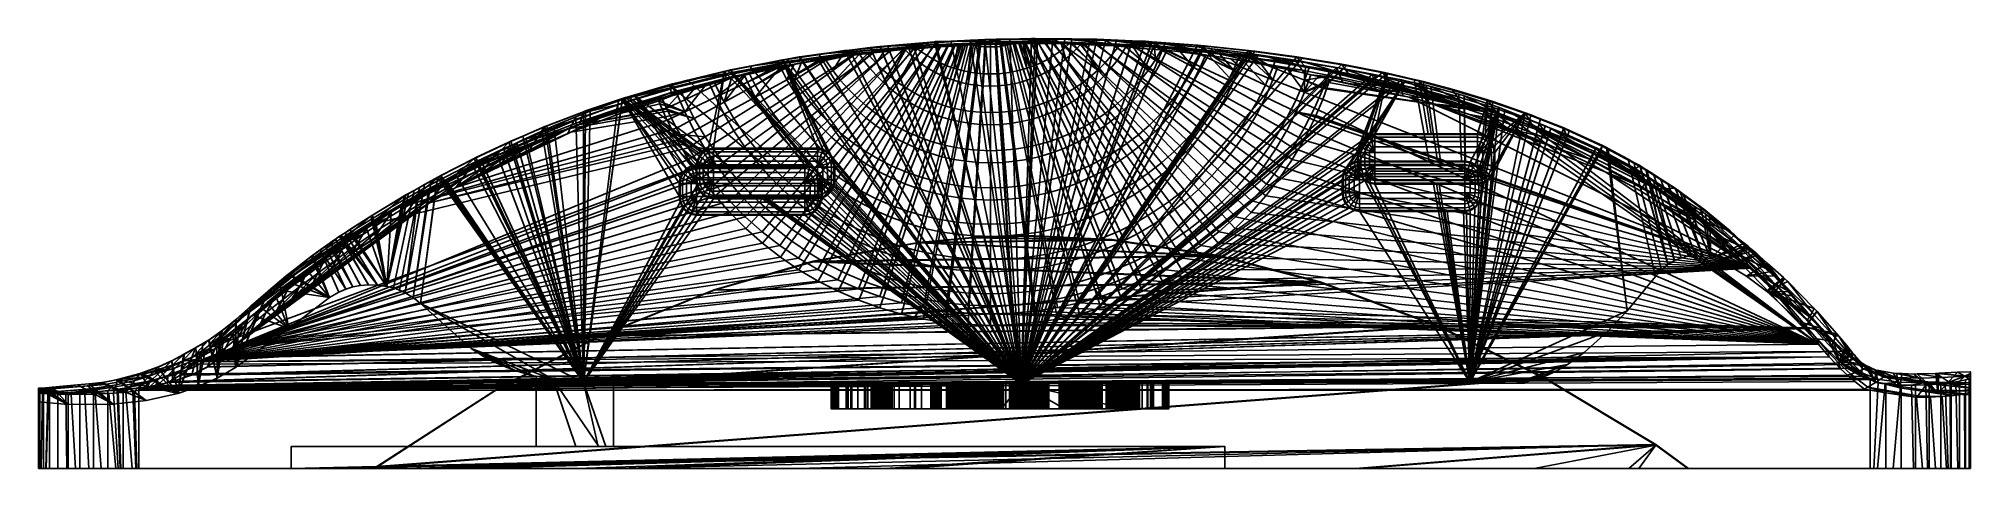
# Model space of a CAD drawing. Extents: x -37.7 to 38.8, y 21.6 to 38.7.
import ezdxf

# ---------------------------------------------------------------- set-up
doc = ezdxf.new("R2010")
doc.units = 0
for name, color, linetype in [('DECKFL_CHE_1.1', 7, 'CONTINUOUS'), ('DECKFL_CHE_1.2', 7, 'CONTINUOUS'), ('DECKFL_CHE_1.3', 7, 'CONTINUOUS'), ('DECKFL_CHE_1.4', 7, 'CONTINUOUS'), ('DECKFL_CHE_2.1', 7, 'CONTINUOUS'), ('DECKFL_CHE_2.3', 7, 'CONTINUOUS'), ('DECKFL_CHE_2.4', 7, 'CONTINUOUS'), ('EXTRUDE-NURBS', 7, 'CONTINUOUS'), ('EXTRUDE-NURBS.1', 7, 'CONTINUOUS'), ('EXTRUDE-NURBS.2', 7, 'CONTINUOUS'), ('EXTRUDE-NURBS.3', 7, 'CONTINUOUS'), ('KUGEL', 7, 'CONTINUOUS'), ('KUGEL.1', 7, 'CONTINUOUS'), ('LOFT-NURBS', 7, 'CONTINUOUS'), ('W_RFEL', 7, 'CONTINUOUS'), ('W_RFEL.1', 7, 'CONTINUOUS'), ('W_RFEL.2', 7, 'CONTINUOUS'), ('W_RFEL.3', 7, 'CONTINUOUS'), ('W_RFEL.4', 7, 'CONTINUOUS'), ('W_RFEL.5', 7, 'CONTINUOUS'), ('W_RFEL.6', 7, 'CONTINUOUS'), ('W_RFEL.7', 7, 'CONTINUOUS')]:
    doc.layers.add(name, color=color, linetype=linetype)

msp = doc.modelspace()

# ---------------------------------------------------------------- meshes
at = {"layer": 'DECKFL_CHE_1.1'}
mesh = msp.add_polyface(dxfattribs=at)
corners = [(-36.5645, 24.1778, -14.8539), (-34.7802, 24.1933, -14.8539), (-33.4721, 24.3382, -14.8539), (-32.213, 24.6168, -14.8539), (-31.4111, 24.8852, -14.8539), (-30.6466, 25.2259, -14.8539), (-29.9256, 25.6438, -14.8539), (-27.8109, 27.1851, -14.8539), (-26.2032, 28.4143, -14.8539), (-25.8333, 28.625, -14.8539), (-25.5547, 28.7473, -14.8539), (-25.2683, 28.8377, -14.8539), (-24.968, 28.895, -14.8539), (-24.6476, 28.918, -14.8539), (-24.3011, 28.9056, -14.8539), (-23.9223, 28.8565, -14.8539), (-23.667, 28.7983, -14.8539), (-23.4286, 28.7153, -14.8539), (-23.2042, 28.6099, -14.8539), (-22.8878, 28.4144, -14.8539), (-22.5872, 28.1808, -14.8539), (-20.5832, 26.3924, -14.8539), (-19.9622, 26.0059, -14.8539), (-19.4238, 25.7428, -14.8539), (-18.8125, 25.5108, -14.8539), (-18.1189, 25.3173, -14.8539), (-17.3333, 25.1698, -14.8539), (-16.1267, 25.0575, -14.8539), (1.2207, 25.0011, -14.8539), (19.0042, 25.0575, -14.8539), (20.8453, 25.0179, -14.8539), (21.208, 25.0686, -14.8539), (21.5896, 25.1593, -14.8539), (21.993, 25.299, -14.8539), (22.4211, 25.4965, -14.8539), (22.8768, 25.7607, -14.8539), (23.5326, 26.2321, -14.8539), (24.4394, 27.0427, -14.8539), (25.2431, 27.8937, -14.8539), (26.3567, 29.2455, -14.8539), (26.5957, 29.5161, -14.8539), (26.847, 29.729, -14.8539), (27.1097, 29.8872, -14.8539), (27.3828, 29.994, -14.8539), (27.6651, 30.0524, -14.8539), (27.9556, 30.0655, -14.8539), (28.2533, 30.0367, -14.8539), (28.5571, 29.9688, -14.8539), (28.866, 29.8652, -14.8539), (29.3366, 29.6494, -14.8539), (29.9719, 29.2655, -14.8539), (30.7669, 28.6665, -14.8539), (32.2974, 27.2572, -14.8539), (33.6391, 25.8924, -14.8539), (33.818, 25.731, -14.8539), (34.0217, 25.5814, -14.8539), (34.4986, 25.3162, -14.8539), (35.0603, 25.0939, -14.8539), (36.0416, 24.8347, -14.8539), (37.5597, 24.6132, -14.8539), (-22.6314, 32.7832, -14.8539), (-22.4374, 32.8917, -14.8539), (38.8435, 24.5572, -14.8539), (-22.1695, 33.0412, -14.8539), (-31.9496, 26.1843, -14.8539), (-21.9239, 33.1784, -14.8539), (-37.7295, 24.2872, -14.8539), (-26.5646, 30.3066, -14.8539), (-26.3572, 30.4534, -14.8539), (-31.2219, 26.5943, -14.8539), (-25.9633, 30.7323, -14.8539), (-37.1248, 24.8082, -14.8539), (-30.5483, 27.0389, -14.8539), (-35.6751, 24.9466, -14.8539), (-34.6509, 25.1567, -14.8539), (-25.3934, 31.1104, -14.8539), (30.2752, 30.1534, -14.8539), (31.2799, 29.0794, -14.8539), (-25.7728, 30.8647, -14.8539), (-33.6342, 25.4349, -14.8539), (3.2247, 38.6687, -14.8539), (1.7775, 38.6795, -14.8539), (-23.0659, 32.5406, -14.8539), (-28.1772, 29.0533, -14.8539), (30.0089, 30.4155, -14.8539), (5.6177, 38.5969, -14.8539), (25.2818, 33.8964, -14.8539), (-26.856, 30.1003, -14.8539), (-7.5647, 37.9375, -14.8539), (-25.5818, 30.9882, -14.8539), (24.4153, 34.3628, -14.8539), (-26.1573, 30.5949, -14.8539), (32.5693, 27.6194, -14.8539), (10.3233, 38.1996, -14.8539), (-4.3757, 38.3499, -14.8539), (-14.5906, 36.3041, -14.8539), (26.5614, 33.1244, -14.8539), (-18.5409, 34.8175, -14.8539), (27.1426, 32.7513, -14.8539), (-0.2241, 38.632, -14.8539), (-22.8403, 32.6666, -14.8539), (16.8019, 37.063, -14.8539), (27.4514, 32.5245, -14.8539), (21.8071, 35.5039, -14.8539), (26.8505, 32.9388, -14.8539), (33.8313, 26.3136, -14.8539), (29.8568, 30.5571, -14.8539), (26.2785, 33.3059, -14.8539), (-2.2148, 38.5288, -14.8539), (25.7446, 33.6473, -14.8539), (30.6896, 29.7219, -14.8539), (36.0961, 25.2268, -14.8539), (26.0052, 33.4814, -14.8539), (37.5474, 25.0651, -14.8539), (25.5059, 33.7758, -14.8539), (35.1593, 25.4832, -14.8539), (-32.4506, 25.9129, -14.8539), (38.8435, 24.8406, -14.8539), (-34.5972, 25.1683, -14.8539), (-31.972, 26.1717, -14.8539), (-35.7928, 24.9224, -14.8539), (-29.9031, 27.5608, -14.8539), (-28.6501, 28.6569, -14.8539), (-30.4498, 27.1113, -14.8539), (-31.5144, 26.4279, -14.8539), (-29.3014, 28.0862, -14.8539), (-37.4245, 24.7825, -14.8539), (-31.4932, 26.4416, -14.8539), (-21.7886, 33.2506, -14.8539), (-37.4295, 24.7825, -14.8539), (-32.9998, 25.6616, -14.8539), (-30.9955, 26.7218, -14.8539), (38.8435, 25.0407, -14.8539), (-30.9722, 26.739, -14.8539), (-26.91, 30.0631, -14.8539), (-27.8087, 29.3596, -14.8539), (-33.6915, 25.4145, -14.8539), (-34.6025, 25.1667, -14.8539), (-29.9307, 27.5376, -14.8539), (-24.5662, 31.6475, -14.8539), (-25.8033, 30.8455, -14.8539), (-32.4647, 25.9046, -14.8539), (-37.7295, 24.7775, -14.8539), (-23.2376, 32.4456, -14.8539), (-30.475, 27.0908, -14.8539), (-33.0117, 25.6557, -14.8539), (-23.1694, 32.4828, -14.8539), (-27.8531, 29.3258, -14.8539), (-12.6068, 36.8826, -14.8539), (-8.241, 37.8362, -14.8539), (-8.0714, 37.8614, -14.8539), (-33.7008, 25.4109, -14.8539), (-5.7831, 38.205, -14.8539), (-20.4625, 33.935, -14.8539), (-31.989, 26.1609, -14.8539), (-10.3999, 37.4085, -14.8539), (-25.741, 30.8848, -14.8539), (-19.0171, 34.6128, -14.8539), (-16.1378, 35.7823, -14.8539), (-17.6704, 35.1915, -14.8539), (-14.4606, 36.3479, -14.8539), (-29.3325, 28.0602, -14.8539), (-28.6137, 28.6862, -14.8539), (-14.3565, 36.3776, -14.8539), (-12.4866, 36.911, -14.8539), (-10.5443, 37.3806, -14.8539), (4.2107, 38.6539, -14.8539), (8.214, 38.4237, -14.8539), (6.1458, 38.5755, -14.8539), (10.223, 38.2128, -14.8539), (-21.8566, 33.216, -14.8539), (-3.2886, 38.4618, -14.8539), (-20.3951, 33.9667, -14.8539), (-19.0906, 34.5811, -14.8539), (-0.8038, 38.6169, -14.8539), (-3.0777, 38.475, -14.8539), (-17.5876, 35.2234, -14.8539), (1.6259, 38.6805, -14.8539), (-0.575, 38.6228, -14.8539), (-24.4995, 31.6865, -14.8539), (3.9567, 38.6633, -14.8539), (1.8698, 38.6789, -14.8539), (19.6986, 36.2527, -14.8539), (18.2922, 36.6737, -14.8539), (19.9078, 36.1818, -14.8539), (6.4081, 38.5575, -14.8539), (22.7247, 35.1453, -14.8539), (21.4142, 35.6574, -14.8539), (8.48, 38.3966, -14.8539), (22.956, 35.0396, -14.8539), (10.4772, 38.1794, -14.8539), (12.1396, 37.9548, -14.8539), (-5.5923, 38.2247, -14.8539), (13.9295, 37.6618, -14.8539), (15.5587, 37.3458, -14.8539), (14.1341, 37.6238, -14.8539), (15.7338, 37.3082, -14.8539), (-16.0454, 35.8133, -14.8539), (17.1528, 36.979, -14.8539), (27.1466, 32.7488, -14.8539), (25.7534, 33.6425, -14.8539), (18.4786, 36.6192, -14.8539), (27.3463, 32.6011, -14.8539), (21.1902, 35.7453, -14.8539), (28.3276, 31.8863, -14.8539), (28.5075, 31.7334, -14.8539), (29.4895, 30.8994, -14.8539), (24.2598, 34.4465, -14.8539), (24.4922, 34.3214, -14.8539), (30.1822, 30.2539, -14.8539), (29.3239, 31.06, -14.8539), (12.3717, 37.9179, -14.8539), (30.3376, 30.0861, -14.8539), (30.9486, 29.454, -14.8539), (25.9788, 33.4983, -14.8539), (16.9935, 37.019, -14.8539), (31.0975, 29.2819, -14.8539), (32.3792, 27.8333, -14.8539), (31.669, 28.6474, -14.8539), (32.5013, 27.6965, -14.8539), (32.9641, 27.1724, -14.8539), (33.4327, 26.6771, -14.8539), (33.0663, 27.0697, -14.8539), (33.5287, 26.598, -14.8539), (33.8508, 26.2952, -14.8539), (33.9548, 26.229, -14.8539), (34.2847, 25.9743, -14.8539), (34.4113, 25.91, -14.8539), (34.8, 25.6623, -14.8539), (34.9674, 25.5888, -14.8539), (35.4744, 25.3098, -14.8539), (35.8718, 25.2594, -14.8539), (37.1598, 25.0724, -14.8539), (31.8145, 28.4775, -14.8539), (-6.2158, 32.826, -14.8539), (-9.035, 32.3326, -14.8539), (-11.4835, 34.0829, -14.8539), (17.7844, 32.9117, -14.8539), (17.3477, 34.9117, -14.8539), (17.4739, 34.9117, -14.8539), (-7.519, 34.3326, -14.8539), (-8.9114, 32.3326, -14.8539), (-11.4223, 34.1494, -14.8539), (-8.8178, 32.3326, -14.8539), (17.5634, 32.9117, -14.8539), (17.6839, 32.9117, -14.8539), (17.1965, 34.9117, -14.8539), (19.4934, 32.9434, -14.8539), (-6.1954, 32.9194, -14.8539), (19.6101, 34.8261, -14.8539), (-11.3715, 34.1976, -14.8539), (-7.6476, 34.3326, -14.8539), (19.7866, 34.6889, -14.8539), (19.651, 33.02, -14.8539), (-6.206, 32.847, -14.8539), (-10.9815, 32.3326, -14.8539), (-11.5363, 32.6395, -14.8539), (-6.3034, 34.0257, -14.8539), (-11.5363, 34.0257, -14.8539), (-11.6672, 33.5881, -14.8539), (-6.1724, 33.077, -14.8539), (-6.8581, 34.3326, -14.8539), (-6.1724, 33.5881, -14.8539), (-11.3846, 34.1904, -14.8539), (-6.206, 33.8182, -14.8539), (-11.6337, 32.847, -14.8539), (-11.3846, 32.4748, -14.8539), (-11.1934, 32.369, -14.8539), (-11.6337, 33.8182, -14.8539), (-6.3034, 32.6395, -14.8539), (-11.1934, 34.2961, -14.8539), (-6.8581, 32.3326, -14.8539), (15.2408, 32.9117, -14.8539), (15.2408, 34.9117, -14.8539), (15.0289, 34.8753, -14.8539), (-10.9815, 34.3326, -14.8539), (14.6861, 34.6049, -14.8539), (14.5887, 34.3973, -14.8539), (-6.4551, 34.1904, -14.8539), (-6.6462, 34.2961, -14.8539), (14.6861, 33.2186, -14.8539), (14.8378, 34.7696, -14.8539), (-11.6672, 33.077, -14.8539), (15.0289, 32.9482, -14.8539), (-6.6462, 32.369, -14.8539), (-6.4551, 32.4748, -14.8539), (19.5211, 32.9482, -14.8539), (19.7123, 34.7696, -14.8539), (19.7123, 33.0539, -14.8539), (19.864, 33.2186, -14.8539), (19.9614, 33.4262, -14.8539), (19.9949, 33.6562, -14.8539), (19.9949, 34.1673, -14.8539), (19.9614, 34.3973, -14.8539), (19.864, 34.6049, -14.8539), (14.5551, 34.1673, -14.8539), (14.5551, 33.6562, -14.8539), (14.5887, 33.4262, -14.8539), (19.3092, 32.9117, -14.8539), (14.8378, 33.0539, -14.8539), (19.5211, 34.8753, -14.8539), (19.3092, 34.9117, -14.8539)]
mesh.append_faces([[corners[k] for k in face] for face in [(142, 129, 0, 0), (66, 142, 0, 0), (71, 0, 126, 126), (126, 0, 129, 129), (71, 120, 1, 0), (73, 1, 120, 120), (73, 74, 2, 1), (79, 3, 136, 136), (2, 74, 137, 3), (118, 151, 3, 3), (136, 3, 151, 151), (118, 3, 137, 137), (4, 3, 124, 127), (64, 124, 3, 3), (127, 69, 4, 4), (64, 3, 119, 119), (79, 145, 3, 3), (116, 154, 3, 3), (130, 141, 3, 3), (145, 130, 3, 3), (119, 3, 154, 154), (116, 3, 141, 141), (69, 131, 5, 4), (133, 72, 5, 5), (133, 5, 131, 131), (72, 144, 5, 5), (144, 123, 5, 5), (138, 6, 5, 123), (138, 121, 6, 6), (122, 162, 6, 6), (161, 125, 6, 6), (121, 161, 6, 6), (83, 7, 6, 162), (122, 6, 125, 125), (87, 8, 134, 134), (7, 83, 147, 8), (147, 135, 8, 8), (134, 8, 135, 135), (9, 8, 87, 67), (9, 67, 68, 10), (10, 68, 91, 11), (70, 12, 11, 91), (78, 13, 140, 140), (70, 140, 13, 12), (89, 14, 156, 156), (78, 156, 14, 13), (75, 15, 14, 89), (75, 139, 15, 15), (82, 15, 146, 146), (143, 146, 15, 15), (139, 179, 15, 15), (143, 15, 179, 179), (15, 82, 100, 16), (16, 100, 60, 17), (17, 60, 61, 18), (18, 61, 63, 19), (19, 63, 65, 20), (21, 20, 26, 26), (26, 20, 27, 27), (97, 27, 157, 157), (20, 65, 27, 27), (170, 128, 27, 27), (153, 172, 27, 27), (173, 157, 27, 27), (65, 170, 27, 27), (173, 27, 172, 172), (153, 27, 128, 128), (22, 21, 23, 23), (23, 21, 24, 24), (24, 21, 25, 25), (25, 21, 26, 26), (97, 159, 27, 27), (95, 27, 197, 197), (158, 197, 27, 27), (159, 176, 27, 27), (158, 27, 176, 176), (255, 27, 267, 267), (27, 255, 235, 28), (265, 27, 95, 282), (27, 265, 256, 256), (27, 256, 266, 266), (27, 266, 267, 267), (95, 236, 258, 258), (95, 258, 268, 268), (95, 268, 259, 259), (95, 259, 282, 282), (88, 28, 150, 150), (148, 164, 163, 163), (149, 150, 28, 28), (163, 263, 242, 160), (263, 163, 250, 250), (243, 28, 241, 241), (165, 155, 240, 251), (28, 234, 254, 248), (149, 28, 257, 257), (240, 155, 149, 261), (149, 257, 278, 278), (149, 278, 279, 279), (149, 279, 261, 261), (28, 248, 260, 260), (28, 260, 262, 262), (28, 262, 264, 264), (28, 264, 257, 257), (270, 250, 163, 165), (160, 242, 236, 95), (241, 28, 235, 235), (164, 165, 163, 163), (270, 165, 275, 275), (165, 251, 275, 275), (28, 271, 284, 284), (28, 284, 285, 285), (28, 243, 271, 271), (28, 285, 269, 269), (28, 269, 234, 234), (273, 274, 196, 196), (101, 246, 273, 196), (274, 281, 196, 196), (281, 276, 196, 196), (276, 277, 28, 28), (276, 28, 196, 196), (277, 295, 28, 28), (295, 296, 28, 28), (296, 297, 28, 28), (297, 280, 28, 28), (280, 299, 28, 28), (299, 283, 29, 29), (299, 29, 28, 28), (283, 272, 29, 29), (272, 244, 29, 29), (93, 190, 28, 28), (191, 211, 28, 28), (193, 195, 28, 28), (194, 196, 28, 28), (190, 191, 28, 28), (195, 194, 28, 28), (193, 28, 211, 211), (85, 168, 28, 28), (93, 28, 169, 169), (167, 188, 28, 28), (168, 185, 28, 28), (169, 28, 188, 188), (167, 28, 185, 185), (80, 180, 28, 28), (85, 28, 166, 166), (166, 28, 180, 180), (81, 181, 28, 28), (28, 181, 80, 80), (81, 28, 177, 177), (28, 99, 177, 177), (99, 28, 178, 178), (108, 174, 28, 28), (178, 28, 174, 174), (108, 28, 175, 175), (94, 171, 28, 28), (175, 28, 171, 171), (94, 28, 192, 192), (88, 152, 28, 28), (192, 28, 152, 152), (35, 29, 36, 36), (36, 29, 37, 37), (37, 29, 38, 38), (103, 186, 29, 29), (38, 29, 207, 90), (186, 189, 29, 29), (207, 29, 189, 189), (103, 29, 187, 187), (215, 238, 246, 101), (245, 29, 244, 244), (203, 187, 29, 29), (287, 184, 252, 252), (184, 287, 249, 182), (29, 247, 286, 253), (203, 29, 290, 290), (252, 184, 203, 294), (203, 290, 291, 291), (203, 291, 292, 292), (203, 292, 293, 293), (203, 293, 294, 294), (29, 253, 288, 288), (29, 288, 289, 289), (29, 289, 290, 290), (182, 301, 239, 198), (198, 239, 238, 215), (237, 29, 245, 245), (201, 182, 198, 183), (301, 182, 300, 300), (182, 249, 300, 300), (132, 117, 113, 113), (29, 237, 298, 247), (59, 113, 117, 62), (30, 29, 35, 35), (31, 30, 32, 32), (32, 30, 33, 33), (33, 30, 34, 34), (34, 30, 35, 35), (90, 208, 38, 38), (39, 38, 208, 86), (40, 39, 86, 114), (41, 40, 114, 109), (42, 41, 214, 112), (109, 200, 41, 41), (214, 41, 200, 200), (43, 42, 112, 107), (43, 107, 96, 44), (44, 96, 104, 45), (45, 104, 98, 46), (46, 98, 199, 199), (199, 202, 46, 46), (47, 46, 202, 102), (204, 205, 47, 102), (106, 47, 206, 206), (206, 47, 205, 210), (84, 48, 47, 106), (76, 49, 48, 209), (84, 209, 48, 48), (110, 50, 49, 212), (76, 212, 49, 49), (110, 213, 50, 50), (51, 50, 216, 77), (216, 50, 213, 213), (77, 218, 51, 51), (52, 51, 219, 92), (218, 233, 51, 51), (219, 51, 217, 217), (51, 233, 217, 217), (222, 221, 53, 53), (105, 53, 221, 223), (92, 220, 53, 52), (222, 53, 220, 220), (54, 53, 55, 55), (55, 53, 56, 56), (56, 53, 57, 57), (53, 105, 224, 224), (115, 57, 228, 229), (227, 228, 53, 226), (225, 226, 53, 224), (228, 57, 53, 53), (111, 58, 231, 231), (231, 58, 230, 230), (115, 230, 58, 57), (111, 232, 59, 58), (113, 59, 232, 232)]])
at = {"layer": 'DECKFL_CHE_1.2'}
mesh = msp.add_polyface(dxfattribs=at)
corners = [(-3.6141, 24, -7.9315), (-5.5337, 24, -6.6697), (-4.8636, 24, -6.1813), (-4.9678, 24, -6.0903), (-4.9591, 24, -6.1018), (-4.9442, 24, -6.1168), (-5.6366, 24, -6.5825), (-5.6698, 24, -6.5475), (-5.7179, 24, -6.4611), (-5.6933, 24, -6.5165), (-5.7043, 24, -6.4973), (-5.7124, 24, -6.479), (-6.0297, 24, -2.0025), (-5.4889, 24, 1.6555), (-5.262, 24, -2.1568), (-6.3136, 24, 2.3444), (-6.3115, 24, 2.3967), (-6.3053, 24, 2.4349), (-6.1154, 24, 2.6951), (-6.0714, 24, 2.7167), (-6.3138, 24, 2.3627), (-6.2935, 24, 2.4793), (-6.2788, 24, 2.5177), (-6.1537, 24, 2.6708), (-6.2583, 24, 2.5574), (-6.1868, 24, 2.6444), (-6.2387, 24, 2.5871), (-6.215, 24, 2.6163), (-4.9869, 24, 3.116), (-4.1432, 24, 3.3709), (-4.9835, 24, 1.4769), (-4.7277, 24, 0.3911), (-4.7279, 24, 0.4166), (-4.6823, 24, 0.5536), (-4.7258, 24, 0.4415), (-4.7058, 24, 0.5118), (-4.695, 24, 0.5333), (-4.7213, 24, 0.4658), (-4.7146, 24, 0.4893), (-4.6626, 24, -0.1238), (-4.6989, 24, -0.0375), (-4.7019, 24, -0.0217), (-4.6845, 24, -0.0827), (-4.6927, 24, -0.0606)]
mesh.append_faces([[corners[k] for k in face] for face in [(0, 1, 2, 2), (1, 3, 4, 4), (1, 4, 5, 5), (1, 5, 2, 2), (1, 6, 3, 3), (6, 7, 8, 8), (6, 8, 3, 3), (7, 9, 8, 8), (9, 10, 8, 8), (10, 11, 8, 8), (8, 12, 3, 3), (12, 13, 14, 14), (12, 14, 3, 3), (12, 15, 13, 13), (15, 16, 17, 17), (15, 17, 18, 18), (15, 18, 19, 19), (15, 19, 13, 13), (15, 20, 16, 16), (17, 21, 18, 18), (21, 22, 23, 23), (21, 23, 18, 18), (22, 24, 25, 25), (22, 25, 23, 23), (24, 26, 27, 27), (24, 27, 25, 25), (19, 28, 13, 13), (28, 29, 30, 30), (28, 30, 13, 13), (31, 32, 33, 33), (32, 34, 35, 35), (32, 35, 36, 36), (32, 36, 33, 33), (34, 37, 38, 38), (34, 38, 35, 35), (39, 40, 41, 41), (42, 43, 40, 40)]])
mesh = msp.add_polyface(dxfattribs=at)
corners = [(-4.1432, 24, 3.3709), (-3.8108, 24, 1.1373), (-4.9835, 24, 1.4769), (-4.4185, 24, -4.4291), (-4.3469, 24, -4.59), (-4.4156, 24, -4.4533), (-4.475, 24, -3.547), (-4.4708, 24, -3.5227), (-4.4643, 24, -3.4992), (-4.4557, 24, -3.4766), (-4.362, 24, -4.5728), (-4.3755, 24, -4.5543), (-4.3875, 24, -4.5346), (-4.4124, 24, -4.469), (-4.3977, 24, -4.5138), (-4.406, 24, -4.4919), (-4.5673, 24, -2.2122), (-4.3087, 24, -2.4549), (-4.4799, 24, -2.3902), (-4.6197, 24, -1.3807), (-4.6201, 24, -1.3552), (-4.279, 24, -1.1193), (-4.5875, 24, -1.2383), (-4.5749, 24, -1.218), (-4.5605, 24, -1.1989), (-4.5444, 24, -1.1812), (-4.3024, 24, -1.1126), (-4.5267, 24, -1.1651), (-4.5076, 24, -1.1506), (-4.4871, 24, -1.1379), (-4.3267, 24, -1.108), (-4.4654, 24, -1.1271), (-4.4426, 24, -1.1183), (-4.4187, 24, -1.1116), (-4.3515, 24, -1.1056), (-4.4023, 24, -1.1084), (-4.4227, 24, -2.4284), (-4.4429, 24, -2.4173), (-4.462, 24, -2.4045), (-4.3328, 24, -2.4537), (-4.4014, 24, -2.4377), (-4.3564, 24, -2.4504), (-4.3793, 24, -2.4451), (-4.7045, 24, 0.0027), (-4.2463, 24, -0.1476), (-4.43, 24, -0.2405), (-4.7277, 24, 0.3911), (-4.2098, 24, 0.4215), (-4.4841, 24, 0.6652), (-4.4588, 24, 0.666), (-4.4099, 24, 0.66), (-4.3865, 24, 0.6534), (-4.364, 24, 0.6447), (-4.3425, 24, 0.6339), (-4.434, 24, 0.6642), (-4.2801, 24, -0.1813), (-4.4046, 24, -0.2377)]
mesh.append_faces([[corners[k] for k in face] for face in [(0, 1, 2, 2), (3, 4, 5, 5), (6, 7, 8, 8), (6, 8, 9, 9), (4, 10, 5, 5), (10, 11, 5, 5), (11, 12, 13, 13), (11, 13, 5, 5), (12, 14, 15, 15), (12, 15, 13, 13), (16, 17, 18, 18), (19, 20, 21, 21), (20, 22, 21, 21), (22, 23, 21, 21), (23, 24, 21, 21), (24, 25, 26, 26), (25, 27, 26, 26), (27, 28, 26, 26), (28, 29, 30, 30), (29, 31, 30, 30), (31, 32, 30, 30), (32, 33, 34, 34), (33, 35, 34, 34), (17, 36, 37, 37), (17, 37, 38, 38), (17, 38, 18, 18), (39, 40, 36, 36), (41, 42, 40, 40), (43, 44, 45, 45), (43, 46, 47, 47), (46, 48, 47, 47), (48, 49, 50, 50), (48, 50, 51, 51), (48, 51, 52, 52), (48, 52, 53, 53), (49, 54, 50, 50), (55, 56, 45, 45)]])
mesh = msp.add_polyface(dxfattribs=at)
corners = [(-2.9713, 24, -8.3221), (-3.6141, 24, -7.9315), (-3.1852, 24, -7.2314), (-4.8636, 24, -6.1813), (-4.1432, 24, 3.3709), (-3.0168, 24, 3.6477), (-3.8108, 24, 1.1373), (-2.7393, 24, 0.9188), (-3.0677, 24, -6.3512), (-3.0833, 24, -6.3746), (-3.1881, 24, -6.4572), (-3.2129, 24, -6.4664), (-3.2385, 24, -6.473), (-3.1587, 24, -5.9957), (-3.101, 24, -6.3958), (-3.1417, 24, -6.4313), (-3.1643, 24, -6.4455), (-3.1205, 24, -6.4147), (-3.2646, 24, -6.477), (-3.423, 24, -6.4421), (-3.2911, 24, -6.4784), (-3.3154, 24, -6.4772), (-3.4054, 24, -6.4517), (-3.3397, 24, -6.4738), (-3.3873, 24, -6.4598), (-3.3637, 24, -6.468), (-3.8928, 24, -6.1565), (-3.6673, 24, -5.685), (-4.1558, 24, -5.9785), (-3.8572, 24, -5.555), (-3.8363, 24, -5.5697), (-3.9879, 24, -5.5149), (-3.964, 24, -5.5168), (-3.9402, 24, -5.5208), (-3.8716, 24, -5.5465), (-3.9168, 24, -5.5271), (-3.8939, 24, -5.5357), (-3.1374, 24, -6.0098), (-3.0493, 24, -6.1242), (-3.118, 24, -6.0255), (-3.0709, 24, -6.0814), (-3.1003, 24, -6.0428), (-3.0846, 24, -6.0615), (-3.9003, 24, -4.4171), (-3.9021, 24, -4.4421), (-3.9212, 24, -4.5126), (-3.9317, 24, -4.5342), (-3.9063, 24, -4.4664), (-3.9127, 24, -4.4899)]
mesh.append_faces([[corners[k] for k in face] for face in [(0, 1, 2, 2), (1, 3, 2, 2), (4, 5, 6, 6), (5, 7, 6, 6), (8, 9, 10, 10), (8, 10, 11, 11), (8, 11, 12, 12), (8, 12, 13, 13), (9, 14, 15, 15), (9, 15, 16, 16), (9, 16, 10, 10), (14, 17, 15, 15), (12, 18, 19, 19), (12, 19, 13, 13), (18, 20, 19, 19), (20, 21, 22, 22), (20, 22, 19, 19), (21, 23, 24, 24), (21, 24, 22, 22), (23, 25, 24, 24), (19, 26, 13, 13), (26, 27, 13, 13), (26, 28, 27, 27), (28, 29, 30, 30), (28, 30, 27, 27), (31, 32, 29, 29), (32, 33, 34, 34), (32, 34, 29, 29), (33, 35, 36, 36), (33, 36, 34, 34), (13, 37, 38, 38), (37, 39, 40, 40), (39, 41, 42, 42), (39, 42, 40, 40), (43, 44, 45, 45), (43, 45, 46, 46), (44, 47, 48, 48), (44, 48, 45, 45)]])
mesh = msp.add_polyface(dxfattribs=at)
corners = [(-4.5673, 24, -2.2122), (-4.4799, 24, -2.3902), (-4.4964, 24, -2.3743), (-4.5646, 24, -2.2365), (-4.6201, 24, -1.3552), (-4.618, 24, -1.3302), (-4.5982, 24, -1.2599), (-4.5875, 24, -1.2383), (-4.6136, 24, -1.3059), (-4.607, 24, -1.2824), (-4.5115, 24, -2.3569), (-4.525, 24, -2.3383), (-4.5369, 24, -2.3184), (-4.5616, 24, -2.2523), (-4.5471, 24, -2.2974), (-4.5553, 24, -2.2753), (-4.7045, 24, 0.0027), (-4.43, 24, -0.2405), (-4.6175, 24, -0.1759), (-4.634, 24, -0.1599), (-4.6491, 24, -0.1425), (-4.7019, 24, -0.0217), (-4.7277, 24, 0.3911), (-4.6823, 24, 0.5536), (-4.6679, 24, 0.5726), (-4.4841, 24, 0.6652), (-4.6517, 24, 0.5902), (-4.634, 24, 0.6063), (-4.6149, 24, 0.6207), (-4.5094, 24, 0.6625), (-4.5944, 24, 0.6333), (-4.5259, 24, 0.6594), (-4.5726, 24, 0.6441), (-4.5498, 24, 0.6528), (-4.4458, 24, -0.241), (-4.5804, 24, -0.2032), (-4.5996, 24, -0.1903), (-4.4701, 24, -0.2398), (-4.5602, 24, -0.2143), (-4.4938, 24, -0.2365), (-4.5389, 24, -0.2237), (-4.5167, 24, -0.2311), (-4.6626, 24, -0.1238), (-4.6745, 24, -0.1038), (-4.6989, 24, -0.0375), (-4.6845, 24, -0.0827)]
mesh.append_faces([[corners[k] for k in face] for face in [(0, 1, 2, 2), (0, 2, 3, 3), (4, 5, 6, 6), (4, 6, 7, 7), (5, 8, 6, 6), (8, 9, 6, 6), (2, 10, 3, 3), (10, 11, 3, 3), (11, 12, 13, 13), (11, 13, 3, 3), (12, 14, 15, 15), (12, 15, 13, 13), (16, 17, 18, 18), (16, 18, 19, 19), (16, 19, 20, 20), (16, 20, 21, 21), (22, 23, 24, 24), (22, 24, 25, 25), (24, 26, 25, 25), (26, 27, 25, 25), (27, 28, 29, 29), (27, 29, 25, 25), (28, 30, 31, 31), (28, 31, 29, 29), (30, 32, 33, 33), (30, 33, 31, 31), (17, 34, 35, 35), (17, 35, 36, 36), (17, 36, 18, 18), (34, 37, 38, 38), (34, 38, 35, 35), (37, 39, 40, 40), (37, 40, 38, 38), (39, 41, 40, 40), (20, 42, 21, 21), (42, 43, 44, 44), (43, 45, 44, 44)]])
mesh = msp.add_polyface(dxfattribs=at)
corners = [(-4.4185, 24, -4.4291), (-4.1409, 24, -4.669), (-4.3469, 24, -4.59), (-4.4765, 24, -3.5974), (-4.477, 24, -3.5719), (-4.1434, 24, -3.3334), (-4.475, 24, -3.547), (-4.1674, 24, -3.3273), (-4.4557, 24, -3.4766), (-4.4451, 24, -3.455), (-4.4326, 24, -3.4346), (-4.4183, 24, -3.4154), (-4.3303, 24, -4.6057), (-4.5673, 24, -2.2122), (-4.0495, 24, -2.1787), (-4.3087, 24, -2.4549), (-4.6197, 24, -1.3807), (-4.279, 24, -1.1193), (-4.2565, 24, -1.1281), (-4.2349, 24, -1.1389), (-4.2146, 24, -1.1514), (-4.5605, 24, -1.1989), (-4.3024, 24, -1.1126), (-4.5076, 24, -1.1506), (-4.3267, 24, -1.108), (-4.4426, 24, -1.1183), (-4.3515, 24, -1.1056), (-4.4023, 24, -1.1084), (-4.3769, 24, -1.1056), (-4.2664, 24, -2.4515), (-4.2918, 24, -2.4544), (-4.3328, 24, -2.4537), (-4.4227, 24, -2.4284), (-4.3564, 24, -2.4504), (-4.4014, 24, -2.4377), (-4.7045, 24, 0.0027), (-4.2098, 24, 0.4215), (-4.1867, 24, 0.0341), (-4.2463, 24, -0.1476), (-4.4841, 24, 0.6652), (-4.3425, 24, 0.6339), (-4.3221, 24, 0.6212), (-4.303, 24, 0.6066), (-4.2854, 24, 0.5904), (-4.2692, 24, 0.5725), (-4.2547, 24, 0.5532), (-4.242, 24, 0.5325), (-4.2311, 24, 0.5105), (-4.2224, 24, 0.4875), (-4.2624, 24, -0.1652), (-4.43, 24, -0.2405), (-4.2801, 24, -0.1813), (-4.2992, 24, -0.1958), (-4.4046, 24, -0.2377), (-4.3197, 24, -0.2084), (-4.3882, 24, -0.2346), (-4.3414, 24, -0.2192), (-4.3643, 24, -0.2279)]
mesh.append_faces([[corners[k] for k in face] for face in [(0, 1, 2, 2), (3, 4, 5, 5), (4, 6, 7, 7), (6, 8, 7, 7), (8, 9, 7, 7), (9, 10, 7, 7), (10, 11, 7, 7), (1, 12, 2, 2), (13, 14, 15, 15), (13, 16, 14, 14), (16, 17, 18, 18), (16, 18, 19, 19), (16, 19, 20, 20), (21, 22, 17, 17), (23, 24, 22, 22), (25, 26, 24, 24), (27, 28, 26, 26), (29, 30, 15, 15), (15, 31, 32, 32), (31, 33, 34, 34), (35, 36, 37, 37), (35, 37, 38, 38), (39, 40, 41, 41), (39, 41, 42, 42), (39, 42, 43, 43), (39, 43, 44, 44), (39, 44, 45, 45), (39, 45, 46, 46), (39, 46, 47, 47), (39, 47, 48, 48), (38, 49, 50, 50), (49, 51, 50, 50), (51, 52, 53, 53), (52, 54, 55, 55), (52, 55, 53, 53), (54, 56, 57, 57), (54, 57, 55, 55)]])
mesh = msp.add_polyface(dxfattribs=at)
corners = [(-4.1558, 24, -5.9785), (-4.2477, 24, -5.837), (-4.2524, 24, -5.8136), (-4.1751, 24, -5.9619), (-4.2319, 24, -5.8823), (-4.2408, 24, -5.86), (-4.1924, 24, -5.9438), (-4.2208, 24, -5.9038), (-4.255, 24, -5.7899), (-4.2005, 24, -5.6145), (-4.2553, 24, -5.7659), (-4.2535, 24, -5.742), (-4.2152, 24, -5.6353), (-4.2494, 24, -5.7183), (-4.2431, 24, -5.6949), (-4.2345, 24, -5.672), (-4.2237, 24, -5.6497), (-4.477, 24, -3.5719), (-4.1674, 24, -3.3273), (-4.1434, 24, -3.3334), (-4.4183, 24, -3.4154), (-4.4023, 24, -3.3977), (-4.3847, 24, -3.3814), (-4.3657, 24, -3.3668), (-4.3453, 24, -3.354), (-4.3237, 24, -3.3431), (-4.2007, 24, -3.3222), (-4.3009, 24, -3.3341), (-4.277, 24, -3.3273), (-4.2606, 24, -3.324), (-4.2353, 24, -3.321), (-4.1409, 24, -4.669), (-4.2302, 24, -4.6601), (-4.2522, 24, -4.6528), (-4.2733, 24, -4.6436), (-4.2935, 24, -4.6326), (-4.3125, 24, -4.62), (-4.3303, 24, -4.6057), (-4.6197, 24, -1.3807), (-4.2146, 24, -1.1514), (-4.1019, 24, -1.3483), (-4.1245, 24, -2.3785), (-4.1421, 24, -2.3946), (-4.3087, 24, -2.4549), (-4.2664, 24, -2.4515), (-4.1612, 24, -2.4092), (-4.25, 24, -2.4483), (-4.1816, 24, -2.4219), (-4.2033, 24, -2.4328), (-4.2262, 24, -2.4416), (-4.4841, 24, 0.6652), (-4.2224, 24, 0.4875), (-4.2157, 24, 0.4634), (-4.2126, 24, 0.4469), (-4.2098, 24, 0.4215), (-4.1867, 24, 0.0341), (-4.2318, 24, -0.1285), (-4.2463, 24, -0.1476)]
mesh.append_faces([[corners[k] for k in face] for face in [(0, 1, 2, 2), (3, 4, 5, 5), (3, 5, 1, 1), (6, 7, 4, 4), (2, 8, 9, 9), (8, 10, 9, 9), (10, 11, 12, 12), (11, 13, 12, 12), (13, 14, 15, 15), (13, 15, 16, 16), (13, 16, 12, 12), (17, 18, 19, 19), (20, 21, 18, 18), (21, 22, 18, 18), (22, 23, 18, 18), (23, 24, 18, 18), (24, 25, 26, 26), (24, 26, 18, 18), (25, 27, 26, 26), (27, 28, 26, 26), (28, 29, 26, 26), (29, 30, 26, 26), (31, 32, 33, 33), (31, 33, 34, 34), (31, 34, 35, 35), (31, 35, 36, 36), (31, 36, 37, 37), (38, 39, 40, 40), (41, 42, 43, 43), (42, 44, 43, 43), (45, 46, 44, 44), (47, 48, 46, 46), (48, 49, 46, 46), (50, 51, 52, 52), (50, 52, 53, 53), (50, 53, 54, 54), (55, 56, 57, 57)]])
mesh = msp.add_polyface(dxfattribs=at)
corners = [(-4.1558, 24, -5.9785), (-4.1751, 24, -5.9619), (-4.2477, 24, -5.837), (-4.2524, 24, -5.8136), (-4.0355, 24, -5.5178), (-4.1924, 24, -5.9438), (-4.2319, 24, -5.8823), (-4.2076, 24, -5.9244), (-4.2208, 24, -5.9038), (-4.2005, 24, -5.6145), (-4.2553, 24, -5.7659), (-4.2152, 24, -5.6353), (-4.1838, 24, -5.5952), (-4.059, 24, -5.5225), (-4.1657, 24, -5.5779), (-4.1042, 24, -5.5384), (-4.0819, 24, -5.5294), (-4.1463, 24, -5.5626), (-4.1257, 24, -5.5494), (-4.4185, 24, -4.4291), (-3.9009, 24, -4.3916), (-4.1409, 24, -4.669), (-4.4765, 24, -3.5974), (-4.1434, 24, -3.3334), (-4.1204, 24, -3.3416), (-3.9589, 24, -3.5625), (-4.1599, 24, -4.6698), (-4.1839, 24, -4.6687), (-4.2074, 24, -4.6654), (-4.2302, 24, -4.6601), (-4.6197, 24, -1.3807), (-4.1019, 24, -1.3483), (-4.0495, 24, -2.1787), (-4.2146, 24, -1.1514), (-4.1955, 24, -1.1658), (-4.1778, 24, -1.1817), (-4.1616, 24, -1.1993), (-4.1471, 24, -1.2182), (-4.1343, 24, -1.2385), (-4.1047, 24, -1.323), (-4.1235, 24, -1.2601), (-4.1079, 24, -1.3066), (-4.1146, 24, -1.2828), (-4.1084, 24, -2.3607), (-4.3087, 24, -2.4549), (-4.1245, 24, -2.3785), (-4.1421, 24, -2.3946), (-4.1612, 24, -2.4092), (-4.2664, 24, -2.4515), (-4.1816, 24, -2.4219), (-4.25, 24, -2.4483), (-4.1867, 24, 0.0341), (-4.1864, 24, 0.0086), (-4.2318, 24, -0.1285), (-4.1885, 24, -0.0163), (-4.2084, 24, -0.0867), (-4.2192, 24, -0.1082), (-4.1929, 24, -0.0406), (-4.1996, 24, -0.0641)]
mesh.append_faces([[corners[k] for k in face] for face in [(0, 1, 2, 2), (0, 3, 4, 4), (1, 5, 6, 6), (5, 7, 8, 8), (3, 9, 4, 4), (10, 11, 9, 9), (9, 12, 13, 13), (12, 14, 15, 15), (12, 15, 16, 16), (14, 17, 18, 18), (14, 18, 15, 15), (19, 20, 21, 21), (19, 22, 20, 20), (22, 23, 24, 24), (22, 24, 25, 25), (21, 26, 27, 27), (21, 27, 28, 28), (21, 28, 29, 29), (30, 31, 32, 32), (33, 34, 31, 31), (34, 35, 31, 31), (35, 36, 31, 31), (36, 37, 31, 31), (37, 38, 39, 39), (37, 39, 31, 31), (38, 40, 41, 41), (40, 42, 41, 41), (32, 43, 44, 44), (43, 45, 44, 44), (46, 47, 48, 48), (47, 49, 50, 50), (51, 52, 53, 53), (52, 54, 55, 55), (52, 55, 56, 56), (52, 56, 53, 53), (54, 57, 58, 58), (54, 58, 55, 55)]])
mesh = msp.add_polyface(dxfattribs=at)
corners = [(-4.1558, 24, -5.9785), (-4.0355, 24, -5.5178), (-4.0118, 24, -5.5153), (-3.9879, 24, -5.5149), (-3.8572, 24, -5.555), (-4.2005, 24, -5.6145), (-4.059, 24, -5.5225), (-4.1838, 24, -5.5952), (-4.0819, 24, -5.5294), (-4.4765, 24, -3.5974), (-3.9589, 24, -3.5625), (-3.9009, 24, -4.3916), (-4.1204, 24, -3.3416), (-4.0984, 24, -3.3516), (-4.0776, 24, -3.3634), (-4.0581, 24, -3.377), (-4.04, 24, -3.3922), (-3.9618, 24, -3.5372), (-4.0234, 24, -3.4089), (-3.967, 24, -3.5129), (-4.0084, 24, -3.4271), (-3.9952, 24, -3.4467), (-3.9743, 24, -3.4897), (-3.9838, 24, -3.4676), (-3.9003, 24, -4.4171), (-3.9441, 24, -4.5547), (-3.9583, 24, -4.5739), (-3.9742, 24, -4.5917), (-4.1409, 24, -4.669), (-3.9317, 24, -4.5342), (-3.9917, 24, -4.608), (-4.0107, 24, -4.6227), (-4.1156, 24, -4.666), (-4.031, 24, -4.6356), (-4.0992, 24, -4.6626), (-4.0526, 24, -4.6467), (-4.0754, 24, -4.6557), (-4.1343, 24, -1.2385), (-4.1079, 24, -1.3066), (-4.1047, 24, -1.323), (-4.0495, 24, -2.1787), (-4.0491, 24, -2.2043), (-4.0941, 24, -2.3416), (-4.1084, 24, -2.3607), (-4.0511, 24, -2.2293), (-4.0708, 24, -2.2997), (-4.0815, 24, -2.3212), (-4.0555, 24, -2.2536), (-4.0621, 24, -2.2771)]
mesh.append_faces([[corners[k] for k in face] for face in [(0, 1, 2, 2), (0, 2, 3, 3), (0, 3, 4, 4), (5, 6, 1, 1), (7, 8, 6, 6), (9, 10, 11, 11), (12, 13, 10, 10), (13, 14, 10, 10), (14, 15, 10, 10), (15, 16, 17, 17), (15, 17, 10, 10), (16, 18, 19, 19), (16, 19, 17, 17), (18, 20, 19, 19), (20, 21, 22, 22), (20, 22, 19, 19), (21, 23, 22, 22), (11, 24, 25, 25), (11, 25, 26, 26), (11, 26, 27, 27), (11, 27, 28, 28), (24, 29, 25, 25), (27, 30, 28, 28), (30, 31, 32, 32), (30, 32, 28, 28), (31, 33, 34, 34), (31, 34, 32, 32), (33, 35, 36, 36), (33, 36, 34, 34), (37, 38, 39, 39), (40, 41, 42, 42), (40, 42, 43, 43), (41, 44, 45, 45), (41, 45, 46, 46), (41, 46, 42, 42), (44, 47, 48, 48), (44, 48, 45, 45)]])
mesh = msp.add_polyface(dxfattribs=at)
corners = [(-2.3606, 24, -8.6517), (-2.9713, 24, -8.3221), (-3.1852, 24, -7.2314), (-3.0168, 24, 3.6477), (-1.5833, 24, 1.5891), (-2.7393, 24, 0.9188), (-2.2115, 24, -7.1355), (-2.2332, 24, -7.1221), (-2.3244, 24, -7.0101), (-2.3328, 24, -6.9877), (-2.299, 24, -6.7612), (-1.9597, 24, -6.682), (-2.2531, 24, -7.1069), (-2.3017, 24, -7.0524), (-2.3141, 24, -7.0317), (-2.2712, 24, -7.0901), (-2.2874, 24, -7.0719), (-2.339, 24, -6.9646), (-2.3125, 24, -6.7829), (-2.3431, 24, -6.9411), (-2.3238, 24, -6.8057), (-2.345, 24, -6.9172), (-2.3447, 24, -6.8931), (-2.3421, 24, -6.8689), (-2.3372, 24, -6.845), (-2.3299, 24, -6.8213), (-2.2838, 24, -6.7413), (-2.267, 24, -6.7232), (-2.2487, 24, -6.707), (-2.2292, 24, -6.6926), (-2.2085, 24, -6.6802), (-3.0677, 24, -6.3512), (-3.0416, 24, -6.1469), (-3.0361, 24, -6.1701), (-3.0558, 24, -6.3286), (-3.1587, 24, -5.9957), (-3.0493, 24, -6.1242), (-3.1374, 24, -6.0098), (-3.0709, 24, -6.0814), (-3.0591, 24, -6.1024), (-3.0326, 24, -6.1938), (-3.0314, 24, -6.2177), (-3.0324, 24, -6.2418), (-3.0491, 24, -6.3132), (-3.0356, 24, -6.2659), (-3.0412, 24, -6.2897)]
mesh.append_faces([[corners[k] for k in face] for face in [(0, 1, 2, 2), (3, 4, 5, 5), (6, 7, 8, 8), (6, 8, 9, 9), (6, 9, 10, 10), (6, 10, 11, 11), (7, 12, 13, 13), (7, 13, 14, 14), (7, 14, 8, 8), (12, 15, 16, 16), (12, 16, 13, 13), (9, 17, 10, 10), (17, 18, 10, 10), (17, 19, 18, 18), (19, 20, 18, 18), (19, 21, 20, 20), (21, 22, 20, 20), (22, 23, 24, 24), (22, 24, 25, 25), (22, 25, 20, 20), (10, 26, 11, 11), (26, 27, 11, 11), (27, 28, 11, 11), (28, 29, 11, 11), (29, 30, 11, 11), (31, 32, 33, 33), (31, 33, 34, 34), (31, 35, 32, 32), (35, 36, 32, 32), (37, 38, 39, 39), (37, 39, 36, 36), (33, 40, 34, 34), (40, 41, 34, 34), (41, 42, 43, 43), (41, 43, 34, 34), (42, 44, 45, 45), (42, 45, 43, 43)]])
mesh = msp.add_polyface(dxfattribs=at)
corners = [(-1.4314, 24, -9.0742), (-2.3606, 24, -8.6517), (-1.2836, 24, -8.3009), (-3.1852, 24, -7.2314), (-3.0168, 24, 3.6477), (-1.7424, 24, 9.8913), (-0.8861, 24, 7.6773), (-0.8784, 24, 7.6215), (-0.8655, 24, 7.567), (-0.8478, 24, 7.5142), (-0.8052, 24, 5.3689), (-0.8156, 24, 5.3386), (-0.8277, 24, 5.2914), (-1.5833, 24, 1.5891), (-1.7247, 24, 9.9606), (-1.5018, 24, 10.2994), (-1.4487, 24, 10.3406), (-1.7008, 24, 10.0268), (-1.5957, 24, 10.2029), (-1.5509, 24, 10.2534), (-1.6711, 24, 10.0893), (-1.6359, 24, 10.1482), (-0.8164, 24, 0.7026), (-2.7393, 24, 0.9188), (-1.298, 24, -7.5595), (-1.3255, 24, -7.5639), (-1.4736, 24, -7.5358), (-1.3534, 24, -7.5654), (-1.3777, 24, -7.5643), (-1.4021, 24, -7.5608), (-1.4596, 24, -7.5426), (-1.4239, 24, -7.5557), (-1.4454, 24, -7.5485), (-2.2115, 24, -7.1355), (-1.2326, 24, -7.0762), (-1.9597, 24, -6.682), (-2.2085, 24, -6.6802), (-2.1869, 24, -6.6699), (-2.1645, 24, -6.6615), (-2.1415, 24, -6.6553), (-2.1179, 24, -6.6512), (-2.094, 24, -6.6492), (-1.9826, 24, -6.6706), (-2.0699, 24, -6.6496), (-1.9982, 24, -6.6644), (-2.0458, 24, -6.6522), (-2.0219, 24, -6.6571)]
mesh.append_faces([[corners[k] for k in face] for face in [(0, 1, 2, 2), (1, 3, 2, 2), (4, 5, 6, 6), (4, 6, 7, 7), (4, 7, 8, 8), (4, 8, 9, 9), (4, 9, 10, 10), (4, 10, 11, 11), (4, 11, 12, 12), (4, 12, 13, 13), (5, 14, 15, 15), (5, 15, 16, 16), (14, 17, 18, 18), (14, 18, 19, 19), (14, 19, 15, 15), (17, 20, 21, 21), (17, 21, 18, 18), (13, 22, 23, 23), (24, 25, 26, 26), (25, 27, 26, 26), (27, 28, 26, 26), (28, 29, 30, 30), (28, 30, 26, 26), (29, 31, 32, 32), (29, 32, 30, 30), (26, 33, 34, 34), (33, 35, 34, 34), (36, 37, 35, 35), (37, 38, 35, 35), (38, 39, 35, 35), (39, 40, 35, 35), (40, 41, 42, 42), (40, 42, 35, 35), (41, 43, 44, 44), (41, 44, 42, 42), (43, 45, 46, 46), (43, 46, 44, 44)]])
mesh = msp.add_polyface(dxfattribs=at)
corners = [(-1.4314, 24, -9.0742), (-1.2836, 24, -8.3009), (-0.9839, 24, -8.4295), (-1.7424, 24, 9.8913), (-1.4487, 24, 10.3406), (-0.883, 24, 10.4592), (-0.8618, 24, 7.907), (-0.8764, 24, 7.85), (-0.8853, 24, 7.7919), (-0.8885, 24, 7.7343), (-0.8861, 24, 7.6773), (-1.3922, 24, 10.3767), (-1.3325, 24, 10.4075), (-1.2701, 24, 10.4328), (-0.9538, 24, 10.4701), (-1.2054, 24, 10.4523), (-1.0007, 24, 10.4735), (-1.1386, 24, 10.4658), (-1.1233, 24, -7.4263), (-1.1079, 24, -7.2212), (-1.1012, 24, -7.2441), (-1.0965, 24, -7.2676), (-1.1126, 24, -7.4032), (-1.1353, 24, -7.4469), (-1.2454, 24, -7.542), (-1.2713, 24, -7.5521), (-1.298, 24, -7.5595), (-1.2326, 24, -7.0762), (-1.1488, 24, -7.4659), (-1.2207, 24, -7.5291), (-1.1637, 24, -7.4834), (-1.1974, 24, -7.5136), (-1.18, 24, -7.4993), (-1.4736, 24, -7.5358), (-1.2106, 24, -7.0892), (-1.1168, 24, -7.199), (-1.1904, 24, -7.1039), (-1.1405, 24, -7.1573), (-1.1276, 24, -7.1776), (-1.1719, 24, -7.1203), (-1.1553, 24, -7.1381), (-1.0941, 24, -7.2914), (-1.0938, 24, -7.3155), (-1.0958, 24, -7.3396), (-1.1068, 24, -7.3876), (-1.1001, 24, -7.3637)]
mesh.append_faces([[corners[k] for k in face] for face in [(0, 1, 2, 2), (3, 4, 5, 5), (3, 6, 7, 7), (3, 7, 8, 8), (3, 8, 9, 9), (3, 9, 10, 10), (4, 11, 5, 5), (11, 12, 5, 5), (12, 13, 14, 14), (13, 15, 16, 16), (15, 17, 16, 16), (18, 19, 20, 20), (18, 20, 21, 21), (18, 21, 22, 22), (18, 23, 24, 24), (18, 24, 25, 25), (18, 25, 26, 26), (18, 26, 27, 27), (18, 27, 19, 19), (23, 28, 29, 29), (23, 29, 24, 24), (28, 30, 31, 31), (28, 31, 29, 29), (30, 32, 31, 31), (26, 33, 27, 27), (27, 34, 35, 35), (27, 35, 19, 19), (34, 36, 37, 37), (34, 37, 38, 38), (34, 38, 35, 35), (36, 39, 40, 40), (36, 40, 37, 37), (21, 41, 22, 22), (41, 42, 22, 22), (42, 43, 44, 44), (42, 44, 22, 22), (43, 45, 44, 44)]])
mesh = msp.add_polyface(dxfattribs=at)
corners = [(-0.6385, 24, -9.3514), (-1.4314, 24, -9.0742), (-0.6091, 24, -8.5509), (-0.9839, 24, -8.4295), (-1.7424, 24, 9.8913), (-0.883, 24, 10.4592), (-0.4513, 24, 8.3074), (-0.5041, 24, 8.2897), (-0.5548, 24, 8.2672), (-0.6032, 24, 8.2402), (-0.649, 24, 8.209), (-0.6917, 24, 8.1737), (-0.7311, 24, 8.1345), (-0.7669, 24, 8.0917), (-0.7987, 24, 8.0455), (-0.8263, 24, 7.996), (-0.8492, 24, 7.9436), (-0.8618, 24, 7.907), (-1.3325, 24, 10.4075), (-0.9538, 24, 10.4701), (-1.2701, 24, 10.4328), (-1.0007, 24, 10.4735), (-1.1386, 24, 10.4658), (-1.0702, 24, 10.4729), (-0.3968, 24, 8.3203), (-0.8478, 24, 7.5142), (-0.8253, 24, 7.4634), (-0.8052, 24, 5.3689), (-0.7983, 24, 7.4151), (-0.7863, 24, 5.4123), (-0.7671, 24, 7.3693), (-0.7636, 24, 5.4532), (-0.7318, 24, 7.3266), (-0.7373, 24, 5.4914), (-0.6926, 24, 7.2872), (-0.7079, 24, 5.5268), (-0.6498, 24, 7.2514), (-0.6754, 24, 5.5591), (-0.6036, 24, 7.2196), (-0.6401, 24, 5.5882), (-0.5541, 24, 7.192), (-0.5625, 24, 5.6362), (-0.6024, 24, 5.614), (-0.5017, 24, 7.1691), (-0.5206, 24, 5.6546), (-0.477, 24, 5.6692), (-1.5833, 24, 1.5891), (-0.4979, 24, 1.4891), (-0.8164, 24, 0.7026)]
mesh.append_faces([[corners[k] for k in face] for face in [(0, 1, 2, 2), (1, 3, 2, 2), (4, 5, 6, 6), (4, 6, 7, 7), (4, 7, 8, 8), (4, 8, 9, 9), (4, 9, 10, 10), (4, 10, 11, 11), (4, 11, 12, 12), (4, 12, 13, 13), (4, 13, 14, 14), (4, 14, 15, 15), (4, 15, 16, 16), (4, 16, 17, 17), (18, 19, 5, 5), (20, 21, 19, 19), (22, 23, 21, 21), (5, 24, 6, 6), (25, 26, 27, 27), (26, 28, 29, 29), (26, 29, 27, 27), (28, 30, 31, 31), (28, 31, 29, 29), (30, 32, 33, 33), (30, 33, 31, 31), (32, 34, 35, 35), (32, 35, 33, 33), (34, 36, 37, 37), (34, 37, 35, 35), (36, 38, 39, 39), (36, 39, 37, 37), (38, 40, 41, 41), (38, 41, 42, 42), (38, 42, 39, 39), (40, 43, 44, 44), (40, 44, 41, 41), (43, 45, 44, 44), (46, 47, 48, 48)]])
mesh = msp.add_polyface(dxfattribs=at)
corners = [(-0.6385, 24, -9.3514), (-0.6091, 24, -8.5509), (-0.0683, 24, -8.6699), (-0.883, 24, 10.4592), (0.0272, 24, 8.2406), (-0.0222, 24, 8.2682), (-0.0747, 24, 8.2911), (-0.1112, 24, 8.3037), (-0.1682, 24, 8.3183), (-0.2263, 24, 8.3272), (-0.284, 24, 8.3304), (-0.341, 24, 8.328), (-0.3968, 24, 8.3203), (-0.4082, 24, 7.1419), (-0.3501, 24, 7.133), (-0.3858, 24, 5.6861), (-0.432, 24, 5.6798), (-0.4652, 24, 7.1565), (-0.2924, 24, 7.1298), (-0.3386, 24, 5.688), (-0.2354, 24, 7.1322), (-0.2909, 24, 5.6853), (-0.1796, 24, 7.1399), (-0.2427, 24, 5.6779), (-0.5017, 24, 7.1691), (-0.477, 24, 5.6692), (-0.4979, 24, 1.4891), (0.3096, 24, 0.6491), (-0.8164, 24, 0.7026), (-0.109, 24, -8.0224), (-0.2566, 24, -7.9407), (-0.2717, 24, -7.9223), (-0.2851, 24, -7.9025), (-0.2544, 24, -7.5911), (-0.2967, 24, -7.8815), (-0.3226, 24, -7.7473), (-0.3194, 24, -7.722), (-0.3063, 24, -7.8596), (-0.3138, 24, -7.8367), (-0.3233, 24, -7.764), (-0.3192, 24, -7.8131), (-0.3224, 24, -7.7888), (-0.3137, 24, -7.6971), (-0.3058, 24, -7.6733), (-0.2838, 24, -7.6294), (-0.2699, 24, -7.6095), (-0.2958, 24, -7.6507)]
mesh.append_faces([[corners[k] for k in face] for face in [(0, 1, 2, 2), (3, 4, 5, 5), (3, 5, 6, 6), (3, 6, 7, 7), (3, 7, 8, 8), (3, 8, 9, 9), (3, 9, 10, 10), (3, 10, 11, 11), (3, 11, 12, 12), (13, 14, 15, 15), (13, 15, 16, 16), (13, 16, 17, 17), (14, 18, 19, 19), (14, 19, 15, 15), (18, 20, 21, 21), (18, 21, 19, 19), (20, 22, 23, 23), (20, 23, 21, 21), (24, 17, 25, 25), (17, 16, 25, 25), (26, 27, 28, 28), (29, 30, 31, 31), (29, 31, 32, 32), (29, 32, 33, 33), (32, 34, 35, 35), (32, 35, 36, 36), (32, 36, 33, 33), (34, 37, 35, 35), (37, 38, 39, 39), (37, 39, 35, 35), (38, 40, 41, 41), (38, 41, 39, 39), (36, 42, 33, 33), (42, 43, 44, 44), (42, 44, 45, 45), (42, 45, 33, 33), (43, 46, 44, 44)]])
mesh = msp.add_polyface(dxfattribs=at)
corners = [(0.3709, 24, -9.5243), (0.3693, 24, -9.5248), (0.1863, 24, -9.5242), (0.368, 24, -9.5254), (0.351, 24, -9.5326), (-0.1221, 24, -9.4787), (0.3096, 24, -8.7322), (-0.0683, 24, -8.6699), (-0.6385, 24, -9.3514), (-0.883, 24, 10.4592), (1.6005, 24, 7.9126), (0.0272, 24, 8.2406), (-0.1796, 24, 7.1399), (-0.1251, 24, 7.1528), (-0.2427, 24, 5.6779), (-0.0723, 24, 7.1705), (-0.0216, 24, 7.193), (1.2301, 24, 6.9617), (-0.4979, 24, 1.4891), (0.7558, 24, 1.4508), (0.3096, 24, 0.6491), (0.3096, 24, -8.7204), (0.3445, 24, -8.0873), (0.3211, 24, -8.0883), (0.2273, 24, -8.0708), (0.2979, 24, -8.0873), (0.2751, 24, -8.0842), (0.2527, 24, -8.0791), (0.2399, 24, -8.0753), (-0.109, 24, -8.0224), (-0.0188, 24, -7.5117), (0.3449, 24, -7.5611), (-0.1338, 24, -8.0168), (-0.2566, 24, -7.9407), (-0.2544, 24, -7.5911), (-0.2373, 24, -7.5742), (-0.1576, 24, -8.0089), (-0.2213, 24, -7.9733), (-0.2397, 24, -7.9578), (-0.1802, 24, -7.999), (-0.2014, 24, -7.987), (-0.2188, 24, -7.559), (-0.1989, 24, -7.5456), (-0.178, 24, -7.534), (-0.156, 24, -7.5244), (-0.1331, 24, -7.5169), (-0.1095, 24, -7.5115), (-0.0439, 24, -7.5084), (-0.0853, 24, -7.5084), (-0.0606, 24, -7.5076)]
mesh.append_faces([[corners[k] for k in face] for face in [(0, 1, 2, 2), (1, 3, 2, 2), (3, 4, 2, 2), (2, 5, 6, 6), (5, 7, 6, 6), (5, 8, 7, 7), (9, 10, 11, 11), (12, 13, 14, 14), (13, 15, 14, 14), (15, 16, 14, 14), (16, 17, 14, 14), (18, 19, 20, 20), (7, 21, 6, 6), (22, 23, 24, 24), (23, 25, 26, 26), (23, 26, 27, 27), (23, 27, 28, 28), (23, 28, 24, 24), (24, 29, 30, 30), (24, 30, 31, 31), (29, 32, 33, 33), (29, 34, 35, 35), (29, 35, 30, 30), (32, 36, 37, 37), (32, 37, 38, 38), (32, 38, 33, 33), (36, 39, 40, 40), (36, 40, 37, 37), (35, 41, 30, 30), (41, 42, 30, 30), (42, 43, 30, 30), (43, 44, 30, 30), (44, 45, 30, 30), (45, 46, 47, 47), (45, 47, 30, 30), (46, 48, 47, 47), (48, 49, 47, 47)]])
mesh = msp.add_polyface(dxfattribs=at)
corners = [(2.1827, 24, -9.0742), (1.3898, 24, -9.3514), (1.3973, 24, -8.5405), (1.6974, 24, -8.4435), (0.8735, 24, -9.4787), (0.9435, 24, -8.6476), (-0.883, 24, 10.4592), (1.8292, 24, 7.9106), (1.7711, 24, 7.9195), (1.7134, 24, 7.9227), (1.6564, 24, 7.9203), (1.6005, 24, 7.9126), (0.2891, 24, 7.8932), (1.2661, 24, 7.7269), (1.2303, 24, 7.6841), (0.2714, 24, 7.946), (1.3055, 24, 7.766), (0.2489, 24, 7.9967), (1.3482, 24, 7.8013), (0.222, 24, 8.0451), (1.394, 24, 7.8326), (0.1907, 24, 8.0909), (1.4424, 24, 7.8595), (0.1554, 24, 8.1336), (1.4932, 24, 7.882), (0.1162, 24, 8.173), (1.546, 24, 7.8998), (0.0734, 24, 8.2088), (1.589, 24, 6.7343), (2.9329, 24, 5.0297), (-0.2427, 24, 5.6779), (1.532, 24, 6.7488), (0.7558, 24, 1.4508), (1.782, 24, 1.474), (1.5788, 24, 0.706), (1.8735, 24, -7.3989), (1.8651, 24, -7.3753), (1.8543, 24, -7.3031), (1.8553, 24, -7.2791), (1.8585, 24, -7.2554), (1.8592, 24, -7.3514), (1.8556, 24, -7.3273), (0.7701, 24, -7.5117), (1.0649, 24, -7.6971), (1.0706, 24, -7.722), (1.0111, 24, -7.597), (1.0261, 24, -7.6159), (1.0393, 24, -7.6363), (1.0599, 24, -7.6811), (1.0506, 24, -7.6581), (1.0738, 24, -7.7473), (1.0444, 24, -7.8886), (1.0322, 24, -7.9092), (1.0182, 24, -7.9286), (1.0746, 24, -7.7723), (1.0629, 24, -7.8444), (1.0546, 24, -7.867), (1.0729, 24, -7.7969), (1.069, 24, -7.821)]
mesh.append_faces([[corners[k] for k in face] for face in [(0, 1, 2, 2), (0, 2, 3, 3), (1, 4, 5, 5), (1, 5, 2, 2), (6, 7, 8, 8), (6, 8, 9, 9), (6, 9, 10, 10), (6, 10, 11, 11), (12, 13, 14, 14), (15, 16, 13, 13), (17, 18, 16, 16), (19, 20, 18, 18), (21, 22, 20, 20), (23, 24, 22, 22), (25, 26, 24, 24), (27, 11, 26, 26), (28, 29, 30, 30), (28, 30, 31, 31), (32, 33, 34, 34), (35, 36, 37, 37), (35, 37, 38, 38), (35, 38, 39, 39), (36, 40, 41, 41), (36, 41, 37, 37), (42, 43, 44, 44), (45, 46, 43, 43), (46, 47, 48, 48), (46, 48, 43, 43), (47, 49, 48, 48), (44, 50, 51, 51), (44, 51, 52, 52), (44, 52, 53, 53), (50, 54, 55, 55), (50, 55, 56, 56), (50, 56, 51, 51), (54, 57, 58, 58), (54, 58, 55, 55)]])
mesh = msp.add_polyface(dxfattribs=at)
corners = [(2.1827, 24, -9.0742), (1.6974, 24, -8.4435), (2.0349, 24, -8.3009), (-0.883, 24, 10.4592), (5.3232, 24, 9.1924), (1.8292, 24, 7.9106), (1.589, 24, 6.7343), (1.6472, 24, 6.7253), (2.9329, 24, 5.0297), (1.7049, 24, 6.7221), (1.7619, 24, 6.7245), (1.8178, 24, 6.7322), (2.729, 24, 1.5439), (3.4908, 24, 0.9188), (1.5788, 24, 0.706), (1.782, 24, 1.474), (2.9716, 24, -7.1309), (2.2344, 24, -7.531), (1.9932, 24, -7.0719), (2.2133, 24, -7.5409), (2.0588, 24, -7.5549), (2.0321, 24, -7.5476), (1.8843, 24, -7.422), (2.1919, 24, -7.5488), (2.0862, 24, -7.5593), (2.1701, 24, -7.5546), (2.114, 24, -7.5608), (2.1458, 24, -7.5589), (2.1311, 24, -7.5603), (2.0062, 24, -7.5374), (1.9816, 24, -7.5246), (1.8962, 24, -7.4425), (1.9583, 24, -7.5091), (1.9409, 24, -7.4948), (1.9097, 24, -7.4615), (1.9247, 24, -7.479), (1.9712, 24, -7.0849), (1.8735, 24, -7.3989), (1.8585, 24, -7.2554), (1.8638, 24, -7.2321), (1.8713, 24, -7.2094), (1.8808, 24, -7.1875), (1.8923, 24, -7.1664), (1.9058, 24, -7.1465), (1.9575, 24, -7.0945), (1.9212, 24, -7.1277), (1.9384, 24, -7.1103)]
mesh.append_faces([[corners[k] for k in face] for face in [(0, 1, 2, 2), (3, 4, 5, 5), (6, 7, 8, 8), (7, 9, 8, 8), (9, 10, 8, 8), (10, 11, 8, 8), (12, 13, 14, 14), (12, 14, 15, 15), (16, 17, 18, 18), (17, 19, 20, 20), (17, 20, 21, 21), (17, 21, 22, 22), (17, 22, 18, 18), (19, 23, 24, 24), (19, 24, 20, 20), (23, 25, 26, 26), (23, 26, 24, 24), (25, 27, 28, 28), (25, 28, 26, 26), (21, 29, 22, 22), (29, 30, 31, 31), (29, 31, 22, 22), (30, 32, 31, 31), (32, 33, 34, 34), (32, 34, 31, 31), (33, 35, 34, 34), (22, 36, 18, 18), (22, 37, 38, 38), (22, 38, 39, 39), (22, 39, 40, 40), (22, 40, 36, 36), (40, 41, 36, 36), (41, 42, 36, 36), (42, 43, 44, 44), (42, 44, 36, 36), (43, 45, 44, 44), (45, 46, 44, 44)]])
mesh = msp.add_polyface(dxfattribs=at)
corners = [(0.8735, 24, -9.4787), (0.6113, 24, -9.5195), (0.4416, 24, -8.7322), (0.9435, 24, -8.6476), (0.4002, 24, -9.5326), (0.3824, 24, -9.525), (0.3809, 24, -9.5244), (-0.0216, 24, 7.193), (0.0268, 24, 7.2199), (1.2301, 24, 6.9617), (0.0726, 24, 7.2512), (1.1988, 24, 7.0074), (0.1153, 24, 7.2865), (1.1719, 24, 7.0558), (0.1547, 24, 7.3257), (1.1494, 24, 7.1065), (0.1905, 24, 7.3685), (1.1317, 24, 7.1593), (0.2223, 24, 7.4147), (1.1188, 24, 7.2138), (0.2499, 24, 7.4641), (1.1111, 24, 7.2697), (0.2728, 24, 7.5166), (1.1087, 24, 7.3266), (0.2854, 24, 7.5531), (1.1119, 24, 7.3843), (0.3, 24, 7.6101), (1.1208, 24, 7.4424), (0.3089, 24, 7.6682), (1.1354, 24, 7.4994), (0.3121, 24, 7.7259), (1.148, 24, 7.5359), (0.3097, 24, 7.7829), (1.1709, 24, 7.5884), (0.302, 24, 7.8387), (1.1985, 24, 7.6378), (0.2891, 24, 7.8932), (1.2303, 24, 7.6841), (0.2714, 24, 7.946), (1.2661, 24, 7.7269), (0.2489, 24, 7.9967), (1.3055, 24, 7.766), (0.222, 24, 8.0451), (1.3482, 24, 7.8013), (0.1907, 24, 8.0909), (1.394, 24, 7.8326), (0.1554, 24, 8.1336), (1.4424, 24, 7.8595), (1.2654, 24, 6.9189), (-0.2427, 24, 5.6779), (1.3045, 24, 6.8795), (1.3473, 24, 6.8437), (1.3936, 24, 6.8119), (1.443, 24, 6.7843), (1.4955, 24, 6.7614), (1.532, 24, 6.7488), (0.7558, 24, 1.4508), (1.5788, 24, 0.706), (0.4416, 24, 0.6491), (0.3756, 24, 0.6491), (0.4416, 24, -8.7204), (0.8603, 24, -8.0224), (0.5145, 24, -8.0718), (0.7701, 24, -7.5117), (0.4915, 24, -8.0791), (0.4679, 24, -8.0842), (0.4067, 24, -8.0873), (0.4063, 24, -7.5611)]
mesh.append_faces([[corners[k] for k in face] for face in [(0, 1, 2, 2), (0, 2, 3, 3), (1, 4, 5, 5), (1, 6, 2, 2), (7, 8, 9, 9), (8, 10, 11, 11), (10, 12, 13, 13), (12, 14, 15, 15), (14, 16, 17, 17), (16, 18, 19, 19), (18, 20, 21, 21), (20, 22, 23, 23), (22, 24, 25, 25), (24, 26, 27, 27), (26, 28, 29, 29), (28, 30, 31, 31), (30, 32, 33, 33), (32, 34, 35, 35), (34, 36, 37, 37), (36, 38, 39, 39), (38, 40, 41, 41), (40, 42, 43, 43), (42, 44, 45, 45), (44, 46, 47, 47), (9, 48, 49, 49), (48, 50, 49, 49), (50, 51, 49, 49), (51, 52, 49, 49), (52, 53, 49, 49), (53, 54, 49, 49), (54, 55, 49, 49), (56, 57, 58, 58), (56, 58, 59, 59), (2, 60, 3, 3), (61, 62, 63, 63), (62, 64, 65, 65), (62, 65, 66, 66), (62, 67, 63, 63)]])
mesh = msp.add_polyface(dxfattribs=at)
corners = [(0.0268, 24, 7.2199), (1.1988, 24, 7.0074), (1.2301, 24, 6.9617), (0.0726, 24, 7.2512), (1.1719, 24, 7.0558), (0.1153, 24, 7.2865), (1.1494, 24, 7.1065), (0.1547, 24, 7.3257), (1.1317, 24, 7.1593), (0.1905, 24, 7.3685), (1.1188, 24, 7.2138), (0.2223, 24, 7.4147), (1.1111, 24, 7.2697), (0.2499, 24, 7.4641), (1.1087, 24, 7.3266), (0.2728, 24, 7.5166), (1.1119, 24, 7.3843), (0.2854, 24, 7.5531), (1.1208, 24, 7.4424), (0.3, 24, 7.6101), (1.1354, 24, 7.4994), (0.3089, 24, 7.6682), (1.148, 24, 7.5359), (0.3121, 24, 7.7259), (1.1709, 24, 7.5884), (0.3097, 24, 7.7829), (1.1985, 24, 7.6378), (0.302, 24, 7.8387), (1.2303, 24, 7.6841), (0.1554, 24, 8.1336), (0.1162, 24, 8.173), (1.4932, 24, 7.882), (0.0734, 24, 8.2088), (1.546, 24, 7.8998), (0.0272, 24, 8.2406), (1.6005, 24, 7.9126), (0.8603, 24, -8.0224), (1.0706, 24, -7.722), (1.0182, 24, -7.9286), (0.8852, 24, -8.0168), (0.7701, 24, -7.5117), (0.7953, 24, -7.5084), (0.8923, 24, -7.5191), (0.9149, 24, -7.5273), (0.9366, 24, -7.5376), (0.9572, 24, -7.5498), (0.9765, 24, -7.5638), (0.9946, 24, -7.5796), (1.0111, 24, -7.597), (1.0649, 24, -7.6971), (0.8203, 24, -7.5075), (0.8689, 24, -7.513), (0.8449, 24, -7.5091), (1.0025, 24, -7.9466), (0.9851, 24, -7.9631), (0.9662, 24, -7.978), (0.9011, 24, -8.0118), (0.9458, 24, -7.9912), (0.9241, 24, -8.0025)]
mesh.append_faces([[corners[k] for k in face] for face in [(0, 1, 2, 2), (3, 4, 1, 1), (5, 6, 4, 4), (7, 8, 6, 6), (9, 10, 8, 8), (11, 12, 10, 10), (13, 14, 12, 12), (15, 16, 14, 14), (17, 18, 16, 16), (19, 20, 18, 18), (21, 22, 20, 20), (23, 24, 22, 22), (25, 26, 24, 24), (27, 28, 26, 26), (29, 30, 31, 31), (30, 32, 33, 33), (32, 34, 35, 35), (36, 37, 38, 38), (36, 38, 39, 39), (36, 40, 37, 37), (40, 41, 42, 42), (40, 42, 43, 43), (40, 43, 44, 44), (40, 44, 45, 45), (40, 45, 46, 46), (40, 46, 47, 47), (40, 47, 48, 48), (40, 48, 49, 49), (41, 50, 51, 51), (41, 51, 42, 42), (50, 52, 51, 51), (38, 53, 39, 39), (53, 54, 39, 39), (54, 55, 56, 56), (54, 56, 39, 39), (55, 57, 56, 56), (57, 58, 56, 56)]])
mesh = msp.add_polyface(dxfattribs=at)
corners = [(0.6113, 24, -9.5195), (0.3824, 24, -9.525), (0.3809, 24, -9.5244), (0.4002, 24, -9.5326), (0.3971, 24, -9.5325), (0.3891, 24, -9.5296), (0.3837, 24, -9.5256), (0.3951, 24, -9.5322), (0.3934, 24, -9.5317), (0.3919, 24, -9.5312), (0.3906, 24, -9.5306), (0.3791, 24, -9.524), (0.4416, 24, -8.7322), (0.3778, 24, -9.5238), (0.3756, 24, -9.5236), (0.3727, 24, -9.5239), (0.3096, 24, -8.7322), (0.3709, 24, -9.5243), (0.1863, 24, -9.5242), (0.368, 24, -9.5254), (0.3668, 24, -9.5261), (0.351, 24, -9.5326), (0.3654, 24, -9.527), (0.361, 24, -9.5303), (0.3534, 24, -9.5325), (0.3597, 24, -9.531), (0.3583, 24, -9.5316), (0.3567, 24, -9.532), (0.3548, 24, -9.5324), (0.7558, 24, 1.4508), (0.3756, 24, 0.6491), (0.3096, 24, 0.6491), (0.3756, 24, -8.7263), (0.5145, 24, -8.0718), (0.4067, 24, -8.0873), (0.3817, 24, -7.5647), (0.3939, 24, -7.5626), (0.4063, 24, -7.5611), (0.4679, 24, -8.0842), (0.444, 24, -8.0872), (0.4265, 24, -8.0879), (0.3757, 24, -8.0845), (0.3445, 24, -8.0873), (0.37, 24, -7.5647), (0.3327, 24, -8.0881), (0.3211, 24, -8.0883), (0.2273, 24, -8.0708), (0.3449, 24, -7.5611), (0.3575, 24, -7.5626)]
mesh.append_faces([[corners[k] for k in face] for face in [(0, 1, 2, 2), (3, 4, 5, 5), (3, 5, 6, 6), (3, 6, 1, 1), (4, 7, 5, 5), (7, 8, 5, 5), (8, 9, 10, 10), (8, 10, 5, 5), (2, 11, 12, 12), (11, 13, 12, 12), (13, 14, 12, 12), (14, 15, 16, 16), (14, 16, 12, 12), (15, 17, 16, 16), (17, 18, 16, 16), (19, 20, 21, 21), (20, 22, 21, 21), (22, 23, 24, 24), (22, 24, 21, 21), (23, 25, 26, 26), (23, 26, 27, 27), (23, 27, 28, 28), (23, 28, 24, 24), (29, 30, 31, 31), (16, 32, 12, 12), (33, 34, 35, 35), (33, 35, 36, 36), (33, 36, 37, 37), (38, 39, 34, 34), (39, 40, 34, 34), (34, 41, 35, 35), (41, 42, 43, 43), (41, 43, 35, 35), (42, 44, 45, 45), (42, 46, 43, 43), (46, 47, 48, 48), (46, 48, 43, 43)]])
mesh = msp.add_polyface(dxfattribs=at)
corners = [(3.2113, 24, -8.6009), (2.1827, 24, -9.0742), (2.0349, 24, -8.3009), (5.3232, 24, 9.1924), (2.0246, 24, 7.833), (1.9751, 24, 7.8605), (1.9227, 24, 7.8835), (1.8862, 24, 7.896), (1.8292, 24, 7.9106), (1.8178, 24, 6.7322), (1.8723, 24, 6.7451), (2.9329, 24, 5.0297), (1.9251, 24, 6.7629), (1.9759, 24, 6.7853), (2.0243, 24, 6.8123), (3.2275, 24, 6.554), (2.07, 24, 6.8435), (3.1962, 24, 6.5997), (2.1128, 24, 6.8788), (3.1693, 24, 6.6481), (2.1522, 24, 6.918), (3.1468, 24, 6.6989), (2.188, 24, 6.9608), (3.129, 24, 6.7516), (2.2198, 24, 7.007), (3.1162, 24, 6.8061), (2.2474, 24, 7.0565), (3.1084, 24, 6.862), (2.2703, 24, 7.1089), (3.106, 24, 6.9189), (2.2829, 24, 7.1455), (3.1091, 24, 6.9766), (2.2974, 24, 7.2025), (3.118, 24, 7.0347), (2.3064, 24, 7.2606), (3.1326, 24, 7.0917), (2.3095, 24, 7.3183), (3.1451, 24, 7.1283), (2.3072, 24, 7.3752), (3.1681, 24, 7.1807), (2.2994, 24, 7.4311), (3.1956, 24, 7.2302), (2.2866, 24, 7.4856), (3.2275, 24, 7.2764), (2.2688, 24, 7.5383), (3.2633, 24, 7.3192), (2.2463, 24, 7.5891), (3.3027, 24, 7.3584), (2.2193, 24, 7.6375), (3.3454, 24, 7.3937), (2.1881, 24, 7.6832), (3.3912, 24, 7.4249), (2.1528, 24, 7.7259), (3.4396, 24, 7.4519), (2.1136, 24, 7.7654), (3.4904, 24, 7.4743), (2.0708, 24, 7.8011), (3.5432, 24, 7.4921), (3.5977, 24, 7.505), (2.9716, 24, -7.1309), (1.9932, 24, -7.0719), (2.7198, 24, -6.6775), (2.7426, 24, -6.6661), (2.8619, 24, -6.6452), (2.766, 24, -6.6572), (2.8138, 24, -6.6466), (2.8379, 24, -6.6448), (2.7897, 24, -6.6507)]
mesh.append_faces([[corners[k] for k in face] for face in [(0, 1, 2, 2), (3, 4, 5, 5), (3, 5, 6, 6), (3, 6, 7, 7), (3, 7, 8, 8), (9, 10, 11, 11), (10, 12, 11, 11), (12, 13, 11, 11), (13, 14, 15, 15), (13, 15, 11, 11), (14, 16, 17, 17), (16, 18, 19, 19), (18, 20, 21, 21), (20, 22, 23, 23), (22, 24, 25, 25), (24, 26, 27, 27), (26, 28, 29, 29), (28, 30, 31, 31), (30, 32, 33, 33), (32, 34, 35, 35), (34, 36, 37, 37), (36, 38, 39, 39), (38, 40, 41, 41), (40, 42, 43, 43), (42, 44, 45, 45), (44, 46, 47, 47), (46, 48, 49, 49), (48, 50, 51, 51), (50, 52, 53, 53), (52, 54, 55, 55), (54, 56, 57, 57), (56, 4, 58, 58), (59, 60, 61, 61), (61, 62, 63, 63), (62, 64, 65, 65), (62, 65, 66, 66), (62, 66, 63, 63), (64, 67, 65, 65)]])
mesh = msp.add_polyface(dxfattribs=at)
corners = [(2.0243, 24, 6.8123), (3.1962, 24, 6.5997), (3.2275, 24, 6.554), (2.07, 24, 6.8435), (3.1693, 24, 6.6481), (2.1128, 24, 6.8788), (3.1468, 24, 6.6989), (2.1522, 24, 6.918), (3.129, 24, 6.7516), (2.188, 24, 6.9608), (3.1162, 24, 6.8061), (2.2198, 24, 7.007), (3.1084, 24, 6.862), (2.2474, 24, 7.0565), (3.106, 24, 6.9189), (2.2703, 24, 7.1089), (3.1091, 24, 6.9766), (2.2829, 24, 7.1455), (3.118, 24, 7.0347), (2.2974, 24, 7.2025), (3.1326, 24, 7.0917), (2.3064, 24, 7.2606), (3.1451, 24, 7.1283), (2.3095, 24, 7.3183), (3.1681, 24, 7.1807), (2.3072, 24, 7.3752), (3.1956, 24, 7.2302), (2.2994, 24, 7.4311), (3.2275, 24, 7.2764), (2.2866, 24, 7.4856), (3.2633, 24, 7.3192), (2.2688, 24, 7.5383), (3.3027, 24, 7.3584), (2.2463, 24, 7.5891), (3.3454, 24, 7.3937), (2.9716, 24, -7.1309), (3.0724, 24, -6.7783), (3.0903, 24, -6.9906), (2.9933, 24, -7.1175), (2.7198, 24, -6.6775), (2.8619, 24, -6.6452), (2.8858, 24, -6.6478), (2.9092, 24, -6.6527), (2.9321, 24, -6.6596), (2.9543, 24, -6.6686), (2.9756, 24, -6.6796), (2.9959, 24, -6.6927), (3.059, 24, -6.7566), (3.015, 24, -6.7076), (3.0491, 24, -6.7432), (3.0328, 24, -6.7245), (3.0813, 24, -7.0128), (3.0703, 24, -7.0341), (3.0573, 24, -7.0543), (3.0068, 24, -7.1075), (3.0423, 24, -7.0735), (3.0255, 24, -7.0912)]
mesh.append_faces([[corners[k] for k in face] for face in [(0, 1, 2, 2), (3, 4, 1, 1), (5, 6, 4, 4), (7, 8, 6, 6), (9, 10, 8, 8), (11, 12, 10, 10), (13, 14, 12, 12), (15, 16, 14, 14), (17, 18, 16, 16), (19, 20, 18, 18), (21, 22, 20, 20), (23, 24, 22, 22), (25, 26, 24, 24), (27, 28, 26, 26), (29, 30, 28, 28), (31, 32, 30, 30), (33, 34, 32, 32), (35, 36, 37, 37), (35, 37, 38, 38), (35, 39, 36, 36), (39, 40, 41, 41), (39, 41, 42, 42), (39, 42, 43, 43), (39, 43, 44, 44), (39, 44, 36, 36), (44, 45, 36, 36), (45, 46, 47, 47), (45, 47, 36, 36), (46, 48, 49, 49), (46, 49, 47, 47), (48, 50, 49, 49), (37, 51, 38, 38), (51, 52, 38, 38), (52, 53, 54, 54), (52, 54, 38, 38), (53, 55, 56, 56), (53, 56, 54, 54)]])
mesh = msp.add_polyface(dxfattribs=at)
corners = [(3.2113, 24, -8.6009), (2.0349, 24, -8.3009), (4.4213, 24, -6.9417), (5.3232, 24, 9.1924), (3.5977, 24, 7.505), (2.0246, 24, 7.833), (4.871, 24, 3.3359), (2.729, 24, 1.5439), (3.3194, 24, 4.445), (2.2193, 24, 7.6375), (3.3912, 24, 7.4249), (3.3454, 24, 7.3937), (2.1881, 24, 7.6832), (3.4396, 24, 7.4519), (2.1528, 24, 7.7259), (3.4904, 24, 7.4743), (2.1136, 24, 7.7654), (3.5432, 24, 7.4921), (2.0708, 24, 7.8011), (4.4058, 24, 1.0975), (3.4908, 24, 0.9188), (3.2777, 24, 4.7647), (3.2555, 24, 4.8046), (3.8695, 24, 6.3374), (3.2297, 24, 4.8423), (3.815, 24, 6.3246), (3.2006, 24, 4.8775), (3.7591, 24, 6.3169), (3.1683, 24, 4.91), (3.1329, 24, 4.9395), (3.7021, 24, 6.3145), (3.6444, 24, 6.3176), (3.0947, 24, 4.9657), (3.5862, 24, 6.3266), (3.0538, 24, 4.9884), (3.5293, 24, 6.3412), (3.0104, 24, 5.0073), (3.4928, 24, 6.3537), (2.9801, 24, 5.0177), (3.4403, 24, 6.3767), (2.9329, 24, 5.0297), (3.2275, 24, 6.554), (3.2628, 24, 6.5113), (3.3019, 24, 6.4718), (3.3447, 24, 6.4361), (3.3909, 24, 6.4042), (3.0724, 24, -6.7783), (3.0837, 24, -6.8012), (3.102, 24, -6.9443), (3.0972, 24, -6.9677), (3.0903, 24, -6.9906), (3.0926, 24, -6.8246), (3.1051, 24, -6.8965), (3.1046, 24, -6.9205), (3.0991, 24, -6.8484), (3.1032, 24, -6.8724)]
mesh.append_faces([[corners[k] for k in face] for face in [(0, 1, 2, 2), (3, 4, 5, 5), (6, 7, 8, 8), (9, 10, 11, 11), (12, 13, 10, 10), (14, 15, 13, 13), (16, 17, 15, 15), (18, 4, 17, 17), (7, 19, 20, 20), (21, 22, 23, 23), (22, 24, 25, 25), (24, 26, 27, 27), (26, 28, 27, 27), (28, 29, 30, 30), (29, 31, 30, 30), (29, 32, 31, 31), (32, 33, 31, 31), (32, 34, 33, 33), (34, 35, 33, 33), (34, 36, 35, 35), (36, 37, 35, 35), (36, 38, 37, 37), (38, 39, 37, 37), (38, 40, 39, 39), (40, 41, 42, 42), (40, 42, 43, 43), (40, 43, 44, 44), (40, 44, 45, 45), (40, 45, 39, 39), (46, 47, 48, 48), (46, 48, 49, 49), (46, 49, 50, 50), (47, 51, 52, 52), (47, 52, 53, 53), (47, 53, 48, 48), (51, 54, 55, 55), (51, 55, 52, 52)]])
mesh = msp.add_polyface(dxfattribs=at)
corners = [(4.871, 24, 3.3359), (4.4058, 24, 1.0975), (2.729, 24, 1.5439), (3.3194, 24, 4.445), (3.3268, 24, 4.4932), (3.3295, 24, 4.541), (3.3276, 24, 4.5881), (3.3213, 24, 4.6343), (3.3108, 24, 4.6793), (4.0215, 24, 6.4046), (3.973, 24, 6.3776), (3.2962, 24, 4.7229), (3.9223, 24, 6.3552), (3.2777, 24, 4.7647), (3.8695, 24, 6.3374), (3.2555, 24, 4.8046), (3.815, 24, 6.3246), (3.2297, 24, 4.8423), (3.7591, 24, 6.3169), (3.1683, 24, 4.91), (3.7021, 24, 6.3145), (3.918, 24, -5.9914), (3.9979, 24, -6.4687), (3.7971, 24, -6.1581), (3.8034, 24, -6.135), (3.8117, 24, -6.1126), (3.8967, 24, -6.0055), (3.8271, 24, -6.3469), (3.9723, 24, -6.462), (3.9475, 24, -6.4529), (3.9237, 24, -6.4412), (3.8427, 24, -6.3703), (3.9011, 24, -6.427), (3.88, 24, -6.4104), (3.8604, 24, -6.3915), (3.8152, 24, -6.3244), (3.793, 24, -6.1817), (3.8057, 24, -6.3012), (3.7913, 24, -6.2296), (3.791, 24, -6.2055), (3.7986, 24, -6.2776), (3.7938, 24, -6.2537), (3.8221, 24, -6.091), (3.8346, 24, -6.0704), (3.8836, 24, -6.0158), (3.849, 24, -6.0508), (3.8653, 24, -6.0326)]
mesh.append_faces([[corners[k] for k in face] for face in [(0, 1, 2, 2), (0, 3, 4, 4), (0, 4, 5, 5), (0, 5, 6, 6), (0, 6, 7, 7), (7, 8, 9, 9), (8, 10, 9, 9), (8, 11, 10, 10), (11, 12, 10, 10), (11, 13, 12, 12), (13, 14, 12, 12), (15, 16, 14, 14), (17, 18, 16, 16), (19, 20, 18, 18), (21, 22, 23, 23), (21, 23, 24, 24), (21, 24, 25, 25), (21, 25, 26, 26), (22, 27, 23, 23), (28, 29, 27, 27), (29, 30, 31, 31), (29, 31, 27, 27), (30, 32, 31, 31), (32, 33, 34, 34), (32, 34, 31, 31), (27, 35, 36, 36), (27, 36, 23, 23), (35, 37, 38, 38), (35, 38, 39, 39), (35, 39, 36, 36), (37, 40, 41, 41), (37, 41, 38, 38), (25, 42, 26, 26), (42, 43, 44, 44), (42, 44, 26, 26), (43, 45, 44, 44), (45, 46, 44, 44)]])
mesh = msp.add_polyface(dxfattribs=at)
corners = [(4.3656, 24, -7.9315), (3.2113, 24, -8.6009), (4.4213, 24, -6.9417), (5.3232, 24, 9.1924), (4.0681, 24, 7.3935), (4.0219, 24, 7.4253), (3.9724, 24, 7.4528), (3.9199, 24, 7.4758), (3.8834, 24, 7.4884), (3.8264, 24, 7.5029), (3.7683, 24, 7.5119), (3.7105, 24, 7.515), (3.6536, 24, 7.5127), (3.5977, 24, 7.505), (5.8911, 24, 8.333), (4.266, 24, 7.1306), (4.2436, 24, 7.1814), (4.2166, 24, 7.2298), (4.1854, 24, 7.2755), (4.1501, 24, 7.3182), (4.1109, 24, 7.3577), (4.871, 24, 3.3359), (3.3213, 24, 4.6343), (4.0215, 24, 6.4046), (4.0672, 24, 6.4358), (4.1099, 24, 6.4711), (4.1494, 24, 6.5102), (4.1852, 24, 6.553), (4.217, 24, 6.5992), (4.2445, 24, 6.6486), (4.2675, 24, 6.7011), (3.918, 24, -5.9914), (4.4281, 24, -5.6793), (4.6575, 24, -6.1484), (4.1825, 24, -6.4378), (3.9979, 24, -6.4687), (4.1623, 24, -6.4486), (4.0241, 24, -6.4727), (4.1389, 24, -6.4585), (4.0505, 24, -6.4741), (4.1151, 24, -6.4659), (4.091, 24, -6.4709), (4.0721, 24, -6.4732), (3.9723, 24, -6.462), (3.8271, 24, -6.3469), (4.6803, 24, -4.5182), (4.6536, 24, -4.4248), (4.6526, 24, -4.408), (4.6704, 24, -4.4962), (4.6626, 24, -4.4732), (4.657, 24, -4.4494)]
mesh.append_faces([[corners[k] for k in face] for face in [(0, 1, 2, 2), (3, 4, 5, 5), (3, 5, 6, 6), (3, 6, 7, 7), (3, 7, 8, 8), (3, 8, 9, 9), (3, 9, 10, 10), (3, 10, 11, 11), (3, 11, 12, 12), (3, 12, 13, 13), (14, 15, 16, 16), (14, 16, 17, 17), (14, 17, 18, 18), (14, 18, 19, 19), (14, 19, 20, 20), (14, 20, 4, 4), (21, 22, 23, 23), (21, 23, 24, 24), (21, 24, 25, 25), (21, 25, 26, 26), (21, 26, 27, 27), (21, 27, 28, 28), (21, 28, 29, 29), (21, 29, 30, 30), (31, 32, 33, 33), (31, 33, 34, 34), (31, 34, 35, 35), (34, 36, 37, 37), (34, 37, 35, 35), (36, 38, 39, 39), (36, 39, 37, 37), (38, 40, 41, 41), (38, 41, 42, 42), (38, 42, 39, 39), (35, 43, 44, 44), (45, 46, 47, 47), (48, 49, 50, 50), (48, 50, 46, 46)]])
mesh = msp.add_polyface(dxfattribs=at)
corners = [(5.3232, 24, 9.1924), (5.8911, 24, 8.333), (4.0681, 24, 7.3935), (4.871, 24, 3.3359), (4.2675, 24, 6.7011), (4.5917, 24, -5.5666), (4.7743, 24, -5.5104), (4.9165, 24, -5.9714), (4.798, 24, -5.5134), (4.8214, 24, -5.5185), (5.0127, 24, -5.7894), (5.0098, 24, -5.8131), (4.8443, 24, -5.5258), (4.9395, 24, -5.5875), (4.8665, 24, -5.5352), (4.9274, 24, -5.5759), (4.8878, 24, -5.5467), (4.9082, 24, -5.5603), (4.7107, 24, -3.5531), (4.8499, 24, -3.3419), (4.8718, 24, -3.3319), (4.8949, 24, -3.3238), (5.2286, 24, -3.5881), (4.6532, 24, -4.3825), (4.7137, 24, -3.5278), (4.8291, 24, -3.3537), (5.1706, 24, -4.42), (4.8931, 24, -4.6599), (4.9972, 24, -4.6463), (4.9749, 24, -4.653), (4.9519, 24, -4.6576), (4.9362, 24, -4.6596), (4.9121, 24, -4.6607), (4.8678, 24, -4.6569), (4.738, 24, -4.5939), (4.8434, 24, -4.6515), (4.7763, 24, -4.6226), (4.8199, 24, -4.6439), (4.7975, 24, -4.6342), (4.902, 24, -1.2012), (4.9166, 24, -1.1827), (4.9701, 24, -1.1363), (5.0608, 24, -2.445), (4.8883, 24, -2.3796), (4.8712, 24, -2.3629), (4.8017, 24, -2.1691), (5.0188, 24, -2.4416), (4.9069, 24, -2.3946), (4.8557, 24, -2.3447), (4.8419, 24, -2.3251), (4.8299, 24, -2.3044), (4.8013, 24, -2.1946), (4.8199, 24, -2.2825), (4.8024, 24, -2.2113), (4.8119, 24, -2.2596), (4.806, 24, -2.2358)]
mesh.append_faces([[corners[k] for k in face] for face in [(0, 1, 2, 2), (1, 3, 4, 4), (5, 6, 7, 7), (6, 8, 7, 7), (8, 9, 10, 10), (8, 11, 7, 7), (9, 12, 13, 13), (12, 14, 15, 15), (12, 15, 13, 13), (14, 16, 17, 17), (14, 17, 15, 15), (18, 19, 20, 20), (18, 20, 21, 21), (18, 22, 23, 23), (24, 25, 19, 19), (22, 26, 23, 23), (26, 27, 23, 23), (28, 29, 27, 27), (29, 30, 27, 27), (30, 31, 27, 27), (31, 32, 27, 27), (27, 33, 34, 34), (33, 35, 36, 36), (35, 37, 38, 38), (35, 38, 36, 36), (39, 40, 41, 41), (42, 43, 44, 44), (42, 44, 45, 45), (46, 47, 43, 43), (44, 48, 45, 45), (48, 49, 45, 45), (49, 50, 51, 51), (49, 51, 45, 45), (50, 52, 53, 53), (50, 53, 51, 51), (52, 54, 55, 55), (52, 55, 53, 53)]])
mesh = msp.add_polyface(dxfattribs=at)
corners = [(5.785, 24, -7.0154), (4.3656, 24, -7.9315), (4.4213, 24, -6.9417), (5.8911, 24, 8.333), (4.2675, 24, 6.7011), (4.2801, 24, 6.7376), (4.2946, 24, 6.7945), (4.3036, 24, 6.8527), (4.3067, 24, 6.9104), (4.3044, 24, 6.9674), (4.2966, 24, 7.0233), (4.2838, 24, 7.0778), (4.266, 24, 7.1306), (4.871, 24, 3.3359), (5.2114, 24, 1.3113), (4.4058, 24, 1.0975), (4.4281, 24, -5.6793), (4.5917, 24, -5.5666), (4.9165, 24, -5.9714), (4.6575, 24, -6.1484), (4.6123, 24, -5.5516), (4.7504, 24, -5.5097), (4.7743, 24, -5.5104), (4.6339, 24, -5.539), (4.7027, 24, -5.5147), (4.7265, 24, -5.5111), (4.6563, 24, -5.5286), (4.6793, 24, -5.5205), (4.7107, 24, -3.5531), (4.7137, 24, -3.5278), (4.8499, 24, -3.3419), (4.7189, 24, -3.5035), (4.8096, 24, -3.3673), (4.8291, 24, -3.3537), (4.7262, 24, -3.4802), (4.7916, 24, -3.3825), (4.7356, 24, -3.4581), (4.7751, 24, -3.3993), (4.747, 24, -3.4372), (4.7602, 24, -3.4175), (4.8931, 24, -4.6599), (4.738, 24, -4.5939), (4.721, 24, -4.577), (4.7057, 24, -4.5587), (4.6526, 24, -4.408), (4.6532, 24, -4.3825), (4.8678, 24, -4.6569), (4.7763, 24, -4.6226), (4.7565, 24, -4.6091), (4.692, 24, -4.5391), (4.6803, 24, -4.5182), (4.6704, 24, -4.4962), (4.6536, 24, -4.4248)]
mesh.append_faces([[corners[k] for k in face] for face in [(0, 1, 2, 2), (3, 4, 5, 5), (3, 5, 6, 6), (3, 6, 7, 7), (3, 7, 8, 8), (3, 8, 9, 9), (3, 9, 10, 10), (3, 10, 11, 11), (3, 11, 12, 12), (13, 14, 15, 15), (16, 17, 18, 18), (16, 18, 19, 19), (17, 20, 21, 21), (17, 21, 22, 22), (20, 23, 24, 24), (20, 24, 25, 25), (20, 25, 21, 21), (23, 26, 27, 27), (23, 27, 24, 24), (28, 29, 30, 30), (29, 31, 32, 32), (29, 32, 33, 33), (31, 34, 35, 35), (31, 35, 32, 32), (34, 36, 37, 37), (34, 37, 35, 35), (36, 38, 39, 39), (36, 39, 37, 37), (40, 41, 42, 42), (40, 42, 43, 43), (40, 43, 44, 44), (40, 44, 45, 45), (46, 47, 48, 48), (46, 48, 41, 41), (43, 49, 44, 44), (49, 50, 44, 44), (50, 51, 52, 52)]])
mesh = msp.add_polyface(dxfattribs=at)
corners = [(5.785, 24, -7.0154), (4.4213, 24, -6.9417), (5.6151, 24, -6.1813), (5.3232, 24, 9.1924), (5.3926, 24, 9.1747), (5.7313, 24, 8.9518), (5.7725, 24, 8.8988), (5.4587, 24, 9.1508), (5.6349, 24, 9.0457), (5.6854, 24, 9.0009), (5.5213, 24, 9.1211), (5.5801, 24, 9.0859), (4.871, 24, 3.3359), (6.2111, 24, 2.9375), (5.2114, 24, 1.3113), (5.3177, 24, -1.195), (5.3315, 24, -1.2145), (5.3723, 24, -1.3451), (5.3719, 24, -1.3706), (5.3435, 24, -1.2352), (5.3536, 24, -1.2571), (5.3712, 24, -1.3283), (5.3616, 24, -1.28), (5.3675, 24, -1.3038), (5.3119, 24, -2.25), (5.305, 24, -2.2727), (5.2961, 24, -2.2944), (4.9613, 24, 0.4212), (5.4791, 24, 0.3914), (5.4561, 24, 0.0027), (5.1226, 24, 0.6454), (5.4242, 24, 0.5666), (5.4381, 24, 0.5471), (5.4794, 24, 0.4168), (5.1454, 24, 0.6536), (5.3913, 24, 0.6012), (5.4085, 24, 0.5847), (5.169, 24, 0.6598), (5.3525, 24, 0.6295), (5.3726, 24, 0.6162), (5.4501, 24, 0.5264), (5.4603, 24, 0.5046), (5.4684, 24, 0.4817), (5.4782, 24, 0.4335), (5.4744, 24, 0.458), (5.4534, 24, -0.0217), (5.3957, 24, -0.1484), (5.3801, 24, -0.1654), (5.4486, 24, -0.0453), (5.4222, 24, -0.1106), (5.4098, 24, -0.1301), (5.4417, 24, -0.0681), (5.4329, 24, -0.0899)]
mesh.append_faces([[corners[k] for k in face] for face in [(0, 1, 2, 2), (3, 4, 5, 5), (3, 5, 6, 6), (4, 7, 8, 8), (4, 8, 9, 9), (4, 9, 5, 5), (7, 10, 11, 11), (7, 11, 8, 8), (12, 13, 14, 14), (15, 16, 17, 17), (15, 17, 18, 18), (16, 19, 17, 17), (19, 20, 21, 21), (19, 21, 17, 17), (20, 22, 21, 21), (22, 23, 21, 21), (24, 25, 26, 26), (27, 28, 29, 29), (30, 31, 32, 32), (30, 32, 33, 33), (30, 33, 28, 28), (34, 35, 36, 36), (34, 36, 31, 31), (37, 38, 39, 39), (37, 39, 35, 35), (32, 40, 33, 33), (40, 41, 33, 33), (41, 42, 43, 43), (41, 43, 33, 33), (42, 44, 43, 43), (29, 45, 46, 46), (29, 46, 47, 47), (45, 48, 49, 49), (45, 49, 50, 50), (45, 50, 46, 46), (48, 51, 52, 52), (48, 52, 49, 49)]])
mesh = msp.add_polyface(dxfattribs=at)
corners = [(4.9395, 24, -5.5875), (4.9565, 24, -5.6066), (5.0135, 24, -5.7655), (5.0127, 24, -5.7894), (4.9715, 24, -5.6273), (4.9841, 24, -5.6489), (5.0085, 24, -5.7177), (5.0121, 24, -5.7415), (4.9945, 24, -5.6712), (5.0026, 24, -5.6943), (4.7107, 24, -3.5531), (4.8949, 24, -3.3238), (5.2286, 24, -3.5881), (4.919, 24, -3.3176), (4.9439, 24, -3.3136), (5.1426, 24, -3.3772), (4.9609, 24, -3.3121), (5.0604, 24, -3.3274), (5.0829, 24, -3.337), (5.1041, 24, -3.3486), (4.9871, 24, -3.3117), (5.0124, 24, -3.3146), (5.0369, 24, -3.3199), (5.1706, 24, -4.42), (5.0768, 24, -4.6016), (4.8931, 24, -4.6599), (5.0586, 24, -4.6153), (4.8569, 24, -1.3128), (5.0853, 24, -1.0964), (5.1026, 24, -1.0953), (4.8618, 24, -1.2884), (5.0601, 24, -1.1002), (4.8689, 24, -1.2649), (5.0358, 24, -1.1061), (4.878, 24, -1.2425), (5.0127, 24, -1.1142), (5.3195, 24, -2.202), (5.2433, 24, -2.3697), (4.8017, 24, -2.1691), (5.2263, 24, -2.3851), (5.0608, 24, -2.445), (5.0441, 24, -2.4445), (5.0188, 24, -2.4416), (4.9613, 24, 0.4212), (4.964, 24, 0.4466), (5.0106, 24, 0.5582), (5.0257, 24, 0.5767), (5.0424, 24, 0.5938), (5.0605, 24, 0.6093), (5.08, 24, 0.6231), (4.9858, 24, 0.517), (4.9973, 24, 0.5382), (4.9691, 24, 0.4711), (4.9764, 24, 0.4946), (5.3631, 24, -0.1809), (4.9928, 24, -0.1414), (4.9382, 24, 0.0341), (5.1814, 24, -0.2405), (5.0256, 24, -0.1761), (5.0084, 24, -0.1595), (5.1561, 24, -0.2377), (5.0442, 24, -0.1911)]
mesh.append_faces([[corners[k] for k in face] for face in [(0, 1, 2, 2), (0, 2, 3, 3), (1, 4, 2, 2), (4, 5, 6, 6), (4, 6, 7, 7), (4, 7, 2, 2), (5, 8, 9, 9), (5, 9, 6, 6), (10, 11, 12, 12), (11, 13, 12, 12), (13, 14, 15, 15), (14, 16, 17, 17), (14, 17, 18, 18), (14, 18, 19, 19), (16, 20, 21, 21), (16, 21, 22, 22), (16, 22, 17, 17), (23, 24, 25, 25), (24, 26, 25, 25), (27, 28, 29, 29), (30, 31, 28, 28), (32, 33, 31, 31), (34, 35, 33, 33), (36, 37, 38, 38), (37, 39, 38, 38), (40, 41, 42, 42), (43, 44, 45, 45), (43, 45, 46, 46), (43, 46, 47, 47), (43, 47, 48, 48), (43, 48, 49, 49), (44, 50, 51, 51), (44, 51, 45, 45), (52, 53, 50, 50), (54, 55, 56, 56), (57, 58, 59, 59), (57, 59, 55, 55), (60, 61, 58, 58)]])
mesh = msp.add_polyface(dxfattribs=at)
corners = [(4.798, 24, -5.5134), (5.0127, 24, -5.7894), (5.0098, 24, -5.8131), (4.8214, 24, -5.5185), (4.9395, 24, -5.5875), (5.0046, 24, -5.8365), (4.9165, 24, -5.9714), (4.9973, 24, -5.8593), (4.9355, 24, -5.9545), (4.9879, 24, -5.8815), (4.9471, 24, -5.9424), (4.9764, 24, -5.9029), (4.9628, 24, -5.9232), (5.0586, 24, -4.6153), (5.0391, 24, -4.6274), (4.8931, 24, -4.6599), (5.0186, 24, -4.6378), (4.9972, 24, -4.6463), (4.8541, 24, -1.3382), (4.8569, 24, -1.3128), (5.1026, 24, -1.0953), (5.3719, 24, -1.3706), (4.8017, 24, -2.1691), (4.8618, 24, -1.2884), (5.0853, 24, -1.0964), (4.8689, 24, -1.2649), (5.0601, 24, -1.1002), (4.878, 24, -1.2425), (5.0358, 24, -1.1061), (4.8891, 24, -1.2212), (5.0127, 24, -1.1142), (4.902, 24, -1.2012), (4.9907, 24, -1.1243), (4.9701, 24, -1.1363), (4.9166, 24, -1.1827), (4.9329, 24, -1.1656), (4.9507, 24, -1.1501), (5.2263, 24, -2.3851), (5.0608, 24, -2.445), (5.0188, 24, -2.4416), (4.8883, 24, -2.3796), (4.9942, 24, -2.4364), (4.9269, 24, -2.408), (4.9069, 24, -2.3946), (4.9707, 24, -2.429), (4.9482, 24, -2.4195), (4.964, 24, 0.4466), (4.9691, 24, 0.4711), (4.9858, 24, 0.517), (4.9928, 24, -0.1414), (4.979, 24, -0.1219), (4.9379, 24, 0.0086), (4.9382, 24, 0.0341), (4.9669, 24, -0.1011), (4.9568, 24, -0.0793), (4.9391, 24, -0.0081), (4.9487, 24, -0.0564), (4.9428, 24, -0.0326)]
mesh.append_faces([[corners[k] for k in face] for face in [(0, 1, 2, 2), (3, 4, 1, 1), (2, 5, 6, 6), (5, 7, 8, 8), (5, 8, 6, 6), (7, 9, 10, 10), (7, 10, 8, 8), (9, 11, 10, 10), (11, 12, 10, 10), (13, 14, 15, 15), (14, 16, 15, 15), (16, 17, 15, 15), (18, 19, 20, 20), (18, 21, 22, 22), (19, 23, 24, 24), (23, 25, 26, 26), (25, 27, 28, 28), (27, 29, 30, 30), (29, 31, 32, 32), (29, 32, 30, 30), (31, 33, 32, 32), (34, 35, 33, 33), (35, 36, 33, 33), (37, 38, 22, 22), (38, 39, 40, 40), (39, 41, 42, 42), (39, 42, 43, 43), (41, 44, 45, 45), (41, 45, 42, 42), (46, 47, 48, 48), (49, 50, 51, 51), (49, 51, 52, 52), (50, 53, 51, 51), (53, 54, 55, 55), (53, 55, 51, 51), (54, 56, 57, 57), (54, 57, 55, 55)]])
mesh = msp.add_polyface(dxfattribs=at)
corners = [(4.919, 24, -3.3176), (5.1426, 24, -3.3772), (5.1597, 24, -3.394), (5.1751, 24, -3.4122), (5.1889, 24, -3.4318), (5.2008, 24, -3.4526), (5.2108, 24, -3.4746), (5.228, 24, -3.5459), (5.229, 24, -3.5626), (5.2286, 24, -3.5881), (4.9439, 24, -3.3136), (5.1041, 24, -3.3486), (5.1241, 24, -3.362), (5.1706, 24, -4.42), (5.1677, 24, -4.4442), (5.1094, 24, -4.5696), (5.0938, 24, -4.5863), (5.0768, 24, -4.6016), (5.1627, 24, -4.4676), (5.1235, 24, -4.5515), (5.1557, 24, -4.4902), (5.1467, 24, -4.5117), (5.136, 24, -4.5322), (4.8541, 24, -1.3382), (5.1026, 24, -1.0953), (5.3719, 24, -1.3706), (5.1293, 24, -1.0955), (5.1546, 24, -1.0983), (5.3195, 24, -2.202), (4.8017, 24, -2.1691), (5.2263, 24, -2.3851), (5.208, 24, -2.399), (5.0608, 24, -2.445), (5.1885, 24, -2.4113), (5.168, 24, -2.4218), (5.085, 24, -2.4439), (5.1464, 24, -2.4304), (5.1008, 24, -2.4419), (5.124, 24, -2.4372), (4.9613, 24, 0.4212), (5.4561, 24, 0.0027), (4.9382, 24, 0.0341), (5.3801, 24, -0.1654), (5.3631, 24, -0.1809), (5.1814, 24, -0.2405), (4.9928, 24, -0.1414), (5.1561, 24, -0.2377), (5.0256, 24, -0.1761), (5.1316, 24, -0.2326), (5.0643, 24, -0.2044), (5.0442, 24, -0.1911), (5.1081, 24, -0.2253), (5.0856, 24, -0.2158)]
mesh.append_faces([[corners[k] for k in face] for face in [(0, 1, 2, 2), (0, 2, 3, 3), (0, 3, 4, 4), (0, 4, 5, 5), (0, 5, 6, 6), (0, 6, 7, 7), (0, 7, 8, 8), (0, 8, 9, 9), (10, 11, 12, 12), (10, 12, 1, 1), (13, 14, 15, 15), (13, 15, 16, 16), (13, 16, 17, 17), (14, 18, 19, 19), (14, 19, 15, 15), (18, 20, 21, 21), (18, 21, 22, 22), (18, 22, 19, 19), (23, 24, 25, 25), (24, 26, 27, 27), (25, 28, 29, 29), (30, 31, 32, 32), (31, 33, 32, 32), (33, 34, 35, 35), (33, 35, 32, 32), (34, 36, 37, 37), (34, 37, 35, 35), (36, 38, 37, 37), (39, 40, 41, 41), (40, 42, 41, 41), (42, 43, 41, 41), (43, 44, 45, 45), (44, 46, 47, 47), (46, 48, 49, 49), (46, 49, 50, 50), (48, 51, 52, 52), (48, 52, 49, 49)]])
mesh = msp.add_polyface(dxfattribs=at)
corners = [(5.2108, 24, -3.4746), (5.2187, 24, -3.4975), (5.228, 24, -3.5459), (5.2245, 24, -3.5213), (5.1026, 24, -1.0953), (5.1546, 24, -1.0983), (5.2664, 24, -1.1451), (5.285, 24, -1.1601), (5.3021, 24, -1.1768), (5.3177, 24, -1.195), (5.3719, 24, -1.3706), (5.1791, 24, -1.1034), (5.2464, 24, -1.1318), (5.2026, 24, -1.1108), (5.2251, 24, -1.1203), (5.3195, 24, -2.202), (5.3168, 24, -2.2264), (5.2433, 24, -2.3697), (5.3119, 24, -2.25), (5.2729, 24, -2.3346), (5.2589, 24, -2.3528), (5.2961, 24, -2.2944), (5.2854, 24, -2.3151), (4.9613, 24, 0.4212), (5.08, 24, 0.6231), (5.4791, 24, 0.3914), (5.1008, 24, 0.6352), (5.1226, 24, 0.6454), (5.1454, 24, 0.6536), (5.4242, 24, 0.5666), (5.169, 24, 0.6598), (5.3913, 24, 0.6012), (5.1933, 24, 0.6637), (5.3312, 24, 0.6408), (5.3525, 24, 0.6295), (5.2099, 24, 0.6652), (5.2851, 24, 0.6575), (5.3086, 24, 0.6502), (5.2351, 24, 0.6653), (5.2605, 24, 0.6626), (5.3631, 24, -0.1809), (5.3448, 24, -0.1948), (5.1814, 24, -0.2405), (5.3253, 24, -0.2071), (5.3047, 24, -0.2176), (5.2216, 24, -0.2398), (5.1974, 24, -0.241), (5.2831, 24, -0.2264), (5.2607, 24, -0.2331), (5.2375, 24, -0.2379)]
mesh.append_faces([[corners[k] for k in face] for face in [(0, 1, 2, 2), (1, 3, 2, 2), (4, 5, 6, 6), (4, 6, 7, 7), (4, 7, 8, 8), (4, 8, 9, 9), (4, 9, 10, 10), (5, 11, 12, 12), (5, 12, 6, 6), (11, 13, 14, 14), (11, 14, 12, 12), (15, 16, 17, 17), (16, 18, 19, 19), (16, 19, 20, 20), (16, 20, 17, 17), (18, 21, 22, 22), (18, 22, 19, 19), (23, 24, 25, 25), (24, 26, 25, 25), (26, 27, 25, 25), (27, 28, 29, 29), (28, 30, 31, 31), (30, 32, 33, 33), (30, 33, 34, 34), (32, 35, 36, 36), (32, 36, 37, 37), (32, 37, 33, 33), (35, 38, 39, 39), (35, 39, 36, 36), (40, 41, 42, 42), (41, 43, 42, 42), (43, 44, 45, 45), (43, 45, 46, 46), (43, 46, 42, 42), (44, 47, 45, 45), (47, 48, 49, 49), (47, 49, 45, 45)]])
mesh = msp.add_polyface(dxfattribs=at)
corners = [(7.0648, 24, 2.3444), (6.4691, 24, -6.4611), (6.0135, 24, -2.1568), (6.2404, 24, 1.6555), (6.8229, 24, 2.7167), (6.8669, 24, 2.6951), (7.0608, 24, 2.4111), (7.0647, 24, 2.3724), (7.0651, 24, 2.3518), (6.4636, 24, -6.479), (6.4556, 24, -6.4973), (6.4446, 24, -6.5165), (6.43, 24, -6.5368), (6.4002, 24, -6.5703), (6.3432, 24, -6.6228), (5.7192, 24, -6.0903), (5.725, 24, -6.0718), (5.785, 24, -7.0154), (5.6151, 24, -6.1813), (5.6957, 24, -6.1168), (5.7106, 24, -6.1018), (5.3232, 24, 9.1924), (5.7725, 24, 8.8988), (5.8911, 24, 8.333), (5.8086, 24, 8.8422), (5.8395, 24, 8.7826), (5.8648, 24, 8.7202), (5.902, 24, 8.4038), (5.8843, 24, 8.6554), (5.9054, 24, 8.4507), (5.8977, 24, 8.5886), (5.9048, 24, 8.5203), (6.2111, 24, 2.9375), (5.2114, 24, 1.3113), (6.9052, 24, 2.6708), (7.0417, 24, 2.4887), (7.0527, 24, 2.452), (6.9383, 24, 2.6444), (7.0256, 24, 2.5276), (6.9665, 24, 2.6163), (7.0097, 24, 2.5574), (6.9902, 24, 2.5871)]
mesh.append_faces([[corners[k] for k in face] for face in [(0, 1, 2, 2), (0, 2, 3, 3), (0, 3, 4, 4), (0, 4, 5, 5), (0, 5, 6, 6), (0, 6, 7, 7), (0, 7, 8, 8), (1, 9, 10, 10), (1, 10, 11, 11), (1, 11, 12, 12), (1, 12, 13, 13), (1, 13, 14, 14), (1, 14, 15, 15), (1, 15, 16, 16), (1, 16, 2, 2), (14, 17, 18, 18), (14, 18, 19, 19), (14, 19, 20, 20), (14, 20, 15, 15), (21, 22, 23, 23), (22, 24, 23, 23), (24, 25, 23, 23), (25, 26, 27, 27), (25, 27, 23, 23), (26, 28, 29, 29), (26, 29, 27, 27), (28, 30, 29, 29), (30, 31, 29, 29), (32, 4, 3, 3), (32, 3, 33, 33), (5, 34, 35, 35), (5, 35, 36, 36), (5, 36, 6, 6), (34, 37, 38, 38), (34, 38, 35, 35), (37, 39, 40, 40), (37, 40, 38, 38), (39, 41, 40, 40)]])
at = {"layer": 'DECKFL_CHE_1.3'}
mesh = msp.add_polyface(dxfattribs=at)
corners = [(-24.3247, 21.6932, -20.0798), (-19.5414, 24.7784, -20.0798), (-15.485, 26.8827, -20.0798), (-10.9573, 28.7029, -20.0798), (-7.0325, 29.8353, -20.0798), (-2.8692, 30.5814, -20.0798), (-0.7069, 30.7812, -20.0798), (1.5047, 30.8503, -20.0798), (4.8092, 30.6969, -20.0798), (9.0505, 30.0616, -20.0798), (13.0748, 29.0173, -20.0798), (17.7524, 27.2751, -20.0798), (21.9812, 25.2135, -20.0798), (26.3772, 22.5676, -20.0798), (27.6396, 21.645, -20.0798), (14.7289, 21.645, -20.0798), (-24.3854, 21.645, -20.0798), (25.7032, 21.645, -20.0798)]
mesh.append_faces([[corners[k] for k in face] for face in [(14, 17, 13, 13), (13, 17, 15, 15), (12, 13, 0, 0), (16, 0, 13, 15), (11, 12, 1, 1), (1, 12, 0, 0), (10, 11, 2, 2), (2, 11, 1, 1), (9, 10, 4, 4), (4, 10, 3, 3), (3, 10, 2, 2), (8, 9, 5, 5), (5, 9, 4, 4), (7, 8, 6, 6), (6, 8, 5, 5)]])
at = {"layer": 'DECKFL_CHE_1.4'}
mesh = msp.add_polyface(dxfattribs=at)
corners = [(-24.3247, 21.7147, 19.522), (-19.5414, 24.7999, 19.522), (-15.485, 26.9042, 19.522), (-10.9573, 28.7244, 19.522), (-7.0325, 29.8568, 19.522), (-2.8692, 30.6029, 19.522), (-0.7069, 30.8026, 19.522), (1.5047, 30.8718, 19.522), (4.8092, 30.7184, 19.522), (9.0505, 30.0831, 19.522), (13.0748, 29.0387, 19.522), (17.7524, 27.2966, 19.522), (21.9812, 25.2349, 19.522), (26.3772, 22.5891, 19.522), (14.4579, 21.645, 19.522), (27.6689, 21.645, 19.522), (-24.4125, 21.645, 19.522)]
mesh.append_faces([[corners[k] for k in face] for face in [(13, 15, 14, 14), (12, 13, 0, 0), (16, 0, 13, 14), (11, 12, 1, 1), (1, 12, 0, 0), (10, 11, 2, 2), (2, 11, 1, 1), (9, 10, 4, 4), (4, 10, 3, 3), (3, 10, 2, 2), (8, 9, 5, 5), (5, 9, 4, 4), (7, 8, 6, 6), (6, 8, 5, 5)]])
at = {"layer": 'DECKFL_CHE_2.1'}
mesh = msp.add_polyface(dxfattribs=at)
corners = [(-36.5645, 24.1778, 16.9461), (-34.7802, 24.1933, 16.9461), (-33.4721, 24.3382, 16.9461), (-32.213, 24.6168, 16.9461), (-31.4111, 24.8852, 16.9461), (-30.6466, 25.2259, 16.9461), (-29.9256, 25.6438, 16.9461), (-27.8109, 27.1851, 16.9461), (-26.2032, 28.4143, 16.9461), (-25.8333, 28.625, 16.9461), (-25.5547, 28.7473, 16.9461), (-25.2683, 28.8377, 16.9461), (-24.968, 28.895, 16.9461), (-24.6476, 28.918, 16.9461), (-24.3011, 28.9056, 16.9461), (-23.9223, 28.8565, 16.9461), (-23.667, 28.7983, 16.9461), (-23.4286, 28.7153, 16.9461), (-23.2042, 28.6099, 16.9461), (-22.8878, 28.4144, 16.9461), (-22.5872, 28.1808, 16.9461), (-20.5832, 26.3924, 16.9461), (-19.9622, 26.0059, 16.9461), (-19.4238, 25.7428, 16.9461), (-18.8125, 25.5108, 16.9461), (-18.1189, 25.3173, 16.9461), (-17.3333, 25.1698, 16.9461), (-16.1267, 25.0575, 16.9461), (1.2207, 25.0011, 16.9461), (19.0042, 25.0575, 16.9461), (20.8453, 25.0179, 16.9461), (21.208, 25.0686, 16.9461), (21.5896, 25.1593, 16.9461), (21.993, 25.299, 16.9461), (22.4211, 25.4965, 16.9461), (22.8768, 25.7607, 16.9461), (23.5326, 26.2321, 16.9461), (24.4394, 27.0427, 16.9461), (25.2431, 27.8937, 16.9461), (26.3567, 29.2455, 16.9461), (26.5957, 29.5161, 16.9461), (26.847, 29.729, 16.9461), (27.1097, 29.8872, 16.9461), (27.3828, 29.994, 16.9461), (27.6651, 30.0524, 16.9461), (27.9556, 30.0655, 16.9461), (28.2533, 30.0367, 16.9461), (28.5571, 29.9688, 16.9461), (28.866, 29.8652, 16.9461), (29.3366, 29.6494, 16.9461), (29.9719, 29.2655, 16.9461), (30.7669, 28.6665, 16.9461), (32.2974, 27.2572, 16.9461), (33.6391, 25.8924, 16.9461), (33.818, 25.731, 16.9461), (34.0217, 25.5814, 16.9461), (34.4986, 25.3162, 16.9461), (35.0603, 25.0939, 16.9461), (36.0416, 24.8347, 16.9461), (37.5597, 24.6132, 16.9461), (38.8435, 24.5572, 16.9461), (-25.5873, 30.5438, 16.9461), (-30.5706, 26.6282, 16.9461), (-25.7848, 30.4028, 16.9461), (-37.7295, 24.2872, 16.9461), (-26.1948, 30.1081, 16.9461), (31.4389, 29.2073, 16.9461), (-35.7367, 24.9985, 16.9461), (-25.2038, 30.82, 16.9461), (-37.1777, 24.8677, 16.9461), (-25.3942, 30.6832, 16.9461), (-18.5069, 34.68, 16.9461), (-34.648, 25.1547, 16.9461), (-26.4103, 29.9518, 16.9461), (-28.1048, 28.6841, 16.9461), (-23.1529, 32.1667, 16.9461), (-33.5684, 25.397, 16.9461), (-22.9167, 32.3093, 16.9461), (-31.9963, 25.9062, 16.9461), (-14.5965, 36.2612, 16.9461), (-26.7138, 29.7332, 16.9461), (10.2535, 38.0985, 16.9461), (-22.2192, 32.7211, 16.9461), (-31.2619, 26.2332, 16.9461), (-22.4968, 32.5594, 16.9461), (-25.987, 30.2583, 16.9461), (24.4547, 34.0549, 16.9461), (26.3841, 32.9894, 16.9461), (-29.9284, 27.0997, 16.9461), (-2.2219, 38.5565, 16.9461), (25.5907, 33.4442, 16.9461), (-4.3829, 38.3671, 16.9461), (-0.2255, 38.6446, 16.9461), (-21.9654, 32.8657, 16.9461), (30.7872, 29.784, 16.9461), (37.538, 25.4099, 16.9461), (27.5767, 32.2351, 16.9461), (1.7771, 38.6686, 16.9461), (-22.6985, 32.441, 16.9461), (16.8264, 36.9294, 16.9461), (26.6763, 32.8046, 16.9461), (21.7571, 35.3175, 16.9461), (26.1015, 33.1681, 16.9461), (5.6003, 38.5432, 16.9461), (29.8825, 30.5688, 16.9461), (-7.5785, 37.9577, 16.9461), (30.0501, 30.4353, 16.9461), (3.2213, 38.646, 16.9461), (25.3573, 33.5697, 16.9461), (35.1702, 25.5264, 16.9461), (36.1207, 25.4035, 16.9461), (30.3341, 30.185, 16.9461), (25.8394, 33.3105, 16.9461), (33.9272, 26.5237, 16.9461), (32.7578, 27.8704, 16.9461), (27.2761, 32.4252, 16.9461), (26.9748, 32.6158, 16.9461), (-27.7243, 28.9835, 16.9461), (-29.4552, 27.5093, 16.9461), (-30.4039, 26.7468, 16.9461), (-37.589, 24.8296, 16.9461), (-28.0837, 28.7008, 16.9461), (-24.7329, 31.1547, 16.9461), (-31.1319, 26.3038, 16.9461), (-33.1656, 25.5102, 16.9461), (-34.5964, 25.1647, 16.9461), (-30.6615, 26.5635, 16.9461), (-35.2284, 25.0424, 16.9461), (-32.0331, 25.891, 16.9461), (-26.0568, 30.2085, 16.9461), (-26.354, 29.9923, 16.9461), (-27.0656, 29.4759, 16.9461), (-36.1843, 24.9598, 16.9461), (-25.5821, 30.5475, 16.9461), (38.8435, 25.478, 16.9461), (-29.2328, 27.7133, 16.9461), (-20.5329, 33.6592, 16.9461), (-31.4443, 26.1341, 16.9461), (-28.9111, 28.0125, 16.9461), (-28.6734, 28.2138, 16.9461), (-17.311, 35.2185, 16.9461), (-24.369, 31.3966, 16.9461), (-23.356, 32.044, 16.9461), (-32.425, 25.7359, 16.9461), (-33.6621, 25.3706, 16.9461), (-21.5873, 33.0811, 16.9461), (-26.7826, 29.6836, 16.9461), (-22.2796, 32.6868, 16.9461), (-22.6812, 32.4514, 16.9461), (38.8435, 24.7687, 16.9461), (-37.7295, 24.8249, 16.9461), (-19.5817, 34.1563, 16.9461), (-30.018, 27.0224, 16.9461), (-25.2657, 30.776, 16.9461), (-9.5401, 37.5927, 16.9461), (-28.3372, 28.5005, 16.9461), (-23.751, 31.7995, 16.9461), (-2.1744, 38.5607, 16.9461), (-16.4403, 35.5866, 16.9461), (-17.7839, 35.017, 16.9461), (-18.7797, 34.5525, 16.9461), (-14.7483, 36.2132, 16.9461), (-27.4558, 29.1859, 16.9461), (2.4668, 38.6713, 16.9461), (-14.0979, 36.4187, 16.9461), (-11.9917, 37.0305, 16.9461), (-10.3106, 37.4473, 16.9461), (-12.7063, 36.849, 16.9461), (4.5556, 38.6054, 16.9461), (-7.5569, 37.9617, 16.9461), (-21.2029, 33.2957, 16.9461), (6.907, 38.4546, 16.9461), (-6.8056, 38.0614, 16.9461), (-29.7909, 27.2182, 16.9461), (-4.0853, 38.3925, 16.9461), (-19.2944, 34.2992, 16.9461), (-18.4221, 34.7196, 16.9461), (-1.5656, 38.5855, 16.9461), (0.2299, 38.6646, 16.9461), (13.7209, 37.5358, 16.9461), (0.7718, 38.6648, 16.9461), (-15.8695, 35.8001, 16.9461), (17.4543, 36.7846, 16.9461), (2.9469, 38.6544, 16.9461), (4.981, 38.5781, 16.9461), (18.782, 36.4066, 16.9461), (6.5166, 38.4916, 16.9461), (18.5711, 36.4773, 16.9461), (8.4141, 38.3269, 16.9461), (21.9901, 35.2257, 16.9461), (8.783, 38.2784, 16.9461), (-4.7642, 38.3347, 16.9461), (-20.189, 33.8416, 16.9461), (10.2893, 38.0941, 16.9461), (10.6208, 38.041, 16.9461), (12.0798, 37.8209, 16.9461), (12.3627, 37.7694, 16.9461), (13.9495, 37.4906, 16.9461), (15.1472, 37.2673, 16.9461), (23.9848, 34.3075, 16.9461), (15.3202, 37.2314, 16.9461), (16.2925, 37.0437, 16.9461), (16.4354, 37.0116, 16.9461), (26.2825, 33.0536, 16.9461), (17.2721, 36.8356, 16.9461), (26.0858, 33.178, 16.9461), (20.1645, 35.9448, 16.9461), (28.3491, 31.7272, 16.9461), (20.3883, 35.8567, 16.9461), (29.9914, 30.4864, 16.9461), (30.1345, 30.3617, 16.9461), (32.6529, 27.9853, 16.9461), (31.6029, 29.0485, 16.9461), (24.1988, 34.1925, 16.9461), (33.5463, 26.9803, 16.9461), (32.7644, 27.8631, 16.9461), (28.186, 31.8496, 16.9461), (34.172, 26.2278, 16.9461), (33.6332, 26.8792, 16.9461), (34.5711, 25.7844, 16.9461), (34.2311, 26.1647, 16.9461), (34.6504, 25.7497, 16.9461), (35.091, 25.5388, 16.9461), (35.1976, 25.5221, 16.9461), (35.7908, 25.4161, 16.9461), (31.4741, 29.1762, 16.9461), (22.2134, 35.1229, 16.9461), (36.6065, 25.3832, 16.9461), (35.9142, 25.4121, 16.9461), (36.7357, 25.3869, 16.9461), (37.4739, 25.4066, 16.9461), (37.5977, 25.413, 16.9461), (38.3287, 25.4533, 16.9461), (-6.7104, 32.2221, 16.9461), (-8.3014, 33.6706, 16.9461), (-10.4109, 33.6706, 16.9461), (-7.7442, 31.683, 16.9461), (-8.9701, 33.6706, 16.9461), (17.7609, 31.8349, 16.9461), (18.0075, 31.8349, 16.9461), (18.8327, 33.8179, 16.9461), (18.1085, 31.8349, 16.9461), (-6.8904, 31.9014, 16.9461), (17.8458, 33.8226, 16.9461), (18.7471, 31.8349, 16.9461), (18.8713, 31.8462, 16.9461), (18.6718, 33.8226, 16.9461), (17.3963, 33.8226, 16.9461), (17.7152, 33.8226, 16.9461), (-6.7147, 33.1605, 16.9461), (-6.6814, 32.4213, 16.9461), (-6.6814, 32.9324, 16.9461), (-11.6497, 33.6706, 16.9461), (-6.8112, 33.3663, 16.9461), (-12.1998, 33.3663, 16.9461), (-11.8598, 33.6345, 16.9461), (-12.2964, 32.1931, 16.9461), (-12.3297, 32.9324, 16.9461), (-12.0494, 33.5296, 16.9461), (-12.1998, 31.9873, 16.9461), (-12.2964, 33.1605, 16.9461), (-12.0494, 31.824, 16.9461), (-7.3614, 33.6706, 16.9461), (-12.3297, 32.4213, 16.9461), (-6.7147, 32.1931, 16.9461), (-7.3614, 31.683, 16.9461), (-6.9617, 33.5296, 16.9461), (-7.1512, 33.6345, 16.9461), (-6.9617, 31.824, 16.9461), (-11.6497, 31.683, 16.9461), (19.0159, 31.8711, 16.9461), (19.2055, 31.9759, 16.9461), (19.3559, 32.1393, 16.9461), (19.4525, 32.3451, 16.9461), (19.4858, 32.5732, 16.9461), (19.4858, 33.0843, 16.9461), (19.4525, 33.3124, 16.9461), (19.3559, 33.5182, 16.9461), (19.2055, 33.6816, 16.9461), (19.0159, 33.7864, 16.9461), (-11.8598, 31.7191, 16.9461), (-6.8112, 31.9873, 16.9461), (18.8058, 31.8349, 16.9461), (18.8058, 33.8226, 16.9461), (-7.1512, 31.7191, 16.9461), (14.6274, 31.8349, 16.9461), (14.6274, 33.8226, 16.9461), (14.4173, 33.7864, 16.9461), (14.2277, 33.6816, 16.9461), (14.0773, 33.5182, 16.9461), (13.9807, 33.3124, 16.9461), (13.9474, 33.0843, 16.9461), (13.9474, 32.5732, 16.9461), (13.9807, 32.3451, 16.9461), (14.0773, 32.1393, 16.9461), (14.2277, 31.9759, 16.9461), (14.4173, 31.8711, 16.9461)]
mesh.append_faces([[corners[k] for k in face] for face in [(78, 128, 3, 3), (76, 3, 124, 124), (128, 143, 3, 3), (143, 124, 3, 3), (76, 144, 3, 3), (144, 125, 2, 3), (2, 125, 72, 72), (1, 2, 127, 67), (72, 127, 2, 2), (69, 0, 1, 132), (67, 132, 1, 1), (150, 64, 0, 120), (69, 120, 0, 0), (68, 15, 122, 122), (75, 142, 15, 15), (156, 141, 15, 15), (122, 15, 141, 141), (142, 156, 15, 15), (68, 153, 15, 15), (70, 14, 15, 153), (70, 133, 14, 14), (61, 13, 14, 133), (61, 63, 12, 13), (63, 85, 11, 12), (10, 11, 129, 65), (85, 129, 11, 11), (9, 10, 130, 73), (65, 130, 10, 10), (9, 73, 80, 8), (80, 146, 8, 8), (117, 121, 8, 8), (131, 162, 8, 8), (146, 131, 8, 8), (7, 8, 121, 74), (8, 162, 117, 117), (7, 74, 155, 155), (88, 6, 173, 173), (138, 135, 7, 7), (155, 139, 7, 7), (173, 6, 118, 118), (7, 139, 138, 138), (6, 7, 135, 118), (6, 88, 152, 152), (62, 5, 119, 119), (119, 5, 6, 152), (5, 62, 126, 126), (83, 4, 123, 123), (5, 126, 123, 4), (4, 83, 137, 137), (78, 3, 4, 137), (71, 27, 176, 176), (79, 161, 27, 27), (158, 140, 27, 27), (159, 176, 27, 27), (159, 27, 140, 140), (161, 181, 27, 27), (181, 158, 27, 27), (71, 160, 27, 27), (151, 192, 27, 27), (170, 145, 27, 27), (20, 27, 145, 93), (160, 175, 27, 27), (192, 136, 27, 27), (170, 27, 136, 136), (175, 151, 27, 27), (19, 20, 93, 82), (18, 19, 147, 84), (82, 147, 19, 19), (17, 18, 148, 98), (84, 148, 18, 18), (16, 17, 98, 77), (15, 16, 77, 75), (91, 191, 28, 28), (105, 28, 169, 169), (191, 172, 28, 28), (28, 172, 169, 169), (105, 154, 28, 28), (250, 233, 28, 28), (250, 28, 251, 251), (253, 28, 166, 266), (28, 253, 249, 249), (28, 249, 251, 251), (234, 262, 166, 165), (166, 262, 267, 267), (166, 267, 266, 266), (237, 167, 164, 235), (28, 242, 268, 268), (28, 268, 284, 284), (28, 284, 265, 265), (28, 265, 236, 236), (154, 166, 28, 28), (252, 164, 255, 255), (252, 235, 164, 164), (164, 254, 258, 258), (164, 258, 255, 255), (254, 164, 79, 260), (256, 263, 79, 27), (79, 263, 257, 257), (79, 257, 260, 260), (27, 28, 236, 269), (27, 269, 280, 280), (27, 280, 261, 261), (27, 261, 259, 259), (27, 259, 256, 256), (28, 264, 281, 281), (234, 165, 167, 237), (28, 281, 242, 242), (28, 233, 264, 264), (270, 245, 29, 29), (89, 174, 28, 28), (91, 28, 174, 174), (92, 177, 28, 28), (89, 28, 157, 157), (177, 157, 28, 28), (97, 180, 28, 28), (92, 28, 178, 178), (180, 178, 28, 28), (97, 28, 163, 163), (107, 183, 28, 28), (183, 163, 28, 28), (107, 28, 168, 168), (103, 184, 28, 28), (184, 168, 28, 28), (103, 28, 186, 186), (81, 190, 28, 28), (188, 171, 28, 28), (186, 28, 171, 171), (190, 188, 28, 28), (101, 208, 29, 29), (238, 29, 239, 239), (247, 248, 204, 99), (243, 246, 187, 182), (241, 29, 244, 244), (270, 29, 271, 271), (273, 29, 206, 274), (29, 273, 272, 272), (29, 272, 271, 271), (206, 185, 240, 279), (206, 279, 278, 278), (206, 278, 277, 277), (206, 277, 276, 276), (206, 276, 275, 275), (206, 275, 274, 274), (283, 240, 185, 185), (208, 206, 29, 29), (239, 29, 241, 241), (248, 243, 182, 204), (282, 244, 29, 245), (286, 202, 287, 287), (185, 187, 246, 283), (202, 28, 289, 289), (202, 286, 247, 99), (202, 289, 288, 288), (202, 288, 287, 287), (296, 28, 29, 285), (28, 296, 295, 295), (28, 295, 294, 294), (28, 294, 293, 293), (28, 293, 292, 292), (28, 292, 291, 291), (28, 291, 290, 290), (28, 290, 289, 289), (29, 238, 285, 285), (23, 24, 21, 21), (22, 23, 21, 21), (81, 28, 193, 193), (201, 200, 28, 28), (195, 194, 196, 196), (179, 196, 194, 194), (198, 197, 28, 28), (193, 28, 194, 194), (179, 194, 28, 28), (200, 198, 28, 28), (179, 28, 197, 197), (202, 201, 28, 28), (47, 104, 207, 207), (216, 96, 47, 47), (47, 207, 216, 216), (46, 47, 96, 115), (45, 46, 115, 116), (44, 45, 116, 100), (43, 44, 100, 87), (43, 87, 203, 42), (102, 42, 203, 203), (42, 102, 205, 41), (112, 41, 205, 205), (41, 112, 90, 40), (40, 90, 108, 39), (86, 38, 39, 108), (101, 29, 189, 189), (38, 86, 213, 29), (199, 226, 29, 29), (189, 29, 226, 226), (213, 199, 29, 29), (95, 59, 231, 231), (60, 149, 59, 59), (231, 59, 232, 232), (149, 134, 232, 59), (95, 230, 59, 59), (229, 227, 59, 59), (230, 229, 59, 59), (59, 227, 110, 58), (110, 228, 58, 58), (223, 109, 57, 58), (228, 224, 58, 58), (58, 224, 223, 223), (109, 222, 57, 57), (221, 219, 53, 57), (220, 217, 53, 53), (222, 221, 57, 57), (113, 53, 217, 217), (219, 220, 53, 53), (113, 218, 52, 53), (215, 114, 52, 52), (218, 214, 52, 52), (52, 214, 215, 215), (52, 114, 211, 51), (66, 51, 225, 225), (211, 212, 51, 51), (225, 51, 212, 212), (66, 94, 50, 51), (94, 111, 49, 50), (111, 210, 48, 49), (106, 48, 210, 210), (106, 209, 47, 48), (104, 47, 209, 209), (56, 57, 53, 53), (55, 56, 53, 53), (54, 55, 53, 53), (37, 38, 29, 29), (36, 37, 29, 29), (35, 36, 29, 29), (34, 35, 30, 30), (30, 35, 29, 29), (33, 34, 30, 30), (32, 33, 30, 30), (31, 32, 30, 30), (26, 27, 20, 20), (25, 26, 21, 21), (21, 26, 20, 20), (24, 25, 21, 21)]])
at = {"layer": 'DECKFL_CHE_2.3'}
mesh = msp.add_polyface(dxfattribs=at)
corners = [(-24.3247, 21.6932, -18.0798), (-19.5414, 24.7784, -18.0798), (-15.485, 26.8827, -18.0798), (-10.9573, 28.7029, -18.0798), (-7.0325, 29.8353, -18.0798), (-2.8692, 30.5814, -18.0798), (-0.7069, 30.7812, -18.0798), (1.5047, 30.8503, -18.0798), (4.8092, 30.6969, -18.0798), (9.0505, 30.0616, -18.0798), (13.0748, 29.0173, -18.0798), (17.7524, 27.2751, -18.0798), (21.9812, 25.2135, -18.0798), (26.3772, 22.5676, -18.0798), (14.7289, 21.645, -18.0798), (27.6396, 21.645, -18.0798), (-24.3854, 21.645, -18.0798), (21.559, 21.645, -18.0798), (25.2993, 21.645, -18.0798), (14.5157, 21.645, -18.0798)]
mesh.append_faces([[corners[k] for k in face] for face in [(16, 19, 13, 0), (14, 13, 19, 19), (15, 13, 18, 18), (14, 17, 13, 13), (18, 13, 17, 17), (1, 0, 12, 12), (12, 0, 13, 13), (2, 1, 11, 11), (11, 1, 12, 12), (3, 2, 10, 10), (10, 2, 11, 11), (4, 3, 10, 10), (5, 4, 9, 9), (9, 4, 10, 10), (6, 5, 8, 8), (8, 5, 9, 9), (7, 6, 8, 8)]])
at = {"layer": 'DECKFL_CHE_2.4'}
mesh = msp.add_polyface(dxfattribs=at)
corners = [(-24.3247, 21.7147, 21.522), (-19.5414, 24.7999, 21.522), (-15.485, 26.9042, 21.522), (-10.9573, 28.7244, 21.522), (-7.0325, 29.8568, 21.522), (-2.8692, 30.6029, 21.522), (-0.7069, 30.8026, 21.522), (1.5047, 30.8718, 21.522), (4.8092, 30.7184, 21.522), (9.0505, 30.0831, 21.522), (13.0748, 29.0387, 21.522), (17.7524, 27.2966, 21.522), (21.9812, 25.2349, 21.522), (26.3772, 22.5891, 21.522), (-24.4125, 21.645, 21.522), (14.4579, 21.645, 21.522), (27.6689, 21.645, 21.522), (-14.7467, 21.645, 21.522), (-7.6528, 21.645, 21.522)]
mesh.append_faces([[corners[k] for k in face] for face in [(14, 17, 13, 0), (15, 13, 18, 18), (18, 13, 17, 17), (13, 15, 16, 16), (1, 0, 12, 12), (12, 0, 13, 13), (2, 1, 11, 11), (11, 1, 12, 12), (3, 2, 10, 10), (10, 2, 11, 11), (4, 3, 10, 10), (5, 4, 9, 9), (9, 4, 10, 10), (6, 5, 8, 8), (8, 5, 9, 9), (7, 6, 8, 8)]])
at = {"layer": 'EXTRUDE-NURBS'}
mesh = msp.add_polyface(dxfattribs=at)
corners = [(21.5896, 25.1593, 16.9461), (21.5896, 25.1593, -14.8539), (21.993, 25.299, -14.8539), (21.993, 25.299, 16.9461), (22.4211, 25.4965, -14.8539), (22.4211, 25.4965, 16.9461), (22.8768, 25.7607, -14.8539), (22.8768, 25.7607, 16.9461), (23.5326, 26.2321, -14.8539), (23.5326, 26.2321, 16.9461), (24.4394, 27.0427, -14.8539), (24.4394, 27.0427, 16.9461), (25.2431, 27.8937, -14.8539), (25.2431, 27.8937, 16.9461), (26.3567, 29.2455, -14.8539), (26.3567, 29.2455, 16.9461), (26.5957, 29.5161, -14.8539), (26.5957, 29.5161, 16.9461), (26.847, 29.729, -14.8539), (26.847, 29.729, 16.9461), (27.1097, 29.8872, -14.8539), (27.1097, 29.8872, 16.9461), (27.3828, 29.994, -14.8539), (27.3828, 29.994, 16.9461), (27.6651, 30.0524, -14.8539), (27.6651, 30.0524, 16.9461), (27.9556, 30.0655, -14.8539), (27.9556, 30.0655, 16.9461), (28.2533, 30.0367, -14.8539), (28.2533, 30.0367, 16.9461), (28.5571, 29.9688, -14.8539), (28.5571, 29.9688, 16.9461), (28.866, 29.8652, -14.8539), (28.866, 29.8652, 16.9461), (29.3366, 29.6494, -14.8539), (29.3366, 29.6494, 16.9461), (29.9719, 29.2655, -14.8539), (29.9719, 29.2655, 16.9461), (30.7669, 28.6665, -14.8539), (30.7669, 28.6665, 16.9461), (32.2974, 27.2572, -14.8539), (32.2974, 27.2572, 16.9461), (33.6391, 25.8924, -14.8539), (33.6391, 25.8924, 16.9461), (33.818, 25.731, -14.8539), (33.818, 25.731, 16.9461), (34.0217, 25.5814, -14.8539), (34.0217, 25.5814, 16.9461), (34.4986, 25.3162, -14.8539), (34.4986, 25.3162, 16.9461), (35.0603, 25.0939, -14.8539), (35.0603, 25.0939, 16.9461), (36.0416, 24.8347, -14.8539), (36.0416, 24.8347, 16.9461), (37.5597, 24.6132, -14.8539), (37.5597, 24.6132, 16.9461), (38.8435, 24.5572, -14.8539), (38.8435, 24.5572, -13.3037), (38.8435, 24.5572, 15.5895), (38.8435, 24.5572, 16.9461), (38.8435, 24.5572, 7.6368), (38.8435, 24.5572, 7.9355), (38.8435, 24.5572, -4.3734), (38.8435, 24.5572, -2.5443), (38.8435, 24.5572, -11.6102), (38.8435, 24.5572, 14.6921)]
mesh.append_faces([[corners[k] for k in face] for face in [(0, 1, 2, 3), (3, 2, 4, 5), (5, 4, 6, 7), (7, 6, 8, 9), (9, 8, 10, 11), (11, 10, 12, 13), (13, 12, 14, 15), (15, 14, 16, 17), (17, 16, 18, 19), (19, 18, 20, 21), (21, 20, 22, 23), (23, 22, 24, 25), (25, 24, 26, 27), (27, 26, 28, 29), (29, 28, 30, 31), (31, 30, 32, 33), (33, 32, 34, 35), (35, 34, 36, 37), (37, 36, 38, 39), (39, 38, 40, 41), (41, 40, 42, 43), (43, 42, 44, 45), (45, 44, 46, 47), (47, 46, 48, 49), (49, 48, 50, 51), (51, 50, 52, 53), (53, 52, 54, 55), (56, 57, 54, 54), (55, 54, 58, 59), (60, 61, 54, 54), (62, 63, 54, 54), (57, 64, 54, 54), (58, 54, 65, 65), (64, 62, 54, 54), (65, 54, 61, 61), (63, 60, 54, 54)]])
mesh = msp.add_polyface(dxfattribs=at)
corners = [(-36.5645, 24.1778, -14.8539), (-36.5645, 24.1778, 16.9461), (-37.7295, 24.2872, 13.7209), (-37.7295, 24.2872, 13.2853), (-37.7295, 24.2872, 16.9461), (-37.7295, 24.2872, 16.4012), (-37.7295, 24.2872, -11.8145), (-37.7295, 24.2872, -12.146), (-37.7295, 24.2872, -10.0022), (-37.7295, 24.2872, -9.1437), (-37.7295, 24.2872, -9.3237), (-37.7295, 24.2872, 16.1634), (-37.7295, 24.2872, -14.8539), (-34.7802, 24.1933, -14.8539), (-34.7802, 24.1933, 16.9461), (-33.4721, 24.3382, -14.8539), (-33.4721, 24.3382, 16.9461), (-32.213, 24.6168, -14.8539), (-32.213, 24.6168, 16.9461), (-31.4111, 24.8852, -14.8539), (-31.4111, 24.8852, 16.9461), (-30.6466, 25.2259, -14.8539), (-30.6466, 25.2259, 16.9461), (-29.9256, 25.6438, -14.8539), (-29.9256, 25.6438, 16.9461), (-27.8109, 27.1851, -14.8539), (-27.8109, 27.1851, 16.9461), (-26.2032, 28.4143, -14.8539), (-26.2032, 28.4143, 16.9461), (-25.8333, 28.625, -14.8539), (-25.8333, 28.625, 16.9461), (-25.5547, 28.7473, -14.8539), (-25.5547, 28.7473, 16.9461), (-25.2683, 28.8377, -14.8539), (-25.2683, 28.8377, 16.9461), (-24.968, 28.895, -14.8539), (-24.968, 28.895, 16.9461), (-24.6476, 28.918, -14.8539), (-24.6476, 28.918, 16.9461), (-24.3011, 28.9056, -14.8539), (-24.3011, 28.9056, 16.9461), (-23.9223, 28.8565, -14.8539), (-23.9223, 28.8565, 16.9461), (-23.667, 28.7983, -14.8539), (-23.667, 28.7983, 16.9461), (-23.4286, 28.7153, -14.8539), (-23.4286, 28.7153, 16.9461), (-23.2042, 28.6099, -14.8539), (-23.2042, 28.6099, 16.9461), (-22.8878, 28.4144, -14.8539), (-22.8878, 28.4144, 16.9461), (-22.5872, 28.1808, -14.8539), (-22.5872, 28.1808, 16.9461), (-20.5832, 26.3924, -14.8539), (-20.5832, 26.3924, 16.9461), (-19.9622, 26.0059, -14.8539), (-19.9622, 26.0059, 16.9461), (-19.4238, 25.7428, -14.8539), (-19.4238, 25.7428, 16.9461), (-18.8125, 25.5108, -14.8539), (-18.8125, 25.5108, 16.9461), (-18.1189, 25.3173, -14.8539), (-18.1189, 25.3173, 16.9461)]
mesh.append_faces([[corners[k] for k in face] for face in [(0, 1, 2, 3), (4, 5, 1, 1), (6, 7, 8, 8), (9, 10, 3, 3), (5, 11, 1, 1), (12, 0, 7, 7), (10, 8, 3, 3), (11, 2, 1, 1), (0, 3, 7, 7), (7, 3, 8, 8), (1, 0, 13, 14), (14, 13, 15, 16), (16, 15, 17, 18), (18, 17, 19, 20), (20, 19, 21, 22), (22, 21, 23, 24), (24, 23, 25, 26), (26, 25, 27, 28), (28, 27, 29, 30), (30, 29, 31, 32), (32, 31, 33, 34), (34, 33, 35, 36), (36, 35, 37, 38), (38, 37, 39, 40), (40, 39, 41, 42), (42, 41, 43, 44), (44, 43, 45, 46), (46, 45, 47, 48), (48, 47, 49, 50), (50, 49, 51, 52), (52, 51, 53, 54), (54, 53, 55, 56), (56, 55, 57, 58), (58, 57, 59, 60), (60, 59, 61, 62)]])
mesh = msp.add_polyface(dxfattribs=at)
corners = [(-17.3333, 25.1698, 11.8825), (-17.3333, 25.1698, 16.9461), (-18.1189, 25.3173, 16.9461), (-18.0081, 25.2965, 11.8825), (-17.3333, 25.1698, -14.8539), (-17.3333, 25.1698, -12.8145), (-18.0081, 25.2965, -12.8145), (-18.1189, 25.3173, -14.8539), (-16.1267, 25.0575, -14.8539), (-16.1267, 25.0575, -12.8145), (-16.1267, 25.0575, 11.8825), (-16.1267, 25.0575, 16.9461), (1.2207, 25.0011, -14.8539), (-14.9371, 25.0536, -12.8145), (-14.9371, 25.0536, 11.8825), (1.2207, 25.0011, 16.9461), (-1.4314, 25.0097, -9.0742), (-2.3606, 25.0128, -8.6517), (-6.2583, 25.0254, 2.5574), (-1.6711, 25.0105, 10.0893), (-2.9713, 25.0147, -8.3221), (-1.6359, 25.0104, 10.1482), (-1.5957, 25.0103, 10.2029), (-3.6141, 25.0168, -7.9315), (-5.5337, 25.0231, -6.6697), (-6.2788, 25.0255, 2.5177), (-5.6366, 25.0234, -6.5825), (-5.6698, 25.0235, -6.5475), (-6.2935, 25.0255, 2.4793), (-5.6933, 25.0236, -6.5165), (-6.3053, 25.0256, 2.4349), (-5.7043, 25.0236, -6.4973), (-6.3115, 25.0256, 2.3967), (-5.7124, 25.0237, -6.479), (-6.3138, 25.0256, 2.3627), (-5.7179, 25.0237, -6.4611), (-6.3136, 25.0256, 2.3444), (-6.0297, 25.0247, -2.0025), (-4.9835, 25.0213, 1.4769), (-5.4889, 25.0229, 1.6555), (-5.262, 25.0222, -2.1568), (-4.6201, 25.0201, -1.3552), (-4.7279, 25.0205, 0.4166), (-4.7258, 25.0205, 0.4415), (-4.7277, 25.0205, 0.3911), (-4.7045, 25.0204, 0.0027), (-4.5673, 25.0199, -2.2122), (-4.6197, 25.0201, -1.3807), (-4.9678, 25.0212, -6.0903), (-4.7019, 25.0204, -0.0217)]
mesh.append_faces([[corners[k] for k in face] for face in [(0, 1, 2, 3), (4, 5, 6, 7), (7, 6, 3, 2), (5, 4, 8, 9), (10, 11, 1, 0), (9, 8, 12, 13), (11, 10, 14, 15), (13, 16, 17, 17), (18, 19, 14, 14), (13, 17, 20, 20), (21, 22, 14, 14), (13, 20, 23, 23), (19, 21, 14, 14), (13, 23, 24, 24), (18, 14, 25, 25), (13, 24, 26, 26), (25, 14, 13, 13), (13, 26, 27, 27), (28, 25, 13, 13), (13, 27, 29, 29), (30, 28, 13, 13), (13, 29, 31, 31), (32, 30, 13, 13), (13, 31, 33, 33), (34, 32, 13, 13), (13, 33, 35, 35), (36, 34, 13, 13), (13, 35, 37, 37), (37, 36, 13, 13), (38, 39, 40, 41), (38, 42, 43, 43), (44, 42, 38, 38), (45, 44, 38, 38), (46, 47, 40, 48), (49, 45, 38, 38)]])
mesh = msp.add_polyface(dxfattribs=at)
corners = [(-14.9371, 25.0536, -12.8145), (-0.6385, 25.0072, -9.3514), (-1.4314, 25.0097, -9.0742), (-4.6201, 25.0201, -1.3552), (-5.262, 25.0222, -2.1568), (-4.6197, 25.0201, -1.3807), (-4.9835, 25.0213, 1.4769), (-4.618, 25.0201, -1.3302), (-4.7258, 25.0205, 0.4415), (-4.7213, 25.0204, 0.4658), (-4.7146, 25.0204, 0.4893), (-4.6136, 25.0201, -1.3059), (-4.7058, 25.0204, 0.5118), (-4.607, 25.0201, -1.2824), (-4.5646, 25.0199, -2.2365), (-4.5673, 25.0199, -2.2122), (-4.9678, 25.0212, -6.0903), (-4.695, 25.0204, 0.5333), (-4.5982, 25.02, -1.2599), (-4.477, 25.0196, -3.5719), (-4.5369, 25.0198, -2.3184), (-4.5471, 25.0199, -2.2974), (-4.5616, 25.0199, -2.2523), (-4.6823, 25.0203, 0.5536), (-4.5875, 25.02, -1.2383), (-4.5553, 25.0199, -2.2753), (-4.6679, 25.0203, 0.5726), (-4.5749, 25.02, -1.218), (-4.6517, 25.0202, 0.5902), (-4.5605, 25.0199, -1.1989), (-4.4765, 25.0196, -3.5974), (-4.634, 25.0202, 0.6063), (-4.5444, 25.0199, -1.1812), (-4.4185, 25.0195, -4.4291), (-4.6149, 25.0201, 0.6207), (-4.4156, 25.0194, -4.4533), (-4.5944, 25.02, 0.6333), (-4.5267, 25.0198, -1.1651), (-4.7019, 25.0204, -0.0217), (-4.4124, 25.0194, -4.469), (-4.5726, 25.02, 0.6441), (-4.5498, 25.0199, 0.6528), (-4.5259, 25.0198, 0.6594), (-4.5094, 25.0197, 0.6625), (-4.4841, 25.0197, 0.6652)]
mesh.append_faces([[corners[k] for k in face] for face in [(0, 1, 2, 2), (3, 4, 5, 5), (6, 3, 7, 7), (6, 8, 9, 9), (6, 9, 10, 10), (6, 7, 11, 11), (6, 10, 12, 12), (6, 11, 13, 13), (14, 15, 16, 16), (6, 12, 17, 17), (6, 13, 18, 18), (19, 20, 21, 16), (22, 14, 16, 16), (6, 17, 23, 23), (6, 18, 24, 24), (25, 22, 16, 16), (6, 23, 26, 26), (6, 24, 27, 27), (21, 25, 16, 16), (6, 26, 28, 28), (6, 27, 29, 29), (30, 19, 16, 16), (6, 28, 31, 31), (6, 29, 32, 32), (33, 30, 16, 16), (6, 31, 34, 34), (35, 33, 16, 16), (6, 34, 36, 36), (6, 32, 37, 38), (39, 35, 16, 16), (6, 36, 40, 40), (6, 40, 41, 41), (6, 41, 42, 42), (6, 42, 43, 43), (6, 43, 44, 44)]])
mesh = msp.add_polyface(dxfattribs=at)
corners = [(1.2207, 25.0011, 16.9461), (-14.9371, 25.0536, 11.8825), (-1.5957, 25.0103, 10.2029), (-4.4124, 25.0194, -4.469), (-4.1838, 25.0187, -5.5952), (-4.1657, 25.0186, -5.5779), (-3.423, 25.0162, -6.4421), (-3.8928, 25.0177, -6.1565), (-4.8636, 25.0209, -6.1813), (-4.1463, 25.0186, -5.5626), (-4.406, 25.0194, -4.4919), (-4.1257, 25.0185, -5.5494), (-4.1612, 25.0186, -2.4092), (-4.1816, 25.0187, -2.4219), (-4.4643, 25.0196, -3.4992), (-4.059, 25.0183, -5.5225), (-4.0355, 25.0182, -5.5178), (-4.3977, 25.0194, -4.5138), (-4.1421, 25.0186, -2.3946), (-4.1245, 25.0185, -2.3785), (-4.1084, 25.0184, -2.3607), (-4.0815, 25.0184, -2.3212), (-4.0941, 25.0184, -2.3416), (-4.4557, 25.0196, -3.4766), (-4.0708, 25.0183, -2.2997), (-4.4451, 25.0195, -3.455), (-4.0621, 25.0183, -2.2771), (-4.6845, 25.0203, -0.0827), (-4.2146, 25.0188, -1.1514), (-4.1955, 25.0187, -1.1658), (-4.1778, 25.0187, -1.1817), (-4.4183, 25.0195, -3.4154), (-4.4023, 25.0194, -3.3977), (-4.1616, 25.0186, -1.1993), (-4.3847, 25.0193, -3.3814), (-4.1471, 25.0186, -1.2182), (-4.3657, 25.0193, -3.3668), (-4.1343, 25.0185, -1.2385), (-4.3453, 25.0192, -3.354), (-4.3237, 25.0191, -3.3431), (-4.3009, 25.0191, -3.3341), (-4.277, 25.019, -3.3273), (-4.2606, 25.0189, -3.324), (-4.4938, 25.0197, -0.2365), (-4.5167, 25.0198, -0.2311), (-4.1234, 25.0185, -1.2601), (-4.4701, 25.0196, -0.2398), (-4.4458, 25.0195, -0.241), (-4.43, 25.0195, -0.2405), (-4.4046, 25.0194, -0.2377), (-4.3882, 25.0194, -0.2346), (-4.3643, 25.0193, -0.2279), (-4.3414, 25.0192, -0.2192)]
mesh.append_faces([[corners[k] for k in face] for face in [(0, 1, 2, 2), (3, 4, 5, 5), (6, 7, 8, 8), (3, 5, 9, 9), (10, 3, 9, 11), (12, 13, 14, 14), (10, 15, 16, 17), (18, 12, 14, 14), (19, 18, 14, 14), (20, 19, 14, 14), (21, 22, 23, 23), (24, 21, 23, 23), (20, 14, 23, 22), (24, 23, 25, 26), (27, 28, 29, 29), (27, 29, 30, 30), (26, 31, 32, 32), (27, 30, 33, 33), (26, 32, 34, 34), (27, 33, 35, 35), (26, 34, 36, 36), (27, 35, 37, 37), (26, 36, 38, 38), (26, 38, 39, 39), (26, 39, 40, 40), (26, 40, 41, 41), (26, 41, 42, 42), (43, 44, 45, 45), (46, 43, 45, 45), (47, 46, 45, 45), (48, 47, 45, 45), (49, 48, 45, 45), (50, 49, 45, 45), (51, 50, 45, 45), (52, 51, 45, 45)]])
mesh = msp.add_polyface(dxfattribs=at)
corners = [(-14.9371, 25.0536, -12.8145), (-0.1221, 25.0055, -9.4787), (-0.6385, 25.0072, -9.3514), (-3.4054, 25.0162, -6.4517), (-3.423, 25.0162, -6.4421), (-4.8636, 25.0209, -6.1813), (-3.3873, 25.0161, -6.4598), (-3.3637, 25.016, -6.468), (-4.406, 25.0194, -4.4919), (-4.1257, 25.0185, -5.5494), (-4.1042, 25.0184, -5.5384), (-3.3397, 25.0159, -6.4738), (-4.0819, 25.0184, -5.5294), (-4.059, 25.0183, -5.5225), (-4.3977, 25.0194, -4.5138), (-4.0355, 25.0182, -5.5178), (-4.0118, 25.0181, -5.5153), (-3.9879, 25.0181, -5.5149), (-3.8108, 25.0175, 1.1373), (-4.364, 25.0193, 0.6447), (-4.3425, 25.0192, 0.6339), (-3.964, 25.018, -5.5168), (-4.3221, 25.0191, 0.6212), (-3.9402, 25.0179, -5.5208), (-4.303, 25.0191, 0.6066), (-4.2854, 25.019, 0.5904), (-4.3875, 25.0194, -4.5346), (-3.9168, 25.0178, -5.5271), (-4.2692, 25.019, 0.5725), (-3.8939, 25.0177, -5.5357), (-3.8716, 25.0177, -5.5465), (-3.8572, 25.0176, -5.555), (-4.3755, 25.0193, -4.5543), (-4.362, 25.0193, -4.5728), (-3.8363, 25.0176, -5.5696), (-4.0621, 25.0183, -2.2771), (-4.2606, 25.0189, -3.324), (-4.2353, 25.0189, -3.321), (-4.2007, 25.0187, -3.3222), (-4.1674, 25.0186, -3.3273), (-4.1434, 25.0186, -3.3334), (-4.1204, 25.0185, -3.3416), (-4.0984, 25.0184, -3.3516), (-4.0776, 25.0183, -3.3634), (-4.0581, 25.0183, -3.377), (-4.04, 25.0182, -3.3922), (-4.0234, 25.0182, -3.4089), (-4.0084, 25.0181, -3.4271), (-3.9952, 25.0181, -3.4467), (-3.9838, 25.018, -3.4676), (-4.0555, 25.0183, -2.2536), (-4.0511, 25.0183, -2.2293), (-3.9743, 25.018, -3.4897)]
mesh.append_faces([[corners[k] for k in face] for face in [(0, 1, 2, 2), (3, 4, 5, 5), (6, 3, 5, 5), (7, 6, 5, 5), (8, 9, 10, 10), (11, 7, 5, 5), (8, 10, 12, 12), (8, 12, 13, 13), (14, 15, 16, 16), (14, 16, 17, 17), (18, 19, 20, 20), (14, 17, 21, 21), (18, 20, 22, 22), (14, 21, 23, 23), (18, 22, 24, 24), (18, 24, 25, 25), (26, 14, 23, 27), (18, 25, 28, 28), (26, 27, 29, 29), (26, 30, 31, 32), (33, 32, 31, 34), (35, 36, 37, 37), (35, 37, 38, 38), (35, 38, 39, 39), (35, 39, 40, 40), (35, 40, 41, 41), (35, 41, 42, 42), (35, 42, 43, 43), (35, 43, 44, 44), (35, 44, 45, 45), (35, 45, 46, 46), (35, 46, 47, 47), (35, 47, 48, 48), (35, 48, 49, 50), (51, 50, 49, 52)]])
mesh = msp.add_polyface(dxfattribs=at)
corners = [(-6.0714, 25.0248, 2.7167), (-4.9869, 25.0213, 3.116), (-1.7424, 25.0108, 9.8913), (-6.1154, 25.025, 2.6951), (-1.7247, 25.0107, 9.9606), (-6.1868, 25.0252, 2.6444), (-6.1537, 25.0251, 2.6708), (-1.7008, 25.0106, 10.0268), (-1.6711, 25.0105, 10.0893), (-6.215, 25.0253, 2.6163), (-14.9371, 25.0536, -12.8145), (0.1863, 25.0045, -9.5242), (-0.1221, 25.0055, -9.4787), (-6.2387, 25.0254, 2.5871), (-6.2583, 25.0254, 2.5574), (-3.8363, 25.0176, -5.5696), (-3.6673, 25.017, -5.685), (-3.1587, 25.0154, -5.9957), (-4.362, 25.0193, -4.5728), (-4.3875, 25.0194, -4.5346), (-3.8939, 25.0177, -5.5357), (-3.8716, 25.0177, -5.5465), (-3.8108, 25.0175, 1.1373), (-4.2692, 25.019, 0.5725), (-4.2547, 25.0189, 0.5532), (-2.7393, 25.014, 0.9188), (-4.242, 25.0189, 0.5325), (-4.2311, 25.0188, 0.5105), (-4.2224, 25.0188, 0.4875), (-4.2157, 25.0188, 0.4634), (-4.2126, 25.0188, 0.4469), (-4.2098, 25.0188, 0.4215), (-3.118, 25.0152, -6.0255), (-3.1003, 25.0152, -6.0428), (-4.3469, 25.0192, -4.59), (-4.1867, 25.0187, 0.0341), (-4.1864, 25.0187, 0.0086), (-4.3303, 25.0192, -4.6057), (-4.1885, 25.0187, -0.0163), (-4.3125, 25.0191, -4.62), (-4.2935, 25.019, -4.6326), (-4.2733, 25.019, -4.6436), (-4.2522, 25.0189, -4.6528), (-4.2302, 25.0188, -4.6601), (-4.2074, 25.0188, -4.6654), (-4.1839, 25.0187, -4.6687), (-4.1599, 25.0186, -4.6698), (-4.1409, 25.0185, -4.669), (-4.1156, 25.0185, -4.666), (-4.0491, 25.0183, -2.2043), (-4.0511, 25.0183, -2.2293), (-3.9743, 25.018, -3.4897), (-3.967, 25.018, -3.5129), (-4.0495, 25.0183, -2.1787), (-3.9618, 25.018, -3.5372), (-3.9589, 25.018, -3.5625)]
mesh.append_faces([[corners[k] for k in face] for face in [(0, 1, 2, 2), (3, 0, 2, 4), (5, 6, 7, 8), (9, 5, 8, 8), (6, 3, 4, 7), (10, 11, 12, 12), (13, 9, 8, 8), (14, 13, 8, 8), (15, 16, 17, 18), (19, 20, 21, 21), (22, 23, 24, 25), (25, 24, 26, 26), (25, 26, 27, 27), (25, 27, 28, 28), (25, 28, 29, 29), (25, 29, 30, 30), (25, 30, 31, 31), (18, 32, 33, 34), (25, 31, 35, 35), (25, 35, 36, 36), (37, 34, 33, 33), (25, 36, 38, 38), (39, 37, 33, 33), (40, 39, 33, 33), (41, 40, 33, 33), (42, 41, 33, 33), (43, 42, 33, 33), (44, 43, 33, 33), (45, 44, 33, 33), (46, 45, 33, 33), (47, 46, 33, 33), (48, 47, 33, 33), (49, 50, 51, 52), (53, 49, 52, 54), (53, 54, 55, 55)]])
mesh = msp.add_polyface(dxfattribs=at)
corners = [(-4.9869, 25.0213, 3.116), (-4.1432, 25.0186, 3.3709), (-1.7424, 25.0108, 9.8913), (-14.9371, 25.0536, -12.8145), (1.2207, 25.0011, -14.8539), (0.3548, 25.0039, -9.5324), (0.351, 25.0039, -9.5326), (0.1863, 25.0045, -9.5242), (-3.1852, 25.0154, -7.2314), (-2.345, 25.0127, -6.9171), (-2.3447, 25.0127, -6.8931), (-4.8636, 25.0209, -6.1813), (-2.3421, 25.0127, -6.8689), (-2.3372, 25.0127, -6.845), (-2.3299, 25.0127, -6.8213), (-2.3238, 25.0126, -6.8057), (-2.3125, 25.0126, -6.7829), (-2.2487, 25.0124, -6.707), (-2.2292, 25.0123, -6.6926), (-3.3397, 25.0159, -6.4738), (-4.362, 25.0193, -4.5728), (-3.1587, 25.0154, -5.9957), (-3.1374, 25.0153, -6.0098), (-3.118, 25.0152, -6.0255), (-2.7393, 25.014, 0.9188), (-4.1885, 25.0187, -0.0163), (-4.1929, 25.0187, -0.0406), (-0.8164, 25.0077, 0.7026), (-4.1996, 25.0187, -0.0641), (-4.2084, 25.0188, -0.0867), (-4.2192, 25.0188, -0.1082), (-4.2318, 25.0188, -0.1285), (-4.2463, 25.0189, -0.1476), (-4.2624, 25.0189, -0.1652), (-4.2801, 25.019, -0.1813), (-4.0992, 25.0184, -4.6626), (-4.1156, 25.0185, -4.666), (-3.1003, 25.0152, -6.0428), (1.0261, 25.0018, -7.6159), (-4.2992, 25.0191, -0.1958), (-4.0754, 25.0183, -4.6557), (-4.3197, 25.0191, -0.2084), (-4.0526, 25.0183, -4.6467), (-4.031, 25.0182, -4.6356), (-4.0107, 25.0181, -4.6227), (-3.9917, 25.0181, -4.608), (-3.9742, 25.018, -4.5917), (-3.9583, 25.018, -4.5739), (-3.9441, 25.0179, -4.5547), (-3.9317, 25.0179, -4.5342), (-3.9212, 25.0178, -4.5126), (-3.9127, 25.0178, -4.4899), (-1.9597, 25.0115, -6.682)]
mesh.append_faces([[corners[k] for k in face] for face in [(0, 1, 2, 2), (3, 4, 5, 5), (3, 5, 6, 6), (3, 6, 7, 7), (8, 9, 10, 11), (11, 10, 12, 12), (11, 12, 13, 13), (11, 13, 14, 14), (11, 14, 15, 15), (11, 15, 16, 16), (11, 17, 18, 19), (20, 21, 22, 22), (20, 22, 23, 23), (24, 25, 26, 27), (27, 26, 28, 28), (27, 28, 29, 29), (27, 29, 30, 30), (27, 30, 31, 31), (27, 31, 32, 32), (27, 32, 33, 33), (27, 33, 34, 34), (35, 36, 37, 37), (38, 34, 39, 39), (40, 35, 37, 37), (38, 39, 41, 41), (42, 40, 37, 37), (43, 42, 37, 37), (44, 43, 37, 37), (45, 44, 37, 37), (46, 45, 37, 37), (47, 46, 37, 37), (48, 47, 37, 37), (49, 48, 37, 37), (50, 49, 37, 37), (51, 50, 37, 52)]])
mesh = msp.add_polyface(dxfattribs=at)
corners = [(-4.9442, 25.0212, -6.1168), (-4.8636, 25.0209, -6.1813), (-4.2553, 25.0189, -5.7659), (-4.255, 25.0189, -5.7899), (-4.462, 25.0196, -2.4045), (-4.4799, 25.0197, -2.3902), (-4.477, 25.0196, -3.5719), (-4.4964, 25.0197, -2.3743), (-4.2524, 25.0189, -5.8136), (-4.4429, 25.0195, -2.4173), (-4.5115, 25.0198, -2.3569), (-4.2477, 25.0189, -5.837), (-4.4227, 25.0195, -2.4284), (-4.9591, 25.0212, -6.1018), (-4.2535, 25.0189, -5.742), (-4.525, 25.0198, -2.3383), (-4.2408, 25.0189, -5.86), (-4.2494, 25.0189, -5.7183), (-4.9678, 25.0212, -6.0903), (-4.5369, 25.0198, -2.3184), (-4.6989, 25.0204, -0.0375), (-4.7019, 25.0204, -0.0217), (-4.5267, 25.0198, -1.1651), (-4.5076, 25.0197, -1.1506), (-4.2319, 25.0188, -5.8823), (-4.475, 25.0196, -3.547), (-4.4014, 25.0194, -2.4377), (-4.2208, 25.0188, -5.9038), (-4.2076, 25.0188, -5.9244), (-4.1923, 25.0187, -5.9438), (-4.1751, 25.0187, -5.9619), (-4.1558, 25.0186, -5.9785), (-3.8928, 25.0177, -6.1565), (-4.1838, 25.0187, -5.5952), (-4.4124, 25.0194, -4.469), (-4.4871, 25.0197, -1.1379), (-4.4654, 25.0196, -1.1271), (-4.4426, 25.0195, -1.1183), (-4.6927, 25.0203, -0.0606), (-4.9835, 25.0213, 1.4769), (-4.4841, 25.0197, 0.6652), (-4.4588, 25.0196, 0.666), (-4.4187, 25.0195, -1.1116), (-4.4023, 25.0194, -1.1084), (-4.434, 25.0195, 0.6642), (-4.3769, 25.0193, -1.1056), (-4.4099, 25.0194, 0.66), (-4.3865, 25.0193, 0.6534), (-4.6845, 25.0203, -0.0827), (-4.3515, 25.0192, -1.1056), (-4.3267, 25.0192, -1.108)]
mesh.append_faces([[corners[k] for k in face] for face in [(0, 1, 2, 2), (3, 2, 1, 1), (4, 5, 6, 6), (6, 5, 7, 7), (8, 3, 1, 1), (9, 4, 6, 6), (6, 7, 10, 10), (11, 8, 1, 1), (12, 9, 6, 6), (13, 0, 2, 14), (6, 10, 15, 15), (16, 11, 1, 1), (13, 14, 17, 18), (6, 15, 19, 19), (20, 21, 22, 23), (24, 16, 1, 1), (12, 6, 25, 26), (27, 24, 1, 1), (28, 27, 1, 1), (29, 28, 1, 1), (30, 29, 1, 1), (31, 30, 1, 1), (32, 31, 1, 1), (18, 33, 34, 34), (20, 23, 35, 35), (20, 35, 36, 36), (20, 36, 37, 38), (39, 40, 41, 41), (38, 37, 42, 42), (38, 42, 43, 43), (39, 41, 44, 44), (38, 43, 45, 45), (39, 44, 46, 46), (39, 46, 47, 47), (48, 38, 49, 50)]])
mesh = msp.add_polyface(dxfattribs=at)
corners = [(-4.9678, 25.0212, -6.0903), (-4.2494, 25.0189, -5.7183), (-4.2431, 25.0189, -5.6949), (-4.3793, 25.0193, -2.4451), (-4.4014, 25.0194, -2.4377), (-4.475, 25.0196, -3.547), (-4.2345, 25.0189, -5.672), (-4.3564, 25.0193, -2.4504), (-4.2237, 25.0188, -5.6497), (-4.3328, 25.0192, -2.4537), (-4.2152, 25.0188, -5.6353), (-4.3087, 25.0191, -2.4549), (-4.2005, 25.0187, -5.6145), (-4.1838, 25.0187, -5.5952), (-4.4708, 25.0196, -3.5227), (-4.2918, 25.019, -2.4544), (-4.2664, 25.019, -2.4515), (-4.25, 25.0189, -2.4483), (-4.2262, 25.0188, -2.4416), (-4.2033, 25.0188, -2.4328), (-4.4643, 25.0196, -3.4992), (-4.1816, 25.0187, -2.4219), (-4.6927, 25.0203, -0.0606), (-4.3769, 25.0193, -1.1056), (-4.3515, 25.0192, -1.1056), (-3.8108, 25.0175, 1.1373), (-4.9835, 25.0213, 1.4769), (-4.3865, 25.0193, 0.6534), (-4.364, 25.0193, 0.6447), (-4.6845, 25.0203, -0.0827), (-4.3267, 25.0192, -1.108), (-4.3024, 25.0191, -1.1126), (-4.279, 25.019, -1.1193), (-4.2565, 25.0189, -1.1281), (-4.2349, 25.0189, -1.1389), (-4.2146, 25.0188, -1.1514), (-4.0621, 25.0183, -2.2771), (-4.4451, 25.0195, -3.455), (-4.4326, 25.0195, -3.4346), (-4.4183, 25.0195, -3.4154), (-4.1343, 25.0185, -1.2385), (-4.1234, 25.0185, -1.2601), (-4.6745, 25.0203, -0.1038), (-4.6626, 25.0202, -0.1238), (-4.6491, 25.0202, -0.1425), (-4.634, 25.0202, -0.1599), (-4.6175, 25.0201, -0.1759), (-4.5996, 25.02, -0.1903), (-4.5804, 25.02, -0.2032), (-4.5602, 25.0199, -0.2143), (-4.5389, 25.0198, -0.2237), (-4.5167, 25.0198, -0.2311)]
mesh.append_faces([[corners[k] for k in face] for face in [(0, 1, 2, 2), (3, 4, 5, 5), (0, 2, 6, 6), (7, 3, 5, 5), (0, 6, 8, 8), (9, 7, 5, 5), (0, 8, 10, 10), (11, 9, 5, 5), (0, 10, 12, 12), (0, 12, 13, 13), (11, 5, 14, 15), (16, 15, 14, 14), (17, 16, 14, 14), (18, 17, 14, 14), (19, 18, 14, 14), (19, 14, 20, 21), (22, 23, 24, 24), (25, 26, 27, 28), (29, 30, 31, 31), (29, 31, 32, 32), (29, 32, 33, 33), (29, 33, 34, 34), (29, 34, 35, 35), (36, 37, 38, 38), (36, 38, 39, 39), (29, 40, 41, 42), (43, 42, 41, 41), (44, 43, 41, 41), (45, 44, 41, 41), (46, 45, 41, 41), (47, 46, 41, 41), (48, 47, 41, 41), (49, 48, 41, 41), (50, 49, 41, 41), (51, 50, 41, 41)]])
mesh = msp.add_polyface(dxfattribs=at)
corners = [(-4.1432, 25.0186, 3.3709), (-3.0168, 25.0149, 3.6477), (-1.7424, 25.0108, 9.8913), (-2.3431, 25.0127, -6.9411), (-2.345, 25.0127, -6.9171), (-3.1852, 25.0154, -7.2314), (-2.339, 25.0127, -6.9646), (-2.3328, 25.0127, -6.9877), (-2.3244, 25.0126, -7.0101), (-2.3141, 25.0126, -7.0317), (-2.3017, 25.0126, -7.0524), (-2.2874, 25.0125, -7.0719), (-4.8636, 25.0209, -6.1813), (-2.3125, 25.0126, -6.7829), (-2.299, 25.0126, -6.7612), (-2.2712, 25.0125, -7.0901), (-2.2838, 25.0125, -6.7413), (-2.2531, 25.0124, -7.1069), (-2.2669, 25.0125, -6.7232), (-2.2332, 25.0123, -7.1221), (-2.2487, 25.0124, -6.707), (-2.2115, 25.0123, -7.1355), (-3.3397, 25.0159, -6.4738), (-2.1645, 25.0121, -6.6615), (-2.1415, 25.0121, -6.6553), (-3.3154, 25.0159, -6.4772), (-3.2911, 25.0158, -6.4784), (-2.094, 25.0119, -6.6492), (-2.0699, 25.0118, -6.6496), (-3.2646, 25.0157, -6.477), (-3.2385, 25.0156, -6.473), (-3.2129, 25.0155, -6.4664), (-3.1881, 25.0155, -6.4572), (-3.1643, 25.0154, -6.4455), (-3.1417, 25.0153, -6.4313), (-3.1205, 25.0152, -6.4147), (-3.101, 25.0152, -6.3958), (-3.0833, 25.0151, -6.3746), (-3.0677, 25.0151, -6.3512), (-3.0846, 25.0151, -6.0615), (-3.0709, 25.0151, -6.0814), (-2.0458, 25.0117, -6.6522), (1.0111, 25.0018, -7.597), (-4.1234, 25.0185, -1.2601), (-4.1146, 25.0185, -1.2828), (-4.1079, 25.0184, -1.3066), (-4.1047, 25.0184, -1.323), (0.9946, 25.0019, -7.5796), (-4.1019, 25.0184, -1.3483), (-4.0495, 25.0183, -2.1787), (0.9572, 25.002, -7.5498), (-3.9589, 25.018, -3.5625), (-3.9009, 25.0178, -4.3916), (-3.9127, 25.0178, -4.4899), (-1.9597, 25.0115, -6.682), (-1.2326, 25.0091, -7.0762), (-3.9063, 25.0178, -4.4664)]
mesh.append_faces([[corners[k] for k in face] for face in [(0, 1, 2, 2), (3, 4, 5, 5), (6, 3, 5, 5), (7, 6, 5, 5), (8, 7, 5, 5), (9, 8, 5, 5), (10, 9, 5, 5), (11, 10, 5, 5), (12, 13, 14, 14), (15, 11, 5, 5), (12, 14, 16, 16), (17, 15, 5, 5), (12, 16, 18, 18), (19, 17, 5, 5), (12, 18, 20, 20), (21, 19, 5, 5), (22, 23, 24, 25), (26, 25, 27, 28), (29, 26, 28, 28), (30, 29, 28, 28), (31, 30, 28, 28), (32, 31, 28, 28), (33, 32, 28, 28), (34, 33, 28, 28), (35, 34, 28, 28), (36, 35, 28, 28), (37, 36, 28, 28), (38, 37, 28, 28), (39, 40, 28, 41), (42, 43, 44, 44), (42, 44, 45, 45), (42, 45, 46, 46), (47, 48, 49, 49), (50, 51, 52, 52), (53, 54, 55, 56)]])
mesh = msp.add_polyface(dxfattribs=at)
corners = [(-3.1852, 25.0154, -7.2314), (-1.2836, 25.0093, -8.3009), (-1.4021, 25.0096, -7.5608), (-1.4736, 25.0099, -7.5358), (-2.2115, 25.0123, -7.1355), (-1.4596, 25.0098, -7.5426), (-1.4454, 25.0098, -7.5485), (-1.4239, 25.0097, -7.5557), (-3.3397, 25.0159, -6.4738), (-2.2292, 25.0123, -6.6926), (-2.2085, 25.0123, -6.6802), (-2.1869, 25.0122, -6.6699), (-2.1645, 25.0121, -6.6615), (-3.3154, 25.0159, -6.4772), (-2.1415, 25.0121, -6.6553), (-2.1179, 25.012, -6.6512), (-2.094, 25.0119, -6.6492), (-3.0558, 25.015, -6.3286), (-3.0677, 25.0151, -6.3512), (-2.0699, 25.0118, -6.6496), (-3.0491, 25.015, -6.3132), (-3.0412, 25.015, -6.2897), (-3.0356, 25.015, -6.2659), (-3.0324, 25.0149, -6.2418), (-3.0314, 25.0149, -6.2177), (-3.0326, 25.0149, -6.1938), (-3.0361, 25.015, -6.1701), (-3.0416, 25.015, -6.1469), (-3.0493, 25.015, -6.1242), (-3.0591, 25.015, -6.1024), (-3.0709, 25.0151, -6.0814), (1.0261, 25.0018, -7.6159), (-4.3197, 25.0191, -0.2084), (-4.3414, 25.0192, -0.2192), (1.0111, 25.0018, -7.597), (-3.1003, 25.0152, -6.0428), (-3.0846, 25.0151, -6.0615), (-2.0458, 25.0117, -6.6522), (-2.0219, 25.0117, -6.6571), (-4.1234, 25.0185, -1.2601), (-1.9982, 25.0116, -6.6644), (-1.9826, 25.0115, -6.6706), (-1.9597, 25.0115, -6.682), (-4.1047, 25.0184, -1.323), (-4.1019, 25.0184, -1.3483), (0.9946, 25.0019, -7.5796), (0.9765, 25.0019, -7.5638), (-4.0495, 25.0183, -2.1787), (-3.9589, 25.018, -3.5625), (0.9572, 25.002, -7.5498), (-3.9021, 25.0178, -4.4421), (-3.9063, 25.0178, -4.4664), (-1.2326, 25.0091, -7.0762), (-1.2106, 25.009, -7.0892), (0.8689, 25.0023, -7.513), (0.8923, 25.0022, -7.5191)]
mesh.append_faces([[corners[k] for k in face] for face in [(0, 1, 2, 2), (3, 4, 0, 0), (5, 3, 0, 0), (6, 5, 0, 0), (7, 6, 0, 0), (2, 7, 0, 0), (8, 9, 10, 10), (8, 10, 11, 11), (8, 11, 12, 12), (13, 14, 15, 15), (13, 15, 16, 16), (17, 18, 19, 19), (20, 17, 19, 19), (21, 20, 19, 19), (22, 21, 19, 19), (23, 22, 19, 19), (24, 23, 19, 19), (25, 24, 19, 19), (26, 25, 19, 19), (27, 26, 19, 19), (28, 27, 19, 19), (29, 28, 19, 19), (30, 29, 19, 19), (31, 32, 33, 34), (35, 36, 37, 38), (33, 39, 34, 34), (35, 38, 40, 40), (35, 40, 41, 41), (35, 41, 42, 42), (34, 43, 44, 45), (46, 45, 47, 47), (47, 48, 49, 49), (49, 46, 47, 47), (50, 51, 52, 53), (54, 55, 50, 50)]])
mesh = msp.add_polyface(dxfattribs=at)
corners = [(-0.8885, 25.008, 7.7343), (-0.8861, 25.008, 7.6773), (-0.8784, 25.0079, 7.6215), (-0.8853, 25.008, 7.7919), (-0.8478, 25.0078, 7.5142), (-0.8253, 25.0078, 7.4634), (-0.7983, 25.0077, 7.415), (-0.8655, 25.0079, 7.567), (-0.8492, 25.0079, 7.9436), (-0.8618, 25.0079, 7.907), (-0.5017, 25.0067, 7.1691), (-0.7669, 25.0076, 8.0917), (-0.7987, 25.0077, 8.0455), (-0.8263, 25.0078, 7.996), (-0.7671, 25.0076, 7.3693), (-0.7318, 25.0075, 7.3266), (-0.6032, 25.007, 8.2402), (-0.649, 25.0072, 8.209), (-0.6917, 25.0073, 8.1737), (-0.7311, 25.0075, 8.1345), (-0.6926, 25.0073, 7.2872), (-0.6498, 25.0072, 7.2514), (-0.8763, 25.0079, 7.85), (-1.2836, 25.0093, -8.3009), (-0.9839, 25.0083, -8.4295), (-0.6091, 25.0071, -8.5509), (-0.3233, 25.0061, -7.764), (-0.0606, 25.0053, -7.5076), (-0.0439, 25.0052, -7.5084), (-1.1904, 25.009, -7.1039), (-1.4021, 25.0096, -7.5608), (-0.3226, 25.0061, -7.7473), (-1.3777, 25.0096, -7.5643), (-0.2958, 25.0061, -7.6507), (-0.2838, 25.006, -7.6294), (-1.3534, 25.0095, -7.5654), (-0.1095, 25.0054, -7.5115), (-0.0853, 25.0054, -7.5084), (-1.3255, 25.0094, -7.5639), (-1.298, 25.0093, -7.5595), (-1.2713, 25.0092, -7.5521), (-1.2454, 25.0091, -7.542), (-1.2207, 25.0091, -7.5291), (-1.1974, 25.009, -7.5136), (-1.18, 25.0089, -7.4993), (-1.1637, 25.0089, -7.4834), (-0.8164, 25.0077, 0.7026), (-4.2801, 25.019, -0.1813), (1.0261, 25.0018, -7.6159), (-1.1719, 25.0089, -7.1203), (-1.1553, 25.0088, -7.1381), (0.9572, 25.002, -7.5498), (-3.9009, 25.0178, -4.3916), (-3.9003, 25.0178, -4.4171), (0.9366, 25.002, -7.5376), (-3.9021, 25.0178, -4.4421), (0.9149, 25.0021, -7.5273), (-1.2106, 25.009, -7.0892), (0.8203, 25.0024, -7.5075), (0.8923, 25.0022, -7.5191), (-0.8277, 25.0078, 5.2914), (-1.5833, 25.0102, 1.5891), (-0.4979, 25.0067, 1.4891), (-0.7636, 25.0076, 5.4532), (-0.7863, 25.0076, 5.4123), (-0.8052, 25.0077, 5.3689), (-0.7373, 25.0075, 5.4914), (-0.7079, 25.0074, 5.5268), (-0.6754, 25.0073, 5.5591), (-0.6401, 25.0072, 5.5882)]
mesh.append_faces([[corners[k] for k in face] for face in [(0, 1, 2, 3), (4, 5, 6, 7), (8, 9, 10, 10), (11, 12, 13, 8), (6, 14, 15, 10), (16, 17, 18, 8), (3, 2, 7, 6), (18, 19, 11, 8), (15, 20, 21, 10), (3, 6, 10, 22), (9, 22, 10, 10), (23, 24, 25, 26), (27, 28, 29, 29), (30, 23, 26, 26), (30, 26, 31, 32), (32, 33, 34, 35), (35, 36, 37, 38), (39, 38, 37, 37), (40, 39, 37, 37), (41, 40, 37, 37), (42, 41, 37, 37), (43, 42, 37, 37), (44, 43, 37, 37), (45, 44, 37, 37), (46, 47, 48, 48), (49, 50, 37, 37), (29, 49, 37, 27), (51, 52, 53, 54), (54, 53, 55, 56), (55, 57, 58, 58), (59, 56, 55, 55), (60, 61, 62, 62), (63, 64, 65, 66), (67, 66, 65, 68), (69, 68, 65, 65)]])
mesh = msp.add_polyface(dxfattribs=at)
corners = [(-0.2924, 25.006, 7.1298), (-0.2354, 25.0059, 7.1322), (-0.1796, 25.0057, 7.1399), (-0.3501, 25.0062, 7.133), (-0.1251, 25.0055, 7.1528), (0.0268, 25.005, 7.2199), (-0.3968, 25.0064, 8.3203), (-0.4513, 25.0066, 8.3074), (-0.6032, 25.007, 8.2402), (-0.2263, 25.0058, 8.3272), (-0.5017, 25.0067, 7.1691), (-0.4652, 25.0066, 7.1565), (-0.0747, 25.0053, 8.2911), (-0.1112, 25.0055, 8.3037), (-0.284, 25.006, 8.3304), (-0.341, 25.0062, 8.328), (-0.1682, 25.0056, 8.3183), (-0.8492, 25.0079, 7.9436), (-0.4082, 25.0064, 7.1419), (0.2728, 25.0042, 7.5166), (-1.5018, 25.01, 10.2994), (-1.4487, 25.0098, 10.3406), (1.2207, 25.0011, 16.9461), (-1.5509, 25.0101, 10.2534), (-1.5957, 25.0103, 10.2029), (0.2527, 25.0043, -8.0791), (0.2399, 25.0043, -8.0753), (-0.6091, 25.0071, -8.5509), (0.2751, 25.0042, -8.0842), (-0.2967, 25.0061, -7.8815), (-0.3063, 25.0061, -7.8596), (-0.2851, 25.006, -7.9025), (-0.2717, 25.006, -7.9223), (-0.2566, 25.0059, -7.9407), (-0.2397, 25.0059, -7.9578), (-0.2213, 25.0058, -7.9733), (-0.2014, 25.0057, -7.987), (-0.1802, 25.0057, -7.999), (-0.1576, 25.0056, -8.0089), (-0.1338, 25.0055, -8.0168), (-0.109, 25.0054, -8.0224), (0.2979, 25.0041, -8.0873), (0.3211, 25.004, -8.0883), (-1.3534, 25.0095, -7.5654), (-0.156, 25.0056, -7.5244), (-0.1331, 25.0055, -7.5169), (-0.1095, 25.0054, -7.5115), (-1.2106, 25.009, -7.0892), (-1.1904, 25.009, -7.1039), (-0.0439, 25.0052, -7.5084), (0.8203, 25.0024, -7.5075), (-3.9021, 25.0178, -4.4421), (0.8449, 25.0023, -7.5091), (0.8689, 25.0023, -7.513), (-0.3386, 25.0062, 5.688), (-0.3858, 25.0063, 5.6861), (-0.432, 25.0065, 5.6798), (-0.2909, 25.006, 5.6853), (-0.8277, 25.0078, 5.2914), (-0.4979, 25.0067, 1.4891), (0.7558, 25.0026, 1.4508), (-0.8156, 25.0077, 5.3386), (1.2207, 25.0011, 1.4613), (-0.477, 25.0066, 5.6692), (-0.6024, 25.007, 5.614), (-0.6401, 25.0072, 5.5882), (-0.8052, 25.0077, 5.3689)]
mesh.append_faces([[corners[k] for k in face] for face in [(0, 1, 2, 3), (2, 4, 5, 3), (6, 7, 8, 9), (10, 11, 12, 13), (9, 14, 15, 6), (13, 16, 17, 10), (11, 18, 19, 12), (20, 21, 22, 22), (23, 20, 22, 22), (24, 23, 22, 22), (25, 26, 27, 27), (28, 25, 27, 27), (29, 30, 27, 27), (31, 29, 27, 27), (32, 31, 27, 27), (33, 32, 27, 27), (34, 33, 27, 27), (35, 34, 27, 27), (36, 35, 27, 27), (37, 36, 27, 27), (38, 37, 27, 27), (39, 38, 27, 27), (40, 39, 27, 27), (26, 40, 27, 27), (41, 28, 27, 27), (42, 41, 27, 27), (43, 44, 45, 45), (43, 45, 46, 46), (47, 48, 49, 50), (51, 50, 52, 52), (51, 52, 53, 53), (54, 55, 56, 57), (58, 59, 60, 61), (62, 63, 64, 64), (62, 65, 66, 66)]])
mesh = msp.add_polyface(dxfattribs=at)
corners = [(0.2223, 25.0044, 7.4147), (0.2499, 25.0043, 7.4641), (0.2728, 25.0042, 7.5166), (0.1905, 25.0045, 7.3685), (0.0272, 25.005, 8.2406), (-0.0222, 25.0052, 8.2682), (-0.0747, 25.0053, 8.2911), (0.0734, 25.0049, 8.2088), (0.1162, 25.0047, 8.173), (0.1554, 25.0046, 8.1336), (0.302, 25.0041, 7.8387), (0.2891, 25.0042, 7.8932), (0.222, 25.0044, 8.0451), (0.3089, 25.0041, 7.6682), (0.1907, 25.0045, 8.0909), (0.0726, 25.0049, 7.2512), (0.1153, 25.0047, 7.2865), (0.0268, 25.005, 7.2199), (-0.0723, 25.0053, 7.1705), (-0.0216, 25.0052, 7.193), (-0.1251, 25.0055, 7.1528), (0.2854, 25.0042, 7.5531), (0.3121, 25.0041, 7.7259), (0.3097, 25.0041, 7.7829), (0.2714, 25.0042, 7.946), (0.2489, 25.0043, 7.9967), (0.1547, 25.0046, 7.3257), (-0.3501, 25.0062, 7.133), (-0.4082, 25.0064, 7.1419), (0.3, 25.0041, 7.6101), (-0.9538, 25.0082, 10.4701), (-0.883, 25.008, 10.4592), (1.2207, 25.0011, 16.9461), (-1.0007, 25.0083, 10.4735), (-1.0702, 25.0086, 10.4729), (-1.1386, 25.0088, 10.4658), (-1.2054, 25.009, 10.4523), (-1.2701, 25.0092, 10.4328), (-1.3325, 25.0094, 10.4075), (-1.3922, 25.0096, 10.3767), (-1.4487, 25.0098, 10.3406), (0.3096, 25.0041, -8.7204), (0.3096, 25.0041, -8.7322), (0.3756, 25.0039, -8.7263), (0.2399, 25.0043, -8.0753), (0.2273, 25.0044, -8.0708), (-0.109, 25.0054, -8.0224), (0.3211, 25.004, -8.0883), (-0.6091, 25.0071, -8.5509), (-0.0683, 25.0053, -8.6699), (1.0649, 25.0016, -7.6971), (0.3096, 25.0041, 0.6491), (-0.8164, 25.0077, 0.7026), (1.0599, 25.0016, -7.6811), (1.0506, 25.0017, -7.6581), (1.0393, 25.0017, -7.6363), (1.0261, 25.0018, -7.6159), (0.7558, 25.0026, 1.4508), (1.2207, 25.0011, 1.4613), (-0.8052, 25.0077, 5.3689), (-0.8156, 25.0077, 5.3386), (-0.6024, 25.007, 5.614), (-0.6401, 25.0072, 5.5882), (-0.2909, 25.006, 5.6853), (-0.432, 25.0065, 5.6798)]
mesh.append_faces([[corners[k] for k in face] for face in [(0, 1, 2, 3), (4, 5, 6, 7), (8, 7, 6, 9), (10, 11, 12, 13), (14, 9, 6, 12), (15, 16, 2, 17), (18, 19, 17, 20), (2, 21, 6, 6), (13, 22, 23, 10), (11, 24, 25, 12), (16, 26, 3, 2), (27, 17, 2, 28), (13, 12, 6, 29), (21, 29, 6, 6), (30, 31, 32, 32), (33, 30, 32, 32), (34, 33, 32, 32), (35, 34, 32, 32), (36, 35, 32, 32), (37, 36, 32, 32), (38, 37, 32, 32), (39, 38, 32, 32), (40, 39, 32, 32), (41, 42, 43, 43), (44, 45, 46, 46), (41, 43, 47, 47), (48, 49, 41, 47), (50, 51, 52, 52), (53, 50, 52, 52), (54, 53, 52, 52), (55, 54, 52, 52), (56, 55, 52, 52), (57, 58, 59, 60), (61, 62, 58, 58), (58, 63, 64, 64)]])
mesh = msp.add_polyface(dxfattribs=at)
corners = [(-0.6498, 25.0072, 7.2514), (-0.6036, 25.0071, 7.2196), (-0.5541, 25.0069, 7.192), (-0.5017, 25.0067, 7.1691), (-0.4513, 25.0066, 8.3074), (-0.5041, 25.0067, 8.2897), (-0.5548, 25.0069, 8.2672), (-0.6032, 25.007, 8.2402), (-0.2263, 25.0058, 8.3272), (-0.8492, 25.0079, 7.9436), (-0.1682, 25.0056, 8.3183), (-0.3224, 25.0061, -7.7888), (-0.3233, 25.0061, -7.764), (-0.6091, 25.0071, -8.5509), (-0.3192, 25.0061, -7.8131), (-0.3138, 25.0061, -7.8367), (-0.3063, 25.0061, -7.8596), (-1.3777, 25.0096, -7.5643), (-0.3226, 25.0061, -7.7473), (-0.3194, 25.0061, -7.722), (-0.3137, 25.0061, -7.6971), (-0.3058, 25.0061, -7.6733), (-0.2958, 25.0061, -7.6507), (-1.3534, 25.0095, -7.5654), (-0.2838, 25.006, -7.6294), (-0.2699, 25.006, -7.6095), (-0.2544, 25.0059, -7.5911), (-0.2373, 25.0059, -7.5742), (-0.2188, 25.0058, -7.559), (-0.1989, 25.0057, -7.5456), (-0.178, 25.0057, -7.534), (-0.156, 25.0056, -7.5244), (-1.1488, 25.0088, -7.4659), (-1.1637, 25.0089, -7.4834), (-0.0853, 25.0054, -7.5084), (-1.1353, 25.0088, -7.4469), (-1.1233, 25.0087, -7.4263), (-1.1126, 25.0087, -7.4032), (-1.1068, 25.0087, -7.3876), (-1.1001, 25.0087, -7.3637), (-1.0958, 25.0087, -7.3396), (-1.0938, 25.0086, -7.3155), (-1.0941, 25.0086, -7.2914), (-1.0965, 25.0087, -7.2676), (-1.1012, 25.0087, -7.2441), (-1.1079, 25.0087, -7.2212), (-1.1168, 25.0087, -7.199), (-1.1276, 25.0088, -7.1776), (-1.1405, 25.0088, -7.1573), (-1.1553, 25.0088, -7.1381), (-0.5206, 25.0068, 5.6546), (-0.5625, 25.0069, 5.6362), (-0.6024, 25.007, 5.614), (-0.477, 25.0066, 5.6692)]
mesh.append_faces([[corners[k] for k in face] for face in [(0, 1, 2, 3), (4, 5, 6, 7), (8, 7, 9, 10), (11, 12, 13, 13), (14, 11, 13, 13), (15, 14, 13, 13), (16, 15, 13, 13), (17, 18, 19, 19), (17, 19, 20, 20), (17, 20, 21, 21), (17, 21, 22, 22), (23, 24, 25, 25), (23, 25, 26, 26), (23, 26, 27, 27), (23, 27, 28, 28), (23, 28, 29, 29), (23, 29, 30, 30), (23, 30, 31, 31), (32, 33, 34, 34), (35, 32, 34, 34), (36, 35, 34, 34), (37, 36, 34, 34), (38, 37, 34, 34), (39, 38, 34, 34), (40, 39, 34, 34), (41, 40, 34, 34), (42, 41, 34, 34), (43, 42, 34, 34), (44, 43, 34, 34), (45, 44, 34, 34), (46, 45, 34, 34), (47, 46, 34, 34), (48, 47, 34, 34), (49, 48, 34, 34), (50, 51, 52, 53)]])
mesh = msp.add_polyface(dxfattribs=at)
corners = [(-0.883, 25.008, 10.4592), (1.2207, 25.0011, 10.0298), (1.2207, 25.0011, 16.9461), (0.3727, 25.0039, -9.5239), (0.3693, 25.0039, -9.5248), (0.3654, 25.0039, -9.527), (0.3778, 25.0039, -9.5238), (1.2207, 25.0011, -14.8539), (0.8735, 25.0023, -9.4787), (0.6113, 25.0031, -9.5195), (0.3891, 25.0038, -9.5296), (0.3824, 25.0038, -9.525), (0.3583, 25.0039, -9.5316), (0.4002, 25.0038, -9.5326), (0.3951, 25.0038, -9.5322), (0.3919, 25.0038, -9.5312), (0.3548, 25.0039, -9.5324), (0.4067, 25.0038, -8.0873), (0.3757, 25.0039, -8.0845), (0.3445, 25.004, -8.0873), (0.37, 25.0039, -7.5647), (0.3817, 25.0038, -7.5647), (0.3939, 25.0038, -7.5626), (0.8603, 25.0023, -8.0224), (0.5145, 25.0034, -8.0718), (0.4915, 25.0035, -8.0791), (-0.0188, 25.0051, -7.5117), (0.3449, 25.004, -7.5611), (0.7701, 25.0026, -7.5117), (0.4063, 25.0038, -7.5611), (0.4416, 25.0037, 0.6491), (0.3756, 25.0039, 0.6491), (0.3096, 25.0041, 0.6491), (0.3575, 25.0039, -7.5626), (1.2207, 25.0011, -8.5822), (0.4265, 25.0037, -8.0879), (0.3327, 25.004, -8.0881), (0.4416, 25.0037, -8.7322), (0.4416, 25.0037, -8.7204), (0.3211, 25.004, -8.0883), (0.3756, 25.0039, -8.7263), (-0.0439, 25.0052, -7.5084), (0.7953, 25.0025, -7.5084), (0.8203, 25.0024, -7.5075), (0.9435, 25.002, -8.6476), (0.444, 25.0036, -8.0872), (0.4679, 25.0036, -8.0842), (1.0738, 25.0016, -7.7473), (1.2207, 25.0011, 0.6881), (1.0706, 25.0016, -7.722), (1.0649, 25.0016, -7.6971), (-0.2427, 25.0059, 5.6779), (-0.2909, 25.006, 5.6853), (1.2207, 25.0011, 1.4613), (-0.432, 25.0065, 5.6798), (-0.477, 25.0066, 5.6692), (1.2207, 25.0011, 5.3792)]
mesh.append_faces([[corners[k] for k in face] for face in [(0, 1, 2, 2), (3, 4, 5, 6), (7, 8, 9, 9), (10, 11, 6, 12), (7, 9, 13, 13), (6, 5, 12, 12), (7, 13, 14, 14), (15, 10, 12, 12), (14, 15, 12, 12), (14, 12, 7, 7), (7, 12, 16, 16), (17, 18, 19, 19), (20, 21, 22, 22), (23, 24, 25, 25), (26, 27, 28, 28), (22, 29, 28, 20), (30, 31, 32, 32), (33, 20, 28, 28), (23, 25, 34, 34), (35, 17, 19, 36), (37, 38, 39, 40), (27, 33, 28, 28), (41, 26, 28, 42), (41, 42, 43, 43), (39, 38, 44, 36), (35, 36, 44, 34), (45, 35, 34, 34), (46, 45, 34, 34), (25, 46, 34, 34), (47, 48, 30, 30), (47, 30, 49, 49), (49, 30, 32, 50), (51, 52, 53, 53), (54, 55, 53, 53), (53, 56, 51, 51)]])
mesh = msp.add_polyface(dxfattribs=at)
corners = [(1.2207, 25.0011, -14.8539), (1.2207, 25.0011, -9.3931), (0.8735, 25.0023, -9.4787), (1.2207, 25.0011, -8.5822), (1.2207, 25.0011, 0.6881), (1.0746, 25.0016, -7.7723), (0.8852, 25.0022, -8.0168), (0.8603, 25.0023, -8.0224), (0.9011, 25.0022, -8.0118), (0.9241, 25.0021, -8.0025), (0.9458, 25.002, -7.9912), (0.9662, 25.0019, -7.978), (0.9851, 25.0019, -7.9631), (1.0025, 25.0018, -7.9466), (1.0182, 25.0018, -7.9286), (1.0322, 25.0017, -7.9092), (1.0444, 25.0017, -7.8886), (1.0546, 25.0017, -7.867), (1.0629, 25.0016, -7.8444), (1.069, 25.0016, -7.821), (1.0729, 25.0016, -7.7969), (1.0738, 25.0016, -7.7473), (1.2207, 25.0011, 6.9753), (1.2207, 25.0011, 7.6702), (1.1985, 25.0012, 7.6378), (1.1988, 25.0012, 7.0074), (1.1709, 25.0013, 7.5884), (1.1188, 25.0015, 7.2138), (1.1317, 25.0014, 7.1593), (1.1494, 25.0014, 7.1065), (1.1119, 25.0015, 7.3843), (1.1719, 25.0013, 7.0558), (1.1208, 25.0014, 7.4424), (1.148, 25.0014, 7.5359), (1.1354, 25.0014, 7.4994), (1.1087, 25.0015, 7.3266), (1.1111, 25.0015, 7.2697), (1.5788, 25.0023, 0.706), (1.2303, 25.0012, 7.6841), (1.4955, 25.002, 6.7614), (1.3936, 25.0017, 6.8119), (1.443, 25.0018, 6.7843), (1.3473, 25.0015, 6.8437), (1.3045, 25.0014, 6.8795), (1.2654, 25.0013, 6.9189), (1.3055, 25.0014, 7.766), (1.2661, 25.0013, 7.7269), (1.2301, 25.0012, 6.9617), (1.394, 25.0017, 7.8326), (1.3482, 25.0015, 7.8013), (1.6005, 25.0023, 7.9126), (1.546, 25.0022, 7.8998), (1.4932, 25.002, 7.882), (1.4424, 25.0018, 7.8595)]
mesh.append_faces([[corners[k] for k in face] for face in [(0, 1, 2, 2), (3, 4, 5, 5), (6, 7, 3, 3), (8, 6, 3, 3), (9, 8, 3, 3), (10, 9, 3, 3), (11, 10, 3, 3), (12, 11, 3, 3), (13, 12, 3, 3), (14, 13, 3, 3), (15, 14, 3, 3), (16, 15, 3, 3), (17, 16, 3, 3), (18, 17, 3, 3), (19, 18, 3, 3), (20, 19, 3, 3), (5, 20, 3, 3), (21, 5, 4, 4), (22, 23, 24, 25), (24, 26, 25, 25), (27, 28, 29, 30), (29, 31, 32, 30), (33, 34, 32, 26), (30, 35, 36, 27), (31, 25, 26, 32), (37, 4, 3, 3), (38, 23, 22, 39), (40, 41, 39, 42), (43, 42, 39, 44), (45, 46, 39, 39), (47, 44, 39, 22), (48, 49, 39, 39), (46, 38, 39, 39), (50, 51, 52, 53), (49, 45, 39, 39)]])
mesh = msp.add_polyface(dxfattribs=at)
corners = [(1.2207, 25.0011, -9.3931), (1.2207, 25.0011, -14.8539), (19.0042, 25.0575, -14.8539), (1.3898, 25.0017, -9.3514), (2.1827, 25.0042, -9.0742), (3.2113, 25.0074, -8.6009), (4.3656, 25.0111, -7.9315), (19.0042, 25.0575, 16.9461), (5.5213, 25.0148, 9.1211), (5.5801, 25.0149, 9.0859), (5.785, 25.0156, -7.0154), (5.6349, 25.0151, 9.0457), (6.3432, 25.0174, -6.6228), (6.4002, 25.0175, -6.5703), (5.6854, 25.0153, 9.0009), (6.43, 25.0176, -6.5368), (5.7313, 25.0154, 8.9518), (6.4446, 25.0177, -6.5165), (5.7725, 25.0156, 8.8988), (5.8086, 25.0157, 8.8422), (6.4556, 25.0177, -6.4973), (5.8395, 25.0158, 8.7826), (6.4636, 25.0177, -6.479), (5.8648, 25.0158, 8.7202), (6.4691, 25.0178, -6.4611), (5.8843, 25.0159, 8.6554), (7.0648, 25.0197, 2.3444), (5.9048, 25.016, 8.5203), (7.0417, 25.0196, 2.4887), (5.8977, 25.016, 8.5886), (7.0651, 25.0197, 2.3518), (7.0527, 25.0196, 2.452), (7.0608, 25.0196, 2.4111), (7.0647, 25.0197, 2.3724), (20.8453, 25.0179, -14.8539), (20.8453, 25.0179, 16.9461), (21.208, 25.0686, -14.8539), (21.208, 25.0686, 16.9461), (21.5896, 25.1593, -14.8539), (21.5896, 25.1593, 16.9461)]
mesh.append_faces([[corners[k] for k in face] for face in [(0, 1, 2, 2), (3, 0, 2, 2), (4, 3, 2, 2), (5, 4, 2, 2), (6, 5, 2, 2), (7, 8, 9, 9), (10, 6, 2, 2), (7, 9, 11, 11), (12, 10, 2, 2), (13, 12, 2, 2), (7, 11, 14, 14), (15, 13, 2, 2), (7, 14, 16, 16), (17, 15, 2, 2), (7, 16, 18, 18), (7, 18, 19, 19), (20, 17, 2, 2), (7, 19, 21, 21), (22, 20, 2, 2), (7, 21, 23, 23), (24, 22, 2, 2), (7, 23, 25, 25), (26, 24, 2, 2), (27, 28, 7, 7), (7, 25, 29, 29), (30, 26, 2, 2), (29, 27, 7, 7), (7, 28, 31, 31), (30, 2, 7, 7), (7, 31, 32, 32), (33, 30, 7, 7), (7, 32, 33, 33), (7, 2, 34, 35), (35, 34, 36, 37), (37, 36, 38, 39)]])
mesh = msp.add_polyface(dxfattribs=at)
corners = [(5.8911, 25.0159, 8.333), (4.871, 25.0127, 3.3359), (6.2111, 25.0169, 2.9375), (6.8229, 25.0189, 2.7167), (19.0042, 25.0575, 16.9461), (1.2207, 25.0011, 16.9461), (1.2207, 25.0011, 10.0298), (5.3232, 25.0141, 9.1924), (6.8669, 25.019, 2.6951), (5.3926, 25.0143, 9.1747), (5.4587, 25.0146, 9.1508), (6.9052, 25.0191, 2.6708), (5.5213, 25.0148, 9.1211), (6.9383, 25.0192, 2.6444), (6.9665, 25.0193, 2.6163), (6.9902, 25.0194, 2.5871), (5.902, 25.016, 8.4038), (7.0097, 25.0195, 2.5574), (5.9054, 25.016, 8.4507), (7.0256, 25.0195, 2.5276), (5.9048, 25.016, 8.5203), (7.0417, 25.0196, 2.4887), (5.7106, 25.0154, -6.1018), (5.7192, 25.0154, -6.0903), (6.2404, 25.017, 1.6555), (5.6151, 25.0151, -6.1813), (5.6957, 25.0153, -6.1168), (5.725, 25.0154, -6.0718), (6.0135, 25.0163, -2.1568), (5.0127, 25.0131, -5.7894), (5.4381, 25.0145, 0.5471), (5.4501, 25.0145, 0.5264), (5.4603, 25.0146, 0.5046), (5.4684, 25.0146, 0.4817), (5.4744, 25.0146, 0.458), (5.4782, 25.0146, 0.4335), (5.4794, 25.0146, 0.4168), (5.4791, 25.0146, 0.3914), (5.1706, 25.0136, -4.42), (5.1677, 25.0136, -4.4442), (5.4561, 25.0146, 0.0027), (5.2286, 25.0138, -3.5881), (5.4534, 25.0145, -0.0217), (5.229, 25.0138, -3.5626), (5.4486, 25.0145, -0.0453), (5.228, 25.0138, -3.5459), (5.3195, 25.0141, -2.202), (5.3168, 25.0141, -2.2264), (5.3719, 25.0143, -1.3706)]
mesh.append_faces([[corners[k] for k in face] for face in [(0, 1, 2, 2), (0, 2, 3, 3), (4, 5, 6, 7), (0, 3, 8, 8), (4, 7, 9, 9), (4, 9, 10, 10), (0, 8, 11, 11), (4, 10, 12, 12), (0, 11, 13, 13), (0, 13, 14, 14), (0, 14, 15, 16), (16, 15, 17, 18), (18, 17, 19, 20), (20, 19, 21, 21), (22, 23, 24, 24), (25, 26, 22, 22), (27, 28, 24, 23), (25, 22, 24, 29), (24, 30, 31, 31), (24, 31, 32, 32), (24, 32, 33, 33), (24, 33, 34, 34), (24, 34, 35, 35), (24, 35, 36, 36), (24, 36, 37, 37), (38, 39, 24, 24), (24, 37, 40, 40), (41, 38, 24, 24), (24, 40, 42, 42), (43, 41, 24, 24), (42, 44, 24, 24), (45, 43, 24, 24), (46, 47, 24, 24), (47, 45, 24, 24), (48, 46, 24, 24)]])
mesh = msp.add_polyface(dxfattribs=at)
corners = [(2.8138, 25.0062, -6.6466), (2.7897, 25.0061, -6.6507), (2.766, 25.006, -6.6572), (2.7426, 25.0059, -6.6661), (3.015, 25.0068, -6.7076), (2.9959, 25.0068, -6.6927), (3.0491, 25.0069, -6.7432), (3.0328, 25.0069, -6.7245), (3.0703, 25.007, -7.0341), (3.0813, 25.007, -7.0128), (1.8843, 25.0032, -7.422), (2.2344, 25.0043, -7.531), (2.9092, 25.0065, -6.6527), (2.8858, 25.0064, -6.6478), (2.8619, 25.0063, -6.6452), (2.8379, 25.0062, -6.6448), (2.9756, 25.0067, -6.6796), (2.9543, 25.0066, -6.6686), (3.0903, 25.007, -6.9906), (2.9716, 25.0067, -7.1309), (2.9933, 25.0067, -7.1175), (3.0068, 25.0068, -7.1075), (2.9321, 25.0065, -6.6596), (3.0573, 25.0069, -7.0543), (3.059, 25.007, -6.7566), (3.0972, 25.0071, -6.9677), (1.2207, 25.0011, -8.5822), (1.8638, 25.0032, -7.2321), (4.4058, 25.0112, 1.0975), (3.4908, 25.0083, 0.9188), (1.8713, 25.0032, -7.2094), (5.2114, 25.0138, 1.3113), (1.8808, 25.0032, -7.1875), (1.8923, 25.0033, -7.1664), (1.9058, 25.0033, -7.1465), (1.9212, 25.0033, -7.1277), (1.9384, 25.0034, -7.1103), (1.9575, 25.0035, -7.0945), (1.9712, 25.0035, -7.0849), (1.9932, 25.0036, -7.0719), (1.782, 25.0029, 1.474), (2.729, 25.0059, 1.5439), (3.3194, 25.0078, 4.445), (3.3268, 25.0078, 4.4932), (3.3295, 25.0078, 4.541), (3.3276, 25.0078, 4.5881), (3.2962, 25.0077, 4.7229), (3.2777, 25.0076, 4.7647), (3.0104, 25.0068, 5.0073), (2.9801, 25.0067, 5.0177), (3.2555, 25.0076, 4.8046), (3.2297, 25.0075, 4.8423), (2.9329, 25.0065, 5.0297)]
mesh.append_faces([[corners[k] for k in face] for face in [(0, 1, 2, 3), (4, 5, 6, 7), (8, 9, 10, 11), (12, 13, 14, 15), (6, 5, 16, 17), (12, 15, 0, 3), (9, 18, 10, 10), (11, 19, 20, 21), (12, 3, 22, 22), (11, 21, 23, 8), (6, 17, 22, 3), (6, 3, 10, 24), (25, 24, 10, 10), (18, 25, 10, 10), (26, 27, 28, 29), (28, 27, 30, 30), (31, 30, 32, 32), (31, 32, 33, 33), (31, 33, 34, 34), (31, 34, 35, 35), (31, 35, 36, 36), (31, 36, 37, 37), (31, 37, 38, 38), (31, 38, 39, 39), (40, 41, 42, 42), (42, 43, 40, 40), (44, 45, 40, 40), (46, 47, 40, 40), (48, 49, 40, 40), (40, 43, 44, 44), (50, 51, 40, 40), (49, 52, 40, 40), (40, 45, 46, 46), (51, 48, 40, 40), (40, 47, 50, 50)]])
mesh = msp.add_polyface(dxfattribs=at)
corners = [(1.8556, 25.0031, -7.3273), (1.8592, 25.0031, -7.3514), (1.8651, 25.0032, -7.3753), (1.8735, 25.0032, -7.3989), (1.8638, 25.0032, -7.2321), (1.8585, 25.0031, -7.2554), (1.8553, 25.0031, -7.2791), (1.8543, 25.0031, -7.3031), (1.9097, 25.0033, -7.4615), (1.9247, 25.0034, -7.4789), (1.8843, 25.0032, -7.422), (1.8962, 25.0033, -7.4425), (1.3973, 25.0017, -8.5405), (1.6974, 25.0026, -8.4435), (3.4908, 25.0083, 0.9188), (1.5788, 25.0023, 0.706), (1.2207, 25.0011, -8.5822), (1.9409, 25.0034, -7.4948), (1.9583, 25.0035, -7.5091), (1.9816, 25.0035, -7.5246), (2.0062, 25.0036, -7.5374), (2.0321, 25.0037, -7.5476), (2.0588, 25.0038, -7.5549), (2.0862, 25.0039, -7.5593), (2.114, 25.004, -7.5608), (2.1311, 25.004, -7.5603), (2.9329, 25.0065, 5.0297), (1.2207, 25.0011, 5.3792), (1.2207, 25.0011, 1.4613), (1.782, 25.0029, 1.474), (1.532, 25.0021, 6.7488), (1.589, 25.0023, 6.7343), (1.8862, 25.0032, 7.896), (1.6472, 25.0025, 6.7253), (1.7049, 25.0027, 6.7221), (1.7619, 25.0028, 6.7245), (1.7711, 25.0029, 7.9195), (1.7134, 25.0027, 7.9227), (1.6564, 25.0025, 7.9203), (1.8292, 25.0031, 7.9106), (1.6005, 25.0023, 7.9126), (1.4424, 25.0018, 7.8595), (1.8178, 25.003, 6.7322), (1.9759, 25.0035, 6.7853), (1.8723, 25.0032, 6.7451), (1.9251, 25.0034, 6.7629), (1.394, 25.0017, 7.8326), (1.4955, 25.002, 6.7614)]
mesh.append_faces([[corners[k] for k in face] for face in [(0, 1, 2, 3), (4, 5, 6, 7), (8, 9, 10, 11), (4, 7, 0, 3), (12, 13, 7, 7), (0, 7, 13, 13), (14, 15, 16, 16), (1, 0, 13, 13), (16, 12, 7, 6), (2, 1, 13, 13), (3, 2, 13, 13), (16, 6, 5, 5), (10, 3, 13, 13), (16, 5, 4, 4), (11, 10, 13, 13), (8, 11, 13, 13), (9, 8, 13, 13), (17, 9, 13, 13), (18, 17, 13, 13), (19, 18, 13, 13), (20, 19, 13, 13), (21, 20, 13, 13), (22, 21, 13, 13), (23, 22, 13, 13), (24, 23, 13, 13), (25, 24, 13, 13), (26, 27, 28, 29), (30, 31, 32, 32), (33, 34, 35, 31), (36, 37, 38, 39), (38, 40, 41, 39), (35, 42, 43, 31), (44, 45, 43, 42), (41, 46, 47, 39), (32, 39, 47, 30)]])
mesh = msp.add_polyface(dxfattribs=at)
corners = [(1.9583, 25.0035, -7.5091), (1.9816, 25.0035, -7.5246), (2.0062, 25.0036, -7.5374), (2.0321, 25.0037, -7.5476), (2.0588, 25.0038, -7.5549), (2.0862, 25.0039, -7.5593), (2.114, 25.004, -7.5608), (2.1311, 25.004, -7.5603), (1.9575, 25.0035, -7.0945), (1.9384, 25.0034, -7.1103), (1.9212, 25.0033, -7.1277), (1.9058, 25.0033, -7.1465), (1.8923, 25.0033, -7.1664), (1.8808, 25.0032, -7.1875), (2.7198, 25.0059, -6.6775), (2.1458, 25.0041, -7.5589), (2.1701, 25.0041, -7.5546), (2.1919, 25.0042, -7.5488), (2.2133, 25.0043, -7.5409), (1.9932, 25.0036, -7.0719), (1.9712, 25.0035, -7.0849), (2.2344, 25.0043, -7.531), (1.8843, 25.0032, -7.422), (1.9247, 25.0034, -7.4789), (1.9409, 25.0034, -7.4948), (1.8713, 25.0032, -7.2094), (1.8638, 25.0032, -7.2321), (1.8735, 25.0032, -7.3989), (2.7426, 25.0059, -6.6661), (1.6974, 25.0026, -8.4435), (2.9716, 25.0067, -7.1309), (2.2974, 25.0045, 7.2025), (2.3064, 25.0046, 7.2606), (1.9227, 25.0033, 7.8835), (1.8862, 25.0032, 7.896), (2.1136, 25.004, 7.7654), (2.0708, 25.0038, 7.8011), (2.1528, 25.0041, 7.7259), (2.2994, 25.0045, 7.4311), (2.2866, 25.0045, 7.4856), (2.2193, 25.0043, 7.6375), (2.07, 25.0038, 6.8435), (2.1128, 25.004, 6.8788), (2.1522, 25.0041, 6.918), (2.0243, 25.0037, 6.8123), (1.9759, 25.0035, 6.7853), (2.2703, 25.0044, 7.1089), (1.589, 25.0023, 6.7343), (2.2829, 25.0045, 7.1455), (2.3095, 25.0046, 7.3183), (2.3072, 25.0046, 7.3752), (2.188, 25.0042, 6.9608), (2.2198, 25.0043, 7.007), (2.2474, 25.0044, 7.0565), (2.0246, 25.0037, 7.833), (1.9751, 25.0035, 7.8605), (2.2688, 25.0044, 7.5383), (2.2463, 25.0044, 7.5891), (2.1881, 25.0042, 7.6832)]
mesh.append_faces([[corners[k] for k in face] for face in [(0, 1, 2, 3), (4, 5, 6, 7), (8, 9, 10, 11), (12, 13, 14, 14), (15, 16, 17, 18), (19, 20, 8, 14), (0, 3, 4, 7), (15, 18, 21, 22), (22, 23, 24, 0), (13, 25, 14, 14), (0, 7, 15, 22), (26, 27, 14, 14), (14, 8, 11, 12), (14, 25, 26, 26), (28, 14, 27, 22), (15, 7, 29, 29), (16, 15, 29, 29), (17, 16, 29, 29), (18, 17, 29, 29), (21, 18, 29, 29), (30, 21, 29, 29), (31, 32, 33, 34), (35, 36, 33, 37), (38, 39, 40, 32), (41, 42, 43, 44), (45, 44, 46, 47), (46, 48, 47, 47), (32, 49, 50, 38), (51, 52, 53, 46), (36, 54, 55, 33), (39, 56, 57, 40), (40, 58, 32, 32), (44, 43, 51, 46), (32, 58, 37, 33), (47, 48, 31, 34)]])
mesh = msp.add_polyface(dxfattribs=at)
corners = [(3.0926, 25.0071, -6.8246), (3.0837, 25.007, -6.8012), (3.1032, 25.0071, -6.8724), (3.0991, 25.0071, -6.8484), (3.0423, 25.0069, -7.0735), (3.0573, 25.0069, -7.0543), (3.0068, 25.0068, -7.1075), (3.0255, 25.0068, -7.0912), (3.0972, 25.0071, -6.9677), (3.102, 25.0071, -6.9443), (3.1046, 25.0071, -6.9205), (3.1051, 25.0071, -6.8965), (3.0724, 25.007, -6.7783), (3.059, 25.007, -6.7566), (3.1326, 25.0072, 7.0917), (3.118, 25.0071, 7.0347), (3.4928, 25.0083, 6.3537), (3.1091, 25.0071, 6.9766), (3.106, 25.0071, 6.9189), (3.1084, 25.0071, 6.862), (3.1162, 25.0071, 6.8061), (3.1693, 25.0073, 6.6481), (3.2633, 25.0076, 7.3192), (3.2275, 25.0075, 7.2764), (3.1451, 25.0072, 7.1283), (3.3912, 25.008, 7.4249), (3.3019, 25.0077, 6.4718), (3.3447, 25.0079, 6.4361), (3.1962, 25.0074, 6.5997), (3.129, 25.0072, 6.7516), (3.1468, 25.0072, 6.6989), (3.3454, 25.0079, 7.3937), (3.3027, 25.0077, 7.3584), (3.2275, 25.0075, 6.554), (3.2628, 25.0076, 6.5113), (3.1956, 25.0074, 7.2302), (3.1681, 25.0073, 7.1807), (3.5293, 25.0084, 6.3412), (3.791, 25.0093, -6.2055), (3.0491, 25.0069, -6.7432), (1.6974, 25.0026, -8.4435), (2.0349, 25.0037, -8.3009), (5.6151, 25.0151, -6.1813), (2.9716, 25.0067, -7.1309), (2.9959, 25.0068, -6.6927), (3.015, 25.0068, -6.7076), (2.9756, 25.0067, -6.6796), (5.2114, 25.0138, 1.3113), (4.4058, 25.0112, 1.0975), (1.8713, 25.0032, -7.2094), (2.9543, 25.0066, -6.6686), (3.793, 25.0093, -6.1817), (2.9321, 25.0065, -6.6596), (3.7971, 25.0093, -6.1581), (2.9092, 25.0065, -6.6527), (3.8034, 25.0093, -6.135), (2.8858, 25.0064, -6.6478), (3.8117, 25.0093, -6.1126), (1.9932, 25.0036, -7.0719), (2.7198, 25.0059, -6.6775), (3.0947, 25.0071, 4.9657), (3.0538, 25.0069, 4.9884), (3.0104, 25.0068, 5.0073), (3.1329, 25.0072, 4.9395), (3.2297, 25.0075, 4.8423), (3.2006, 25.0074, 4.8775), (3.3276, 25.0078, 4.5881), (3.3213, 25.0078, 4.6343), (3.3108, 25.0077, 4.6793), (3.2962, 25.0077, 4.7229), (3.1683, 25.0073, 4.91)]
mesh.append_faces([[corners[k] for k in face] for face in [(0, 1, 2, 3), (4, 5, 6, 7), (8, 9, 10, 11), (12, 13, 8, 1), (8, 11, 2, 1), (14, 15, 16, 16), (17, 18, 19, 15), (19, 20, 21, 15), (22, 23, 24, 25), (26, 27, 16, 28), (29, 30, 21, 20), (31, 32, 22, 25), (33, 34, 26, 28), (23, 35, 36, 24), (15, 21, 28, 16), (24, 14, 16, 37), (38, 39, 13, 13), (40, 41, 42, 43), (38, 13, 12, 12), (38, 12, 1, 1), (44, 45, 38, 38), (38, 1, 0, 0), (46, 44, 38, 38), (47, 48, 49, 49), (38, 0, 3, 3), (38, 3, 2, 2), (50, 46, 38, 51), (52, 50, 51, 53), (54, 52, 53, 55), (56, 54, 55, 57), (47, 58, 59, 59), (60, 61, 62, 63), (64, 65, 62, 62), (66, 67, 68, 69), (65, 70, 63, 62)]])
mesh = msp.add_polyface(dxfattribs=at)
corners = [(4.6526, 25.012, -4.408), (4.6339, 25.0119, -5.539), (4.6563, 25.012, -5.5286), (4.6123, 25.0119, -5.5516), (4.8013, 25.0125, -2.1946), (4.7916, 25.0124, -3.3825), (4.8096, 25.0125, -3.3673), (4.7751, 25.0124, -3.3993), (4.8291, 25.0126, -3.3537), (4.5917, 25.0118, -5.5666), (4.7602, 25.0123, -3.4175), (2.0349, 25.0037, -8.3009), (4.4213, 25.0113, -6.9417), (5.6151, 25.0151, -6.1813), (4.6793, 25.0121, -5.5205), (4.6536, 25.012, -4.4248), (4.4281, 25.0113, -5.6793), (4.747, 25.0123, -3.4372), (4.8499, 25.0126, -3.3419), (4.8024, 25.0125, -2.2113), (4.7356, 25.0123, -3.4581), (4.7027, 25.0122, -5.5147), (4.7265, 25.0122, -5.5111), (4.7262, 25.0122, -3.4802), (4.8718, 25.0127, -3.3319), (4.7504, 25.0123, -5.5097), (4.8949, 25.0128, -3.3238), (4.7189, 25.0122, -3.5035), (4.7137, 25.0122, -3.5278), (4.7743, 25.0124, -5.5104), (4.657, 25.012, -4.4494), (4.798, 25.0125, -5.5134), (4.8214, 25.0125, -5.5185), (4.8443, 25.0126, -5.5258), (4.8664, 25.0127, -5.5352), (4.8878, 25.0127, -5.5467), (4.9082, 25.0128, -5.5603), (4.6626, 25.012, -4.4732), (4.9274, 25.0129, -5.5759), (4.9945, 25.0131, -5.6712), (5.0026, 25.0131, -5.6943), (4.6704, 25.0121, -4.4962), (4.6803, 25.0121, -4.5182), (4.692, 25.0121, -4.5391), (4.7057, 25.0122, -4.5587), (4.721, 25.0122, -4.577), (4.738, 25.0123, -4.5939)]
mesh.append_faces([[corners[k] for k in face] for face in [(0, 1, 2, 2), (3, 1, 0, 0), (4, 5, 6, 6), (7, 5, 4, 4), (4, 6, 8, 8), (9, 3, 0, 0), (10, 7, 4, 4), (11, 12, 13, 13), (0, 2, 14, 15), (16, 9, 0, 0), (17, 10, 4, 4), (4, 8, 18, 19), (20, 17, 4, 4), (15, 14, 21, 21), (15, 21, 22, 22), (23, 20, 4, 4), (19, 18, 24, 24), (15, 22, 25, 25), (19, 24, 26, 26), (27, 23, 4, 4), (28, 27, 4, 4), (15, 25, 29, 30), (30, 29, 31, 31), (30, 31, 32, 32), (30, 32, 33, 33), (30, 33, 34, 34), (30, 34, 35, 35), (30, 35, 36, 37), (37, 36, 38, 38), (37, 39, 40, 41), (42, 41, 40, 40), (43, 42, 40, 40), (44, 43, 40, 40), (45, 44, 40, 40), (46, 45, 40, 40)]])
mesh = msp.add_polyface(dxfattribs=at)
corners = [(4.3036, 25.0109, 6.8527), (4.3067, 25.0109, 6.9104), (4.3044, 25.0109, 6.9674), (4.2946, 25.0109, 6.7945), (4.2966, 25.0109, 7.0233), (4.2436, 25.0107, 7.1814), (4.1494, 25.0104, 6.5102), (4.1851, 25.0105, 6.553), (4.2675, 25.0108, 6.7011), (4.0214, 25.01, 6.4046), (4.1109, 25.0103, 7.3577), (4.0681, 25.0101, 7.3935), (3.9199, 25.0097, 7.4758), (4.2166, 25.0106, 7.2298), (4.1854, 25.0105, 7.2755), (4.1501, 25.0104, 7.3182), (4.0672, 25.0101, 6.4358), (4.1099, 25.0103, 6.4711), (4.0219, 25.01, 7.4253), (3.9724, 25.0098, 7.4528), (4.217, 25.0106, 6.5992), (4.2445, 25.0107, 6.6486), (4.2838, 25.0108, 7.0778), (4.266, 25.0108, 7.1306), (3.815, 25.0093, 6.3246), (3.8695, 25.0095, 6.3374), (3.9223, 25.0097, 6.3552), (3.973, 25.0098, 6.3776), (3.5862, 25.0086, 6.3266), (3.918, 25.0097, -5.9914), (4.4281, 25.0113, -5.6793), (4.6526, 25.012, -4.408), (3.8967, 25.0096, -6.0055), (4.6532, 25.012, -4.3825), (3.8836, 25.0096, -6.0158), (4.7107, 25.0122, -3.5531), (3.8653, 25.0095, -6.0326), (4.7137, 25.0122, -3.5278), (3.849, 25.0095, -6.0508), (3.8346, 25.0094, -6.0704), (4.8013, 25.0125, -2.1946), (4.8017, 25.0125, -2.1691), (3.8221, 25.0094, -6.091), (4.8541, 25.0126, -1.3382), (2.8619, 25.0063, -6.6452), (2.8858, 25.0064, -6.6478), (3.8117, 25.0093, -6.1126), (2.8379, 25.0062, -6.6448), (2.7897, 25.0061, -6.6507), (2.8138, 25.0062, -6.6466), (4.9382, 25.0129, 0.0341), (5.2114, 25.0138, 1.3113), (2.7198, 25.0059, -6.6775), (2.7426, 25.0059, -6.6661), (4.9691, 25.013, 0.4711), (4.9613, 25.013, 0.4212), (2.766, 25.006, -6.6572), (4.964, 25.013, 0.4466), (2.9933, 25.0067, -7.1175), (2.9716, 25.0067, -7.1309), (5.6151, 25.0151, -6.1813), (3.0068, 25.0068, -7.1075), (3.0255, 25.0068, -7.0912), (3.0423, 25.0069, -7.0735), (3.0573, 25.0069, -7.0543), (4.1389, 25.0104, -6.4585), (3.0703, 25.007, -7.0341)]
mesh.append_faces([[corners[k] for k in face] for face in [(0, 1, 2, 3), (2, 4, 5, 3), (6, 7, 8, 9), (10, 11, 12, 13), (14, 15, 10, 13), (16, 17, 6, 9), (5, 13, 12, 3), (11, 18, 19, 12), (7, 20, 21, 8), (4, 22, 23, 5), (24, 25, 26, 27), (28, 27, 9, 8), (29, 30, 31, 31), (32, 29, 31, 33), (34, 32, 33, 35), (36, 34, 35, 35), (35, 37, 38, 36), (39, 38, 37, 40), (40, 41, 39, 39), (42, 39, 41, 43), (44, 45, 43, 43), (46, 42, 43, 43), (45, 46, 43, 43), (47, 44, 43, 43), (48, 49, 43, 50), (51, 52, 53, 54), (48, 50, 55, 56), (56, 55, 57, 53), (53, 57, 54, 54), (58, 59, 60, 60), (61, 58, 60, 60), (62, 61, 60, 60), (63, 62, 60, 60), (64, 63, 60, 60), (65, 66, 64, 60)]])
mesh = msp.add_polyface(dxfattribs=at)
corners = [(4.2801, 25.0108, 6.7376), (4.2946, 25.0109, 6.7945), (3.1451, 25.0072, 7.1283), (3.5293, 25.0084, 6.3412), (3.5862, 25.0086, 6.3266), (4.2675, 25.0108, 6.7011), (3.8834, 25.0096, 7.4884), (3.8264, 25.0094, 7.5029), (3.6444, 25.0088, 6.3176), (3.7021, 25.009, 6.3145), (3.7591, 25.0092, 6.3169), (3.5432, 25.0085, 7.4921), (3.4904, 25.0083, 7.4743), (3.4396, 25.0082, 7.4519), (3.5977, 25.0087, 7.505), (3.7683, 25.0092, 7.5119), (3.7105, 25.009, 7.515), (3.6536, 25.0088, 7.5127), (3.3447, 25.0079, 6.4361), (3.3909, 25.008, 6.4042), (3.4403, 25.0082, 6.3767), (3.4928, 25.0083, 6.3537), (3.815, 25.0093, 6.3246), (3.973, 25.0098, 6.3776), (3.3912, 25.008, 7.4249), (3.9199, 25.0097, 7.4758), (3.0328, 25.0069, -6.7245), (3.0491, 25.0069, -6.7432), (3.791, 25.0093, -6.2055), (3.015, 25.0068, -6.7076), (3.1032, 25.0071, -6.8724), (3.1051, 25.0071, -6.8965), (3.7913, 25.0093, -6.2296), (3.7938, 25.0093, -6.2537), (3.7986, 25.0093, -6.2776), (3.8057, 25.0093, -6.3012), (3.8152, 25.0093, -6.3244), (3.8271, 25.0094, -6.3469), (3.8427, 25.0094, -6.3703), (3.8604, 25.0095, -6.3915), (3.88, 25.0096, -6.4104), (2.8138, 25.0062, -6.6466), (2.8379, 25.0062, -6.6448), (4.8541, 25.0126, -1.3382), (3.9011, 25.0096, -6.427), (3.9237, 25.0097, -6.4412), (3.9475, 25.0098, -6.4529), (3.1046, 25.0071, -6.9205), (3.102, 25.0071, -6.9443), (3.9723, 25.0098, -6.462), (3.9979, 25.0099, -6.4687), (3.0972, 25.0071, -6.9677), (3.0903, 25.007, -6.9906), (4.0241, 25.01, -6.4727), (3.0813, 25.007, -7.0128), (4.0505, 25.0101, -6.4741), (3.0703, 25.007, -7.0341), (4.0721, 25.0102, -6.4732), (4.091, 25.0102, -6.4709), (4.1151, 25.0103, -6.4659), (4.1389, 25.0104, -6.4585)]
mesh.append_faces([[corners[k] for k in face] for face in [(0, 1, 2, 2), (3, 4, 5, 2), (6, 7, 2, 2), (8, 9, 10, 4), (11, 12, 13, 14), (7, 15, 16, 17), (18, 19, 20, 21), (7, 17, 14, 13), (4, 10, 22, 23), (7, 13, 24, 2), (5, 0, 2, 2), (25, 6, 2, 1), (26, 27, 28, 28), (29, 26, 28, 28), (28, 30, 31, 32), (33, 32, 31, 31), (34, 33, 31, 31), (35, 34, 31, 31), (36, 35, 31, 31), (37, 36, 31, 31), (38, 37, 31, 31), (39, 38, 31, 31), (40, 39, 31, 31), (41, 42, 43, 43), (44, 40, 31, 31), (45, 44, 31, 31), (46, 45, 31, 47), (46, 47, 48, 49), (50, 49, 48, 51), (50, 51, 52, 53), (53, 52, 54, 55), (55, 54, 56, 57), (58, 57, 56, 56), (59, 58, 56, 56), (60, 59, 56, 56)]])
mesh = msp.add_polyface(dxfattribs=at)
corners = [(4.9379, 25.0129, 0.0086), (4.9329, 25.0129, -1.1656), (4.9507, 25.0129, -1.1501), (4.9166, 25.0128, -1.1827), (4.9701, 25.013, -1.1363), (4.902, 25.0128, -1.2012), (4.8891, 25.0128, -1.2212), (4.9907, 25.0131, -1.1243), (4.9391, 25.0129, -0.0081), (4.878, 25.0127, -1.2425), (4.8689, 25.0127, -1.2649), (4.8618, 25.0127, -1.2884), (4.8024, 25.0125, -2.2113), (4.8949, 25.0128, -3.3238), (4.919, 25.0128, -3.3176), (4.8569, 25.0126, -1.3128), (4.9382, 25.0129, 0.0341), (4.9439, 25.0129, -3.3136), (4.806, 25.0125, -2.2358), (4.8541, 25.0126, -1.3382), (4.9609, 25.013, -3.3121), (4.9871, 25.0131, -3.3117), (5.0124, 25.0131, -3.3146), (5.0369, 25.0132, -3.3199), (4.8119, 25.0125, -2.2596), (5.0604, 25.0133, -3.3274), (4.6626, 25.012, -4.4732), (4.9274, 25.0129, -5.5759), (4.9395, 25.0129, -5.5875), (4.9565, 25.013, -5.6066), (4.9715, 25.013, -5.6273), (4.9841, 25.0131, -5.6489), (4.9945, 25.0131, -5.6712), (4.7565, 25.0123, -4.6091), (4.738, 25.0123, -4.5939), (5.0026, 25.0131, -5.6943), (4.7763, 25.0124, -4.6226), (4.7975, 25.0125, -4.6342), (4.8199, 25.0125, -4.6439), (4.8434, 25.0126, -4.6515), (4.8678, 25.0127, -4.6569), (4.8931, 25.0128, -4.6599), (4.1623, 25.0104, -6.4486), (4.1389, 25.0104, -6.4585), (5.6151, 25.0151, -6.1813), (4.9121, 25.0128, -4.6607), (4.1825, 25.0105, -6.4378), (4.9362, 25.0129, -4.6596), (4.9519, 25.013, -4.6576)]
mesh.append_faces([[corners[k] for k in face] for face in [(0, 1, 2, 2), (3, 1, 0, 0), (0, 2, 4, 4), (5, 3, 0, 0), (6, 5, 0, 0), (0, 4, 7, 8), (9, 6, 0, 0), (10, 9, 0, 0), (11, 10, 0, 0), (12, 13, 14, 14), (15, 11, 0, 16), (12, 14, 17, 18), (19, 15, 16, 16), (18, 17, 20, 20), (18, 20, 21, 21), (18, 21, 22, 22), (18, 22, 23, 23), (24, 18, 23, 25), (26, 27, 28, 28), (26, 28, 29, 29), (26, 29, 30, 30), (26, 30, 31, 31), (26, 31, 32, 32), (33, 34, 35, 35), (36, 33, 35, 35), (37, 36, 35, 35), (38, 37, 35, 35), (39, 38, 35, 35), (40, 39, 35, 35), (41, 40, 35, 35), (42, 43, 44, 44), (45, 41, 35, 35), (46, 42, 44, 44), (47, 45, 35, 35), (48, 47, 35, 35)]])
mesh = msp.add_polyface(dxfattribs=at)
corners = [(4.9391, 25.0129, -0.0081), (4.9907, 25.0131, -1.1243), (5.0127, 25.0131, -1.1142), (5.0358, 25.0132, -1.1061), (5.0601, 25.0133, -1.1002), (5.0853, 25.0134, -1.0964), (4.9428, 25.0129, -0.0326), (5.1026, 25.0134, -1.0953), (5.1546, 25.0136, -1.0983), (5.1791, 25.0137, -1.1034), (4.9487, 25.0129, -0.0564), (4.8119, 25.0125, -2.2596), (5.0604, 25.0133, -3.3274), (5.0829, 25.0134, -3.337), (5.1041, 25.0134, -3.3486), (5.1241, 25.0135, -3.362), (5.1426, 25.0136, -3.3772), (5.1597, 25.0136, -3.394), (5.2114, 25.0138, 1.3113), (4.9691, 25.013, 0.4711), (4.9764, 25.013, 0.4946), (4.9858, 25.0131, 0.517), (4.9973, 25.0131, 0.5382), (4.8199, 25.0125, -2.2825), (5.2008, 25.0137, -3.4526), (5.2108, 25.0138, -3.4746), (5.0106, 25.0131, 0.5582), (4.8299, 25.0126, -2.3044), (5.0257, 25.0132, 0.5767), (4.8419, 25.0126, -2.3251), (4.8557, 25.0126, -2.3447), (4.8712, 25.0127, -2.3629), (4.8883, 25.0128, -2.3796), (4.9069, 25.0128, -2.3946), (4.9269, 25.0129, -2.408), (4.6575, 25.012, -6.1484), (4.1825, 25.0105, -6.4378), (5.6151, 25.0151, -6.1813), (4.9749, 25.013, -4.653), (4.9519, 25.013, -4.6576), (5.0026, 25.0131, -5.6943), (4.9972, 25.0131, -4.6463), (5.0186, 25.0132, -4.6378), (5.0391, 25.0132, -4.6274), (5.0586, 25.0133, -4.6153), (5.0768, 25.0133, -4.6016), (5.0938, 25.0134, -4.5863), (5.1094, 25.0135, -4.5696), (5.1235, 25.0135, -4.5515), (5.136, 25.0135, -4.5322), (5.0085, 25.0131, -5.7177)]
mesh.append_faces([[corners[k] for k in face] for face in [(0, 1, 2, 2), (0, 2, 3, 3), (0, 3, 4, 4), (0, 4, 5, 6), (6, 5, 7, 7), (6, 8, 9, 10), (11, 12, 13, 13), (11, 13, 14, 14), (11, 14, 15, 15), (11, 15, 16, 16), (11, 16, 17, 17), (18, 19, 20, 20), (18, 20, 21, 21), (18, 21, 22, 22), (23, 11, 24, 25), (18, 22, 26, 26), (27, 23, 25, 25), (18, 26, 28, 28), (29, 27, 25, 25), (30, 29, 25, 25), (31, 30, 25, 25), (32, 31, 25, 25), (33, 32, 25, 25), (34, 33, 25, 25), (35, 36, 37, 37), (38, 39, 40, 40), (41, 38, 40, 40), (42, 41, 40, 40), (43, 42, 40, 40), (44, 43, 40, 40), (45, 44, 40, 40), (46, 45, 40, 40), (47, 46, 40, 40), (48, 47, 40, 40), (49, 48, 40, 50)]])
mesh = msp.add_polyface(dxfattribs=at)
corners = [(4.9487, 25.0129, -0.0564), (5.2664, 25.0139, -1.1451), (5.285, 25.014, -1.1601), (5.3021, 25.0141, -1.1768), (5.3177, 25.0141, -1.195), (5.3315, 25.0142, -1.2145), (5.3435, 25.0142, -1.2352), (5.0643, 25.0133, -0.2044), (5.0442, 25.0132, -0.1911), (5.3536, 25.0142, -1.2571), (5.0856, 25.0134, -0.2158), (5.1081, 25.0134, -0.2253), (5.1316, 25.0135, -0.2326), (5.1561, 25.0136, -0.2377), (5.1814, 25.0137, -0.2405), (5.1974, 25.0137, -0.241), (4.9165, 25.0128, -5.9714), (4.6575, 25.012, -6.1484), (5.6151, 25.0151, -6.1813), (5.2216, 25.0138, -0.2398), (4.9355, 25.0129, -5.9545), (5.2375, 25.0139, -0.2379), (4.9471, 25.0129, -5.9424), (5.2607, 25.0139, -0.2331), (4.9628, 25.013, -5.9232), (5.2831, 25.014, -0.2264), (4.9764, 25.013, -5.9029), (4.9879, 25.0131, -5.8815), (4.9973, 25.0131, -5.8593), (5.0046, 25.0131, -5.8365), (5.208, 25.0138, -2.399), (5.1885, 25.0137, -2.4113), (5.2108, 25.0138, -3.4746), (5.0098, 25.0131, -5.8131), (5.2263, 25.0138, -2.3851), (5.2433, 25.0139, -2.3697), (5.2589, 25.0139, -2.3528), (5.2729, 25.014, -2.3346), (5.2854, 25.014, -2.3151), (5.2187, 25.0138, -3.4975), (5.2961, 25.014, -2.2944), (5.305, 25.0141, -2.2727), (5.2245, 25.0138, -3.5213), (5.3119, 25.0141, -2.25), (5.228, 25.0138, -3.5459), (5.3168, 25.0141, -2.2264)]
mesh.append_faces([[corners[k] for k in face] for face in [(0, 1, 2, 2), (0, 2, 3, 3), (0, 3, 4, 4), (0, 4, 5, 5), (0, 5, 6, 6), (7, 8, 9, 9), (10, 7, 9, 9), (11, 10, 9, 9), (12, 11, 9, 9), (13, 12, 9, 9), (14, 13, 9, 9), (15, 14, 9, 9), (16, 17, 18, 18), (19, 15, 9, 9), (20, 16, 18, 18), (21, 19, 9, 9), (22, 20, 18, 18), (23, 21, 9, 9), (24, 22, 18, 18), (25, 23, 9, 9), (26, 24, 18, 18), (27, 26, 18, 18), (28, 27, 18, 18), (29, 28, 18, 18), (30, 31, 32, 32), (33, 29, 18, 18), (34, 30, 32, 32), (35, 34, 32, 32), (36, 35, 32, 32), (37, 36, 32, 32), (38, 37, 32, 39), (40, 38, 39, 39), (41, 40, 39, 42), (43, 41, 42, 44), (45, 43, 44, 44)]])
mesh = msp.add_polyface(dxfattribs=at)
corners = [(4.9428, 25.0129, -0.0326), (5.1026, 25.0134, -1.0953), (5.1293, 25.0135, -1.0955), (5.1546, 25.0136, -1.0983), (4.9487, 25.0129, -0.0564), (5.1791, 25.0137, -1.1034), (5.2026, 25.0137, -1.1108), (5.2251, 25.0138, -1.1203), (5.2464, 25.0139, -1.1318), (5.2664, 25.0139, -1.1451), (4.8119, 25.0125, -2.2596), (5.1597, 25.0136, -3.394), (5.1751, 25.0137, -3.4122), (5.1889, 25.0137, -3.4318), (5.2008, 25.0137, -3.4526), (5.3435, 25.0142, -1.2352), (5.3536, 25.0142, -1.2571), (4.9568, 25.013, -0.0793), (4.9669, 25.013, -0.1011), (4.979, 25.013, -0.1219), (5.2114, 25.0138, 1.3113), (5.0257, 25.0132, 0.5767), (5.0424, 25.0132, 0.5938), (4.9928, 25.0131, -0.1414), (5.0084, 25.0131, -0.1595), (5.0256, 25.0132, -0.1761), (5.0605, 25.0133, 0.6093), (5.0442, 25.0132, -0.1911), (5.08, 25.0134, 0.6231), (4.9482, 25.0129, -2.4195), (4.9269, 25.0129, -2.408), (5.2108, 25.0138, -3.4746), (4.9707, 25.013, -2.429), (4.9942, 25.0131, -2.4364), (5.0188, 25.0132, -2.4416), (5.0441, 25.0132, -2.4445), (5.0608, 25.0133, -2.445), (5.085, 25.0134, -2.4439), (5.1008, 25.0134, -2.4419), (5.124, 25.0135, -2.4372), (5.1464, 25.0136, -2.4304), (5.168, 25.0136, -2.4218), (5.1885, 25.0137, -2.4113), (5.1467, 25.0136, -4.5117), (5.136, 25.0135, -4.5322), (5.0085, 25.0131, -5.7177), (5.1557, 25.0136, -4.4902), (5.1627, 25.0136, -4.4676), (5.1677, 25.0136, -4.4442)]
mesh.append_faces([[corners[k] for k in face] for face in [(0, 1, 2, 2), (0, 2, 3, 3), (4, 5, 6, 6), (4, 6, 7, 7), (4, 7, 8, 8), (4, 8, 9, 9), (10, 11, 12, 12), (10, 12, 13, 13), (10, 13, 14, 14), (4, 15, 16, 17), (18, 17, 16, 16), (19, 18, 16, 16), (20, 21, 22, 22), (23, 19, 16, 16), (24, 23, 16, 16), (25, 24, 16, 16), (20, 22, 26, 26), (27, 25, 16, 16), (20, 26, 28, 28), (29, 30, 31, 31), (32, 29, 31, 31), (33, 32, 31, 31), (34, 33, 31, 31), (35, 34, 31, 31), (36, 35, 31, 31), (37, 36, 31, 31), (38, 37, 31, 31), (39, 38, 31, 31), (40, 39, 31, 31), (41, 40, 31, 31), (42, 41, 31, 31), (43, 44, 45, 45), (46, 43, 45, 45), (47, 46, 45, 45), (48, 47, 45, 45)]])
mesh = msp.add_polyface(dxfattribs=at)
corners = [(5.2114, 25.0138, 1.3113), (5.08, 25.0134, 0.6231), (5.1008, 25.0134, 0.6352), (6.2404, 25.017, 1.6555), (5.1226, 25.0135, 0.6454), (5.1454, 25.0136, 0.6536), (5.169, 25.0136, 0.6598), (5.1933, 25.0137, 0.6637), (5.2099, 25.0138, 0.6652), (5.2351, 25.0138, 0.6653), (5.2605, 25.0139, 0.6626), (5.2851, 25.014, 0.6575), (5.3086, 25.0141, 0.6502), (5.3312, 25.0142, 0.6408), (5.3525, 25.0142, 0.6295), (5.3047, 25.0141, -0.2176), (5.2831, 25.014, -0.2264), (5.3536, 25.0142, -1.2571), (5.3726, 25.0143, 0.6162), (5.3253, 25.0141, -0.2071), (5.3913, 25.0143, 0.6012), (5.3448, 25.0142, -0.1948), (5.4085, 25.0144, 0.5847), (5.3631, 25.0143, -0.1809), (5.4242, 25.0144, 0.5666), (5.0127, 25.0131, -5.7894), (5.0098, 25.0131, -5.8131), (5.6151, 25.0151, -6.1813), (5.3801, 25.0143, -0.1654), (5.4381, 25.0145, 0.5471), (5.3957, 25.0144, -0.1484), (5.4098, 25.0144, -0.1301), (5.0135, 25.0131, -5.7655), (5.4222, 25.0144, -0.1106), (5.0121, 25.0131, -5.7415), (5.4329, 25.0145, -0.0899), (5.3616, 25.0143, -1.28), (5.0085, 25.0131, -5.7177), (5.1677, 25.0136, -4.4442), (5.4417, 25.0145, -0.0681), (5.3675, 25.0143, -1.3038), (5.4486, 25.0145, -0.0453), (5.3712, 25.0143, -1.3283), (5.3723, 25.0143, -1.3451), (5.3719, 25.0143, -1.3706)]
mesh.append_faces([[corners[k] for k in face] for face in [(0, 1, 2, 3), (3, 2, 4, 4), (3, 4, 5, 5), (3, 5, 6, 6), (3, 6, 7, 7), (3, 7, 8, 8), (3, 8, 9, 9), (3, 9, 10, 10), (3, 10, 11, 11), (3, 11, 12, 12), (3, 12, 13, 13), (3, 13, 14, 14), (15, 16, 17, 17), (3, 14, 18, 18), (19, 15, 17, 17), (3, 18, 20, 20), (21, 19, 17, 17), (3, 20, 22, 22), (23, 21, 17, 17), (3, 22, 24, 24), (25, 26, 27, 27), (28, 23, 17, 17), (3, 24, 29, 29), (30, 28, 17, 17), (31, 30, 17, 17), (32, 25, 3, 3), (33, 31, 17, 17), (34, 32, 3, 3), (35, 33, 17, 36), (37, 34, 3, 38), (39, 35, 36, 40), (41, 39, 40, 42), (3, 41, 42, 42), (3, 42, 43, 43), (3, 43, 44, 44)]])
at = {"layer": 'EXTRUDE-NURBS.1'}
mesh = msp.add_polyface(dxfattribs=at)
corners = [(-5.6366, 24, -6.5825), (-5.6366, 25.0234, -6.5825), (-5.5337, 25.0231, -6.6697), (-5.5337, 24, -6.6697), (-5.6698, 24, -6.5475), (-5.6698, 25.0235, -6.5475), (-5.6933, 24, -6.5165), (-5.6933, 25.0236, -6.5165), (-5.7043, 24, -6.4973), (-5.7043, 25.0236, -6.4973), (-5.7124, 24, -6.479), (-5.7124, 25.0237, -6.479), (-5.7179, 24, -6.4611), (-5.7179, 25.0237, -6.4611), (-6.0297, 24, -2.0025), (-6.0297, 25.0247, -2.0025), (-6.3136, 24, 2.3444), (-6.3136, 25.0256, 2.3444), (-6.3138, 24, 2.3627), (-6.3138, 25.0256, 2.3627), (-6.3115, 24, 2.3967), (-6.3115, 25.0256, 2.3967), (-6.3053, 24, 2.4349), (-6.3053, 25.0256, 2.4349), (-6.2935, 24, 2.4793), (-6.2935, 25.0255, 2.4793), (-6.2788, 24, 2.5177), (-6.2788, 25.0255, 2.5177), (-6.2583, 24, 2.5574), (-6.2583, 25.0254, 2.5574), (-6.2387, 24, 2.5871), (-6.2387, 25.0254, 2.5871), (-6.215, 24, 2.6163), (-6.215, 25.0253, 2.6163), (-6.1868, 24, 2.6444), (-6.1868, 25.0252, 2.6444), (-6.1537, 24, 2.6708), (-6.1537, 25.0251, 2.6708), (-6.1154, 24, 2.6951), (-6.1154, 25.025, 2.6951), (-6.0714, 24, 2.7167), (-6.0714, 25.0248, 2.7167), (-4.9869, 24, 3.116), (-4.9869, 25.0213, 3.116), (-5.4889, 24, 1.6555), (-5.4889, 25.0229, 1.6555), (-4.9835, 25.0213, 1.4769), (-4.9835, 24, 1.4769), (-5.262, 24, -2.1568), (-5.262, 25.0222, -2.1568), (-4.9678, 24, -6.0903), (-4.9678, 25.0212, -6.0903), (-4.9591, 24, -6.1018), (-4.9591, 25.0212, -6.1018), (-4.9442, 24, -6.1168), (-4.9442, 25.0212, -6.1168), (-4.8636, 24, -6.1813), (-4.8636, 25.0209, -6.1813), (-4.7277, 24, 0.3911), (-4.7277, 25.0205, 0.3911), (-4.7045, 25.0204, 0.0027), (-4.7045, 24, 0.0027), (-4.7279, 24, 0.4166), (-4.7279, 25.0205, 0.4166), (-4.7258, 24, 0.4415), (-4.7258, 25.0205, 0.4415), (-4.7213, 24, 0.4658), (-4.7213, 25.0204, 0.4658), (-4.7146, 24, 0.4893), (-4.7146, 25.0204, 0.4893), (-4.7058, 24, 0.5118), (-4.7058, 25.0204, 0.5118), (-4.695, 24, 0.5333), (-4.695, 25.0204, 0.5333), (-4.7019, 25.0204, -0.0217), (-4.7019, 24, -0.0217)]
mesh.append_faces([[corners[k] for k in face] for face in [(0, 1, 2, 3), (4, 5, 1, 0), (6, 7, 5, 4), (8, 9, 7, 6), (10, 11, 9, 8), (12, 13, 11, 10), (14, 15, 13, 12), (16, 17, 15, 14), (18, 19, 17, 16), (20, 21, 19, 18), (22, 23, 21, 20), (24, 25, 23, 22), (26, 27, 25, 24), (28, 29, 27, 26), (30, 31, 29, 28), (32, 33, 31, 30), (34, 35, 33, 32), (36, 37, 35, 34), (38, 39, 37, 36), (40, 41, 39, 38), (42, 43, 41, 40), (44, 45, 46, 47), (48, 49, 45, 44), (50, 51, 49, 48), (52, 53, 51, 50), (54, 55, 53, 52), (56, 57, 55, 54), (58, 59, 60, 61), (62, 63, 59, 58), (64, 65, 63, 62), (66, 67, 65, 64), (68, 69, 67, 66), (70, 71, 69, 68), (72, 73, 71, 70), (61, 60, 74, 75)]])
mesh = msp.add_polyface(dxfattribs=at)
corners = [(-5.5337, 24, -6.6697), (-5.5337, 25.0231, -6.6697), (-3.6141, 25.0168, -7.9315), (-3.6141, 24, -7.9315), (-4.1432, 24, 3.3709), (-4.1432, 25.0186, 3.3709), (-4.9869, 25.0213, 3.116), (-4.9869, 24, 3.116), (-4.6823, 24, 0.5536), (-4.6823, 25.0203, 0.5536), (-4.695, 25.0204, 0.5333), (-4.695, 24, 0.5333), (-4.6679, 24, 0.5726), (-4.6679, 25.0203, 0.5726), (-4.6517, 24, 0.5902), (-4.6517, 25.0202, 0.5902), (-4.634, 24, 0.6063), (-4.634, 25.0202, 0.6063), (-4.6149, 24, 0.6207), (-4.6149, 25.0201, 0.6207), (-4.5944, 24, 0.6333), (-4.5944, 25.02, 0.6333), (-4.5726, 24, 0.6441), (-4.5726, 25.02, 0.6441), (-4.5498, 24, 0.6528), (-4.5498, 25.0199, 0.6528), (-4.5804, 24, -0.2032), (-4.5804, 25.02, -0.2032), (-4.5602, 25.0199, -0.2143), (-4.5602, 24, -0.2143), (-4.5996, 24, -0.1903), (-4.5996, 25.02, -0.1903), (-4.6175, 24, -0.1759), (-4.6175, 25.0201, -0.1759), (-4.634, 24, -0.1599), (-4.634, 25.0202, -0.1599), (-4.6491, 24, -0.1425), (-4.6491, 25.0202, -0.1425), (-4.6626, 24, -0.1238), (-4.6626, 25.0202, -0.1238), (-4.6745, 24, -0.1038), (-4.6745, 25.0203, -0.1038), (-4.6845, 24, -0.0827), (-4.6845, 25.0203, -0.0827), (-4.6927, 24, -0.0606), (-4.6927, 25.0203, -0.0606), (-4.6989, 24, -0.0375), (-4.6989, 25.0204, -0.0375), (-4.7019, 24, -0.0217), (-4.7019, 25.0204, -0.0217), (-4.6197, 24, -1.3807), (-4.6197, 25.0201, -1.3807), (-4.5673, 25.0199, -2.2122), (-4.5673, 24, -2.2122), (-4.6201, 24, -1.3552), (-4.6201, 25.0201, -1.3552), (-4.618, 24, -1.3302), (-4.618, 25.0201, -1.3302), (-4.6136, 24, -1.3059), (-4.6136, 25.0201, -1.3059), (-4.607, 24, -1.2824), (-4.607, 25.0201, -1.2824), (-4.5982, 24, -1.2599), (-4.5982, 25.02, -1.2599), (-4.5875, 24, -1.2383), (-4.5875, 25.02, -1.2383), (-4.5749, 24, -1.218), (-4.5749, 25.02, -1.218), (-4.5605, 24, -1.1989), (-4.5605, 25.0199, -1.1989), (-4.5444, 24, -1.1812), (-4.5444, 25.0199, -1.1812), (-4.5553, 24, -2.2753), (-4.5553, 25.0199, -2.2753), (-4.5471, 25.0199, -2.2974), (-4.5471, 24, -2.2974), (-4.5616, 24, -2.2523), (-4.5616, 25.0199, -2.2523), (-4.5646, 24, -2.2365), (-4.5646, 25.0199, -2.2365)]
mesh.append_faces([[corners[k] for k in face] for face in [(0, 1, 2, 3), (4, 5, 6, 7), (8, 9, 10, 11), (12, 13, 9, 8), (14, 15, 13, 12), (16, 17, 15, 14), (18, 19, 17, 16), (20, 21, 19, 18), (22, 23, 21, 20), (24, 25, 23, 22), (26, 27, 28, 29), (30, 31, 27, 26), (32, 33, 31, 30), (34, 35, 33, 32), (36, 37, 35, 34), (38, 39, 37, 36), (40, 41, 39, 38), (42, 43, 41, 40), (44, 45, 43, 42), (46, 47, 45, 44), (48, 49, 47, 46), (50, 51, 52, 53), (54, 55, 51, 50), (56, 57, 55, 54), (58, 59, 57, 56), (60, 61, 59, 58), (62, 63, 61, 60), (64, 65, 63, 62), (66, 67, 65, 64), (68, 69, 67, 66), (70, 71, 69, 68), (72, 73, 74, 75), (76, 77, 73, 72), (78, 79, 77, 76), (53, 52, 79, 78)]])
mesh = msp.add_polyface(dxfattribs=at)
corners = [(-4.9835, 24, 1.4769), (-4.9835, 25.0213, 1.4769), (-3.8108, 25.0175, 1.1373), (-3.8108, 24, 1.1373), (-4.3865, 24, 0.6534), (-4.3865, 25.0193, 0.6534), (-4.4099, 25.0194, 0.66), (-4.4099, 24, 0.66), (-4.364, 24, 0.6447), (-4.364, 25.0193, 0.6447), (-4.3425, 24, 0.6339), (-4.3425, 25.0192, 0.6339), (-4.3221, 24, 0.6212), (-4.3221, 25.0191, 0.6212), (-4.303, 24, 0.6066), (-4.303, 25.0191, 0.6066), (-4.3414, 24, -0.2192), (-4.3414, 25.0192, -0.2192), (-4.3197, 25.0191, -0.2084), (-4.3197, 24, -0.2084), (-4.3643, 24, -0.2279), (-4.3643, 25.0193, -0.2279), (-4.3882, 24, -0.2346), (-4.3882, 25.0194, -0.2346), (-4.4046, 24, -0.2377), (-4.4046, 25.0194, -0.2377), (-4.43, 24, -0.2405), (-4.43, 25.0195, -0.2405), (-4.4023, 24, -1.1084), (-4.4023, 25.0194, -1.1084), (-4.4187, 25.0195, -1.1116), (-4.4187, 24, -1.1116), (-4.3769, 24, -1.1056), (-4.3769, 25.0193, -1.1056), (-4.3515, 24, -1.1056), (-4.3515, 25.0192, -1.1056), (-4.3267, 24, -1.108), (-4.3267, 25.0192, -1.108), (-4.3024, 24, -1.1126), (-4.3024, 25.0191, -1.1126), (-4.3328, 24, -2.4537), (-4.3328, 25.0192, -2.4537), (-4.3087, 25.0191, -2.4549), (-4.3087, 24, -2.4549), (-4.3564, 24, -2.4504), (-4.3564, 25.0193, -2.4504), (-4.3793, 24, -2.4451), (-4.3793, 25.0193, -2.4451), (-4.4014, 24, -2.4377), (-4.4014, 25.0194, -2.4377), (-4.4227, 24, -2.4284), (-4.4227, 25.0195, -2.4284), (-4.4023, 24, -3.3977), (-4.4023, 25.0194, -3.3977), (-4.4183, 25.0195, -3.4154), (-4.4183, 24, -3.4154), (-4.3847, 24, -3.3814), (-4.3847, 25.0193, -3.3814), (-4.3657, 24, -3.3668), (-4.3657, 25.0193, -3.3668), (-4.3453, 24, -3.354), (-4.3453, 25.0192, -3.354), (-4.3237, 24, -3.3431), (-4.3237, 25.0191, -3.3431), (-4.3303, 24, -4.6057), (-4.3303, 25.0192, -4.6057), (-4.3125, 25.0191, -4.62), (-4.3125, 24, -4.62), (-4.3469, 24, -4.59), (-4.3469, 25.0192, -4.59), (-4.362, 24, -4.5728), (-4.362, 25.0193, -4.5728), (-4.3755, 24, -4.5543), (-4.3755, 25.0193, -4.5543), (-4.3875, 24, -4.5346), (-4.3875, 25.0194, -4.5346), (-4.3977, 24, -4.5138), (-4.3977, 25.0194, -4.5138), (-4.406, 24, -4.4919), (-4.406, 25.0194, -4.4919), (-4.4124, 24, -4.469), (-4.4124, 25.0194, -4.469), (-4.4156, 24, -4.4533), (-4.4156, 25.0194, -4.4533), (-4.4185, 24, -4.4291), (-4.4185, 25.0195, -4.4291)]
mesh.append_faces([[corners[k] for k in face] for face in [(0, 1, 2, 3), (4, 5, 6, 7), (8, 9, 5, 4), (10, 11, 9, 8), (12, 13, 11, 10), (14, 15, 13, 12), (16, 17, 18, 19), (20, 21, 17, 16), (22, 23, 21, 20), (24, 25, 23, 22), (26, 27, 25, 24), (28, 29, 30, 31), (32, 33, 29, 28), (34, 35, 33, 32), (36, 37, 35, 34), (38, 39, 37, 36), (40, 41, 42, 43), (44, 45, 41, 40), (46, 47, 45, 44), (48, 49, 47, 46), (50, 51, 49, 48), (52, 53, 54, 55), (56, 57, 53, 52), (58, 59, 57, 56), (60, 61, 59, 58), (62, 63, 61, 60), (64, 65, 66, 67), (68, 69, 65, 64), (70, 71, 69, 68), (72, 73, 71, 70), (74, 75, 73, 72), (76, 77, 75, 74), (78, 79, 77, 76), (80, 81, 79, 78), (82, 83, 81, 80), (84, 85, 83, 82)]])
mesh = msp.add_polyface(dxfattribs=at)
corners = [(-3.6141, 24, -7.9315), (-3.6141, 25.0168, -7.9315), (-2.9713, 25.0147, -8.3221), (-2.9713, 24, -8.3221), (-3.0168, 24, 3.6477), (-3.0168, 25.0149, 3.6477), (-4.1432, 25.0186, 3.3709), (-4.1432, 24, 3.3709), (-3.8108, 24, 1.1373), (-3.8108, 25.0175, 1.1373), (-2.7393, 25.014, 0.9188), (-2.7393, 24, 0.9188), (-3.1852, 24, -7.2314), (-3.1852, 25.0154, -7.2314), (-4.8636, 25.0209, -6.1813), (-4.8636, 24, -6.1813), (-4.0495, 24, -2.1787), (-4.0495, 25.0183, -2.1787), (-4.1019, 25.0184, -1.3483), (-4.1019, 24, -1.3483), (-4.0491, 24, -2.2043), (-4.0491, 25.0183, -2.2043), (-4.0511, 24, -2.2293), (-4.0511, 25.0183, -2.2293), (-4.0555, 24, -2.2536), (-4.0555, 25.0183, -2.2536), (-4.0621, 24, -2.2771), (-4.0621, 25.0183, -2.2771), (-4.0708, 24, -2.2997), (-4.0708, 25.0183, -2.2997), (-4.0581, 24, -3.377), (-4.0581, 25.0183, -3.377), (-4.0776, 25.0183, -3.3634), (-4.0776, 24, -3.3634), (-4.04, 24, -3.3922), (-4.04, 25.0182, -3.3922), (-4.0234, 24, -3.4089), (-4.0234, 25.0182, -3.4089), (-4.0084, 24, -3.4271), (-4.0084, 25.0181, -3.4271), (-3.9952, 24, -3.4467), (-3.9952, 25.0181, -3.4467), (-3.9838, 24, -3.4676), (-3.9838, 25.018, -3.4676), (-3.9743, 24, -3.4897), (-3.9743, 25.018, -3.4897), (-3.967, 24, -3.5129), (-3.967, 25.018, -3.5129), (-3.9618, 24, -3.5372), (-3.9618, 25.018, -3.5372), (-3.9589, 24, -3.5625), (-3.9589, 25.018, -3.5625), (-3.9009, 24, -4.3916), (-3.9009, 25.0178, -4.3916), (-3.9003, 24, -4.4171), (-3.9003, 25.0178, -4.4171), (-3.9021, 24, -4.4421), (-3.9021, 25.0178, -4.4421), (-3.9063, 24, -4.4664), (-3.9063, 25.0178, -4.4664), (-3.9127, 24, -4.4899), (-3.9127, 25.0178, -4.4899), (-3.9212, 24, -4.5126), (-3.9212, 25.0178, -4.5126), (-3.9317, 24, -4.5342), (-3.9317, 25.0179, -4.5342), (-3.9441, 24, -4.5547), (-3.9441, 25.0179, -4.5547), (-3.9583, 24, -4.5739), (-3.9583, 25.018, -4.5739), (-3.9742, 24, -4.5917), (-3.9742, 25.018, -4.5917), (-3.9917, 24, -4.608), (-3.9917, 25.0181, -4.608), (-4.0107, 24, -4.6227), (-4.0107, 25.0181, -4.6227), (-4.031, 24, -4.6356), (-4.031, 25.0182, -4.6356), (-4.0526, 24, -4.6467), (-4.0526, 25.0183, -4.6467), (-4.0754, 24, -4.6557), (-4.0754, 25.0183, -4.6557)]
mesh.append_faces([[corners[k] for k in face] for face in [(0, 1, 2, 3), (4, 5, 6, 7), (8, 9, 10, 11), (12, 13, 14, 15), (16, 17, 18, 19), (20, 21, 17, 16), (22, 23, 21, 20), (24, 25, 23, 22), (26, 27, 25, 24), (28, 29, 27, 26), (30, 31, 32, 33), (34, 35, 31, 30), (36, 37, 35, 34), (38, 39, 37, 36), (40, 41, 39, 38), (42, 43, 41, 40), (44, 45, 43, 42), (46, 47, 45, 44), (48, 49, 47, 46), (50, 51, 49, 48), (52, 53, 51, 50), (54, 55, 53, 52), (56, 57, 55, 54), (58, 59, 57, 56), (60, 61, 59, 58), (62, 63, 61, 60), (64, 65, 63, 62), (66, 67, 65, 64), (68, 69, 67, 66), (70, 71, 69, 68), (72, 73, 71, 70), (74, 75, 73, 72), (76, 77, 75, 74), (78, 79, 77, 76), (80, 81, 79, 78)]])
mesh = msp.add_polyface(dxfattribs=at)
corners = [(-4.5259, 24, 0.6594), (-4.5259, 25.0198, 0.6594), (-4.5498, 25.0199, 0.6528), (-4.5498, 24, 0.6528), (-4.5094, 24, 0.6625), (-4.5094, 25.0197, 0.6625), (-4.4841, 24, 0.6652), (-4.4841, 25.0197, 0.6652), (-4.4588, 24, 0.666), (-4.4588, 25.0196, 0.666), (-4.434, 24, 0.6642), (-4.434, 25.0195, 0.6642), (-4.4099, 24, 0.66), (-4.4099, 25.0194, 0.66), (-4.4458, 24, -0.241), (-4.4458, 25.0195, -0.241), (-4.43, 25.0195, -0.2405), (-4.43, 24, -0.2405), (-4.4701, 24, -0.2398), (-4.4701, 25.0196, -0.2398), (-4.4938, 24, -0.2365), (-4.4938, 25.0197, -0.2365), (-4.5167, 24, -0.2311), (-4.5167, 25.0198, -0.2311), (-4.5389, 24, -0.2237), (-4.5389, 25.0198, -0.2237), (-4.5602, 24, -0.2143), (-4.5602, 25.0199, -0.2143), (-4.5267, 24, -1.1651), (-4.5267, 25.0198, -1.1651), (-4.5444, 25.0199, -1.1812), (-4.5444, 24, -1.1812), (-4.5076, 24, -1.1506), (-4.5076, 25.0197, -1.1506), (-4.4871, 24, -1.1379), (-4.4871, 25.0197, -1.1379), (-4.4654, 24, -1.1271), (-4.4654, 25.0196, -1.1271), (-4.4426, 24, -1.1183), (-4.4426, 25.0195, -1.1183), (-4.4187, 24, -1.1116), (-4.4187, 25.0195, -1.1116), (-4.4429, 24, -2.4173), (-4.4429, 25.0195, -2.4173), (-4.4227, 25.0195, -2.4284), (-4.4227, 24, -2.4284), (-4.462, 24, -2.4045), (-4.462, 25.0196, -2.4045), (-4.4799, 24, -2.3902), (-4.4799, 25.0197, -2.3902), (-4.4964, 24, -2.3743), (-4.4964, 25.0197, -2.3743), (-4.5115, 24, -2.3569), (-4.5115, 25.0198, -2.3569), (-4.525, 24, -2.3383), (-4.525, 25.0198, -2.3383), (-4.5369, 24, -2.3184), (-4.5369, 25.0198, -2.3184), (-4.5471, 24, -2.2974), (-4.5471, 25.0199, -2.2974), (-4.4765, 24, -3.5974), (-4.4765, 25.0196, -3.5974), (-4.4185, 25.0195, -4.4291), (-4.4185, 24, -4.4291), (-4.477, 24, -3.5719), (-4.477, 25.0196, -3.5719), (-4.475, 24, -3.547), (-4.475, 25.0196, -3.547), (-4.4708, 24, -3.5227), (-4.4708, 25.0196, -3.5227), (-4.4643, 24, -3.4992), (-4.4643, 25.0196, -3.4992), (-4.4557, 24, -3.4766), (-4.4557, 25.0196, -3.4766), (-4.4451, 24, -3.455), (-4.4451, 25.0195, -3.455), (-4.4326, 24, -3.4346), (-4.4326, 25.0195, -3.4346), (-4.4183, 24, -3.4154), (-4.4183, 25.0195, -3.4154)]
mesh.append_faces([[corners[k] for k in face] for face in [(0, 1, 2, 3), (4, 5, 1, 0), (6, 7, 5, 4), (8, 9, 7, 6), (10, 11, 9, 8), (12, 13, 11, 10), (14, 15, 16, 17), (18, 19, 15, 14), (20, 21, 19, 18), (22, 23, 21, 20), (24, 25, 23, 22), (26, 27, 25, 24), (28, 29, 30, 31), (32, 33, 29, 28), (34, 35, 33, 32), (36, 37, 35, 34), (38, 39, 37, 36), (40, 41, 39, 38), (42, 43, 44, 45), (46, 47, 43, 42), (48, 49, 47, 46), (50, 51, 49, 48), (52, 53, 51, 50), (54, 55, 53, 52), (56, 57, 55, 54), (58, 59, 57, 56), (60, 61, 62, 63), (64, 65, 61, 60), (66, 67, 65, 64), (68, 69, 67, 66), (70, 71, 69, 68), (72, 73, 71, 70), (74, 75, 73, 72), (76, 77, 75, 74), (78, 79, 77, 76)]])
mesh = msp.add_polyface(dxfattribs=at)
corners = [(-4.2854, 24, 0.5904), (-4.2854, 25.019, 0.5904), (-4.303, 25.0191, 0.6066), (-4.303, 24, 0.6066), (-4.2692, 24, 0.5725), (-4.2692, 25.019, 0.5725), (-4.2547, 24, 0.5532), (-4.2547, 25.0189, 0.5532), (-4.242, 24, 0.5325), (-4.242, 25.0189, 0.5325), (-4.2311, 24, 0.5105), (-4.2311, 25.0188, 0.5105), (-4.2224, 24, 0.4875), (-4.2224, 25.0188, 0.4875), (-4.2157, 24, 0.4634), (-4.2157, 25.0188, 0.4634), (-4.2126, 24, 0.4469), (-4.2126, 25.0188, 0.4469), (-4.2098, 24, 0.4215), (-4.2098, 25.0188, 0.4215), (-4.2192, 24, -0.1082), (-4.2192, 25.0188, -0.1082), (-4.2084, 25.0188, -0.0867), (-4.2084, 24, -0.0867), (-4.2318, 24, -0.1285), (-4.2318, 25.0188, -0.1285), (-4.2463, 24, -0.1476), (-4.2463, 25.0189, -0.1476), (-4.2624, 24, -0.1652), (-4.2624, 25.0189, -0.1652), (-4.2801, 24, -0.1813), (-4.2801, 25.019, -0.1813), (-4.2992, 24, -0.1958), (-4.2992, 25.0191, -0.1958), (-4.3197, 24, -0.2084), (-4.3197, 25.0191, -0.2084), (-4.279, 24, -1.1193), (-4.279, 25.019, -1.1193), (-4.3024, 25.0191, -1.1126), (-4.3024, 24, -1.1126), (-4.2565, 24, -1.1281), (-4.2565, 25.0189, -1.1281), (-4.2349, 24, -1.1389), (-4.2349, 25.0189, -1.1389), (-4.2146, 24, -1.1514), (-4.2146, 25.0188, -1.1514), (-4.2262, 24, -2.4416), (-4.2262, 25.0188, -2.4416), (-4.2033, 25.0188, -2.4328), (-4.2033, 24, -2.4328), (-4.25, 24, -2.4483), (-4.25, 25.0189, -2.4483), (-4.2664, 24, -2.4515), (-4.2664, 25.019, -2.4515), (-4.2918, 24, -2.4544), (-4.2918, 25.019, -2.4544), (-4.3087, 24, -2.4549), (-4.3087, 25.0191, -2.4549), (-4.3009, 24, -3.3341), (-4.3009, 25.0191, -3.3341), (-4.3237, 25.0191, -3.3431), (-4.3237, 24, -3.3431), (-4.277, 24, -3.3273), (-4.277, 25.019, -3.3273), (-4.2606, 24, -3.324), (-4.2606, 25.0189, -3.324), (-4.2353, 24, -3.321), (-4.2353, 25.0189, -3.321), (-4.2007, 24, -3.3222), (-4.2007, 25.0187, -3.3222), (-4.2302, 24, -4.6601), (-4.2302, 25.0188, -4.6601), (-4.2074, 25.0188, -4.6654), (-4.2074, 24, -4.6654), (-4.2522, 24, -4.6528), (-4.2522, 25.0189, -4.6528), (-4.2733, 24, -4.6436), (-4.2733, 25.019, -4.6436), (-4.2935, 24, -4.6326), (-4.2935, 25.019, -4.6326), (-4.3125, 24, -4.62), (-4.3125, 25.0191, -4.62)]
mesh.append_faces([[corners[k] for k in face] for face in [(0, 1, 2, 3), (4, 5, 1, 0), (6, 7, 5, 4), (8, 9, 7, 6), (10, 11, 9, 8), (12, 13, 11, 10), (14, 15, 13, 12), (16, 17, 15, 14), (18, 19, 17, 16), (20, 21, 22, 23), (24, 25, 21, 20), (26, 27, 25, 24), (28, 29, 27, 26), (30, 31, 29, 28), (32, 33, 31, 30), (34, 35, 33, 32), (36, 37, 38, 39), (40, 41, 37, 36), (42, 43, 41, 40), (44, 45, 43, 42), (46, 47, 48, 49), (50, 51, 47, 46), (52, 53, 51, 50), (54, 55, 53, 52), (56, 57, 55, 54), (58, 59, 60, 61), (62, 63, 59, 58), (64, 65, 63, 62), (66, 67, 65, 64), (68, 69, 67, 66), (70, 71, 72, 73), (74, 75, 71, 70), (76, 77, 75, 74), (78, 79, 77, 76), (80, 81, 79, 78)]])
mesh = msp.add_polyface(dxfattribs=at)
corners = [(-4.1867, 24, 0.0341), (-4.1867, 25.0187, 0.0341), (-4.2098, 25.0188, 0.4215), (-4.2098, 24, 0.4215), (-4.1864, 24, 0.0086), (-4.1864, 25.0187, 0.0086), (-4.1885, 24, -0.0163), (-4.1885, 25.0187, -0.0163), (-4.1929, 24, -0.0406), (-4.1929, 25.0187, -0.0406), (-4.1996, 24, -0.0641), (-4.1996, 25.0187, -0.0641), (-4.2084, 24, -0.0867), (-4.2084, 25.0188, -0.0867), (-4.1955, 24, -1.1658), (-4.1955, 25.0187, -1.1658), (-4.2146, 25.0188, -1.1514), (-4.2146, 24, -1.1514), (-4.1778, 24, -1.1817), (-4.1778, 25.0187, -1.1817), (-4.1616, 24, -1.1993), (-4.1616, 25.0186, -1.1993), (-4.1471, 24, -1.2182), (-4.1471, 25.0186, -1.2182), (-4.1343, 24, -1.2385), (-4.1343, 25.0185, -1.2385), (-4.1234, 24, -1.2601), (-4.1234, 25.0185, -1.2601), (-4.1146, 24, -1.2828), (-4.1146, 25.0185, -1.2828), (-4.1079, 24, -1.3066), (-4.1079, 25.0184, -1.3066), (-4.1047, 24, -1.323), (-4.1047, 25.0184, -1.323), (-4.1019, 24, -1.3483), (-4.1019, 25.0184, -1.3483), (-4.0815, 24, -2.3212), (-4.0815, 25.0184, -2.3212), (-4.0708, 25.0183, -2.2997), (-4.0708, 24, -2.2997), (-4.0941, 24, -2.3416), (-4.0941, 25.0184, -2.3416), (-4.1084, 24, -2.3607), (-4.1084, 25.0184, -2.3607), (-4.1245, 24, -2.3785), (-4.1245, 25.0185, -2.3785), (-4.1421, 24, -2.3946), (-4.1421, 25.0186, -2.3946), (-4.1612, 24, -2.4092), (-4.1612, 25.0186, -2.4092), (-4.1816, 24, -2.4219), (-4.1816, 25.0187, -2.4219), (-4.2033, 24, -2.4328), (-4.2033, 25.0188, -2.4328), (-4.1674, 24, -3.3273), (-4.1674, 25.0186, -3.3273), (-4.2007, 25.0187, -3.3222), (-4.2007, 24, -3.3222), (-4.1434, 24, -3.3334), (-4.1434, 25.0186, -3.3334), (-4.1204, 24, -3.3416), (-4.1204, 25.0185, -3.3416), (-4.0984, 24, -3.3516), (-4.0984, 25.0184, -3.3516), (-4.0776, 24, -3.3634), (-4.0776, 25.0183, -3.3634), (-4.0992, 24, -4.6626), (-4.0992, 25.0184, -4.6626), (-4.0754, 25.0183, -4.6557), (-4.0754, 24, -4.6557), (-4.1156, 24, -4.666), (-4.1156, 25.0185, -4.666), (-4.1409, 24, -4.669), (-4.1409, 25.0185, -4.669), (-4.1599, 24, -4.6698), (-4.1599, 25.0186, -4.6698), (-4.1839, 24, -4.6687), (-4.1839, 25.0187, -4.6687), (-4.2074, 24, -4.6654), (-4.2074, 25.0188, -4.6654)]
mesh.append_faces([[corners[k] for k in face] for face in [(0, 1, 2, 3), (4, 5, 1, 0), (6, 7, 5, 4), (8, 9, 7, 6), (10, 11, 9, 8), (12, 13, 11, 10), (14, 15, 16, 17), (18, 19, 15, 14), (20, 21, 19, 18), (22, 23, 21, 20), (24, 25, 23, 22), (26, 27, 25, 24), (28, 29, 27, 26), (30, 31, 29, 28), (32, 33, 31, 30), (34, 35, 33, 32), (36, 37, 38, 39), (40, 41, 37, 36), (42, 43, 41, 40), (44, 45, 43, 42), (46, 47, 45, 44), (48, 49, 47, 46), (50, 51, 49, 48), (52, 53, 51, 50), (54, 55, 56, 57), (58, 59, 55, 54), (60, 61, 59, 58), (62, 63, 61, 60), (64, 65, 63, 62), (66, 67, 68, 69), (70, 71, 67, 66), (72, 73, 71, 70), (74, 75, 73, 72), (76, 77, 75, 74), (78, 79, 77, 76)]])
mesh = msp.add_polyface(dxfattribs=at)
corners = [(-2.9713, 24, -8.3221), (-2.9713, 25.0147, -8.3221), (-2.3606, 25.0128, -8.6517), (-2.3606, 24, -8.6517), (-1.7424, 24, 9.8913), (-1.7424, 25.0108, 9.8913), (-3.0168, 25.0149, 3.6477), (-3.0168, 24, 3.6477), (-1.2836, 24, -8.3009), (-1.2836, 25.0093, -8.3009), (-3.1852, 25.0154, -7.2314), (-3.1852, 24, -7.2314), (-2.2332, 24, -7.1221), (-2.2332, 25.0123, -7.1221), (-2.2115, 25.0123, -7.1355), (-2.2115, 24, -7.1355), (-2.2531, 24, -7.1069), (-2.2531, 25.0124, -7.1069), (-2.2712, 24, -7.0901), (-2.2712, 25.0125, -7.0901), (-2.2874, 24, -7.0719), (-2.2874, 25.0125, -7.0719), (-2.3017, 24, -7.0524), (-2.3017, 25.0126, -7.0524), (-2.3141, 24, -7.0317), (-2.3141, 25.0126, -7.0317), (-2.3244, 24, -7.0101), (-2.3244, 25.0126, -7.0101), (-2.3328, 24, -6.9877), (-2.3328, 25.0127, -6.9877), (-2.339, 24, -6.9646), (-2.339, 25.0127, -6.9646), (-2.3431, 24, -6.9411), (-2.3431, 25.0127, -6.9411), (-2.345, 24, -6.9171), (-2.345, 25.0127, -6.9171), (-2.3447, 24, -6.8931), (-2.3447, 25.0127, -6.8931), (-2.3421, 24, -6.8689), (-2.3421, 25.0127, -6.8689), (-2.3372, 24, -6.845), (-2.3372, 25.0127, -6.845), (-2.3299, 24, -6.8213), (-2.3299, 25.0127, -6.8213), (-2.3238, 24, -6.8057), (-2.3238, 25.0126, -6.8057), (-2.3125, 24, -6.7829), (-2.3125, 25.0126, -6.7829), (-2.299, 24, -6.7612), (-2.299, 25.0126, -6.7612), (-2.2838, 24, -6.7413), (-2.2838, 25.0125, -6.7413), (-2.2669, 24, -6.7232), (-2.2669, 25.0125, -6.7232), (-2.2487, 24, -6.707), (-2.2487, 25.0124, -6.707), (-2.2292, 24, -6.6926), (-2.2292, 25.0123, -6.6926), (-2.2085, 24, -6.6802), (-2.2085, 25.0123, -6.6802), (-2.1869, 24, -6.6699), (-2.1869, 25.0122, -6.6699), (-2.1645, 24, -6.6615), (-2.1645, 25.0121, -6.6615), (-2.1415, 24, -6.6553), (-2.1415, 25.0121, -6.6553), (-2.1179, 24, -6.6512), (-2.1179, 25.012, -6.6512), (-2.094, 24, -6.6492), (-2.094, 25.0119, -6.6492), (-2.0699, 24, -6.6496), (-2.0699, 25.0118, -6.6496), (-2.0458, 24, -6.6522), (-2.0458, 25.0117, -6.6522), (-2.0219, 24, -6.6571), (-2.0219, 25.0117, -6.6571), (-1.9982, 24, -6.6644), (-1.9982, 25.0116, -6.6644), (-1.9826, 24, -6.6706), (-1.9826, 25.0115, -6.6706)]
mesh.append_faces([[corners[k] for k in face] for face in [(0, 1, 2, 3), (4, 5, 6, 7), (8, 9, 10, 11), (12, 13, 14, 15), (16, 17, 13, 12), (18, 19, 17, 16), (20, 21, 19, 18), (22, 23, 21, 20), (24, 25, 23, 22), (26, 27, 25, 24), (28, 29, 27, 26), (30, 31, 29, 28), (32, 33, 31, 30), (34, 35, 33, 32), (36, 37, 35, 34), (38, 39, 37, 36), (40, 41, 39, 38), (42, 43, 41, 40), (44, 45, 43, 42), (46, 47, 45, 44), (48, 49, 47, 46), (50, 51, 49, 48), (52, 53, 51, 50), (54, 55, 53, 52), (56, 57, 55, 54), (58, 59, 57, 56), (60, 61, 59, 58), (62, 63, 61, 60), (64, 65, 63, 62), (66, 67, 65, 64), (68, 69, 67, 66), (70, 71, 69, 68), (72, 73, 71, 70), (74, 75, 73, 72), (76, 77, 75, 74), (78, 79, 77, 76)]])
mesh = msp.add_polyface(dxfattribs=at)
corners = [(-2.3606, 24, -8.6517), (-2.3606, 25.0128, -8.6517), (-1.4314, 25.0097, -9.0742), (-1.4314, 24, -9.0742), (-1.7247, 24, 9.9606), (-1.7247, 25.0107, 9.9606), (-1.7424, 25.0108, 9.8913), (-1.7424, 24, 9.8913), (-1.7008, 24, 10.0268), (-1.7008, 25.0106, 10.0268), (-1.6711, 24, 10.0893), (-1.6711, 25.0105, 10.0893), (-1.6359, 24, 10.1482), (-1.6359, 25.0104, 10.1482), (-1.5957, 24, 10.2029), (-1.5957, 25.0103, 10.2029), (-1.5509, 24, 10.2534), (-1.5509, 25.0101, 10.2534), (-1.5018, 24, 10.2994), (-1.5018, 25.01, 10.2994), (-1.4487, 24, 10.3406), (-1.4487, 25.0098, 10.3406), (-1.3922, 24, 10.3767), (-1.3922, 25.0096, 10.3767), (-1.3325, 24, 10.4075), (-1.3325, 25.0094, 10.4075), (-1.2701, 24, 10.4328), (-1.2701, 25.0092, 10.4328), (-1.2054, 24, 10.4523), (-1.2054, 25.009, 10.4523), (-1.1386, 24, 10.4658), (-1.1386, 25.0088, 10.4658), (-2.7393, 24, 0.9188), (-2.7393, 25.014, 0.9188), (-0.8164, 25.0077, 0.7026), (-0.8164, 24, 0.7026), (-1.1974, 24, -7.5136), (-1.1974, 25.009, -7.5136), (-1.18, 25.0089, -7.4993), (-1.18, 24, -7.4993), (-1.2207, 24, -7.5291), (-1.2207, 25.0091, -7.5291), (-1.2454, 24, -7.542), (-1.2454, 25.0091, -7.542), (-1.2713, 24, -7.5521), (-1.2713, 25.0092, -7.5521), (-1.298, 24, -7.5595), (-1.298, 25.0093, -7.5595), (-1.3255, 24, -7.5639), (-1.3255, 25.0094, -7.5639), (-1.3534, 24, -7.5654), (-1.3534, 25.0095, -7.5654), (-1.3777, 24, -7.5643), (-1.3777, 25.0096, -7.5643), (-1.4021, 24, -7.5608), (-1.4021, 25.0096, -7.5608), (-1.4239, 24, -7.5557), (-1.4239, 25.0097, -7.5557), (-1.4454, 24, -7.5485), (-1.4454, 25.0098, -7.5485), (-1.4596, 24, -7.5426), (-1.4596, 25.0098, -7.5426), (-1.4736, 24, -7.5358), (-1.4736, 25.0099, -7.5358), (-2.2115, 24, -7.1355), (-2.2115, 25.0123, -7.1355), (-1.9597, 24, -6.682), (-1.9597, 25.0115, -6.682), (-1.9826, 25.0115, -6.6706), (-1.9826, 24, -6.6706), (-1.2326, 24, -7.0762), (-1.2326, 25.0091, -7.0762), (-1.2106, 24, -7.0892), (-1.2106, 25.009, -7.0892), (-1.1904, 24, -7.1039), (-1.1904, 25.009, -7.1039), (-1.1719, 24, -7.1203), (-1.1719, 25.0089, -7.1203), (-1.5833, 24, 1.5891), (-1.5833, 25.0102, 1.5891), (-0.8277, 25.0078, 5.2914), (-0.8277, 24, 5.2914)]
mesh.append_faces([[corners[k] for k in face] for face in [(0, 1, 2, 3), (4, 5, 6, 7), (8, 9, 5, 4), (10, 11, 9, 8), (12, 13, 11, 10), (14, 15, 13, 12), (16, 17, 15, 14), (18, 19, 17, 16), (20, 21, 19, 18), (22, 23, 21, 20), (24, 25, 23, 22), (26, 27, 25, 24), (28, 29, 27, 26), (30, 31, 29, 28), (32, 33, 34, 35), (36, 37, 38, 39), (40, 41, 37, 36), (42, 43, 41, 40), (44, 45, 43, 42), (46, 47, 45, 44), (48, 49, 47, 46), (50, 51, 49, 48), (52, 53, 51, 50), (54, 55, 53, 52), (56, 57, 55, 54), (58, 59, 57, 56), (60, 61, 59, 58), (62, 63, 61, 60), (64, 65, 63, 62), (66, 67, 68, 69), (70, 71, 67, 66), (72, 73, 71, 70), (74, 75, 73, 72), (76, 77, 75, 74), (78, 79, 80, 81)]])
mesh = msp.add_polyface(dxfattribs=at)
corners = [(-1.4314, 24, -9.0742), (-1.4314, 25.0097, -9.0742), (-0.6385, 25.0072, -9.3514), (-0.6385, 24, -9.3514), (-1.0702, 24, 10.4729), (-1.0702, 25.0086, 10.4729), (-1.1386, 25.0088, 10.4658), (-1.1386, 24, 10.4658), (-1.0007, 24, 10.4735), (-1.0007, 25.0083, 10.4735), (-0.9538, 24, 10.4701), (-0.9538, 25.0082, 10.4701), (-0.883, 24, 10.4592), (-0.883, 25.008, 10.4592), (-0.9839, 24, -8.4295), (-0.9839, 25.0083, -8.4295), (-1.2836, 25.0093, -8.3009), (-1.2836, 24, -8.3009), (-1.1353, 24, -7.4469), (-1.1353, 25.0088, -7.4469), (-1.1233, 25.0087, -7.4263), (-1.1233, 24, -7.4263), (-1.1488, 24, -7.4659), (-1.1488, 25.0088, -7.4659), (-1.1637, 24, -7.4834), (-1.1637, 25.0089, -7.4834), (-1.18, 24, -7.4993), (-1.18, 25.0089, -7.4993), (-1.1553, 24, -7.1381), (-1.1553, 25.0088, -7.1381), (-1.1719, 25.0089, -7.1203), (-1.1719, 24, -7.1203), (-1.1405, 24, -7.1573), (-1.1405, 25.0088, -7.1573), (-1.1276, 24, -7.1776), (-1.1276, 25.0088, -7.1776), (-1.1168, 24, -7.199), (-1.1168, 25.0087, -7.199), (-1.1079, 24, -7.2212), (-1.1079, 25.0087, -7.2212), (-1.1012, 24, -7.2441), (-1.1012, 25.0087, -7.2441), (-1.0965, 24, -7.2676), (-1.0965, 25.0087, -7.2676), (-1.0941, 24, -7.2914), (-1.0941, 25.0086, -7.2914), (-1.0938, 24, -7.3155), (-1.0938, 25.0086, -7.3155), (-1.0958, 24, -7.3396), (-1.0958, 25.0087, -7.3396), (-1.1001, 24, -7.3637), (-1.1001, 25.0087, -7.3637), (-1.1068, 24, -7.3876), (-1.1068, 25.0087, -7.3876), (-1.1126, 24, -7.4032), (-1.1126, 25.0087, -7.4032), (-0.4979, 24, 1.4891), (-0.4979, 25.0067, 1.4891), (-1.5833, 25.0102, 1.5891), (-1.5833, 24, 1.5891), (-0.8492, 24, 7.9436), (-0.8492, 25.0079, 7.9436), (-0.8263, 25.0078, 7.996), (-0.8263, 24, 7.996), (-0.8618, 24, 7.907), (-0.8618, 25.0079, 7.907), (-0.8763, 24, 7.85), (-0.8763, 25.0079, 7.85), (-0.8853, 24, 7.7919), (-0.8853, 25.008, 7.7919), (-0.8885, 24, 7.7343), (-0.8885, 25.008, 7.7343), (-0.8861, 24, 7.6773), (-0.8861, 25.008, 7.6773), (-0.8784, 24, 7.6215), (-0.8784, 25.0079, 7.6215), (-0.8655, 24, 7.567), (-0.8655, 25.0079, 7.567), (-0.8478, 24, 7.5142), (-0.8478, 25.0078, 7.5142), (-0.8253, 24, 7.4634), (-0.8253, 25.0078, 7.4634)]
mesh.append_faces([[corners[k] for k in face] for face in [(0, 1, 2, 3), (4, 5, 6, 7), (8, 9, 5, 4), (10, 11, 9, 8), (12, 13, 11, 10), (14, 15, 16, 17), (18, 19, 20, 21), (22, 23, 19, 18), (24, 25, 23, 22), (26, 27, 25, 24), (28, 29, 30, 31), (32, 33, 29, 28), (34, 35, 33, 32), (36, 37, 35, 34), (38, 39, 37, 36), (40, 41, 39, 38), (42, 43, 41, 40), (44, 45, 43, 42), (46, 47, 45, 44), (48, 49, 47, 46), (50, 51, 49, 48), (52, 53, 51, 50), (54, 55, 53, 52), (21, 20, 55, 54), (56, 57, 58, 59), (60, 61, 62, 63), (64, 65, 61, 60), (66, 67, 65, 64), (68, 69, 67, 66), (70, 71, 69, 68), (72, 73, 71, 70), (74, 75, 73, 72), (76, 77, 75, 74), (78, 79, 77, 76), (80, 81, 79, 78)]])
mesh = msp.add_polyface(dxfattribs=at)
corners = [(-0.6091, 24, -8.5509), (-0.6091, 25.0071, -8.5509), (-0.9839, 25.0083, -8.4295), (-0.9839, 24, -8.4295), (-0.432, 24, 5.6798), (-0.432, 25.0065, 5.6798), (-0.3858, 25.0063, 5.6861), (-0.3858, 24, 5.6861), (-0.477, 24, 5.6692), (-0.477, 25.0066, 5.6692), (-0.5206, 24, 5.6546), (-0.5206, 25.0068, 5.6546), (-0.5625, 24, 5.6362), (-0.5625, 25.0069, 5.6362), (-0.6024, 24, 5.614), (-0.6024, 25.007, 5.614), (-0.6401, 24, 5.5882), (-0.6401, 25.0072, 5.5882), (-0.6754, 24, 5.5591), (-0.6754, 25.0073, 5.5591), (-0.7079, 24, 5.5268), (-0.7079, 25.0074, 5.5268), (-0.7373, 24, 5.4914), (-0.7373, 25.0075, 5.4914), (-0.7636, 24, 5.4532), (-0.7636, 25.0076, 5.4532), (-0.7863, 24, 5.4123), (-0.7863, 25.0076, 5.4123), (-0.8052, 24, 5.3689), (-0.8052, 25.0077, 5.3689), (-0.8156, 24, 5.3386), (-0.8156, 25.0077, 5.3386), (-0.8277, 24, 5.2914), (-0.8277, 25.0078, 5.2914), (-0.4513, 24, 8.3074), (-0.4513, 25.0066, 8.3074), (-0.3968, 25.0064, 8.3203), (-0.3968, 24, 8.3203), (-0.5041, 24, 8.2897), (-0.5041, 25.0067, 8.2897), (-0.5548, 24, 8.2672), (-0.5548, 25.0069, 8.2672), (-0.6032, 24, 8.2402), (-0.6032, 25.007, 8.2402), (-0.649, 24, 8.209), (-0.649, 25.0072, 8.209), (-0.6917, 24, 8.1737), (-0.6917, 25.0073, 8.1737), (-0.7311, 24, 8.1345), (-0.7311, 25.0075, 8.1345), (-0.7669, 24, 8.0917), (-0.7669, 25.0076, 8.0917), (-0.7987, 24, 8.0455), (-0.7987, 25.0077, 8.0455), (-0.8263, 24, 7.996), (-0.8263, 25.0078, 7.996), (-0.7983, 24, 7.4151), (-0.7983, 25.0077, 7.4151), (-0.8253, 25.0078, 7.4634), (-0.8253, 24, 7.4634), (-0.7671, 24, 7.3693), (-0.7671, 25.0076, 7.3693), (-0.7318, 24, 7.3266), (-0.7318, 25.0075, 7.3266), (-0.6926, 24, 7.2872), (-0.6926, 25.0073, 7.2872), (-0.6498, 24, 7.2514), (-0.6498, 25.0072, 7.2514), (-0.6036, 24, 7.2196), (-0.6036, 25.0071, 7.2196), (-0.5541, 24, 7.192), (-0.5541, 25.0069, 7.192), (-0.5017, 24, 7.1691), (-0.5017, 25.0067, 7.1691), (-0.4652, 24, 7.1565), (-0.4652, 25.0066, 7.1565), (-0.4082, 24, 7.1419), (-0.4082, 25.0064, 7.1419)]
mesh.append_faces([[corners[k] for k in face] for face in [(0, 1, 2, 3), (4, 5, 6, 7), (8, 9, 5, 4), (10, 11, 9, 8), (12, 13, 11, 10), (14, 15, 13, 12), (16, 17, 15, 14), (18, 19, 17, 16), (20, 21, 19, 18), (22, 23, 21, 20), (24, 25, 23, 22), (26, 27, 25, 24), (28, 29, 27, 26), (30, 31, 29, 28), (32, 33, 31, 30), (34, 35, 36, 37), (38, 39, 35, 34), (40, 41, 39, 38), (42, 43, 41, 40), (44, 45, 43, 42), (46, 47, 45, 44), (48, 49, 47, 46), (50, 51, 49, 48), (52, 53, 51, 50), (54, 55, 53, 52), (56, 57, 58, 59), (60, 61, 57, 56), (62, 63, 61, 60), (64, 65, 63, 62), (66, 67, 65, 64), (68, 69, 67, 66), (70, 71, 69, 68), (72, 73, 71, 70), (74, 75, 73, 72), (76, 77, 75, 74)]])
mesh = msp.add_polyface(dxfattribs=at)
corners = [(0.8735, 24, -9.4787), (0.8735, 25.0023, -9.4787), (1.2207, 25.0011, -9.3931), (-0.883, 25.008, 10.4592), (-0.883, 24, 10.4592), (5.3232, 24, 9.1924), (1.2207, 25.0011, 10.0298), (0.9435, 25.002, -8.6476), (0.9435, 24, -8.6476), (1.2207, 25.0011, -8.5822), (0.9946, 24, -7.5796), (0.9946, 25.0019, -7.5796), (0.9765, 25.0019, -7.5638), (0.9765, 24, -7.5638), (1.0111, 24, -7.597), (1.0111, 25.0018, -7.597), (1.0261, 24, -7.6159), (1.0261, 25.0018, -7.6159), (1.0393, 24, -7.6363), (1.0393, 25.0017, -7.6363), (1.0506, 24, -7.6581), (1.0506, 25.0017, -7.6581), (1.0599, 24, -7.6811), (1.0599, 25.0016, -7.6811), (1.0649, 24, -7.6971), (1.0649, 25.0016, -7.6971), (1.0706, 24, -7.722), (1.0706, 25.0016, -7.722), (1.0738, 24, -7.7473), (1.0738, 25.0016, -7.7473), (1.0746, 24, -7.7723), (1.0746, 25.0016, -7.7723), (1.0729, 24, -7.7969), (1.0729, 25.0016, -7.7969), (1.069, 24, -7.821), (1.069, 25.0016, -7.821), (1.0629, 24, -7.8444), (1.0629, 25.0016, -7.8444), (1.0546, 24, -7.867), (1.0546, 25.0017, -7.867), (1.0444, 24, -7.8886), (1.0444, 25.0017, -7.8886), (1.0322, 24, -7.9092), (1.0322, 25.0017, -7.9092), (1.0182, 24, -7.9286), (1.0182, 25.0018, -7.9286), (1.0025, 24, -7.9466), (1.0025, 25.0018, -7.9466), (0.9851, 24, -7.9631), (0.9851, 25.0019, -7.9631), (0.9662, 24, -7.978), (0.9662, 25.0019, -7.978), (0.7558, 25.0026, 1.4508), (0.7558, 24, 1.4508), (1.782, 24, 1.474), (1.2207, 25.0011, 1.4613), (1.1709, 24, 7.5884), (1.1709, 25.0013, 7.5884), (1.1985, 25.0012, 7.6378), (1.1985, 24, 7.6378), (1.148, 24, 7.5359), (1.148, 25.0014, 7.5359), (1.1354, 24, 7.4994), (1.1354, 25.0014, 7.4994), (1.1208, 24, 7.4424), (1.1208, 25.0014, 7.4424), (1.1119, 24, 7.3843), (1.1119, 25.0015, 7.3843), (1.1087, 24, 7.3266), (1.1087, 25.0015, 7.3266), (1.1111, 24, 7.2697), (1.1111, 25.0015, 7.2697), (1.1188, 24, 7.2138), (1.1188, 25.0015, 7.2138), (1.1317, 24, 7.1593), (1.1317, 25.0014, 7.1593), (1.1494, 24, 7.1065), (1.1494, 25.0014, 7.1065), (1.1719, 24, 7.0558), (1.1719, 25.0013, 7.0558), (1.1988, 24, 7.0074), (1.1988, 25.0012, 7.0074)]
mesh.append_faces([[corners[k] for k in face] for face in [(0, 1, 2, 2), (3, 4, 5, 6), (7, 8, 9, 9), (10, 11, 12, 13), (14, 15, 11, 10), (16, 17, 15, 14), (18, 19, 17, 16), (20, 21, 19, 18), (22, 23, 21, 20), (24, 25, 23, 22), (26, 27, 25, 24), (28, 29, 27, 26), (30, 31, 29, 28), (32, 33, 31, 30), (34, 35, 33, 32), (36, 37, 35, 34), (38, 39, 37, 36), (40, 41, 39, 38), (42, 43, 41, 40), (44, 45, 43, 42), (46, 47, 45, 44), (48, 49, 47, 46), (50, 51, 49, 48), (52, 53, 54, 55), (56, 57, 58, 59), (60, 61, 57, 56), (62, 63, 61, 60), (64, 65, 63, 62), (66, 67, 65, 64), (68, 69, 67, 66), (70, 71, 69, 68), (72, 73, 71, 70), (74, 75, 73, 72), (76, 77, 75, 74), (78, 79, 77, 76), (80, 81, 79, 78)]])
mesh = msp.add_polyface(dxfattribs=at)
corners = [(-0.6385, 24, -9.3514), (-0.6385, 25.0072, -9.3514), (-0.1221, 25.0055, -9.4787), (-0.1221, 24, -9.4787), (-0.8164, 24, 0.7026), (-0.8164, 25.0077, 0.7026), (0.3096, 25.0041, 0.6491), (0.3096, 24, 0.6491), (-0.0683, 24, -8.6699), (-0.0683, 25.0053, -8.6699), (-0.6091, 25.0071, -8.5509), (-0.6091, 24, -8.5509), (-0.2213, 24, -7.9733), (-0.2213, 25.0058, -7.9733), (-0.2014, 25.0057, -7.987), (-0.2014, 24, -7.987), (-0.2397, 24, -7.9578), (-0.2397, 25.0059, -7.9578), (-0.2566, 24, -7.9407), (-0.2566, 25.0059, -7.9407), (-0.2717, 24, -7.9223), (-0.2717, 25.006, -7.9223), (-0.2851, 24, -7.9025), (-0.2851, 25.006, -7.9025), (-0.2967, 24, -7.8815), (-0.2967, 25.0061, -7.8815), (-0.3063, 24, -7.8596), (-0.3063, 25.0061, -7.8596), (-0.3138, 24, -7.8367), (-0.3138, 25.0061, -7.8367), (-0.3192, 24, -7.8131), (-0.3192, 25.0061, -7.8131), (-0.3224, 24, -7.7888), (-0.3224, 25.0061, -7.7888), (-0.3233, 24, -7.764), (-0.3233, 25.0061, -7.764), (-0.3226, 24, -7.7473), (-0.3226, 25.0061, -7.7473), (-0.3194, 24, -7.722), (-0.3194, 25.0061, -7.722), (-0.3137, 24, -7.6971), (-0.3137, 25.0061, -7.6971), (-0.3058, 24, -7.6733), (-0.3058, 25.0061, -7.6733), (-0.2958, 24, -7.6507), (-0.2958, 25.0061, -7.6507), (-0.2838, 24, -7.6294), (-0.2838, 25.006, -7.6294), (-0.2699, 24, -7.6095), (-0.2699, 25.006, -7.6095), (-0.2544, 24, -7.5911), (-0.2544, 25.0059, -7.5911), (-0.2373, 24, -7.5742), (-0.2373, 25.0059, -7.5742), (-0.2188, 24, -7.559), (-0.2188, 25.0058, -7.559), (-0.1989, 24, -7.5456), (-0.1989, 25.0057, -7.5456), (-0.2909, 24, 5.6853), (-0.2909, 25.006, 5.6853), (-0.2427, 25.0059, 5.6779), (-0.2427, 24, 5.6779), (-0.3386, 24, 5.688), (-0.3386, 25.0062, 5.688), (-0.3858, 24, 5.6861), (-0.3858, 25.0063, 5.6861), (-0.3501, 24, 7.133), (-0.3501, 25.0062, 7.133), (-0.4082, 25.0064, 7.1419), (-0.4082, 24, 7.1419), (-0.2924, 24, 7.1298), (-0.2924, 25.006, 7.1298), (-0.2354, 24, 7.1322), (-0.2354, 25.0059, 7.1322), (-0.1796, 24, 7.1399), (-0.1796, 25.0057, 7.1399), (-0.2263, 24, 8.3272), (-0.2263, 25.0058, 8.3272), (-0.1682, 25.0056, 8.3183), (-0.1682, 24, 8.3183), (-0.284, 24, 8.3304), (-0.284, 25.006, 8.3304), (-0.341, 24, 8.328), (-0.341, 25.0062, 8.328), (-0.3968, 24, 8.3203), (-0.3968, 25.0064, 8.3203)]
mesh.append_faces([[corners[k] for k in face] for face in [(0, 1, 2, 3), (4, 5, 6, 7), (8, 9, 10, 11), (12, 13, 14, 15), (16, 17, 13, 12), (18, 19, 17, 16), (20, 21, 19, 18), (22, 23, 21, 20), (24, 25, 23, 22), (26, 27, 25, 24), (28, 29, 27, 26), (30, 31, 29, 28), (32, 33, 31, 30), (34, 35, 33, 32), (36, 37, 35, 34), (38, 39, 37, 36), (40, 41, 39, 38), (42, 43, 41, 40), (44, 45, 43, 42), (46, 47, 45, 44), (48, 49, 47, 46), (50, 51, 49, 48), (52, 53, 51, 50), (54, 55, 53, 52), (56, 57, 55, 54), (58, 59, 60, 61), (62, 63, 59, 58), (64, 65, 63, 62), (66, 67, 68, 69), (70, 71, 67, 66), (72, 73, 71, 70), (74, 75, 73, 72), (76, 77, 78, 79), (80, 81, 77, 76), (82, 83, 81, 80), (84, 85, 83, 82)]])
mesh = msp.add_polyface(dxfattribs=at)
corners = [(-0.1221, 24, -9.4787), (-0.1221, 25.0055, -9.4787), (0.1863, 25.0045, -9.5242), (0.1863, 24, -9.5242), (0.3096, 24, -8.7204), (0.3096, 25.0041, -8.7204), (-0.0683, 25.0053, -8.6699), (-0.0683, 24, -8.6699), (-0.109, 24, -8.0224), (-0.109, 25.0054, -8.0224), (0.2273, 25.0044, -8.0708), (0.2273, 24, -8.0708), (-0.1338, 24, -8.0168), (-0.1338, 25.0055, -8.0168), (-0.1576, 24, -8.0089), (-0.1576, 25.0056, -8.0089), (-0.1802, 24, -7.999), (-0.1802, 25.0057, -7.999), (-0.2014, 24, -7.987), (-0.2014, 25.0057, -7.987), (-0.178, 24, -7.534), (-0.178, 25.0057, -7.534), (-0.1989, 25.0057, -7.5456), (-0.1989, 24, -7.5456), (-0.156, 24, -7.5244), (-0.156, 25.0056, -7.5244), (-0.1331, 24, -7.5169), (-0.1331, 25.0055, -7.5169), (-0.1095, 24, -7.5115), (-0.1095, 25.0054, -7.5115), (-0.0853, 24, -7.5084), (-0.0853, 25.0054, -7.5084), (-0.0606, 24, -7.5076), (-0.0606, 25.0053, -7.5076), (-0.0439, 24, -7.5084), (-0.0439, 25.0052, -7.5084), (-0.0188, 24, -7.5117), (-0.0188, 25.0051, -7.5117), (0.3449, 24, -7.5611), (0.3449, 25.004, -7.5611), (0.7558, 24, 1.4508), (0.7558, 25.0026, 1.4508), (-0.4979, 25.0067, 1.4891), (-0.4979, 24, 1.4891), (-0.1251, 24, 7.1528), (-0.1251, 25.0055, 7.1528), (-0.1796, 25.0057, 7.1399), (-0.1796, 24, 7.1399), (-0.0723, 24, 7.1705), (-0.0723, 25.0053, 7.1705), (-0.0216, 24, 7.193), (-0.0216, 25.0052, 7.193), (0.0268, 24, 7.2199), (0.0268, 25.005, 7.2199), (0.0726, 24, 7.2512), (0.0726, 25.0049, 7.2512), (0.1153, 24, 7.2865), (0.1153, 25.0047, 7.2865), (0.1547, 24, 7.3257), (0.1547, 25.0046, 7.3257), (0.1905, 24, 7.3685), (0.1905, 25.0045, 7.3685), (0.2223, 24, 7.4147), (0.2223, 25.0044, 7.4147), (0.1907, 24, 8.0909), (0.1907, 25.0045, 8.0909), (0.222, 25.0044, 8.0451), (0.222, 24, 8.0451), (0.1554, 24, 8.1336), (0.1554, 25.0046, 8.1336), (0.1162, 24, 8.173), (0.1162, 25.0047, 8.173), (0.0734, 24, 8.2088), (0.0734, 25.0049, 8.2088), (0.0272, 24, 8.2406), (0.0272, 25.005, 8.2406), (-0.0222, 24, 8.2682), (-0.0222, 25.0052, 8.2682), (-0.0747, 24, 8.2911), (-0.0747, 25.0053, 8.2911), (-0.1112, 24, 8.3037), (-0.1112, 25.0055, 8.3037), (-0.1682, 24, 8.3183), (-0.1682, 25.0056, 8.3183)]
mesh.append_faces([[corners[k] for k in face] for face in [(0, 1, 2, 3), (4, 5, 6, 7), (8, 9, 10, 11), (12, 13, 9, 8), (14, 15, 13, 12), (16, 17, 15, 14), (18, 19, 17, 16), (20, 21, 22, 23), (24, 25, 21, 20), (26, 27, 25, 24), (28, 29, 27, 26), (30, 31, 29, 28), (32, 33, 31, 30), (34, 35, 33, 32), (36, 37, 35, 34), (38, 39, 37, 36), (40, 41, 42, 43), (44, 45, 46, 47), (48, 49, 45, 44), (50, 51, 49, 48), (52, 53, 51, 50), (54, 55, 53, 52), (56, 57, 55, 54), (58, 59, 57, 56), (60, 61, 59, 58), (62, 63, 61, 60), (64, 65, 66, 67), (68, 69, 65, 64), (70, 71, 69, 68), (72, 73, 71, 70), (74, 75, 73, 72), (76, 77, 75, 74), (78, 79, 77, 76), (80, 81, 79, 78), (82, 83, 81, 80)]])
mesh = msp.add_polyface(dxfattribs=at)
corners = [(0.6113, 24, -9.5195), (0.6113, 25.0031, -9.5195), (0.8735, 25.0023, -9.4787), (0.8735, 24, -9.4787), (0.4002, 24, -9.5326), (0.4002, 25.0038, -9.5326), (0.3951, 24, -9.5322), (0.3951, 25.0038, -9.5322), (0.3919, 24, -9.5312), (0.3919, 25.0038, -9.5312), (0.3891, 24, -9.5296), (0.3891, 25.0038, -9.5296), (0.3756, 24, 0.6491), (0.3756, 25.0039, 0.6491), (0.4416, 25.0037, 0.6491), (0.4416, 24, 0.6491), (0.4416, 24, -8.7322), (0.4416, 25.0037, -8.7322), (0.3756, 25.0039, -8.7263), (0.3756, 24, -8.7263), (0.4416, 24, -8.7204), (0.4416, 25.0037, -8.7204), (0.9435, 24, -8.6476), (0.9435, 25.002, -8.6476), (1.2207, 25.0011, 0.6881), (0.5145, 24, -8.0718), (0.5145, 25.0034, -8.0718), (0.8603, 25.0023, -8.0224), (0.8603, 24, -8.0224), (0.4915, 24, -8.0791), (0.4915, 25.0035, -8.0791), (0.4679, 24, -8.0842), (0.4679, 25.0036, -8.0842), (0.444, 24, -8.0872), (0.444, 25.0036, -8.0872), (0.4265, 24, -8.0879), (0.4265, 25.0037, -8.0879), (0.4067, 24, -8.0873), (0.4067, 25.0038, -8.0873), (0.3757, 24, -8.0845), (0.3757, 25.0039, -8.0845), (0.3939, 24, -7.5626), (0.3939, 25.0038, -7.5626), (0.3817, 25.0038, -7.5647), (0.3817, 24, -7.5647), (0.4063, 24, -7.5611), (0.4063, 25.0038, -7.5611), (0.7701, 24, -7.5117), (0.7701, 25.0026, -7.5117), (0.7953, 24, -7.5084), (0.7953, 25.0025, -7.5084), (0.8203, 24, -7.5075), (0.8203, 25.0024, -7.5075), (0.8449, 24, -7.5091), (0.8449, 25.0023, -7.5091), (0.8689, 24, -7.513), (0.8689, 25.0023, -7.513), (0.8923, 24, -7.5191), (0.8923, 25.0022, -7.5191), (0.9149, 24, -7.5273), (0.9149, 25.0021, -7.5273), (0.9366, 24, -7.5376), (0.9366, 25.002, -7.5376), (0.9572, 24, -7.5498), (0.9572, 25.002, -7.5498), (0.9765, 24, -7.5638), (0.9765, 25.0019, -7.5638), (0.9458, 24, -7.9912), (0.9458, 25.002, -7.9912), (0.9662, 25.0019, -7.978), (0.9662, 24, -7.978), (0.9241, 24, -8.0025), (0.9241, 25.0021, -8.0025), (0.9011, 24, -8.0118), (0.9011, 25.0022, -8.0118), (0.8852, 24, -8.0168), (0.8852, 25.0022, -8.0168), (-0.2427, 24, 5.6779), (-0.2427, 25.0059, 5.6779), (1.2207, 25.0011, 5.3792), (2.9329, 24, 5.0297)]
mesh.append_faces([[corners[k] for k in face] for face in [(0, 1, 2, 3), (4, 5, 1, 0), (6, 7, 5, 4), (8, 9, 7, 6), (10, 11, 9, 8), (12, 13, 14, 15), (16, 17, 18, 19), (20, 21, 17, 16), (22, 23, 21, 20), (15, 14, 24, 24), (25, 26, 27, 28), (29, 30, 26, 25), (31, 32, 30, 29), (33, 34, 32, 31), (35, 36, 34, 33), (37, 38, 36, 35), (39, 40, 38, 37), (41, 42, 43, 44), (45, 46, 42, 41), (47, 48, 46, 45), (49, 50, 48, 47), (51, 52, 50, 49), (53, 54, 52, 51), (55, 56, 54, 53), (57, 58, 56, 55), (59, 60, 58, 57), (61, 62, 60, 59), (63, 64, 62, 61), (65, 66, 64, 63), (67, 68, 69, 70), (71, 72, 68, 67), (73, 74, 72, 71), (75, 76, 74, 73), (28, 27, 76, 75), (77, 78, 79, 80)]])
mesh = msp.add_polyface(dxfattribs=at)
corners = [(0.3824, 24, -9.525), (0.3824, 25.0038, -9.525), (0.3891, 25.0038, -9.5296), (0.3891, 24, -9.5296), (0.3778, 24, -9.5238), (0.3778, 25.0039, -9.5238), (0.3727, 24, -9.5239), (0.3727, 25.0039, -9.5239), (0.3693, 24, -9.5248), (0.3693, 25.0039, -9.5248), (0.3654, 24, -9.527), (0.3654, 25.0039, -9.527), (0.3583, 24, -9.5316), (0.3583, 25.0039, -9.5316), (0.3548, 24, -9.5324), (0.3548, 25.0039, -9.5324), (0.351, 24, -9.5326), (0.351, 25.0039, -9.5326), (0.1863, 24, -9.5242), (0.1863, 25.0045, -9.5242), (0.3096, 24, 0.6491), (0.3096, 25.0041, 0.6491), (0.3756, 25.0039, 0.6491), (0.3756, 24, 0.6491), (0.3096, 24, -8.7322), (0.3096, 25.0041, -8.7322), (0.3096, 25.0041, -8.7204), (0.3096, 24, -8.7204), (0.3756, 24, -8.7263), (0.3756, 25.0039, -8.7263), (0.3445, 24, -8.0873), (0.3445, 25.004, -8.0873), (0.3757, 25.0039, -8.0845), (0.3757, 24, -8.0845), (0.3327, 24, -8.0881), (0.3327, 25.004, -8.0881), (0.3211, 24, -8.0883), (0.3211, 25.004, -8.0883), (0.2979, 24, -8.0873), (0.2979, 25.0041, -8.0873), (0.2751, 24, -8.0842), (0.2751, 25.0042, -8.0842), (0.2527, 24, -8.0791), (0.2527, 25.0043, -8.0791), (0.2399, 24, -8.0753), (0.2399, 25.0043, -8.0753), (0.2273, 24, -8.0708), (0.2273, 25.0044, -8.0708), (0.3575, 24, -7.5626), (0.3575, 25.0039, -7.5626), (0.3449, 25.004, -7.5611), (0.3449, 24, -7.5611), (0.37, 24, -7.5647), (0.37, 25.0039, -7.5647), (0.3817, 24, -7.5647), (0.3817, 25.0038, -7.5647), (0.2499, 24, 7.4641), (0.2499, 25.0043, 7.4641), (0.2223, 25.0044, 7.4147), (0.2223, 24, 7.4147), (0.2728, 24, 7.5166), (0.2728, 25.0042, 7.5166), (0.2854, 24, 7.5531), (0.2854, 25.0042, 7.5531), (0.3, 24, 7.6101), (0.3, 25.0041, 7.6101), (0.3089, 24, 7.6682), (0.3089, 25.0041, 7.6682), (0.3121, 24, 7.7259), (0.3121, 25.0041, 7.7259), (0.3097, 24, 7.7829), (0.3097, 25.0041, 7.7829), (0.302, 24, 7.8387), (0.302, 25.0041, 7.8387), (0.2891, 24, 7.8932), (0.2891, 25.0042, 7.8932), (0.2714, 24, 7.946), (0.2714, 25.0042, 7.946), (0.2489, 24, 7.9967), (0.2489, 25.0043, 7.9967), (0.222, 24, 8.0451), (0.222, 25.0044, 8.0451)]
mesh.append_faces([[corners[k] for k in face] for face in [(0, 1, 2, 3), (4, 5, 1, 0), (6, 7, 5, 4), (8, 9, 7, 6), (10, 11, 9, 8), (12, 13, 11, 10), (14, 15, 13, 12), (16, 17, 15, 14), (18, 19, 17, 16), (20, 21, 22, 23), (24, 25, 26, 27), (28, 29, 25, 24), (30, 31, 32, 33), (34, 35, 31, 30), (36, 37, 35, 34), (38, 39, 37, 36), (40, 41, 39, 38), (42, 43, 41, 40), (44, 45, 43, 42), (46, 47, 45, 44), (48, 49, 50, 51), (52, 53, 49, 48), (54, 55, 53, 52), (56, 57, 58, 59), (60, 61, 57, 56), (62, 63, 61, 60), (64, 65, 63, 62), (66, 67, 65, 64), (68, 69, 67, 66), (70, 71, 69, 68), (72, 73, 71, 70), (74, 75, 73, 72), (76, 77, 75, 74), (78, 79, 77, 76), (80, 81, 79, 78)]])
mesh = msp.add_polyface(dxfattribs=at)
corners = [(1.3898, 24, -9.3514), (1.3898, 25.0017, -9.3514), (2.1827, 25.0042, -9.0742), (2.1827, 24, -9.0742), (0.8735, 24, -9.4787), (1.2207, 25.0011, -9.3931), (1.3973, 24, -8.5405), (1.3973, 25.0017, -8.5405), (1.2207, 25.0011, -8.5822), (0.9435, 24, -8.6476), (1.6974, 24, -8.4435), (1.6974, 25.0026, -8.4435), (1.5788, 25.0023, 0.706), (1.5788, 24, 0.706), (0.4416, 24, 0.6491), (1.2207, 25.0011, 0.6881), (1.782, 24, 1.474), (1.782, 25.0029, 1.474), (1.2207, 25.0011, 1.4613), (1.6472, 24, 6.7253), (1.6472, 25.0025, 6.7253), (1.589, 25.0023, 6.7343), (1.589, 24, 6.7343), (1.7049, 24, 6.7221), (1.7049, 25.0027, 6.7221), (1.7619, 24, 6.7245), (1.7619, 25.0028, 6.7245), (1.8178, 24, 6.7322), (1.8178, 25.003, 6.7322), (1.8723, 24, 6.7451), (1.8723, 25.0032, 6.7451), (1.7711, 24, 7.9195), (1.7711, 25.0029, 7.9195), (1.8292, 25.0031, 7.9106), (1.8292, 24, 7.9106), (1.7134, 24, 7.9227), (1.7134, 25.0027, 7.9227), (1.6564, 24, 7.9203), (1.6564, 25.0025, 7.9203), (1.6005, 24, 7.9126), (1.6005, 25.0023, 7.9126), (1.546, 24, 7.8998), (1.546, 25.0022, 7.8998), (1.4932, 24, 7.882), (1.4932, 25.002, 7.882), (1.4424, 24, 7.8595), (1.4424, 25.0018, 7.8595), (1.394, 24, 7.8326), (1.394, 25.0017, 7.8326), (1.3482, 24, 7.8013), (1.3482, 25.0015, 7.8013), (1.3055, 24, 7.766), (1.3055, 25.0014, 7.766), (1.2661, 24, 7.7269), (1.2661, 25.0013, 7.7269), (1.2303, 24, 7.6841), (1.2303, 25.0012, 7.6841), (1.1985, 24, 7.6378), (1.1985, 25.0012, 7.6378), (1.2207, 25.0011, 7.6702), (1.2301, 24, 6.9617), (1.2301, 25.0012, 6.9617), (1.2207, 25.0011, 6.9753), (1.1988, 24, 7.0074), (1.1988, 25.0012, 7.0074), (1.2654, 24, 6.9189), (1.2654, 25.0013, 6.9189), (1.3045, 24, 6.8795), (1.3045, 25.0014, 6.8795), (1.3473, 24, 6.8437), (1.3473, 25.0015, 6.8437), (1.3936, 24, 6.8119), (1.3936, 25.0017, 6.8119), (1.443, 24, 6.7843), (1.443, 25.0018, 6.7843), (1.4955, 24, 6.7614), (1.4955, 25.002, 6.7614), (1.532, 24, 6.7488), (1.532, 25.0021, 6.7488)]
mesh.append_faces([[corners[k] for k in face] for face in [(0, 1, 2, 3), (1, 0, 4, 5), (6, 7, 8, 9), (10, 11, 7, 6), (12, 13, 14, 15), (16, 17, 18, 18), (19, 20, 21, 22), (23, 24, 20, 19), (25, 26, 24, 23), (27, 28, 26, 25), (29, 30, 28, 27), (31, 32, 33, 34), (35, 36, 32, 31), (37, 38, 36, 35), (39, 40, 38, 37), (41, 42, 40, 39), (43, 44, 42, 41), (45, 46, 44, 43), (47, 48, 46, 45), (49, 50, 48, 47), (51, 52, 50, 49), (53, 54, 52, 51), (55, 56, 54, 53), (57, 58, 59, 59), (56, 55, 57, 59), (60, 61, 62, 63), (64, 63, 62, 62), (65, 66, 61, 60), (67, 68, 66, 65), (69, 70, 68, 67), (71, 72, 70, 69), (73, 74, 72, 71), (75, 76, 74, 73), (77, 78, 76, 75), (22, 21, 78, 77)]])
mesh = msp.add_polyface(dxfattribs=at)
corners = [(5.3232, 24, 9.1924), (5.3232, 25.0141, 9.1924), (1.2207, 25.0011, 10.0298), (4.4213, 24, -6.9417), (4.4213, 25.0113, -6.9417), (2.0349, 25.0037, -8.3009), (2.0349, 24, -8.3009), (3.1051, 24, -6.8965), (3.1051, 25.0071, -6.8965), (3.1032, 25.0071, -6.8724), (3.1032, 24, -6.8724), (3.1046, 24, -6.9205), (3.1046, 25.0071, -6.9205), (3.102, 24, -6.9443), (3.102, 25.0071, -6.9443), (3.3027, 24, 7.3584), (3.3027, 25.0077, 7.3584), (3.3454, 25.0079, 7.3937), (3.3454, 24, 7.3937), (3.2633, 24, 7.3192), (3.2633, 25.0076, 7.3192), (3.2275, 24, 7.2764), (3.2275, 25.0075, 7.2764), (3.1956, 24, 7.2302), (3.1956, 25.0074, 7.2302), (3.1681, 24, 7.1807), (3.1681, 25.0073, 7.1807), (3.1451, 24, 7.1283), (3.1451, 25.0072, 7.1283), (3.1326, 24, 7.0917), (3.1326, 25.0072, 7.0917), (3.118, 24, 7.0347), (3.118, 25.0071, 7.0347), (3.1091, 24, 6.9766), (3.1091, 25.0071, 6.9766), (3.106, 24, 6.9189), (3.106, 25.0071, 6.9189), (3.1084, 24, 6.862), (3.1084, 25.0071, 6.862), (3.1162, 24, 6.8061), (3.1162, 25.0071, 6.8061), (3.129, 24, 6.7516), (3.129, 25.0072, 6.7516), (3.1468, 24, 6.6989), (3.1468, 25.0072, 6.6989), (3.1693, 24, 6.6481), (3.1693, 25.0073, 6.6481), (3.1962, 24, 6.5997), (3.1962, 25.0074, 6.5997), (3.2275, 24, 6.554), (3.2275, 25.0075, 6.554), (3.2628, 24, 6.5113), (3.2628, 25.0076, 6.5113), (3.3019, 24, 6.4718), (3.3019, 25.0077, 6.4718), (3.3447, 24, 6.4361), (3.3447, 25.0079, 6.4361), (3.3268, 24, 4.4932), (3.3268, 25.0078, 4.4932), (3.3194, 25.0078, 4.445), (3.3194, 24, 4.445), (3.3108, 24, 4.6793), (3.3108, 25.0077, 4.6793), (3.3213, 25.0078, 4.6343), (3.3213, 24, 4.6343), (3.2962, 24, 4.7229), (3.2962, 25.0077, 4.7229), (3.2777, 24, 4.7647), (3.2777, 25.0076, 4.7647), (3.2555, 24, 4.8046), (3.2555, 25.0076, 4.8046), (3.2297, 24, 4.8423), (3.2297, 25.0075, 4.8423), (3.2006, 24, 4.8775), (3.2006, 25.0074, 4.8775), (3.1683, 24, 4.91), (3.1683, 25.0073, 4.91), (3.1329, 24, 4.9395), (3.1329, 25.0072, 4.9395), (3.0947, 24, 4.9657), (3.0947, 25.0071, 4.9657)]
mesh.append_faces([[corners[k] for k in face] for face in [(0, 1, 2, 2), (3, 4, 5, 6), (7, 8, 9, 10), (11, 12, 8, 7), (13, 14, 12, 11), (15, 16, 17, 18), (19, 20, 16, 15), (21, 22, 20, 19), (23, 24, 22, 21), (25, 26, 24, 23), (27, 28, 26, 25), (29, 30, 28, 27), (31, 32, 30, 29), (33, 34, 32, 31), (35, 36, 34, 33), (37, 38, 36, 35), (39, 40, 38, 37), (41, 42, 40, 39), (43, 44, 42, 41), (45, 46, 44, 43), (47, 48, 46, 45), (49, 50, 48, 47), (51, 52, 50, 49), (53, 54, 52, 51), (55, 56, 54, 53), (57, 58, 59, 60), (61, 62, 63, 64), (65, 66, 62, 61), (67, 68, 66, 65), (69, 70, 68, 67), (71, 72, 70, 69), (73, 74, 72, 71), (75, 76, 74, 73), (77, 78, 76, 75), (79, 80, 78, 77)]])
mesh = msp.add_polyface(dxfattribs=at)
corners = [(2.1827, 24, -9.0742), (2.1827, 25.0042, -9.0742), (3.2113, 25.0074, -8.6009), (3.2113, 24, -8.6009), (1.5788, 24, 0.706), (1.5788, 25.0023, 0.706), (3.4908, 25.0083, 0.9188), (3.4908, 24, 0.9188), (2.2344, 24, -7.531), (2.2344, 25.0043, -7.531), (2.9716, 25.0067, -7.1309), (2.9716, 24, -7.1309), (2.2133, 24, -7.5409), (2.2133, 25.0043, -7.5409), (2.1919, 24, -7.5488), (2.1919, 25.0042, -7.5488), (2.1701, 24, -7.5546), (2.1701, 25.0041, -7.5546), (2.1458, 24, -7.5589), (2.1458, 25.0041, -7.5589), (2.1311, 24, -7.5603), (2.1311, 25.004, -7.5603), (2.114, 24, -7.5608), (2.114, 25.004, -7.5608), (2.0862, 24, -7.5593), (2.0862, 25.0039, -7.5593), (2.0588, 24, -7.5549), (2.0588, 25.0038, -7.5549), (2.7198, 24, -6.6775), (2.7198, 25.0059, -6.6775), (1.9932, 25.0036, -7.0719), (1.9932, 24, -7.0719), (2.9329, 25.0065, 5.0297), (2.9329, 24, 5.0297), (1.2207, 25.0011, 5.3792), (2.729, 24, 1.5439), (2.729, 25.0059, 1.5439), (1.782, 25.0029, 1.474), (1.782, 24, 1.474), (2.1128, 24, 6.8788), (2.1128, 25.004, 6.8788), (2.07, 25.0038, 6.8435), (2.07, 24, 6.8435), (2.1522, 24, 6.918), (2.1522, 25.0041, 6.918), (2.188, 24, 6.9608), (2.188, 25.0042, 6.9608), (2.2198, 24, 7.007), (2.2198, 25.0043, 7.007), (2.2474, 24, 7.0565), (2.2474, 25.0044, 7.0565), (2.2703, 24, 7.1089), (2.2703, 25.0044, 7.1089), (2.2829, 24, 7.1455), (2.2829, 25.0045, 7.1455), (2.2974, 24, 7.2025), (2.2974, 25.0045, 7.2025), (2.3064, 24, 7.2606), (2.3064, 25.0046, 7.2606), (2.3095, 24, 7.3183), (2.3095, 25.0046, 7.3183), (2.3072, 24, 7.3752), (2.3072, 25.0046, 7.3752), (2.2994, 24, 7.4311), (2.2994, 25.0045, 7.4311), (2.2866, 24, 7.4856), (2.2866, 25.0045, 7.4856), (2.2688, 24, 7.5383), (2.2688, 25.0044, 7.5383), (2.2463, 24, 7.5891), (2.2463, 25.0044, 7.5891), (2.2193, 24, 7.6375), (2.2193, 25.0043, 7.6375), (2.1881, 24, 7.6832), (2.1881, 25.0042, 7.6832), (2.1528, 24, 7.7259), (2.1528, 25.0041, 7.7259), (2.1136, 24, 7.7654), (2.1136, 25.004, 7.7654), (2.0708, 24, 7.8011), (2.0708, 25.0038, 7.8011), (2.0246, 24, 7.833), (2.0246, 25.0037, 7.833)]
mesh.append_faces([[corners[k] for k in face] for face in [(0, 1, 2, 3), (4, 5, 6, 7), (8, 9, 10, 11), (12, 13, 9, 8), (14, 15, 13, 12), (16, 17, 15, 14), (18, 19, 17, 16), (20, 21, 19, 18), (22, 23, 21, 20), (24, 25, 23, 22), (26, 27, 25, 24), (28, 29, 30, 31), (32, 33, 34, 34), (35, 36, 37, 38), (39, 40, 41, 42), (43, 44, 40, 39), (45, 46, 44, 43), (47, 48, 46, 45), (49, 50, 48, 47), (51, 52, 50, 49), (53, 54, 52, 51), (55, 56, 54, 53), (57, 58, 56, 55), (59, 60, 58, 57), (61, 62, 60, 59), (63, 64, 62, 61), (65, 66, 64, 63), (67, 68, 66, 65), (69, 70, 68, 67), (71, 72, 70, 69), (73, 74, 72, 71), (75, 76, 74, 73), (77, 78, 76, 75), (79, 80, 78, 77), (81, 82, 80, 79)]])
mesh = msp.add_polyface(dxfattribs=at)
corners = [(2.0349, 24, -8.3009), (2.0349, 25.0037, -8.3009), (1.6974, 25.0026, -8.4435), (1.6974, 24, -8.4435), (2.0321, 24, -7.5476), (2.0321, 25.0037, -7.5476), (2.0588, 25.0038, -7.5549), (2.0588, 24, -7.5549), (2.0062, 24, -7.5374), (2.0062, 25.0036, -7.5374), (1.9816, 24, -7.5246), (1.9816, 25.0035, -7.5246), (1.9583, 24, -7.5091), (1.9583, 25.0035, -7.5091), (1.9409, 24, -7.4948), (1.9409, 25.0034, -7.4948), (1.9247, 24, -7.4789), (1.9247, 25.0034, -7.4789), (1.9097, 24, -7.4615), (1.9097, 25.0033, -7.4615), (1.8962, 24, -7.4425), (1.8962, 25.0033, -7.4425), (1.8843, 24, -7.422), (1.8843, 25.0032, -7.422), (1.8735, 24, -7.3989), (1.8735, 25.0032, -7.3989), (1.8651, 24, -7.3753), (1.8651, 25.0032, -7.3753), (1.8592, 24, -7.3514), (1.8592, 25.0031, -7.3514), (1.8556, 24, -7.3273), (1.8556, 25.0031, -7.3273), (1.8543, 24, -7.3031), (1.8543, 25.0031, -7.3031), (1.8553, 24, -7.2791), (1.8553, 25.0031, -7.2791), (1.8585, 24, -7.2554), (1.8585, 25.0031, -7.2554), (1.8638, 24, -7.2321), (1.8638, 25.0032, -7.2321), (1.8713, 24, -7.2094), (1.8713, 25.0032, -7.2094), (1.8808, 24, -7.1875), (1.8808, 25.0032, -7.1875), (1.8923, 24, -7.1664), (1.8923, 25.0033, -7.1664), (1.9058, 24, -7.1465), (1.9058, 25.0033, -7.1465), (1.9212, 24, -7.1277), (1.9212, 25.0033, -7.1277), (1.9384, 24, -7.1103), (1.9384, 25.0034, -7.1103), (1.9575, 24, -7.0945), (1.9575, 25.0035, -7.0945), (1.9712, 24, -7.0849), (1.9712, 25.0035, -7.0849), (1.9932, 24, -7.0719), (1.9932, 25.0036, -7.0719), (1.9251, 24, 6.7629), (1.9251, 25.0034, 6.7629), (1.8723, 25.0032, 6.7451), (1.8723, 24, 6.7451), (1.9759, 24, 6.7853), (1.9759, 25.0035, 6.7853), (2.0243, 24, 6.8123), (2.0243, 25.0037, 6.8123), (2.07, 24, 6.8435), (2.07, 25.0038, 6.8435), (1.9751, 24, 7.8605), (1.9751, 25.0035, 7.8605), (2.0246, 25.0037, 7.833), (2.0246, 24, 7.833), (1.9227, 24, 7.8835), (1.9227, 25.0033, 7.8835), (1.8862, 24, 7.896), (1.8862, 25.0032, 7.896), (1.8292, 24, 7.9106), (1.8292, 25.0031, 7.9106)]
mesh.append_faces([[corners[k] for k in face] for face in [(0, 1, 2, 3), (4, 5, 6, 7), (8, 9, 5, 4), (10, 11, 9, 8), (12, 13, 11, 10), (14, 15, 13, 12), (16, 17, 15, 14), (18, 19, 17, 16), (20, 21, 19, 18), (22, 23, 21, 20), (24, 25, 23, 22), (26, 27, 25, 24), (28, 29, 27, 26), (30, 31, 29, 28), (32, 33, 31, 30), (34, 35, 33, 32), (36, 37, 35, 34), (38, 39, 37, 36), (40, 41, 39, 38), (42, 43, 41, 40), (44, 45, 43, 42), (46, 47, 45, 44), (48, 49, 47, 46), (50, 51, 49, 48), (52, 53, 51, 50), (54, 55, 53, 52), (56, 57, 55, 54), (58, 59, 60, 61), (62, 63, 59, 58), (64, 65, 63, 62), (66, 67, 65, 64), (68, 69, 70, 71), (72, 73, 69, 68), (74, 75, 73, 72), (76, 77, 75, 74)]])
mesh = msp.add_polyface(dxfattribs=at)
corners = [(2.7426, 24, -6.6661), (2.7426, 25.0059, -6.6661), (2.7198, 25.0059, -6.6775), (2.7198, 24, -6.6775), (2.766, 24, -6.6572), (2.766, 25.006, -6.6572), (2.7897, 24, -6.6507), (2.7897, 25.0061, -6.6507), (2.8138, 24, -6.6466), (2.8138, 25.0062, -6.6466), (2.8379, 24, -6.6448), (2.8379, 25.0062, -6.6448), (2.8619, 24, -6.6452), (2.8619, 25.0063, -6.6452), (2.8858, 24, -6.6478), (2.8858, 25.0064, -6.6478), (2.9092, 24, -6.6527), (2.9092, 25.0065, -6.6527), (2.9321, 24, -6.6596), (2.9321, 25.0065, -6.6596), (2.9543, 24, -6.6686), (2.9543, 25.0066, -6.6686), (2.9756, 24, -6.6796), (2.9756, 25.0067, -6.6796), (2.9959, 24, -6.6927), (2.9959, 25.0068, -6.6927), (3.015, 24, -6.7076), (3.015, 25.0068, -6.7076), (3.0328, 24, -6.7245), (3.0328, 25.0069, -6.7245), (3.0491, 24, -6.7432), (3.0491, 25.0069, -6.7432), (3.059, 24, -6.7566), (3.059, 25.007, -6.7566), (3.0724, 24, -6.7783), (3.0724, 25.007, -6.7783), (3.0837, 24, -6.8011), (3.0837, 25.007, -6.8011), (3.0926, 24, -6.8246), (3.0926, 25.0071, -6.8246), (3.0991, 24, -6.8484), (3.0991, 25.0071, -6.8484), (3.1032, 24, -6.8724), (3.1032, 25.0071, -6.8724), (3.0972, 24, -6.9677), (3.0972, 25.0071, -6.9677), (3.102, 25.0071, -6.9443), (3.102, 24, -6.9443), (3.0903, 24, -6.9906), (3.0903, 25.007, -6.9906), (3.0813, 24, -7.0128), (3.0813, 25.007, -7.0128), (3.0703, 24, -7.0341), (3.0703, 25.007, -7.0341), (3.0573, 24, -7.0543), (3.0573, 25.0069, -7.0543), (3.0423, 24, -7.0735), (3.0423, 25.0069, -7.0735), (3.0255, 24, -7.0912), (3.0255, 25.0068, -7.0912), (3.0068, 24, -7.1075), (3.0068, 25.0068, -7.1075), (2.9933, 24, -7.1175), (2.9933, 25.0067, -7.1175), (2.9716, 24, -7.1309), (2.9716, 25.0067, -7.1309), (3.3194, 24, 4.445), (3.3194, 25.0078, 4.445), (2.729, 25.0059, 1.5439), (2.729, 24, 1.5439), (3.0538, 24, 4.9884), (3.0538, 25.0069, 4.9884), (3.0947, 25.0071, 4.9657), (3.0947, 24, 4.9657), (3.0104, 24, 5.0073), (3.0104, 25.0068, 5.0073), (2.9801, 24, 5.0177), (2.9801, 25.0067, 5.0177), (2.9329, 24, 5.0297), (2.9329, 25.0065, 5.0297)]
mesh.append_faces([[corners[k] for k in face] for face in [(0, 1, 2, 3), (4, 5, 1, 0), (6, 7, 5, 4), (8, 9, 7, 6), (10, 11, 9, 8), (12, 13, 11, 10), (14, 15, 13, 12), (16, 17, 15, 14), (18, 19, 17, 16), (20, 21, 19, 18), (22, 23, 21, 20), (24, 25, 23, 22), (26, 27, 25, 24), (28, 29, 27, 26), (30, 31, 29, 28), (32, 33, 31, 30), (34, 35, 33, 32), (36, 37, 35, 34), (38, 39, 37, 36), (40, 41, 39, 38), (42, 43, 41, 40), (44, 45, 46, 47), (48, 49, 45, 44), (50, 51, 49, 48), (52, 53, 51, 50), (54, 55, 53, 52), (56, 57, 55, 54), (58, 59, 57, 56), (60, 61, 59, 58), (62, 63, 61, 60), (64, 65, 63, 62), (66, 67, 68, 69), (70, 71, 72, 73), (74, 75, 71, 70), (76, 77, 75, 74), (78, 79, 77, 76)]])
mesh = msp.add_polyface(dxfattribs=at)
corners = [(3.2113, 24, -8.6009), (3.2113, 25.0074, -8.6009), (4.3656, 25.0111, -7.9315), (4.3656, 24, -7.9315), (3.8271, 24, -6.3469), (3.8271, 25.0094, -6.3469), (3.8427, 25.0094, -6.3703), (3.8427, 24, -6.3703), (3.8152, 24, -6.3244), (3.8152, 25.0093, -6.3244), (3.8057, 24, -6.3012), (3.8057, 25.0093, -6.3012), (3.7986, 24, -6.2776), (3.7986, 25.0093, -6.2776), (3.7938, 24, -6.2537), (3.7938, 25.0093, -6.2537), (3.7913, 24, -6.2296), (3.7913, 25.0093, -6.2296), (3.791, 24, -6.2055), (3.791, 25.0093, -6.2055), (3.793, 24, -6.1817), (3.793, 25.0093, -6.1817), (3.7971, 24, -6.1581), (3.7971, 25.0093, -6.1581), (3.8034, 24, -6.135), (3.8034, 25.0093, -6.135), (3.8117, 24, -6.1126), (3.8117, 25.0093, -6.1126), (3.8221, 24, -6.091), (3.8221, 25.0094, -6.091), (3.8346, 24, -6.0704), (3.8346, 25.0094, -6.0704), (3.6444, 24, 6.3176), (3.6444, 25.0088, 6.3176), (3.5862, 25.0086, 6.3266), (3.5862, 24, 6.3266), (3.7021, 24, 6.3145), (3.7021, 25.009, 6.3145), (3.7591, 24, 6.3169), (3.7591, 25.0092, 6.3169), (3.815, 24, 6.3246), (3.815, 25.0093, 6.3246), (3.7683, 24, 7.5119), (3.7683, 25.0092, 7.5119), (3.8264, 25.0094, 7.5029), (3.8264, 24, 7.5029), (3.7105, 24, 7.515), (3.7105, 25.009, 7.515), (3.6536, 24, 7.5127), (3.6536, 25.0088, 7.5127), (3.5977, 24, 7.505), (3.5977, 25.0087, 7.505), (3.5432, 24, 7.4921), (3.5432, 25.0085, 7.4921), (3.4904, 24, 7.4743), (3.4904, 25.0083, 7.4743), (3.4396, 24, 7.4519), (3.4396, 25.0082, 7.4519), (3.3912, 24, 7.4249), (3.3912, 25.008, 7.4249), (3.3454, 24, 7.3937), (3.3454, 25.0079, 7.3937), (3.3909, 24, 6.4042), (3.3909, 25.008, 6.4042), (3.3447, 25.0079, 6.4361), (3.3447, 24, 6.4361), (3.4403, 24, 6.3767), (3.4403, 25.0082, 6.3767), (3.4928, 24, 6.3537), (3.4928, 25.0083, 6.3537), (3.5293, 24, 6.3412), (3.5293, 25.0084, 6.3412), (3.3295, 24, 4.541), (3.3295, 25.0078, 4.541), (3.3268, 25.0078, 4.4932), (3.3268, 24, 4.4932), (3.3276, 24, 4.5881), (3.3276, 25.0078, 4.5881), (3.3213, 24, 4.6343), (3.3213, 25.0078, 4.6343)]
mesh.append_faces([[corners[k] for k in face] for face in [(0, 1, 2, 3), (4, 5, 6, 7), (8, 9, 5, 4), (10, 11, 9, 8), (12, 13, 11, 10), (14, 15, 13, 12), (16, 17, 15, 14), (18, 19, 17, 16), (20, 21, 19, 18), (22, 23, 21, 20), (24, 25, 23, 22), (26, 27, 25, 24), (28, 29, 27, 26), (30, 31, 29, 28), (32, 33, 34, 35), (36, 37, 33, 32), (38, 39, 37, 36), (40, 41, 39, 38), (42, 43, 44, 45), (46, 47, 43, 42), (48, 49, 47, 46), (50, 51, 49, 48), (52, 53, 51, 50), (54, 55, 53, 52), (56, 57, 55, 54), (58, 59, 57, 56), (60, 61, 59, 58), (62, 63, 64, 65), (66, 67, 63, 62), (68, 69, 67, 66), (70, 71, 69, 68), (35, 34, 71, 70), (72, 73, 74, 75), (76, 77, 73, 72), (78, 79, 77, 76)]])
mesh = msp.add_polyface(dxfattribs=at)
corners = [(3.4908, 24, 0.9188), (3.4908, 25.0083, 0.9188), (4.4058, 25.0112, 1.0975), (4.4058, 24, 1.0975), (4.1389, 24, -6.4585), (4.1389, 25.0104, -6.4585), (4.1623, 25.0104, -6.4486), (4.1623, 24, -6.4486), (4.1151, 24, -6.4659), (4.1151, 25.0103, -6.4659), (4.091, 24, -6.4709), (4.091, 25.0102, -6.4709), (4.0721, 24, -6.4732), (4.0721, 25.0102, -6.4732), (4.0505, 24, -6.4741), (4.0505, 25.0101, -6.4741), (4.0241, 24, -6.4727), (4.0241, 25.01, -6.4727), (3.9979, 24, -6.4687), (3.9979, 25.0099, -6.4687), (3.9723, 24, -6.462), (3.9723, 25.0098, -6.462), (3.9475, 24, -6.4529), (3.9475, 25.0098, -6.4529), (3.9237, 24, -6.4412), (3.9237, 25.0097, -6.4412), (3.9011, 24, -6.427), (3.9011, 25.0096, -6.427), (3.88, 24, -6.4104), (3.88, 25.0096, -6.4104), (3.8604, 24, -6.3915), (3.8604, 25.0095, -6.3915), (3.8427, 24, -6.3703), (3.8427, 25.0094, -6.3703), (3.849, 24, -6.0508), (3.849, 25.0095, -6.0508), (3.8346, 25.0094, -6.0704), (3.8346, 24, -6.0704), (3.8653, 24, -6.0326), (3.8653, 25.0095, -6.0326), (3.8836, 24, -6.0158), (3.8836, 25.0096, -6.0158), (3.8967, 24, -6.0055), (3.8967, 25.0096, -6.0055), (3.918, 24, -5.9914), (3.918, 25.0097, -5.9914), (3.8695, 24, 6.3374), (3.8695, 25.0095, 6.3374), (3.815, 25.0093, 6.3246), (3.815, 24, 6.3246), (3.9223, 24, 6.3552), (3.9223, 25.0097, 6.3552), (3.973, 24, 6.3776), (3.973, 25.0098, 6.3776), (4.0214, 24, 6.4046), (4.0214, 25.01, 6.4046), (4.0672, 24, 6.4358), (4.0672, 25.0101, 6.4358), (4.1099, 24, 6.4711), (4.1099, 25.0103, 6.4711), (4.1494, 24, 6.5102), (4.1494, 25.0104, 6.5102), (4.1851, 24, 6.553), (4.1851, 25.0105, 6.553), (4.1109, 24, 7.3577), (4.1109, 25.0103, 7.3577), (4.1501, 25.0104, 7.3182), (4.1501, 24, 7.3182), (4.0681, 24, 7.3935), (4.0681, 25.0101, 7.3935), (4.0219, 24, 7.4253), (4.0219, 25.01, 7.4253), (3.9724, 24, 7.4528), (3.9724, 25.0098, 7.4528), (3.9199, 24, 7.4758), (3.9199, 25.0097, 7.4758), (3.8834, 24, 7.4884), (3.8834, 25.0096, 7.4884), (3.8264, 24, 7.5029), (3.8264, 25.0094, 7.5029)]
mesh.append_faces([[corners[k] for k in face] for face in [(0, 1, 2, 3), (4, 5, 6, 7), (8, 9, 5, 4), (10, 11, 9, 8), (12, 13, 11, 10), (14, 15, 13, 12), (16, 17, 15, 14), (18, 19, 17, 16), (20, 21, 19, 18), (22, 23, 21, 20), (24, 25, 23, 22), (26, 27, 25, 24), (28, 29, 27, 26), (30, 31, 29, 28), (32, 33, 31, 30), (34, 35, 36, 37), (38, 39, 35, 34), (40, 41, 39, 38), (42, 43, 41, 40), (44, 45, 43, 42), (46, 47, 48, 49), (50, 51, 47, 46), (52, 53, 51, 50), (54, 55, 53, 52), (56, 57, 55, 54), (58, 59, 57, 56), (60, 61, 59, 58), (62, 63, 61, 60), (64, 65, 66, 67), (68, 69, 65, 64), (70, 71, 69, 68), (72, 73, 71, 70), (74, 75, 73, 72), (76, 77, 75, 74), (78, 79, 77, 76)]])
mesh = msp.add_polyface(dxfattribs=at)
corners = [(4.7137, 24, -3.5278), (4.7137, 25.0122, -3.5278), (4.7107, 25.0122, -3.5531), (4.7107, 24, -3.5531), (4.7057, 24, -4.5587), (4.7057, 25.0122, -4.5587), (4.721, 25.0122, -4.577), (4.721, 24, -4.577), (4.692, 24, -4.5391), (4.692, 25.0121, -4.5391), (4.6803, 24, -4.5182), (4.6803, 25.0121, -4.5182), (4.6704, 24, -4.4962), (4.6704, 25.0121, -4.4962), (4.6626, 24, -4.4732), (4.6626, 25.012, -4.4732), (4.657, 24, -4.4494), (4.657, 25.012, -4.4494), (4.6536, 24, -4.4248), (4.6536, 25.012, -4.4248), (4.6526, 24, -4.408), (4.6526, 25.012, -4.408), (4.6532, 24, -4.3825), (4.6532, 25.012, -4.3825), (4.4281, 24, -5.6793), (4.4281, 25.0113, -5.6793), (3.918, 25.0097, -5.9914), (3.918, 24, -5.9914), (4.5917, 24, -5.5666), (4.5917, 25.0118, -5.5666), (4.6123, 24, -5.5516), (4.6123, 25.0119, -5.5516), (4.6339, 24, -5.539), (4.6339, 25.0119, -5.539), (4.6563, 24, -5.5286), (4.6563, 25.012, -5.5286), (4.6793, 24, -5.5205), (4.6793, 25.0121, -5.5205), (4.7027, 24, -5.5147), (4.7027, 25.0122, -5.5147), (4.7265, 24, -5.5111), (4.7265, 25.0122, -5.5111), (4.1825, 24, -6.4378), (4.1825, 25.0105, -6.4378), (4.6575, 25.012, -6.1484), (4.6575, 24, -6.1484), (4.1623, 24, -6.4486), (4.1623, 25.0104, -6.4486), (4.217, 24, 6.5992), (4.217, 25.0106, 6.5992), (4.1851, 25.0105, 6.553), (4.1851, 24, 6.553), (4.2445, 24, 6.6486), (4.2445, 25.0107, 6.6486), (4.2675, 24, 6.7011), (4.2675, 25.0108, 6.7011), (4.2801, 24, 6.7376), (4.2801, 25.0108, 6.7376), (4.2946, 24, 6.7945), (4.2946, 25.0109, 6.7945), (4.3036, 24, 6.8527), (4.3036, 25.0109, 6.8527), (4.3067, 24, 6.9104), (4.3067, 25.0109, 6.9104), (4.3044, 24, 6.9674), (4.3044, 25.0109, 6.9674), (4.2966, 24, 7.0233), (4.2966, 25.0109, 7.0233), (4.2838, 24, 7.0778), (4.2838, 25.0108, 7.0778), (4.266, 24, 7.1306), (4.266, 25.0108, 7.1306), (4.2436, 24, 7.1814), (4.2436, 25.0107, 7.1814), (4.2166, 24, 7.2298), (4.2166, 25.0106, 7.2298), (4.1854, 24, 7.2755), (4.1854, 25.0105, 7.2755), (4.1501, 24, 7.3182), (4.1501, 25.0104, 7.3182)]
mesh.append_faces([[corners[k] for k in face] for face in [(0, 1, 2, 3), (4, 5, 6, 7), (8, 9, 5, 4), (10, 11, 9, 8), (12, 13, 11, 10), (14, 15, 13, 12), (16, 17, 15, 14), (18, 19, 17, 16), (20, 21, 19, 18), (22, 23, 21, 20), (3, 2, 23, 22), (24, 25, 26, 27), (28, 29, 25, 24), (30, 31, 29, 28), (32, 33, 31, 30), (34, 35, 33, 32), (36, 37, 35, 34), (38, 39, 37, 36), (40, 41, 39, 38), (42, 43, 44, 45), (46, 47, 43, 42), (48, 49, 50, 51), (52, 53, 49, 48), (54, 55, 53, 52), (56, 57, 55, 54), (58, 59, 57, 56), (60, 61, 59, 58), (62, 63, 61, 60), (64, 65, 63, 62), (66, 67, 65, 64), (68, 69, 67, 66), (70, 71, 69, 68), (72, 73, 71, 70), (74, 75, 73, 72), (76, 77, 75, 74), (78, 79, 77, 76)]])
mesh = msp.add_polyface(dxfattribs=at)
corners = [(4.3656, 24, -7.9315), (4.3656, 25.0111, -7.9315), (5.785, 25.0156, -7.0154), (5.785, 24, -7.0154), (5.6151, 24, -6.1813), (5.6151, 25.0151, -6.1813), (4.4213, 25.0113, -6.9417), (4.4213, 24, -6.9417), (5.0257, 24, 0.5767), (5.0257, 25.0132, 0.5767), (5.0106, 25.0131, 0.5582), (5.0106, 24, 0.5582), (5.0424, 24, 0.5938), (5.0424, 25.0132, 0.5938), (5.0605, 24, 0.6093), (5.0605, 25.0133, 0.6093), (5.08, 24, 0.6231), (5.08, 25.0134, 0.6231), (5.1008, 24, 0.6352), (5.1008, 25.0134, 0.6352), (5.1226, 24, 0.6454), (5.1226, 25.0135, 0.6454), (5.1081, 24, -0.2253), (5.1081, 25.0134, -0.2253), (5.1316, 25.0135, -0.2326), (5.1316, 24, -0.2326), (5.0856, 24, -0.2158), (5.0856, 25.0134, -0.2158), (5.0643, 24, -0.2044), (5.0643, 25.0133, -0.2044), (5.0442, 24, -0.1911), (5.0442, 25.0132, -0.1911), (5.0256, 24, -0.1761), (5.0256, 25.0132, -0.1761), (5.0084, 24, -0.1595), (5.0084, 25.0131, -0.1595), (5.0358, 24, -1.1061), (5.0358, 25.0132, -1.1061), (5.0127, 25.0131, -1.1142), (5.0127, 24, -1.1142), (5.0601, 24, -1.1002), (5.0601, 25.0133, -1.1002), (5.0853, 24, -1.0964), (5.0853, 25.0134, -1.0964), (5.1026, 24, -1.0953), (5.1026, 25.0134, -1.0953), (5.1293, 24, -1.0955), (5.1293, 25.0135, -1.0955), (5.1008, 24, -2.4419), (5.1008, 25.0134, -2.4419), (5.124, 25.0135, -2.4372), (5.124, 24, -2.4372), (5.085, 24, -2.4439), (5.085, 25.0134, -2.4439), (5.0608, 24, -2.445), (5.0608, 25.0133, -2.445), (5.0441, 24, -2.4445), (5.0441, 25.0132, -2.4445), (5.0188, 24, -2.4416), (5.0188, 25.0132, -2.4416), (5.0369, 24, -3.3199), (5.0369, 25.0132, -3.3199), (5.0124, 25.0131, -3.3146), (5.0124, 24, -3.3146), (5.0604, 24, -3.3274), (5.0604, 25.0133, -3.3274), (5.0829, 24, -3.337), (5.0829, 25.0134, -3.337), (5.1041, 24, -3.3486), (5.1041, 25.0134, -3.3486), (5.1241, 24, -3.362), (5.1241, 25.0135, -3.362), (5.1094, 24, -4.5696), (5.1094, 25.0135, -4.5696), (5.1235, 25.0135, -4.5515), (5.1235, 24, -4.5515), (5.0938, 24, -4.5863), (5.0938, 25.0134, -4.5863), (5.0768, 24, -4.6016), (5.0768, 25.0133, -4.6016), (5.0586, 24, -4.6153), (5.0586, 25.0133, -4.6153), (5.0391, 24, -4.6274), (5.0391, 25.0132, -4.6274), (5.0186, 24, -4.6378), (5.0186, 25.0132, -4.6378), (5.0127, 24, -5.7894), (5.0127, 25.0131, -5.7894), (5.0135, 25.0131, -5.7655), (5.0135, 24, -5.7655)]
mesh.append_faces([[corners[k] for k in face] for face in [(0, 1, 2, 3), (4, 5, 6, 7), (8, 9, 10, 11), (12, 13, 9, 8), (14, 15, 13, 12), (16, 17, 15, 14), (18, 19, 17, 16), (20, 21, 19, 18), (22, 23, 24, 25), (26, 27, 23, 22), (28, 29, 27, 26), (30, 31, 29, 28), (32, 33, 31, 30), (34, 35, 33, 32), (36, 37, 38, 39), (40, 41, 37, 36), (42, 43, 41, 40), (44, 45, 43, 42), (46, 47, 45, 44), (48, 49, 50, 51), (52, 53, 49, 48), (54, 55, 53, 52), (56, 57, 55, 54), (58, 59, 57, 56), (60, 61, 62, 63), (64, 65, 61, 60), (66, 67, 65, 64), (68, 69, 67, 66), (70, 71, 69, 68), (72, 73, 74, 75), (76, 77, 73, 72), (78, 79, 77, 76), (80, 81, 79, 78), (82, 83, 81, 80), (84, 85, 83, 82), (86, 87, 88, 89)]])
mesh = msp.add_polyface(dxfattribs=at)
corners = [(4.4058, 24, 1.0975), (4.4058, 25.0112, 1.0975), (5.2114, 25.0138, 1.3113), (5.2114, 24, 1.3113), (4.8569, 24, -1.3128), (4.8569, 25.0126, -1.3128), (4.8541, 25.0126, -1.3382), (4.8541, 24, -1.3382), (4.8419, 24, -2.3251), (4.8419, 25.0126, -2.3251), (4.8557, 25.0126, -2.3447), (4.8557, 24, -2.3447), (4.8299, 24, -2.3044), (4.8299, 25.0126, -2.3044), (4.8199, 24, -2.2825), (4.8199, 25.0125, -2.2825), (4.8119, 24, -2.2596), (4.8119, 25.0125, -2.2596), (4.806, 24, -2.2358), (4.806, 25.0125, -2.2358), (4.8024, 24, -2.2113), (4.8024, 25.0125, -2.2113), (4.8013, 24, -2.1946), (4.8013, 25.0125, -2.1946), (4.8017, 24, -2.1691), (4.8017, 25.0125, -2.1691), (4.7189, 24, -3.5035), (4.7189, 25.0122, -3.5035), (4.7137, 25.0122, -3.5278), (4.7137, 24, -3.5278), (4.7262, 24, -3.4802), (4.7262, 25.0122, -3.4802), (4.7356, 24, -3.4581), (4.7356, 25.0123, -3.4581), (4.747, 24, -3.4372), (4.747, 25.0123, -3.4372), (4.7602, 24, -3.4175), (4.7602, 25.0123, -3.4175), (4.7751, 24, -3.3993), (4.7751, 25.0124, -3.3993), (4.7916, 24, -3.3825), (4.7916, 25.0124, -3.3825), (4.8096, 24, -3.3673), (4.8096, 25.0125, -3.3673), (4.8291, 24, -3.3537), (4.8291, 25.0126, -3.3537), (4.8499, 24, -3.3419), (4.8499, 25.0126, -3.3419), (4.8434, 24, -4.6515), (4.8434, 25.0126, -4.6515), (4.8678, 25.0127, -4.6569), (4.8678, 24, -4.6569), (4.8199, 24, -4.6439), (4.8199, 25.0125, -4.6439), (4.7975, 24, -4.6342), (4.7975, 25.0125, -4.6342), (4.7763, 24, -4.6226), (4.7763, 25.0124, -4.6226), (4.7565, 24, -4.6091), (4.7565, 25.0123, -4.6091), (4.738, 24, -4.5939), (4.738, 25.0123, -4.5939), (4.721, 24, -4.577), (4.721, 25.0122, -4.577), (4.7504, 24, -5.5097), (4.7504, 25.0123, -5.5097), (4.7265, 25.0122, -5.5111), (4.7265, 24, -5.5111), (4.7743, 24, -5.5104), (4.7743, 25.0124, -5.5104), (4.798, 24, -5.5134), (4.798, 25.0125, -5.5134), (4.8214, 24, -5.5185), (4.8214, 25.0125, -5.5185), (4.8443, 24, -5.5258), (4.8443, 25.0126, -5.5258), (4.8664, 24, -5.5352), (4.8664, 25.0127, -5.5352), (4.6575, 24, -6.1484), (4.6575, 25.012, -6.1484), (4.9165, 25.0128, -5.9714), (4.9165, 24, -5.9714)]
mesh.append_faces([[corners[k] for k in face] for face in [(0, 1, 2, 3), (4, 5, 6, 7), (8, 9, 10, 11), (12, 13, 9, 8), (14, 15, 13, 12), (16, 17, 15, 14), (18, 19, 17, 16), (20, 21, 19, 18), (22, 23, 21, 20), (24, 25, 23, 22), (7, 6, 25, 24), (26, 27, 28, 29), (30, 31, 27, 26), (32, 33, 31, 30), (34, 35, 33, 32), (36, 37, 35, 34), (38, 39, 37, 36), (40, 41, 39, 38), (42, 43, 41, 40), (44, 45, 43, 42), (46, 47, 45, 44), (48, 49, 50, 51), (52, 53, 49, 48), (54, 55, 53, 52), (56, 57, 55, 54), (58, 59, 57, 56), (60, 61, 59, 58), (62, 63, 61, 60), (64, 65, 66, 67), (68, 69, 65, 64), (70, 71, 69, 68), (72, 73, 71, 70), (74, 75, 73, 72), (76, 77, 75, 74), (78, 79, 80, 81)]])
mesh = msp.add_polyface(dxfattribs=at)
corners = [(4.9487, 24, -0.0564), (4.9487, 25.0129, -0.0564), (4.9568, 25.013, -0.0793), (4.9568, 24, -0.0793), (4.9428, 24, -0.0326), (4.9428, 25.0129, -0.0326), (4.9391, 24, -0.0081), (4.9391, 25.0129, -0.0081), (4.9379, 24, 0.0086), (4.9379, 25.0129, 0.0086), (4.9382, 24, 0.0341), (4.9382, 25.0129, 0.0341), (4.9613, 24, 0.4212), (4.9613, 25.013, 0.4212), (4.8618, 24, -1.2884), (4.8618, 25.0127, -1.2884), (4.8569, 25.0126, -1.3128), (4.8569, 24, -1.3128), (4.8689, 24, -1.2649), (4.8689, 25.0127, -1.2649), (4.878, 24, -1.2425), (4.878, 25.0127, -1.2425), (4.8891, 24, -1.2212), (4.8891, 25.0128, -1.2212), (4.902, 24, -1.2012), (4.902, 25.0128, -1.2012), (4.9166, 24, -1.1827), (4.9166, 25.0128, -1.1827), (4.9329, 24, -1.1656), (4.9329, 25.0129, -1.1656), (4.9507, 24, -1.1501), (4.9507, 25.0129, -1.1501), (4.9269, 24, -2.408), (4.9269, 25.0129, -2.408), (4.9482, 25.0129, -2.4195), (4.9482, 24, -2.4195), (4.9069, 24, -2.3946), (4.9069, 25.0128, -2.3946), (4.8883, 24, -2.3796), (4.8883, 25.0128, -2.3796), (4.8712, 24, -2.3629), (4.8712, 25.0127, -2.3629), (4.8557, 24, -2.3447), (4.8557, 25.0126, -2.3447), (4.8718, 24, -3.3319), (4.8718, 25.0127, -3.3319), (4.8499, 25.0126, -3.3419), (4.8499, 24, -3.3419), (4.8949, 24, -3.3238), (4.8949, 25.0128, -3.3238), (4.919, 24, -3.3176), (4.919, 25.0128, -3.3176), (4.9439, 24, -3.3136), (4.9439, 25.0129, -3.3136), (4.9609, 24, -3.3121), (4.9609, 25.013, -3.3121), (4.9362, 24, -4.6596), (4.9362, 25.0129, -4.6596), (4.9519, 25.013, -4.6576), (4.9519, 24, -4.6576), (4.9121, 24, -4.6607), (4.9121, 25.0128, -4.6607), (4.8931, 24, -4.6599), (4.8931, 25.0128, -4.6599), (4.8678, 24, -4.6569), (4.8678, 25.0127, -4.6569), (4.8878, 24, -5.5467), (4.8878, 25.0127, -5.5467), (4.8664, 25.0127, -5.5352), (4.8664, 24, -5.5352), (4.9082, 24, -5.5603), (4.9082, 25.0128, -5.5603), (4.9274, 24, -5.5759), (4.9274, 25.0129, -5.5759), (4.9395, 24, -5.5875), (4.9395, 25.0129, -5.5875), (4.9565, 24, -5.6066), (4.9565, 25.013, -5.6066), (4.9355, 24, -5.9545), (4.9355, 25.0129, -5.9545), (4.9471, 25.0129, -5.9424), (4.9471, 24, -5.9424), (4.9165, 24, -5.9714), (4.9165, 25.0128, -5.9714)]
mesh.append_faces([[corners[k] for k in face] for face in [(0, 1, 2, 3), (4, 5, 1, 0), (6, 7, 5, 4), (8, 9, 7, 6), (10, 11, 9, 8), (12, 13, 11, 10), (14, 15, 16, 17), (18, 19, 15, 14), (20, 21, 19, 18), (22, 23, 21, 20), (24, 25, 23, 22), (26, 27, 25, 24), (28, 29, 27, 26), (30, 31, 29, 28), (32, 33, 34, 35), (36, 37, 33, 32), (38, 39, 37, 36), (40, 41, 39, 38), (42, 43, 41, 40), (44, 45, 46, 47), (48, 49, 45, 44), (50, 51, 49, 48), (52, 53, 51, 50), (54, 55, 53, 52), (56, 57, 58, 59), (60, 61, 57, 56), (62, 63, 61, 60), (64, 65, 63, 62), (66, 67, 68, 69), (70, 71, 67, 66), (72, 73, 71, 70), (74, 75, 73, 72), (76, 77, 75, 74), (78, 79, 80, 81), (82, 83, 79, 78)]])
mesh = msp.add_polyface(dxfattribs=at)
corners = [(5.4587, 24, 9.1508), (5.4587, 25.0146, 9.1508), (5.3926, 25.0143, 9.1747), (5.3926, 24, 9.1747), (5.5213, 24, 9.1211), (5.5213, 25.0148, 9.1211), (5.5801, 24, 9.0859), (5.5801, 25.0149, 9.0859), (5.6349, 24, 9.0457), (5.6349, 25.0151, 9.0457), (5.6854, 24, 9.0009), (5.6854, 25.0153, 9.0009), (5.7313, 24, 8.9518), (5.7313, 25.0154, 8.9518), (4.871, 24, 3.3359), (4.871, 25.0127, 3.3359), (5.8911, 25.0159, 8.333), (5.8911, 24, 8.333), (6.2111, 24, 2.9375), (6.2111, 25.0169, 2.9375), (5.6957, 24, -6.1168), (5.6957, 25.0153, -6.1168), (5.6151, 25.0151, -6.1813), (5.6151, 24, -6.1813), (5.7106, 24, -6.1018), (5.7106, 25.0154, -6.1018), (5.7192, 24, -6.0903), (5.7192, 25.0154, -6.0903), (5.3913, 24, 0.6012), (5.3913, 25.0143, 0.6012), (5.3726, 25.0143, 0.6162), (5.3726, 24, 0.6162), (5.4085, 24, 0.5847), (5.4085, 25.0144, 0.5847), (5.4242, 24, 0.5666), (5.4242, 25.0144, 0.5666), (5.4381, 24, 0.5471), (5.4381, 25.0145, 0.5471), (5.4501, 24, 0.5264), (5.4501, 25.0145, 0.5264), (5.4603, 24, 0.5046), (5.4603, 25.0146, 0.5046), (5.4684, 24, 0.4817), (5.4684, 25.0146, 0.4817), (5.4744, 24, 0.458), (5.4744, 25.0146, 0.458), (5.4782, 24, 0.4335), (5.4782, 25.0146, 0.4335), (5.4794, 24, 0.4168), (5.4794, 25.0146, 0.4168), (5.4791, 24, 0.3914), (5.4791, 25.0146, 0.3914), (5.4561, 24, 0.0027), (5.4561, 25.0146, 0.0027), (5.4534, 24, -0.0217), (5.4534, 25.0145, -0.0217), (5.4486, 24, -0.0453), (5.4486, 25.0145, -0.0453), (5.4417, 24, -0.0681), (5.4417, 25.0145, -0.0681), (5.4329, 24, -0.0899), (5.4329, 25.0145, -0.0899), (5.4222, 24, -0.1106), (5.4222, 25.0144, -0.1106), (5.4098, 24, -0.1301), (5.4098, 25.0144, -0.1301), (5.3957, 24, -0.1484), (5.3957, 25.0144, -0.1484), (5.3801, 24, -0.1654), (5.3801, 25.0143, -0.1654), (5.3631, 24, -0.1809), (5.3631, 25.0143, -0.1809), (5.3712, 24, -1.3283), (5.3712, 25.0143, -1.3283), (5.3675, 25.0143, -1.3038), (5.3675, 24, -1.3038), (5.3723, 24, -1.3451), (5.3723, 25.0143, -1.3451), (5.3719, 24, -1.3706), (5.3719, 25.0143, -1.3706)]
mesh.append_faces([[corners[k] for k in face] for face in [(0, 1, 2, 3), (4, 5, 1, 0), (6, 7, 5, 4), (8, 9, 7, 6), (10, 11, 9, 8), (12, 13, 11, 10), (14, 15, 16, 17), (18, 19, 15, 14), (20, 21, 22, 23), (24, 25, 21, 20), (26, 27, 25, 24), (28, 29, 30, 31), (32, 33, 29, 28), (34, 35, 33, 32), (36, 37, 35, 34), (38, 39, 37, 36), (40, 41, 39, 38), (42, 43, 41, 40), (44, 45, 43, 42), (46, 47, 45, 44), (48, 49, 47, 46), (50, 51, 49, 48), (52, 53, 51, 50), (54, 55, 53, 52), (56, 57, 55, 54), (58, 59, 57, 56), (60, 61, 59, 58), (62, 63, 61, 60), (64, 65, 63, 62), (66, 67, 65, 64), (68, 69, 67, 66), (70, 71, 69, 68), (72, 73, 74, 75), (76, 77, 73, 72), (78, 79, 77, 76)]])
mesh = msp.add_polyface(dxfattribs=at)
corners = [(4.964, 24, 0.4466), (4.964, 25.013, 0.4466), (4.9613, 25.013, 0.4212), (4.9613, 24, 0.4212), (4.9691, 24, 0.4711), (4.9691, 25.013, 0.4711), (4.9764, 24, 0.4946), (4.9764, 25.013, 0.4946), (4.9858, 24, 0.517), (4.9858, 25.0131, 0.517), (4.9973, 24, 0.5382), (4.9973, 25.0131, 0.5382), (5.0106, 24, 0.5582), (5.0106, 25.0131, 0.5582), (4.9928, 24, -0.1414), (4.9928, 25.0131, -0.1414), (5.0084, 25.0131, -0.1595), (5.0084, 24, -0.1595), (4.979, 24, -0.1219), (4.979, 25.013, -0.1219), (4.9669, 24, -0.1011), (4.9669, 25.013, -0.1011), (4.9568, 24, -0.0793), (4.9568, 25.013, -0.0793), (4.9701, 24, -1.1363), (4.9701, 25.013, -1.1363), (4.9507, 25.0129, -1.1501), (4.9507, 24, -1.1501), (4.9907, 24, -1.1243), (4.9907, 25.0131, -1.1243), (5.0127, 24, -1.1142), (5.0127, 25.0131, -1.1142), (4.9942, 24, -2.4364), (4.9942, 25.0131, -2.4364), (5.0188, 25.0132, -2.4416), (5.0188, 24, -2.4416), (4.9707, 24, -2.429), (4.9707, 25.013, -2.429), (4.9482, 24, -2.4195), (4.9482, 25.0129, -2.4195), (4.9871, 24, -3.3117), (4.9871, 25.0131, -3.3117), (4.9609, 25.013, -3.3121), (4.9609, 24, -3.3121), (5.0124, 24, -3.3146), (5.0124, 25.0131, -3.3146), (4.9972, 24, -4.6463), (4.9972, 25.0131, -4.6463), (5.0186, 25.0132, -4.6378), (5.0186, 24, -4.6378), (4.9749, 24, -4.653), (4.9749, 25.013, -4.653), (4.9519, 24, -4.6576), (4.9519, 25.013, -4.6576), (4.9715, 24, -5.6273), (4.9715, 25.013, -5.6273), (4.9565, 25.013, -5.6066), (4.9565, 24, -5.6066), (4.9841, 24, -5.6489), (4.9841, 25.0131, -5.6489), (4.9945, 24, -5.6712), (4.9945, 25.0131, -5.6712), (5.0026, 24, -5.6943), (5.0026, 25.0131, -5.6943), (5.0085, 24, -5.7177), (5.0085, 25.0131, -5.7177), (5.0121, 24, -5.7415), (5.0121, 25.0131, -5.7415), (5.0135, 24, -5.7655), (5.0135, 25.0131, -5.7655), (5.0098, 24, -5.8131), (5.0098, 25.0131, -5.8131), (5.0127, 25.0131, -5.7894), (5.0127, 24, -5.7894), (5.0046, 24, -5.8365), (5.0046, 25.0131, -5.8365), (4.9973, 24, -5.8593), (4.9973, 25.0131, -5.8593), (4.9879, 24, -5.8815), (4.9879, 25.0131, -5.8815), (4.9764, 24, -5.9029), (4.9764, 25.013, -5.9029), (4.9628, 24, -5.9232), (4.9628, 25.013, -5.9232), (4.9471, 24, -5.9424), (4.9471, 25.0129, -5.9424)]
mesh.append_faces([[corners[k] for k in face] for face in [(0, 1, 2, 3), (4, 5, 1, 0), (6, 7, 5, 4), (8, 9, 7, 6), (10, 11, 9, 8), (12, 13, 11, 10), (14, 15, 16, 17), (18, 19, 15, 14), (20, 21, 19, 18), (22, 23, 21, 20), (24, 25, 26, 27), (28, 29, 25, 24), (30, 31, 29, 28), (32, 33, 34, 35), (36, 37, 33, 32), (38, 39, 37, 36), (40, 41, 42, 43), (44, 45, 41, 40), (46, 47, 48, 49), (50, 51, 47, 46), (52, 53, 51, 50), (54, 55, 56, 57), (58, 59, 55, 54), (60, 61, 59, 58), (62, 63, 61, 60), (64, 65, 63, 62), (66, 67, 65, 64), (68, 69, 67, 66), (70, 71, 72, 73), (74, 75, 71, 70), (76, 77, 75, 74), (78, 79, 77, 76), (80, 81, 79, 78), (82, 83, 81, 80), (84, 85, 83, 82)]])
mesh = msp.add_polyface(dxfattribs=at)
corners = [(5.1454, 24, 0.6536), (5.1454, 25.0136, 0.6536), (5.1226, 25.0135, 0.6454), (5.1226, 24, 0.6454), (5.169, 24, 0.6598), (5.169, 25.0136, 0.6598), (5.1933, 24, 0.6637), (5.1933, 25.0137, 0.6637), (5.2099, 24, 0.6652), (5.2099, 25.0138, 0.6652), (5.2351, 24, 0.6653), (5.2351, 25.0138, 0.6653), (5.1974, 24, -0.241), (5.1974, 25.0137, -0.241), (5.2216, 25.0138, -0.2398), (5.2216, 24, -0.2398), (5.1814, 24, -0.2405), (5.1814, 25.0137, -0.2405), (5.1561, 24, -0.2377), (5.1561, 25.0136, -0.2377), (5.1316, 24, -0.2326), (5.1316, 25.0135, -0.2326), (5.1546, 24, -1.0983), (5.1546, 25.0136, -1.0983), (5.1293, 25.0135, -1.0955), (5.1293, 24, -1.0955), (5.1791, 24, -1.1034), (5.1791, 25.0137, -1.1034), (5.2026, 24, -1.1108), (5.2026, 25.0137, -1.1108), (5.2251, 24, -1.1203), (5.2251, 25.0138, -1.1203), (5.208, 24, -2.399), (5.208, 25.0138, -2.399), (5.2263, 25.0138, -2.3851), (5.2263, 24, -2.3851), (5.1885, 24, -2.4113), (5.1885, 25.0137, -2.4113), (5.168, 24, -2.4218), (5.168, 25.0136, -2.4218), (5.1464, 24, -2.4304), (5.1464, 25.0136, -2.4304), (5.124, 24, -2.4372), (5.124, 25.0135, -2.4372), (5.1426, 24, -3.3772), (5.1426, 25.0136, -3.3772), (5.1241, 25.0135, -3.362), (5.1241, 24, -3.362), (5.1597, 24, -3.394), (5.1597, 25.0136, -3.394), (5.1751, 24, -3.4122), (5.1751, 25.0137, -3.4122), (5.1889, 24, -3.4318), (5.1889, 25.0137, -3.4318), (5.2008, 24, -3.4526), (5.2008, 25.0137, -3.4526), (5.2108, 24, -3.4746), (5.2108, 25.0138, -3.4746), (5.2187, 24, -3.4975), (5.2187, 25.0138, -3.4975), (5.2245, 24, -3.5213), (5.2245, 25.0138, -3.5213), (5.228, 24, -3.5459), (5.228, 25.0138, -3.5459), (5.229, 24, -3.5626), (5.229, 25.0138, -3.5626), (5.1706, 24, -4.42), (5.1706, 25.0136, -4.42), (5.2286, 25.0138, -3.5881), (5.2286, 24, -3.5881), (5.1677, 24, -4.4442), (5.1677, 25.0136, -4.4442), (5.1627, 24, -4.4676), (5.1627, 25.0136, -4.4676), (5.1557, 24, -4.4902), (5.1557, 25.0136, -4.4902), (5.1467, 24, -4.5117), (5.1467, 25.0136, -4.5117), (5.136, 24, -4.5322), (5.136, 25.0135, -4.5322), (5.1235, 24, -4.5515), (5.1235, 25.0135, -4.5515)]
mesh.append_faces([[corners[k] for k in face] for face in [(0, 1, 2, 3), (4, 5, 1, 0), (6, 7, 5, 4), (8, 9, 7, 6), (10, 11, 9, 8), (12, 13, 14, 15), (16, 17, 13, 12), (18, 19, 17, 16), (20, 21, 19, 18), (22, 23, 24, 25), (26, 27, 23, 22), (28, 29, 27, 26), (30, 31, 29, 28), (32, 33, 34, 35), (36, 37, 33, 32), (38, 39, 37, 36), (40, 41, 39, 38), (42, 43, 41, 40), (44, 45, 46, 47), (48, 49, 45, 44), (50, 51, 49, 48), (52, 53, 51, 50), (54, 55, 53, 52), (56, 57, 55, 54), (58, 59, 57, 56), (60, 61, 59, 58), (62, 63, 61, 60), (64, 65, 63, 62), (66, 67, 68, 69), (70, 71, 67, 66), (72, 73, 71, 70), (74, 75, 73, 72), (76, 77, 75, 74), (78, 79, 77, 76), (80, 81, 79, 78)]])
mesh = msp.add_polyface(dxfattribs=at)
corners = [(6.4691, 24, -6.4611), (6.4691, 25.0178, -6.4611), (7.0648, 25.0197, 2.3444), (7.0648, 24, 2.3444), (6.4636, 24, -6.479), (6.4636, 25.0177, -6.479), (6.4556, 24, -6.4973), (6.4556, 25.0177, -6.4973), (6.4446, 24, -6.5165), (6.4446, 25.0177, -6.5165), (6.43, 24, -6.5368), (6.43, 25.0176, -6.5368), (6.4002, 24, -6.5703), (6.4002, 25.0175, -6.5703), (6.3432, 24, -6.6228), (6.3432, 25.0174, -6.6228), (5.785, 24, -7.0154), (5.785, 25.0156, -7.0154), (5.7725, 24, 8.8988), (5.7725, 25.0156, 8.8988), (5.7313, 25.0154, 8.9518), (5.7313, 24, 8.9518), (5.8086, 24, 8.8422), (5.8086, 25.0157, 8.8422), (5.8395, 24, 8.7826), (5.8395, 25.0158, 8.7826), (5.8648, 24, 8.7202), (5.8648, 25.0158, 8.7202), (5.8843, 24, 8.6554), (5.8843, 25.0159, 8.6554), (5.8977, 24, 8.5886), (5.8977, 25.016, 8.5886), (5.9048, 24, 8.5203), (5.9048, 25.016, 8.5203), (5.9054, 24, 8.4507), (5.9054, 25.016, 8.4507), (5.902, 24, 8.4038), (5.902, 25.016, 8.4038), (5.8911, 24, 8.333), (5.8911, 25.0159, 8.333), (6.8229, 24, 2.7167), (6.8229, 25.0189, 2.7167), (6.2111, 25.0169, 2.9375), (6.2111, 24, 2.9375), (6.8669, 24, 2.6951), (6.8669, 25.019, 2.6951), (6.9052, 24, 2.6708), (6.9052, 25.0191, 2.6708), (6.9383, 24, 2.6444), (6.9383, 25.0192, 2.6444), (6.9665, 24, 2.6163), (6.9665, 25.0193, 2.6163), (6.9902, 24, 2.5871), (6.9902, 25.0194, 2.5871), (7.0097, 24, 2.5574), (7.0097, 25.0195, 2.5574), (7.0256, 24, 2.5276), (7.0256, 25.0195, 2.5276), (7.0417, 24, 2.4887), (7.0417, 25.0196, 2.4887), (7.0527, 24, 2.452), (7.0527, 25.0196, 2.452), (7.0608, 24, 2.4111), (7.0608, 25.0196, 2.4111), (7.0647, 24, 2.3724), (7.0647, 25.0197, 2.3724), (7.0651, 24, 2.3518), (7.0651, 25.0197, 2.3518), (5.725, 24, -6.0718), (5.725, 25.0154, -6.0718), (5.7192, 25.0154, -6.0903), (5.7192, 24, -6.0903), (6.0135, 24, -2.1568), (6.0135, 25.0163, -2.1568), (6.2404, 24, 1.6555), (6.2404, 25.017, 1.6555), (5.2114, 24, 1.3113), (5.2114, 25.0138, 1.3113)]
mesh.append_faces([[corners[k] for k in face] for face in [(0, 1, 2, 3), (4, 5, 1, 0), (6, 7, 5, 4), (8, 9, 7, 6), (10, 11, 9, 8), (12, 13, 11, 10), (14, 15, 13, 12), (16, 17, 15, 14), (18, 19, 20, 21), (22, 23, 19, 18), (24, 25, 23, 22), (26, 27, 25, 24), (28, 29, 27, 26), (30, 31, 29, 28), (32, 33, 31, 30), (34, 35, 33, 32), (36, 37, 35, 34), (38, 39, 37, 36), (40, 41, 42, 43), (44, 45, 41, 40), (46, 47, 45, 44), (48, 49, 47, 46), (50, 51, 49, 48), (52, 53, 51, 50), (54, 55, 53, 52), (56, 57, 55, 54), (58, 59, 57, 56), (60, 61, 59, 58), (62, 63, 61, 60), (64, 65, 63, 62), (66, 67, 65, 64), (3, 2, 67, 66), (68, 69, 70, 71), (72, 73, 69, 68), (74, 75, 73, 72), (76, 77, 75, 74)]])
mesh = msp.add_polyface(dxfattribs=at)
corners = [(5.3926, 24, 9.1747), (5.3926, 25.0143, 9.1747), (5.3232, 25.0141, 9.1924), (5.3232, 24, 9.1924), (5.2605, 24, 0.6626), (5.2605, 25.0139, 0.6626), (5.2351, 25.0138, 0.6653), (5.2351, 24, 0.6653), (5.2851, 24, 0.6575), (5.2851, 25.014, 0.6575), (5.3086, 24, 0.6502), (5.3086, 25.0141, 0.6502), (5.3312, 24, 0.6408), (5.3312, 25.0142, 0.6408), (5.3525, 24, 0.6295), (5.3525, 25.0142, 0.6295), (5.3726, 24, 0.6162), (5.3726, 25.0143, 0.6162), (5.3448, 24, -0.1948), (5.3448, 25.0142, -0.1948), (5.3631, 25.0143, -0.1809), (5.3631, 24, -0.1809), (5.3253, 24, -0.2071), (5.3253, 25.0141, -0.2071), (5.3047, 24, -0.2176), (5.3047, 25.0141, -0.2176), (5.2831, 24, -0.2264), (5.2831, 25.014, -0.2264), (5.2607, 24, -0.2331), (5.2607, 25.0139, -0.2331), (5.2375, 24, -0.2379), (5.2375, 25.0139, -0.2379), (5.2216, 24, -0.2398), (5.2216, 25.0138, -0.2398), (5.2464, 24, -1.1318), (5.2464, 25.0139, -1.1318), (5.2251, 25.0138, -1.1203), (5.2251, 24, -1.1203), (5.2664, 24, -1.1451), (5.2664, 25.0139, -1.1451), (5.285, 24, -1.1601), (5.285, 25.014, -1.1601), (5.3021, 24, -1.1768), (5.3021, 25.0141, -1.1768), (5.3177, 24, -1.195), (5.3177, 25.0141, -1.195), (5.3315, 24, -1.2145), (5.3315, 25.0142, -1.2145), (5.3435, 24, -1.2352), (5.3435, 25.0142, -1.2352), (5.3536, 24, -1.2571), (5.3536, 25.0142, -1.2571), (5.3616, 24, -1.28), (5.3616, 25.0143, -1.28), (5.3675, 24, -1.3038), (5.3675, 25.0143, -1.3038), (5.3195, 24, -2.202), (5.3195, 25.0141, -2.202), (5.3719, 25.0143, -1.3706), (5.3719, 24, -1.3706), (5.3168, 24, -2.2264), (5.3168, 25.0141, -2.2264), (5.3119, 24, -2.25), (5.3119, 25.0141, -2.25), (5.305, 24, -2.2727), (5.305, 25.0141, -2.2727), (5.2961, 24, -2.2944), (5.2961, 25.014, -2.2944), (5.2854, 24, -2.3151), (5.2854, 25.014, -2.3151), (5.2729, 24, -2.3346), (5.2729, 25.014, -2.3346), (5.2589, 24, -2.3528), (5.2589, 25.0139, -2.3528), (5.2433, 24, -2.3697), (5.2433, 25.0139, -2.3697), (5.2263, 24, -2.3851), (5.2263, 25.0138, -2.3851), (5.2286, 24, -3.5881), (5.2286, 25.0138, -3.5881), (5.229, 25.0138, -3.5626), (5.229, 24, -3.5626)]
mesh.append_faces([[corners[k] for k in face] for face in [(0, 1, 2, 3), (4, 5, 6, 7), (8, 9, 5, 4), (10, 11, 9, 8), (12, 13, 11, 10), (14, 15, 13, 12), (16, 17, 15, 14), (18, 19, 20, 21), (22, 23, 19, 18), (24, 25, 23, 22), (26, 27, 25, 24), (28, 29, 27, 26), (30, 31, 29, 28), (32, 33, 31, 30), (34, 35, 36, 37), (38, 39, 35, 34), (40, 41, 39, 38), (42, 43, 41, 40), (44, 45, 43, 42), (46, 47, 45, 44), (48, 49, 47, 46), (50, 51, 49, 48), (52, 53, 51, 50), (54, 55, 53, 52), (56, 57, 58, 59), (60, 61, 57, 56), (62, 63, 61, 60), (64, 65, 63, 62), (66, 67, 65, 64), (68, 69, 67, 66), (70, 71, 69, 68), (72, 73, 71, 70), (74, 75, 73, 72), (76, 77, 75, 74), (78, 79, 80, 81)]])
at = {"layer": 'EXTRUDE-NURBS.2'}
mesh = msp.add_polyface(dxfattribs=at)
corners = [(-24.3247, 21.6932, -20.0798), (-19.5414, 24.7784, -20.0798), (-15.485, 26.8827, -20.0798), (-10.9573, 28.7029, -20.0798), (-7.0325, 29.8353, -20.0798), (-2.8692, 30.5814, -20.0798), (-0.7069, 30.7812, -20.0798), (1.5047, 30.8503, -20.0798), (4.8092, 30.6969, -20.0798), (9.0505, 30.0616, -20.0798), (13.0748, 29.0173, -20.0798), (17.7524, 27.2751, -20.0798), (21.9812, 25.2135, -20.0798), (26.3772, 22.5676, -20.0798), (-24.3247, 21.6932, -18.0798), (-19.5414, 24.7784, -18.0798), (-15.485, 26.8827, -18.0798), (-10.9573, 28.7029, -18.0798), (-7.0325, 29.8353, -18.0798), (-2.8692, 30.5814, -18.0798), (-0.7069, 30.7812, -18.0798), (1.5047, 30.8503, -18.0798), (4.8092, 30.6969, -18.0798), (9.0505, 30.0616, -18.0798), (13.0748, 29.0173, -18.0798), (17.7524, 27.2751, -18.0798), (21.9812, 25.2135, -18.0798), (26.3772, 22.5676, -18.0798), (27.6396, 21.645, -20.0798), (-24.3854, 21.645, -18.0798), (-24.3854, 21.645, -20.0798), (27.6396, 21.645, -18.0798), (27.6396, 21.645, -19.6645), (27.6396, 21.645, -18.8857)]
mesh.append_faces([[corners[k] for k in face] for face in [(0, 30, 29, 14), (1, 0, 14, 15), (2, 1, 15, 16), (3, 2, 16, 17), (4, 3, 17, 18), (5, 4, 18, 19), (6, 5, 19, 20), (7, 6, 20, 21), (8, 7, 21, 22), (9, 8, 22, 23), (10, 9, 23, 24), (11, 10, 24, 25), (12, 11, 25, 26), (13, 12, 26, 27), (31, 33, 27, 27), (13, 27, 32, 28), (33, 32, 27, 27)]])
at = {"layer": 'EXTRUDE-NURBS.3'}
mesh = msp.add_polyface(dxfattribs=at)
corners = [(-24.3247, 21.7147, 19.522), (-19.5414, 24.7999, 19.522), (-15.485, 26.9042, 19.522), (-10.9573, 28.7244, 19.522), (-7.0325, 29.8568, 19.522), (-2.8692, 30.6029, 19.522), (-0.7069, 30.8026, 19.522), (1.5047, 30.8718, 19.522), (4.8092, 30.7184, 19.522), (9.0505, 30.0831, 19.522), (13.0748, 29.0387, 19.522), (17.7524, 27.2966, 19.522), (21.9812, 25.2349, 19.522), (26.3772, 22.5891, 19.522), (-24.3247, 21.7147, 21.522), (-19.5414, 24.7999, 21.522), (-15.485, 26.9042, 21.522), (-10.9573, 28.7244, 21.522), (-7.0325, 29.8568, 21.522), (-2.8692, 30.6029, 21.522), (-0.7069, 30.8026, 21.522), (1.5047, 30.8718, 21.522), (4.8092, 30.7184, 21.522), (9.0505, 30.0831, 21.522), (13.0748, 29.0387, 21.522), (17.7524, 27.2966, 21.522), (21.9812, 25.2349, 21.522), (26.3772, 22.5891, 21.522), (-24.4125, 21.645, 21.522), (-24.4125, 21.645, 19.522), (27.6689, 21.645, 19.522), (27.6689, 21.645, 21.522), (-24.4125, 21.645, 21.0118), (-24.4125, 21.645, 20.4928)]
mesh.append_faces([[corners[k] for k in face] for face in [(0, 29, 33, 33), (28, 14, 0, 32), (33, 32, 0, 0), (1, 0, 14, 15), (2, 1, 15, 16), (3, 2, 16, 17), (4, 3, 17, 18), (5, 4, 18, 19), (6, 5, 19, 20), (7, 6, 20, 21), (8, 7, 21, 22), (9, 8, 22, 23), (10, 9, 23, 24), (11, 10, 24, 25), (12, 11, 25, 26), (13, 12, 26, 27), (27, 31, 30, 13)]])
at = {"layer": 'KUGEL'}
mesh = msp.add_polyface(dxfattribs=at)
corners = [(-3.963, 37.1736, -19.0404), (-4.9244, 36.0116, -19.4786), (-4.5409, 35.7141, -19.4786), (-3.6544, 36.9342, -19.0404), (-4.1395, 35.4413, -19.4786), (-3.3314, 36.7147, -19.0404), (-3.7218, 35.1943, -19.4786), (-2.9952, 36.5159, -19.0404), (-3.2893, 34.9739, -19.4786), (-2.6472, 36.3386, -19.0404), (-2.8439, 34.7812, -19.4786), (-2.2887, 36.1835, -19.0404), (-2.3873, 34.6168, -19.4786), (-1.9212, 36.0512, -19.0404), (-1.9212, 34.4814, -19.4786), (-1.5462, 35.9422, -19.0404), (-1.4476, 34.3755, -19.4786), (-1.165, 35.857, -19.0404), (-4.7905, 38.0011, -19.0404), (-4.5322, 37.7081, -19.0404), (-4.2289, 38.1631, -18.9222), (-4.6515, 38.116, -19.0001), (-4.0233, 38.186, -18.8844), (-4.256, 37.4319, -19.0404), (-3.4926, 38.2448, -18.7911), (-3.0462, 38.2818, -18.7189), (-3.3491, 38.2607, -18.7672), (-2.7535, 38.1742, -18.6978), (-2.9048, 38.2916, -18.6978), (-2.5101, 38.0088, -18.6978), (-2.2568, 37.859, -18.6978), (-1.9946, 37.7254, -18.6978), (-1.7245, 37.6085, -18.6978), (-1.4476, 37.5089, -18.6978), (-1.165, 37.4268, -18.6978), (-0.8778, 37.3626, -18.6978), (-0.7792, 35.7959, -19.0404), (-0.5871, 37.3165, -18.6978), (-0.3904, 35.7591, -19.0404), (-0.2941, 37.2888, -18.6978), (0, 35.7469, -19.0404), (0, 37.2796, -18.6978), (0.3904, 35.7591, -19.0404), (0.2941, 37.2888, -18.6978), (-2.6561, 38.3083, -18.6715), (-2.3051, 38.3318, -18.6372), (-1.9852, 38.3531, -18.6085), (-1.6901, 38.3725, -18.5845), (-1.4149, 38.3906, -18.5646), (-1.2933, 38.3985, -18.5569), (-1.1556, 38.4075, -18.5481), (-0.9091, 38.4234, -18.5348), (-0.7647, 38.4327, -18.5284), (-0.6732, 38.4353, -18.5248), (-0.445, 38.4416, -18.5182), (-0.2212, 38.4477, -18.5139), (0, 38.4536, -18.5119), (0.2205, 38.4594, -18.512)]
mesh.append_faces([[corners[k] for k in face] for face in [(0, 1, 2, 3), (3, 2, 4, 5), (5, 4, 6, 7), (7, 6, 8, 9), (9, 8, 10, 11), (11, 10, 12, 13), (13, 12, 14, 15), (15, 14, 16, 17), (18, 19, 20, 21), (22, 20, 19, 19), (23, 24, 22, 19), (0, 25, 26, 26), (24, 23, 0, 26), (27, 28, 3, 3), (0, 3, 28, 25), (27, 3, 5, 29), (29, 5, 7, 30), (30, 7, 9, 31), (31, 9, 11, 32), (32, 11, 13, 33), (33, 13, 15, 34), (34, 15, 17, 35), (35, 17, 36, 37), (37, 36, 38, 39), (39, 38, 40, 41), (41, 40, 42, 43), (27, 44, 28, 28), (27, 29, 45, 44), (29, 30, 46, 45), (31, 47, 46, 30), (31, 32, 48, 47), (32, 33, 49, 48), (50, 49, 33, 33), (33, 34, 51, 50), (34, 35, 52, 51), (53, 52, 35, 35), (37, 54, 53, 35), (37, 39, 55, 54), (56, 55, 39, 41), (56, 41, 43, 57)]])
mesh = msp.add_polyface(dxfattribs=at)
corners = [(1.5462, 35.9422, -19.0404), (1.9212, 34.4814, -19.4786), (2.3873, 34.6168, -19.4786), (1.9212, 36.0512, -19.0404), (2.8439, 34.7812, -19.4786), (2.2887, 36.1835, -19.0404), (3.2893, 34.9739, -19.4786), (2.6472, 36.3386, -19.0404), (3.7218, 35.1943, -19.4786), (2.9952, 36.5159, -19.0404), (4.1395, 35.4413, -19.4786), (3.3314, 36.7147, -19.0404), (4.5409, 35.7141, -19.4786), (3.6544, 36.9342, -19.0404), (4.9244, 36.0116, -19.4786), (3.963, 37.1736, -19.0404), (5.2884, 36.3325, -19.4786), (4.256, 37.4319, -19.0404), (5.6316, 36.6757, -19.4786), (4.5322, 37.7081, -19.0404), (0.2941, 37.2888, -18.6978), (0.3904, 35.7591, -19.0404), (0.7792, 35.7959, -19.0404), (0.5871, 37.3165, -18.6978), (1.165, 35.857, -19.0404), (0.8778, 37.3626, -18.6978), (1.165, 37.4268, -18.6978), (1.4476, 37.5089, -18.6978), (1.7245, 37.6085, -18.6978), (1.9946, 37.7254, -18.6978), (2.2568, 37.859, -18.6978), (2.5101, 38.0088, -18.6978), (2.7535, 38.1742, -18.6978), (2.986, 38.3546, -18.6978), (3.2728, 38.4789, -18.7194), (3.1295, 38.4811, -18.6978), (3.7187, 38.472, -18.791), (3.6002, 38.4739, -18.7719), (4.7905, 38.0011, -19.0404), (4.2313, 38.4637, -18.8782), (5.0299, 38.3097, -19.0404), (4.8633, 38.4307, -18.9944), (5.1035, 38.4181, -19.0404), (0.442, 38.4651, -18.5144), (0.2205, 38.4594, -18.512), (0.6664, 38.4708, -18.5191), (0.8955, 38.4764, -18.5261), (1.1313, 38.4822, -18.5357), (1.3763, 38.4881, -18.548), (1.3023, 38.4863, -18.5443), (1.6328, 38.4941, -18.5632), (1.9065, 38.4962, -18.5826), (1.7821, 38.4976, -18.5735), (2.203, 38.4927, -18.607), (2.525, 38.4888, -18.6362), (2.8787, 38.4843, -18.6711)]
mesh.append_faces([[corners[k] for k in face] for face in [(0, 1, 2, 3), (3, 2, 4, 5), (5, 4, 6, 7), (7, 6, 8, 9), (9, 8, 10, 11), (11, 10, 12, 13), (13, 12, 14, 15), (15, 14, 16, 17), (17, 16, 18, 19), (20, 21, 22, 23), (23, 22, 24, 25), (25, 24, 0, 26), (26, 0, 3, 27), (27, 3, 5, 28), (28, 5, 7, 29), (29, 7, 9, 30), (30, 9, 11, 31), (31, 11, 13, 32), (32, 13, 15, 33), (15, 17, 33, 33), (34, 35, 33, 17), (19, 36, 37, 17), (34, 17, 37, 37), (38, 39, 36, 19), (40, 41, 39, 38), (39, 38, 39, 39), (40, 42, 41, 41), (23, 43, 44, 20), (23, 25, 45, 43), (26, 46, 45, 25), (26, 27, 47, 46), (48, 49, 27, 28), (47, 27, 49, 49), (29, 50, 48, 28), (51, 52, 29, 30), (29, 52, 50, 50), (31, 53, 51, 30), (32, 54, 53, 31), (33, 55, 54, 32), (33, 35, 55, 55)]])
mesh = msp.add_polyface(dxfattribs=at)
corners = [(13.1998, 36.7379, -22.6912), (12.455, 37.0328, -22.1468), (13.1838, 36.701, -22.6912), (12.1208, 36.2605, -22.1468), (12.8456, 35.9194, -22.6912), (13.3606, 37.1844, -22.6912), (13.4238, 37.3601, -22.6912), (12.6322, 37.5251, -22.1468), (13.4242, 37.3611, -22.6912), (10.5541, 36.1619, -21.3473), (11.7387, 35.5107, -22.1468), (10.8976, 36.8361, -21.3473), (11.1981, 37.5305, -21.3473), (12.4905, 37.5539, -22.0621), (11.279, 37.7554, -21.3473), (8.9874, 36.2605, -20.6343), (10.169, 35.5107, -21.3473), (9.3278, 36.8361, -20.6343), (9.6314, 37.4319, -20.6343), (10.2206, 37.9175, -20.8116), (9.8626, 37.9662, -20.6343), (10.6175, 37.8631, -21.0114), (10.6104, 37.8643, -21.0078), (10.6122, 37.864, -21.0087), (7.0911, 36.0978, -20.0106), (8.2017, 35.1791, -20.6343), (8.6116, 35.7074, -20.6343), (7.4455, 36.5547, -20.0106), (7.7704, 37.0328, -20.0106), (8.0647, 37.5305, -20.0106), (8.3272, 38.0456, -20.0106), (8.6067, 38.1305, -20.107), (8.3745, 38.1549, -20.0106), (9.0905, 38.0685, -20.3099), (5.2884, 36.3325, -19.4786), (6.3, 35.2553, -20.0106), (6.7088, 35.6641, -20.0106), (5.6316, 36.6757, -19.4786), (5.9525, 37.0397, -19.4786), (6.25, 37.4232, -19.4786), (6.5228, 37.8246, -19.4786), (6.7698, 38.2424, -19.4786), (8.0177, 38.1913, -19.8874), (7.4468, 38.2492, -19.6947), (6.8043, 38.3101, -19.4786), (4.5322, 37.7081, -19.0404), (4.7905, 38.0011, -19.0404), (5.0299, 38.3097, -19.0404), (5.6317, 38.389, -19.1721), (5.1035, 38.4181, -19.0404), (5.6337, 38.3889, -19.1726), (6.615, 38.3275, -19.4272), (6.5097, 38.3371, -19.3995)]
mesh.append_faces([[corners[k] for k in face] for face in [(0, 1, 2, 2), (3, 4, 2, 1), (0, 5, 1, 1), (5, 6, 7, 1), (8, 7, 6, 6), (9, 10, 3, 11), (11, 3, 1, 12), (12, 1, 13, 14), (7, 13, 1, 1), (15, 16, 9, 17), (17, 9, 11, 18), (12, 19, 20, 11), (18, 11, 20, 20), (12, 14, 21, 21), (22, 19, 12, 12), (23, 22, 12, 12), (12, 21, 23, 23), (24, 25, 26, 27), (27, 26, 15, 28), (28, 15, 17, 29), (29, 17, 18, 30), (30, 18, 31, 32), (20, 33, 18, 18), (18, 33, 31, 31), (34, 35, 36, 37), (37, 36, 24, 38), (38, 24, 27, 39), (39, 27, 28, 40), (40, 28, 29, 41), (30, 42, 43, 29), (41, 29, 43, 44), (30, 32, 42, 42), (45, 37, 38, 46), (46, 38, 39, 47), (47, 39, 48, 49), (40, 50, 39, 39), (39, 50, 48, 48), (41, 51, 52, 40), (50, 40, 52, 52), (41, 44, 51, 51)]])
mesh = msp.add_polyface(dxfattribs=at)
corners = [(-12.8456, 35.9194, -22.6912), (-12.1208, 36.2605, -22.1468), (-12.2546, 36.5697, -22.1468), (-13.0215, 36.3259, -22.6912), (-13.0207, 36.324, -22.6912), (-12.4917, 36.501, -22.3133), (-12.825, 35.8789, -22.6912), (-11.7387, 35.5107, -22.1468), (-12.4407, 35.1248, -22.6912), (-12.7906, 35.8113, -22.6912), (-10.9424, 36.9395, -21.3473), (-11.6995, 36.7282, -21.8081), (-10.8976, 36.8361, -21.3473), (-10.5541, 36.1619, -21.3473), (-11.3103, 34.7864, -22.1468), (-10.169, 35.5107, -21.3473), (-10.3322, 37.1022, -21.0289), (-10.4724, 37.0689, -21.1013), (-9.5548, 37.2815, -20.6343), (-9.7125, 37.2448, -20.7144), (-9.3278, 36.8361, -20.6343), (-10.2615, 37.1189, -20.9929), (-8.9874, 36.2605, -20.6343), (-9.7437, 34.8849, -21.3473), (-8.6116, 35.7074, -20.6343), (-8.0647, 37.5305, -20.0106), (-8.1017, 37.6029, -20.0106), (-8.3013, 37.5686, -20.0943), (-7.7704, 37.0328, -20.0106), (-7.4455, 36.5547, -20.0106), (-8.2017, 35.1791, -20.6343), (-7.0911, 36.0978, -20.0106), (-7.7595, 34.6775, -20.6343), (-6.7088, 35.6641, -20.0106), (-7.8583, 37.644, -19.9258), (-6.5228, 37.8246, -19.4786), (-6.5472, 37.8658, -19.4786), (-7.4989, 37.7044, -19.8032), (-6.25, 37.4232, -19.4786), (-5.9525, 37.0397, -19.4786), (-5.6316, 36.6757, -19.4786), (-6.3, 35.2553, -20.0106), (-5.2884, 36.3325, -19.4786), (-5.8663, 34.873, -20.0106), (-4.9244, 36.0116, -19.4786), (-5.4095, 34.5186, -20.0106), (-4.5409, 35.7141, -19.4786), (-6.4261, 37.886, -19.4453), (-5.8995, 37.9735, -19.3044), (-5.4161, 38.029, -19.1791), (-4.8614, 38.0926, -19.0404), (-4.7905, 38.0011, -19.0404), (-4.5322, 37.7081, -19.0404), (-4.256, 37.4319, -19.0404), (-3.963, 37.1736, -19.0404), (-4.6515, 38.116, -19.0001)]
mesh.append_faces([[corners[k] for k in face] for face in [(0, 1, 2, 2), (3, 4, 5, 5), (2, 5, 4, 0), (1, 0, 6, 7), (8, 7, 9, 9), (9, 7, 6, 6), (10, 11, 1, 12), (1, 11, 2, 2), (12, 1, 7, 13), (13, 7, 14, 15), (12, 16, 17, 10), (18, 19, 13, 20), (16, 12, 13, 21), (19, 21, 13, 13), (20, 13, 15, 22), (22, 15, 23, 24), (25, 26, 20, 20), (18, 20, 26, 27), (25, 20, 22, 28), (28, 22, 24, 29), (29, 24, 30, 31), (31, 30, 32, 33), (25, 34, 26, 26), (35, 36, 37, 28), (25, 28, 37, 34), (35, 28, 29, 38), (38, 29, 31, 39), (39, 31, 33, 40), (40, 33, 41, 42), (42, 41, 43, 44), (44, 43, 45, 46), (35, 47, 36, 36), (35, 38, 48, 47), (49, 48, 38, 38), (38, 39, 50, 49), (51, 50, 39, 39), (51, 39, 40, 52), (52, 40, 42, 53), (53, 42, 44, 54), (51, 55, 50, 50)]])
mesh = msp.add_polyface(dxfattribs=at)
corners = [(4.9313, 29.5091, -22.1468), (5.2262, 28.7643, -22.6912), (6.0447, 29.1185, -22.6912), (5.7036, 29.8433, -22.1468), (6.8393, 29.5234, -22.6912), (6.4534, 30.2254, -22.1468), (7.607, 29.9774, -22.6912), (7.1778, 30.6538, -22.1468), (7.8738, 31.1268, -22.1468), (8.3447, 30.4787, -22.6912), (9.0494, 31.0253, -22.6912), (8.5387, 31.6426, -22.1468), (9.7184, 31.6151, -22.6912), (9.17, 32.1991, -22.1468), (10.349, 32.2458, -22.6912), (9.765, 32.7941, -22.1468), (10.9388, 32.9147, -22.6912), (10.3215, 33.4254, -22.1468), (10.8373, 34.0903, -22.1468), (11.4854, 33.6195, -22.6912), (11.9867, 34.3571, -22.6912), (11.3103, 34.7864, -22.1468), (12.4407, 35.1248, -22.6912), (11.7387, 35.5107, -22.1468), (12.8456, 35.9194, -22.6912), (12.1208, 36.2605, -22.1468), (4.4336, 30.766, -21.3473), (5.128, 31.0665, -21.3473), (5.8022, 31.41, -21.3473), (6.4534, 31.7952, -21.3473), (7.0792, 32.2204, -21.3473), (7.677, 32.6842, -21.3473), (8.2446, 33.1845, -21.3473), (8.7796, 33.7195, -21.3473), (9.2799, 34.2871, -21.3473), (9.7437, 34.8849, -21.3473), (10.169, 35.5107, -21.3473), (10.5541, 36.1619, -21.3473), (4.5322, 32.3327, -20.6343), (5.128, 32.6363, -20.6343), (5.7036, 32.9767, -20.6343), (6.2567, 33.3525, -20.6343), (6.785, 33.7624, -20.6343), (7.2866, 34.2046, -20.6343), (7.7595, 34.6775, -20.6343), (8.2017, 35.1791, -20.6343), (8.6116, 35.7074, -20.6343), (8.9874, 36.2605, -20.6343), (4.4336, 33.8994, -20.0106), (4.9313, 34.1937, -20.0106), (5.4095, 34.5186, -20.0106), (5.8663, 34.873, -20.0106), (6.3, 35.2553, -20.0106), (6.7088, 35.6641, -20.0106), (7.0911, 36.0978, -20.0106), (4.5409, 35.7141, -19.4786), (4.9244, 36.0116, -19.4786), (5.2884, 36.3325, -19.4786)]
mesh.append_faces([[corners[k] for k in face] for face in [(0, 1, 2, 3), (2, 4, 5, 3), (6, 7, 5, 4), (8, 7, 6, 9), (8, 9, 10, 11), (10, 12, 13, 11), (13, 12, 14, 15), (15, 14, 16, 17), (18, 17, 16, 19), (18, 19, 20, 21), (20, 22, 23, 21), (22, 24, 25, 23), (26, 0, 3, 27), (27, 3, 5, 28), (28, 5, 7, 29), (29, 7, 8, 30), (30, 8, 11, 31), (31, 11, 13, 32), (32, 13, 15, 33), (33, 15, 17, 34), (34, 17, 18, 35), (35, 18, 21, 36), (36, 21, 23, 37), (38, 27, 28, 39), (39, 28, 29, 40), (40, 29, 30, 41), (41, 30, 31, 42), (42, 31, 32, 43), (43, 32, 33, 44), (44, 33, 34, 45), (45, 34, 35, 46), (46, 35, 36, 47), (48, 39, 40, 49), (49, 40, 41, 50), (50, 41, 42, 51), (51, 42, 43, 52), (52, 43, 44, 53), (53, 44, 45, 54), (55, 50, 51, 56), (56, 51, 52, 57)]])
mesh = msp.add_polyface(dxfattribs=at)
corners = [(-12.4407, 35.1248, -22.6912), (-12.294, 34.8766, -22.6912), (-11.3103, 34.7864, -22.1468), (-11.7387, 35.5107, -22.1468), (-11.9867, 34.3571, -22.6912), (-11.5087, 33.6538, -22.6912), (-10.8373, 34.0903, -22.1468), (-11.4854, 33.6195, -22.6912), (-11.3043, 33.386, -22.6912), (-10.3215, 33.4254, -22.1468), (-10.9388, 32.9147, -22.6912), (-10.349, 32.2458, -22.6912), (-9.765, 32.7941, -22.1468), (-9.7184, 31.6151, -22.6912), (-9.17, 32.1991, -22.1468), (-8.5387, 31.6426, -22.1468), (-9.0494, 31.0253, -22.6912), (-8.3447, 30.4787, -22.6912), (-7.8738, 31.1268, -22.1468), (-7.607, 29.9774, -22.6912), (-7.1778, 30.6538, -22.1468), (-6.8393, 29.5234, -22.6912), (-6.4534, 30.2254, -22.1468), (-6.0447, 29.1185, -22.6912), (-5.7036, 29.8433, -22.1468), (-4.9313, 29.5091, -22.1468), (-5.2262, 28.7643, -22.6912), (-4.387, 28.4622, -22.6912), (-4.1395, 29.2241, -22.1468), (-10.169, 35.5107, -21.3473), (-9.7437, 34.8849, -21.3473), (-9.2799, 34.2871, -21.3473), (-8.7796, 33.7195, -21.3473), (-8.2446, 33.1845, -21.3473), (-7.677, 32.6842, -21.3473), (-7.0792, 32.2204, -21.3473), (-6.4534, 31.7952, -21.3473), (-5.8022, 31.41, -21.3473), (-5.128, 31.0665, -21.3473), (-4.4336, 30.766, -21.3473), (-8.6116, 35.7074, -20.6343), (-8.2017, 35.1791, -20.6343), (-7.7595, 34.6775, -20.6343), (-7.2867, 34.2046, -20.6343), (-6.785, 33.7624, -20.6343), (-6.2567, 33.3525, -20.6343), (-5.7036, 32.9767, -20.6343), (-5.128, 32.6363, -20.6343), (-4.5322, 32.3327, -20.6343), (-6.7088, 35.6641, -20.0106), (-6.3, 35.2553, -20.0106), (-5.8663, 34.873, -20.0106), (-5.4095, 34.5186, -20.0106), (-4.9313, 34.1937, -20.0106), (-4.4336, 33.8994, -20.0106), (-4.5409, 35.7141, -19.4786), (-4.1395, 35.4413, -19.4786)]
mesh.append_faces([[corners[k] for k in face] for face in [(0, 1, 2, 3), (2, 1, 4, 4), (2, 4, 5, 6), (7, 6, 5, 5), (7, 8, 9, 6), (9, 8, 10, 10), (11, 12, 9, 10), (13, 14, 12, 11), (15, 14, 13, 16), (15, 16, 17, 18), (17, 19, 20, 18), (21, 22, 20, 19), (23, 24, 22, 21), (25, 24, 23, 26), (25, 26, 27, 28), (29, 2, 6, 30), (30, 6, 9, 31), (31, 9, 12, 32), (32, 12, 14, 33), (33, 14, 15, 34), (34, 15, 18, 35), (35, 18, 20, 36), (36, 20, 22, 37), (37, 22, 24, 38), (38, 24, 25, 39), (40, 30, 31, 41), (41, 31, 32, 42), (42, 32, 33, 43), (43, 33, 34, 44), (44, 34, 35, 45), (45, 35, 36, 46), (46, 36, 37, 47), (47, 37, 38, 48), (49, 42, 43, 50), (50, 43, 44, 51), (51, 44, 45, 52), (52, 45, 46, 53), (53, 46, 47, 54), (55, 52, 53, 56)]])
mesh = msp.add_polyface(dxfattribs=at)
corners = [(-3.5306, 28.2134, -22.6912), (-3.3314, 28.9893, -22.1468), (-4.1395, 29.2241, -22.1468), (-4.387, 28.4622, -22.6912), (-2.6602, 28.0188, -22.6912), (-2.5101, 28.8057, -22.1468), (-1.6789, 28.6741, -22.1468), (-1.7793, 27.8793, -22.6912), (-0.8914, 27.7954, -22.6912), (-0.8411, 28.5949, -22.1468), (0, 28.5684, -22.1468), (0, 27.7673, -22.6912), (-4.4336, 30.766, -21.3473), (-4.9313, 29.5091, -22.1468), (-3.7218, 30.5097, -21.3473), (-2.9952, 30.2986, -21.3473), (-2.2568, 30.1336, -21.3473), (-1.5095, 30.0152, -21.3473), (-0.7562, 29.944, -21.3473), (0, 29.9203, -21.3473), (-4.5322, 32.3327, -20.6343), (-5.128, 31.0665, -21.3473), (-3.9185, 32.0671, -20.6343), (-3.2893, 31.8406, -20.6343), (-2.6472, 31.654, -20.6343), (-1.9946, 31.5082, -20.6343), (-1.3341, 31.4036, -20.6343), (-0.6684, 31.3406, -20.6343), (0, 31.3196, -20.6343), (-4.4336, 33.8994, -20.0106), (-5.128, 32.6363, -20.6343), (-3.9185, 33.6369, -20.0106), (-3.3879, 33.4073, -20.0106), (-2.8439, 33.2114, -20.0106), (-2.2887, 33.0501, -20.0106), (-1.7245, 32.924, -20.0106), (-1.1535, 32.8336, -20.0106), (-0.5779, 32.7792, -20.0106), (0, 32.761, -20.0106), (-4.1395, 35.4413, -19.4786), (-4.9313, 34.1937, -20.0106), (-3.7218, 35.1943, -19.4786), (-3.2893, 34.9739, -19.4786), (-2.8439, 34.7812, -19.4786), (-2.3873, 34.6168, -19.4786), (-1.9212, 34.4814, -19.4786), (-1.4476, 34.3755, -19.4786), (-0.9683, 34.2996, -19.4786), (-0.4851, 34.2539, -19.4786), (0, 34.2387, -19.4786), (0.5779, 32.7792, -20.0106), (0.4851, 34.2539, -19.4786), (-1.165, 35.857, -19.0404), (-0.7792, 35.7959, -19.0404), (-0.3904, 35.7591, -19.0404), (0, 35.7469, -19.0404), (0.3904, 35.7591, -19.0404)]
mesh.append_faces([[corners[k] for k in face] for face in [(0, 1, 2, 3), (0, 4, 5, 1), (6, 5, 4, 7), (6, 7, 8, 9), (10, 9, 8, 11), (12, 13, 2, 14), (14, 2, 1, 15), (15, 1, 5, 16), (16, 5, 6, 17), (17, 6, 9, 18), (18, 9, 10, 19), (20, 21, 12, 22), (22, 12, 14, 23), (23, 14, 15, 24), (24, 15, 16, 25), (25, 16, 17, 26), (26, 17, 18, 27), (27, 18, 19, 28), (29, 30, 20, 31), (31, 20, 22, 32), (32, 22, 23, 33), (33, 23, 24, 34), (34, 24, 25, 35), (35, 25, 26, 36), (36, 26, 27, 37), (37, 27, 28, 38), (39, 40, 29, 41), (41, 29, 31, 42), (42, 31, 32, 43), (43, 32, 33, 44), (44, 33, 34, 45), (45, 34, 35, 46), (46, 35, 36, 47), (47, 36, 37, 48), (48, 37, 38, 49), (49, 38, 50, 51), (52, 46, 47, 53), (53, 47, 48, 54), (54, 48, 49, 55), (55, 49, 51, 56)]])
mesh = msp.add_polyface(dxfattribs=at)
corners = [(0, 28.5684, -22.1468), (0, 27.7673, -22.6912), (0.8914, 27.7954, -22.6912), (0.8411, 28.5949, -22.1468), (1.6789, 28.6741, -22.1468), (1.7793, 27.8793, -22.6912), (2.6602, 28.0188, -22.6912), (2.5101, 28.8057, -22.1468), (3.5306, 28.2134, -22.6912), (3.3314, 28.9893, -22.1468), (4.387, 28.4622, -22.6912), (4.1395, 29.2241, -22.1468), (5.2262, 28.7643, -22.6912), (4.9313, 29.5091, -22.1468), (0, 29.9203, -21.3473), (0.7562, 29.944, -21.3473), (1.5095, 30.0152, -21.3473), (2.2568, 30.1336, -21.3473), (2.9952, 30.2986, -21.3473), (3.7218, 30.5097, -21.3473), (4.4336, 30.766, -21.3473), (0, 31.3196, -20.6343), (0.6684, 31.3406, -20.6343), (1.3341, 31.4036, -20.6343), (1.9946, 31.5082, -20.6343), (2.6472, 31.654, -20.6343), (3.2893, 31.8406, -20.6343), (3.9185, 32.0671, -20.6343), (5.128, 31.0665, -21.3473), (4.5322, 32.3327, -20.6343), (0, 32.761, -20.0106), (0.5779, 32.7792, -20.0106), (1.1535, 32.8336, -20.0106), (1.7245, 32.924, -20.0106), (2.2887, 33.0501, -20.0106), (2.8439, 33.2114, -20.0106), (3.3879, 33.4073, -20.0106), (3.9185, 33.6369, -20.0106), (5.128, 32.6363, -20.6343), (4.4336, 33.8994, -20.0106), (0.4851, 34.2539, -19.4786), (0.9683, 34.2996, -19.4786), (1.4476, 34.3755, -19.4786), (1.9212, 34.4814, -19.4786), (2.3873, 34.6168, -19.4786), (2.8439, 34.7812, -19.4786), (3.2893, 34.9739, -19.4786), (3.7218, 35.1943, -19.4786), (4.9313, 34.1937, -20.0106), (4.1395, 35.4413, -19.4786), (5.4095, 34.5186, -20.0106), (4.5409, 35.7141, -19.4786), (0.3904, 35.7591, -19.0404), (0.7792, 35.7959, -19.0404), (1.165, 35.857, -19.0404), (1.5462, 35.9422, -19.0404)]
mesh.append_faces([[corners[k] for k in face] for face in [(0, 1, 2, 3), (4, 3, 2, 5), (4, 5, 6, 7), (7, 6, 8, 9), (8, 10, 11, 9), (12, 13, 11, 10), (14, 0, 3, 15), (15, 3, 4, 16), (16, 4, 7, 17), (17, 7, 9, 18), (18, 9, 11, 19), (19, 11, 13, 20), (21, 14, 15, 22), (22, 15, 16, 23), (23, 16, 17, 24), (24, 17, 18, 25), (25, 18, 19, 26), (26, 19, 20, 27), (27, 20, 28, 29), (30, 21, 22, 31), (31, 22, 23, 32), (32, 23, 24, 33), (33, 24, 25, 34), (34, 25, 26, 35), (35, 26, 27, 36), (36, 27, 29, 37), (37, 29, 38, 39), (40, 31, 32, 41), (41, 32, 33, 42), (42, 33, 34, 43), (43, 34, 35, 44), (44, 35, 36, 45), (45, 36, 37, 46), (46, 37, 39, 47), (47, 39, 48, 49), (49, 48, 50, 51), (52, 40, 41, 53), (53, 41, 42, 54), (54, 42, 43, 55)]])
at = {"layer": 'KUGEL.1'}
mesh = msp.add_polyface(dxfattribs=at)
corners = [(-0.5871, 38.4057, 20.0885), (-0.7675, 38.446, 20.0885), (-0.5779, 38.454, 20.0839), (-0.3817, 38.4622, 20.0802), (-0.3927, 38.3749, 20.0885), (-0.1896, 38.4702, 20.0778), (-0.1967, 38.3564, 20.0885), (0, 38.3502, 20.0885), (0, 38.478, 20.0765), (0.1886, 38.4857, 20.0763), (0.1967, 38.3564, 20.0885), (-3.2068, 38.0686, 20.3342), (-3.4029, 38.2648, 20.3342), (-2.9865, 38.3032, 20.2833), (-2.6018, 38.3385, 20.2387), (-2.986, 37.874, 20.3342), (-2.7535, 37.6936, 20.3342), (-2.2624, 38.3696, 20.2019), (-1.9898, 38.3944, 20.1744), (-2.5101, 37.5282, 20.3342), (-1.9596, 38.3957, 20.1715), (-1.6913, 38.407, 20.1483), (-2.2568, 37.3784, 20.3342), (-1.9946, 37.2448, 20.3342), (-1.4428, 38.4174, 20.129), (-1.2102, 38.427, 20.1129), (-1.7245, 37.1279, 20.3342), (-1.0863, 38.432, 20.1055), (-1.4476, 37.0283, 20.3342), (-0.9901, 38.4363, 20.0997), (-0.78, 38.4455, 20.0891), (-1.165, 36.9462, 20.3342), (-0.8778, 36.882, 20.3342), (-0.5871, 36.8359, 20.3342), (-0.2941, 36.8082, 20.3342), (0, 36.799, 20.3342), (0.2941, 36.8082, 20.3342), (-4.7905, 37.5205, 20.6768), (-3.9521, 38.2141, 20.4336), (-3.4303, 38.2622, 20.339), (-4.5322, 37.2275, 20.6768), (-4.256, 36.9513, 20.6768), (-3.4207, 38.2631, 20.3373), (-3.963, 36.693, 20.6768), (-3.6544, 36.4537, 20.6768), (-3.3314, 36.2341, 20.6768), (-2.9952, 36.0353, 20.6768), (-2.6472, 35.858, 20.6768), (-2.2887, 35.7029, 20.6768), (-1.9212, 35.5706, 20.6768), (-1.5462, 35.4616, 20.6768), (-1.165, 35.3764, 20.6768), (-0.7792, 35.3153, 20.6768), (-0.3904, 35.2785, 20.6768), (0, 35.2663, 20.6768), (0.3904, 35.2785, 20.6768), (-4.9244, 35.531, 21.115), (-4.5409, 35.2335, 21.115), (-4.1395, 34.9607, 21.115), (-3.7218, 34.7137, 21.115), (-3.2893, 34.4933, 21.115)]
mesh.append_faces([[corners[k] for k in face] for face in [(0, 1, 2, 2), (0, 2, 3, 4), (4, 3, 5, 6), (7, 6, 5, 8), (9, 10, 7, 8), (11, 12, 13, 13), (11, 13, 14, 15), (16, 15, 14, 17), (16, 17, 18, 19), (20, 19, 18, 18), (19, 20, 21, 22), (23, 22, 21, 24), (23, 24, 25, 26), (26, 25, 27, 28), (29, 28, 27, 27), (28, 29, 30, 31), (31, 30, 1, 32), (0, 32, 1, 1), (32, 0, 4, 33), (33, 4, 6, 34), (34, 6, 7, 35), (35, 7, 10, 36), (37, 38, 39, 40), (11, 41, 12, 12), (40, 39, 42, 41), (41, 42, 12, 12), (41, 11, 15, 43), (43, 15, 16, 44), (44, 16, 19, 45), (45, 19, 22, 46), (46, 22, 23, 47), (47, 23, 26, 48), (48, 26, 28, 49), (49, 28, 31, 50), (50, 31, 32, 51), (51, 32, 33, 52), (52, 33, 34, 53), (53, 34, 35, 54), (54, 35, 36, 55), (56, 43, 44, 57), (57, 44, 45, 58), (58, 45, 46, 59), (59, 46, 47, 60)]])
mesh = msp.add_polyface(dxfattribs=at)
corners = [(0.1886, 38.4857, 20.0763), (0.3777, 38.4934, 20.0773), (0.3927, 38.3749, 20.0885), (0.1967, 38.3564, 20.0885), (0.5871, 38.4057, 20.0885), (0.5697, 38.4973, 20.0797), (0.4842, 38.4976, 20.0784), (0.767, 38.4964, 20.0839), (0.7792, 38.4486, 20.0885), (0.9409, 38.4956, 20.0885), (0.2941, 36.8082, 20.3342), (0.5871, 36.8359, 20.3342), (0.8778, 36.882, 20.3342), (1.165, 36.9462, 20.3342), (1.4476, 37.0283, 20.3342), (0.9709, 38.4954, 20.0899), (1.1836, 38.4941, 20.1015), (1.7245, 37.1279, 20.3342), (1.9946, 37.2448, 20.3342), (1.3068, 38.4933, 20.1094), (1.4073, 38.493, 20.1157), (1.6446, 38.492, 20.133), (2.2568, 37.3784, 20.3342), (2.5101, 37.5282, 20.3342), (1.8992, 38.4909, 20.1536), (2.7535, 37.6936, 20.3342), (2.1752, 38.4896, 20.1784), (2.986, 37.874, 20.3342), (2.4781, 38.488, 20.208), (2.809, 38.486, 20.2429), (2.8151, 38.4858, 20.2436), (3.2068, 38.0686, 20.3342), (3.4149, 38.2767, 20.3342), (3.2117, 38.4675, 20.2901), (3.5684, 38.4509, 20.3342), (0.3904, 35.2785, 20.6768), (0.7792, 35.3153, 20.6768), (1.165, 35.3764, 20.6768), (1.5462, 35.4616, 20.6768), (1.9212, 35.5706, 20.6768), (2.2887, 35.7029, 20.6768), (2.6472, 35.858, 20.6768), (2.9952, 36.0353, 20.6768), (3.3314, 36.2341, 20.6768), (3.6544, 36.4537, 20.6768), (3.963, 36.693, 20.6768), (4.256, 36.9513, 20.6768), (4.5322, 37.2275, 20.6768), (4.7905, 37.5205, 20.6768), (3.6719, 38.4458, 20.3523), (5.0299, 37.8291, 20.6768), (3.7432, 38.4423, 20.3654), (4.2155, 38.4207, 20.4518), (2.8439, 34.3006, 21.115), (3.2893, 34.4933, 21.115), (3.7218, 34.7137, 21.115), (4.1395, 34.9607, 21.115), (4.5409, 35.2335, 21.115), (4.9244, 35.531, 21.115), (5.2884, 35.8519, 21.115)]
mesh.append_faces([[corners[k] for k in face] for face in [(0, 1, 2, 3), (4, 2, 5, 5), (1, 6, 5, 2), (4, 5, 7, 8), (8, 7, 9, 9), (10, 3, 2, 11), (11, 2, 4, 12), (12, 4, 8, 13), (13, 8, 9, 14), (15, 14, 9, 9), (14, 15, 16, 17), (18, 17, 19, 20), (16, 19, 17, 17), (18, 20, 21, 22), (23, 22, 21, 24), (25, 23, 24, 26), (27, 25, 26, 28), (27, 28, 29, 29), (30, 31, 27, 29), (32, 31, 30, 33), (32, 33, 34, 34), (35, 10, 11, 36), (36, 11, 12, 37), (37, 12, 13, 38), (38, 13, 14, 39), (39, 14, 17, 40), (40, 17, 18, 41), (41, 18, 22, 42), (42, 22, 23, 43), (43, 23, 25, 44), (44, 25, 27, 45), (45, 27, 31, 46), (46, 31, 32, 47), (48, 47, 34, 49), (32, 34, 47, 47), (50, 48, 51, 52), (49, 51, 48, 48), (53, 40, 41, 54), (54, 41, 42, 55), (55, 42, 43, 56), (56, 43, 44, 57), (57, 44, 45, 58), (58, 45, 46, 59)]])
mesh = msp.add_polyface(dxfattribs=at)
corners = [(5.0299, 37.8291, 20.6768), (4.2155, 38.4207, 20.4518), (4.874, 38.3904, 20.5774), (5.2494, 38.1521, 20.6768), (4.9868, 38.3852, 20.5997), (5.3685, 38.3535, 20.6768), (5.2884, 35.8519, 21.115), (4.256, 36.9513, 20.6768), (4.5322, 37.2275, 20.6768), (5.6316, 36.1951, 21.115), (4.7905, 37.5205, 20.6768), (5.9525, 36.5591, 21.115), (6.25, 36.9426, 21.115), (6.5228, 37.344, 21.115), (6.7698, 37.7618, 21.115), (5.7537, 38.3204, 20.7781), (6.1992, 38.2819, 20.8986), (6.9277, 38.2236, 21.0949), (6.9902, 38.1942, 21.115), (7.0004, 38.2178, 21.115), (6.7088, 35.1835, 21.647), (7.0911, 35.6172, 21.647), (7.4455, 36.0741, 21.647), (7.7704, 36.5522, 21.647), (8.0647, 37.0499, 21.647), (8.3272, 37.565, 21.647), (7.0034, 38.2175, 21.116), (8.5274, 38.0275, 21.647), (8.6116, 35.2268, 22.2707), (8.9874, 35.7799, 22.2707), (9.3278, 36.3555, 22.2707), (9.6314, 36.9513, 22.2707), (8.6532, 38.0113, 21.6998), (9.897, 37.565, 22.2707), (8.821, 37.991, 21.7699), (8.9001, 37.9814, 21.8036), (9.5292, 37.8768, 22.0752), (9.9821, 37.8016, 22.2707), (10.169, 35.0301, 22.9837), (10.5541, 35.6813, 22.9837), (10.8976, 36.3555, 22.9837), (11.1981, 37.0499, 22.9837), (10.4695, 37.7185, 22.5188), (10.7357, 37.6695, 22.655), (11.3748, 37.5408, 22.9837), (11.7387, 35.0301, 23.7832), (12.1208, 35.7799, 23.7832), (12.455, 36.5522, 23.7832), (11.7938, 37.4542, 23.2344), (12.7061, 37.2497, 23.7832), (12.4443, 37.3106, 23.6253), (13.174, 36.2675, 24.3088), (12.9019, 35.6387, 24.3088), (12.8739, 35.5739, 24.3088), (13.415, 36.9367, 24.3088), (13.4602, 37.0624, 24.3088), (13.453, 37.0423, 24.3088), (12.9997, 37.1796, 23.9872)]
mesh.append_faces([[corners[k] for k in face] for face in [(0, 1, 2, 3), (3, 2, 4, 5), (6, 7, 8, 9), (9, 8, 10, 11), (11, 10, 0, 12), (12, 0, 3, 13), (14, 13, 5, 15), (3, 5, 13, 13), (14, 15, 16, 16), (17, 18, 14, 16), (18, 17, 19, 19), (20, 9, 11, 21), (21, 11, 12, 22), (22, 12, 13, 23), (23, 13, 14, 24), (24, 14, 18, 25), (25, 18, 19, 19), (19, 26, 25, 25), (25, 26, 27, 27), (28, 22, 23, 29), (29, 23, 24, 30), (30, 24, 25, 31), (25, 27, 32, 31), (33, 31, 32, 34), (35, 36, 33, 34), (33, 36, 37, 37), (38, 29, 30, 39), (39, 30, 31, 40), (40, 31, 33, 41), (41, 33, 37, 42), (43, 44, 41, 41), (41, 42, 43, 43), (45, 39, 40, 46), (46, 40, 41, 47), (41, 44, 48, 47), (49, 47, 50, 50), (48, 50, 47, 47), (51, 52, 46, 47), (52, 53, 46, 46), (51, 47, 54, 54), (55, 56, 47, 57), (49, 57, 47, 47), (56, 54, 47, 47)]])
mesh = msp.add_polyface(dxfattribs=at)
corners = [(-5.0299, 37.8291, 20.6768), (-5.1934, 38.0697, 20.6768), (-4.6241, 38.1517, 20.5612), (-4.5801, 38.1558, 20.5526), (-3.9521, 38.2141, 20.4336), (-4.7905, 37.5205, 20.6768), (-6.7698, 37.7618, 21.115), (-6.806, 37.8327, 21.115), (-6.5806, 37.8658, 21.0523), (-6.5228, 37.344, 21.115), (-5.6633, 38.0002, 20.8029), (-5.4357, 38.0339, 20.7409), (-6.25, 36.9426, 21.115), (-5.9525, 36.5591, 21.115), (-4.5322, 37.2275, 20.6768), (-5.6316, 36.1951, 21.115), (-4.256, 36.9513, 20.6768), (-5.2884, 35.8519, 21.115), (-3.963, 36.693, 20.6768), (-4.9244, 35.531, 21.115), (-8.0647, 37.0499, 21.647), (-8.3194, 37.5497, 21.647), (-7.7782, 37.6649, 21.4544), (-7.4123, 37.7414, 21.3245), (-7.7704, 36.5522, 21.647), (-7.4455, 36.0741, 21.647), (-7.0911, 35.6172, 21.647), (-6.7088, 35.1835, 21.647), (-6.3, 34.7747, 21.647), (-5.8663, 34.3924, 21.647), (-9.7553, 37.2376, 22.2707), (-8.7181, 37.4629, 21.8199), (-9.6314, 36.9513, 22.2707), (-8.3946, 37.5333, 21.6792), (-9.3278, 36.3555, 22.2707), (-8.9874, 35.7799, 22.2707), (-8.6116, 35.2268, 22.2707), (-8.2017, 34.6985, 22.2707), (-7.7595, 34.1969, 22.2707), (-10.8976, 36.3555, 22.9837), (-11.1169, 36.8622, 22.9837), (-10.1482, 37.1504, 22.4722), (-10.5541, 35.6813, 22.9837), (-10.169, 35.0301, 22.9837), (-9.7437, 34.4043, 22.9837), (-12.1208, 35.7799, 23.7832), (-12.4196, 36.4706, 23.7832), (-11.3229, 36.7999, 23.1103), (-11.7387, 35.0301, 23.7832), (-11.3103, 34.3058, 23.7832), (-12.8205, 35.4506, 24.3088), (-12.8749, 35.5762, 24.3088), (-13.1492, 36.2102, 24.3088), (-12.6259, 36.4073, 23.929), (-13.1025, 36.1022, 24.3088), (-12.4164, 34.6575, 24.3088)]
mesh.append_faces([[corners[k] for k in face] for face in [(0, 1, 2, 2), (3, 0, 2, 2), (0, 3, 4, 5), (6, 7, 8, 8), (9, 6, 10, 11), (8, 10, 6, 6), (9, 11, 1, 12), (0, 12, 1, 1), (12, 0, 5, 13), (13, 5, 14, 15), (15, 14, 16, 17), (17, 16, 18, 19), (6, 20, 7, 7), (21, 22, 20, 20), (20, 22, 23, 7), (20, 6, 9, 24), (24, 9, 12, 25), (25, 12, 13, 26), (26, 13, 15, 27), (27, 15, 17, 28), (28, 17, 19, 29), (30, 31, 32, 32), (33, 32, 31, 31), (32, 33, 21, 34), (20, 34, 21, 21), (34, 20, 24, 35), (35, 24, 25, 36), (36, 25, 26, 37), (37, 26, 27, 38), (32, 39, 30, 30), (40, 41, 30, 39), (39, 32, 34, 42), (42, 34, 35, 43), (43, 35, 36, 44), (45, 46, 47, 47), (40, 39, 45, 47), (45, 39, 42, 48), (48, 42, 43, 49), (50, 51, 45, 45), (52, 53, 46, 45), (51, 54, 45, 45), (52, 45, 54, 54), (50, 45, 48, 55)]])
mesh = msp.add_polyface(dxfattribs=at)
corners = [(5.4095, 34.038, 21.647), (4.5409, 35.2335, 21.115), (4.9244, 35.531, 21.115), (5.8663, 34.3924, 21.647), (5.2884, 35.8519, 21.115), (6.3, 34.7747, 21.647), (5.6316, 36.1951, 21.115), (6.7088, 35.1835, 21.647), (5.128, 32.1557, 22.2707), (4.4336, 33.4188, 21.647), (4.9313, 33.7131, 21.647), (5.7036, 32.4961, 22.2707), (6.2567, 32.8719, 22.2707), (6.785, 33.2818, 22.2707), (7.2866, 33.724, 22.2707), (7.7595, 34.1969, 22.2707), (7.0911, 35.6172, 21.647), (8.2017, 34.6985, 22.2707), (7.4455, 36.0741, 21.647), (8.6116, 35.2268, 22.2707), (5.128, 30.5859, 22.9837), (4.5322, 31.8521, 22.2707), (5.8022, 30.9294, 22.9837), (6.4534, 31.3146, 22.9837), (7.0792, 31.7398, 22.9837), (7.677, 32.2036, 22.9837), (8.2446, 32.7039, 22.9837), (8.7796, 33.2389, 22.9837), (9.2799, 33.8065, 22.9837), (9.7437, 34.4043, 22.9837), (8.9874, 35.7799, 22.2707), (10.169, 35.0301, 22.9837), (4.9313, 29.0285, 23.7832), (4.4336, 30.2854, 22.9837), (5.7036, 29.3628, 23.7832), (6.4534, 29.7448, 23.7832), (7.1778, 30.1732, 23.7832), (7.8738, 30.6462, 23.7832), (8.5387, 31.162, 23.7832), (9.17, 31.7185, 23.7832), (9.765, 32.3135, 23.7832), (10.3215, 32.9448, 23.7832), (10.8373, 33.6097, 23.7832), (11.3103, 34.3058, 23.7832), (10.5541, 35.6813, 22.9837), (11.7387, 35.0301, 23.7832), (6.0329, 28.663, 24.3088), (5.216, 28.3095, 24.3088), (6.826, 29.0671, 24.3088), (7.5922, 29.5202, 24.3088), (8.3284, 30.0205, 24.3088), (9.0317, 30.5661, 24.3088), (9.6994, 31.1547, 24.3088), (10.3288, 31.7841, 24.3088), (10.9174, 32.4518, 24.3088), (11.463, 33.1552, 24.3088), (11.9633, 33.8914, 24.3088), (12.4164, 34.6575, 24.3088), (12.1208, 35.7799, 23.7832), (12.8205, 35.4506, 24.3088), (12.8739, 35.5739, 24.3088)]
mesh.append_faces([[corners[k] for k in face] for face in [(0, 1, 2, 3), (3, 2, 4, 5), (5, 4, 6, 7), (8, 9, 10, 11), (11, 10, 0, 12), (12, 0, 3, 13), (13, 3, 5, 14), (14, 5, 7, 15), (15, 7, 16, 17), (17, 16, 18, 19), (20, 21, 8, 22), (22, 8, 11, 23), (23, 11, 12, 24), (24, 12, 13, 25), (25, 13, 14, 26), (26, 14, 15, 27), (27, 15, 17, 28), (28, 17, 19, 29), (29, 19, 30, 31), (32, 33, 20, 34), (34, 20, 22, 35), (35, 22, 23, 36), (36, 23, 24, 37), (37, 24, 25, 38), (38, 25, 26, 39), (39, 26, 27, 40), (40, 27, 28, 41), (41, 28, 29, 42), (42, 29, 31, 43), (43, 31, 44, 45), (32, 34, 46, 47), (46, 34, 35, 48), (49, 48, 35, 36), (37, 50, 49, 36), (37, 38, 51, 50), (51, 38, 39, 52), (52, 39, 40, 53), (40, 41, 54, 53), (42, 55, 54, 41), (42, 43, 56, 55), (56, 43, 45, 57), (57, 45, 58, 59), (59, 58, 60, 60)]])
mesh = msp.add_polyface(dxfattribs=at)
corners = [(-5.8663, 34.3924, 21.647), (-4.9244, 35.531, 21.115), (-4.5409, 35.2335, 21.115), (-5.4095, 34.038, 21.647), (-4.1395, 34.9607, 21.115), (-4.9313, 33.7131, 21.647), (-7.7595, 34.1969, 22.2707), (-6.7088, 35.1835, 21.647), (-6.3, 34.7747, 21.647), (-7.2867, 33.724, 22.2707), (-6.785, 33.2818, 22.2707), (-6.2567, 32.8719, 22.2707), (-5.7036, 32.4961, 22.2707), (-4.4336, 33.4188, 21.647), (-5.128, 32.1557, 22.2707), (-3.9185, 33.1563, 21.647), (-4.5322, 31.8521, 22.2707), (-9.7437, 34.4043, 22.9837), (-8.6116, 35.2268, 22.2707), (-8.2017, 34.6985, 22.2707), (-9.2799, 33.8065, 22.9837), (-8.7796, 33.2389, 22.9837), (-8.2446, 32.7039, 22.9837), (-7.677, 32.2036, 22.9837), (-7.0792, 31.7398, 22.9837), (-6.4534, 31.3146, 22.9837), (-5.8022, 30.9294, 22.9837), (-5.128, 30.5859, 22.9837), (-3.9185, 31.5865, 22.2707), (-4.4336, 30.2854, 22.9837), (-11.3103, 34.3058, 23.7832), (-10.169, 35.0301, 22.9837), (-10.8373, 33.6097, 23.7832), (-10.3215, 32.9448, 23.7832), (-9.765, 32.3135, 23.7832), (-9.17, 31.7185, 23.7832), (-8.5387, 31.162, 23.7832), (-7.8738, 30.6462, 23.7832), (-7.1778, 30.1732, 23.7832), (-6.4534, 29.7448, 23.7832), (-5.7036, 29.3628, 23.7832), (-4.9313, 29.0285, 23.7832), (-11.9633, 33.8914, 24.3088), (-12.3206, 34.4955, 24.3088), (-12.4164, 34.6575, 24.3088), (-11.7387, 35.0301, 23.7832), (-11.463, 33.1552, 24.3088), (-11.108, 32.6975, 24.3088), (-10.9174, 32.4518, 24.3088), (-11.1069, 32.696, 24.3088), (-10.3288, 31.7841, 24.3088), (-9.6994, 31.1547, 24.3088), (-9.0317, 30.5661, 24.3088), (-8.3284, 30.0205, 24.3088), (-7.5922, 29.5202, 24.3088), (-6.826, 29.0671, 24.3088), (-6.0329, 28.663, 24.3088), (-5.216, 28.3095, 24.3088), (-4.1395, 28.7435, 23.7832), (-4.3785, 28.008, 24.3088)]
mesh.append_faces([[corners[k] for k in face] for face in [(0, 1, 2, 3), (3, 2, 4, 5), (6, 7, 8, 9), (9, 8, 0, 10), (10, 0, 3, 11), (11, 3, 5, 12), (12, 5, 13, 14), (14, 13, 15, 16), (17, 18, 19, 20), (20, 19, 6, 21), (21, 6, 9, 22), (22, 9, 10, 23), (23, 10, 11, 24), (24, 11, 12, 25), (25, 12, 14, 26), (26, 14, 16, 27), (27, 16, 28, 29), (30, 31, 17, 32), (32, 17, 20, 33), (33, 20, 21, 34), (34, 21, 22, 35), (35, 22, 23, 36), (36, 23, 24, 37), (37, 24, 25, 38), (38, 25, 26, 39), (39, 26, 27, 40), (40, 27, 29, 41), (30, 42, 43, 43), (44, 45, 30, 43), (30, 32, 46, 42), (46, 32, 33, 47), (48, 49, 33, 33), (49, 47, 33, 33), (50, 48, 33, 34), (51, 50, 34, 35), (36, 52, 51, 35), (36, 37, 53, 52), (38, 54, 53, 37), (55, 54, 38, 39), (56, 55, 39, 40), (41, 57, 56, 40), (41, 58, 59, 57)]])
mesh = msp.add_polyface(dxfattribs=at)
corners = [(-3.2893, 34.4933, 21.115), (-2.6472, 35.858, 20.6768), (-2.2887, 35.7029, 20.6768), (-2.8439, 34.3006, 21.115), (-1.9212, 35.5706, 20.6768), (-2.3873, 34.1362, 21.115), (-1.5462, 35.4616, 20.6768), (-1.9212, 34.0008, 21.115), (-1.165, 35.3764, 20.6768), (-1.4476, 33.8949, 21.115), (-0.7792, 35.3153, 20.6768), (-0.9683, 33.819, 21.115), (-0.3904, 35.2785, 20.6768), (-0.4851, 33.7733, 21.115), (0, 35.2663, 20.6768), (0, 33.7581, 21.115), (0.3904, 35.2785, 20.6768), (0.4851, 33.7733, 21.115), (-4.9313, 33.7131, 21.647), (-4.1395, 34.9607, 21.115), (-3.7218, 34.7137, 21.115), (-4.4336, 33.4188, 21.647), (-3.9185, 33.1563, 21.647), (-3.3879, 32.9267, 21.647), (-2.8439, 32.7308, 21.647), (-2.2887, 32.5695, 21.647), (-1.7245, 32.4434, 21.647), (-1.1535, 32.353, 21.647), (-0.5779, 32.2986, 21.647), (0, 32.2804, 21.647), (0.5779, 32.2986, 21.647), (-4.5322, 31.8521, 22.2707), (-3.9185, 31.5865, 22.2707), (-3.2893, 31.36, 22.2707), (-2.6472, 31.1734, 22.2707), (-1.9946, 31.0276, 22.2707), (-1.3341, 30.923, 22.2707), (-0.6684, 30.86, 22.2707), (0, 30.839, 22.2707), (-4.4336, 30.2854, 22.9837), (-3.7218, 30.0291, 22.9837), (-2.9952, 29.8181, 22.9837), (-2.2568, 29.653, 22.9837), (-1.5095, 29.5346, 22.9837), (-0.7562, 29.4634, 22.9837), (0, 29.4397, 22.9837), (-4.9313, 29.0285, 23.7832), (-4.1395, 28.7435, 23.7832), (-3.3314, 28.5087, 23.7832), (-2.5101, 28.3251, 23.7832), (-1.6789, 28.1935, 23.7832), (-0.8411, 28.1143, 23.7832), (0, 28.0878, 23.7832), (-3.5237, 27.7596, 24.3088), (-4.3785, 28.008, 24.3088), (-3.0084, 27.6444, 24.3088), (-2.655, 27.5654, 24.3088), (-1.7759, 27.4262, 24.3088), (-0.8897, 27.3424, 24.3088), (0, 27.3145, 24.3088)]
mesh.append_faces([[corners[k] for k in face] for face in [(0, 1, 2, 3), (3, 2, 4, 5), (5, 4, 6, 7), (7, 6, 8, 9), (9, 8, 10, 11), (11, 10, 12, 13), (13, 12, 14, 15), (15, 14, 16, 17), (18, 19, 20, 21), (21, 20, 0, 22), (22, 0, 3, 23), (23, 3, 5, 24), (24, 5, 7, 25), (25, 7, 9, 26), (26, 9, 11, 27), (27, 11, 13, 28), (28, 13, 15, 29), (29, 15, 17, 30), (31, 22, 23, 32), (32, 23, 24, 33), (33, 24, 25, 34), (34, 25, 26, 35), (35, 26, 27, 36), (36, 27, 28, 37), (37, 28, 29, 38), (39, 32, 33, 40), (40, 33, 34, 41), (41, 34, 35, 42), (42, 35, 36, 43), (43, 36, 37, 44), (44, 37, 38, 45), (46, 39, 40, 47), (47, 40, 41, 48), (48, 41, 42, 49), (49, 42, 43, 50), (50, 43, 44, 51), (51, 44, 45, 52), (53, 54, 47, 48), (53, 48, 49, 55), (49, 56, 55, 55), (50, 57, 56, 49), (50, 51, 58, 57), (52, 59, 58, 51)]])
mesh = msp.add_polyface(dxfattribs=at)
corners = [(0.4851, 33.7733, 21.115), (0.3904, 35.2785, 20.6768), (0.7792, 35.3153, 20.6768), (0.9683, 33.819, 21.115), (1.165, 35.3764, 20.6768), (1.4476, 33.8949, 21.115), (1.5462, 35.4616, 20.6768), (1.9212, 34.0008, 21.115), (1.9212, 35.5706, 20.6768), (2.3873, 34.1362, 21.115), (2.2887, 35.7029, 20.6768), (2.8439, 34.3006, 21.115), (0.5779, 32.2986, 21.647), (1.1535, 32.353, 21.647), (1.7245, 32.4434, 21.647), (2.2887, 32.5695, 21.647), (2.8439, 32.7308, 21.647), (3.3879, 32.9267, 21.647), (3.2893, 34.4933, 21.115), (3.9185, 33.1563, 21.647), (3.7218, 34.7137, 21.115), (4.4336, 33.4188, 21.647), (4.1395, 34.9607, 21.115), (4.9313, 33.7131, 21.647), (4.5409, 35.2335, 21.115), (5.4095, 34.038, 21.647), (0, 30.839, 22.2707), (0, 32.2804, 21.647), (0.6684, 30.86, 22.2707), (1.3341, 30.923, 22.2707), (1.9946, 31.0276, 22.2707), (2.6472, 31.1734, 22.2707), (3.2893, 31.36, 22.2707), (3.9185, 31.5865, 22.2707), (4.5322, 31.8521, 22.2707), (5.128, 32.1557, 22.2707), (0, 29.4397, 22.9837), (0.7562, 29.4634, 22.9837), (1.5095, 29.5346, 22.9837), (2.2568, 29.653, 22.9837), (2.9952, 29.8181, 22.9837), (3.7218, 30.0291, 22.9837), (4.4336, 30.2854, 22.9837), (5.128, 30.5859, 22.9837), (0, 28.0878, 23.7832), (0.8411, 28.1143, 23.7832), (1.6789, 28.1935, 23.7832), (2.5101, 28.3251, 23.7832), (3.3314, 28.5087, 23.7832), (4.1395, 28.7435, 23.7832), (4.9313, 29.0285, 23.7832), (0.8897, 27.3424, 24.3088), (0, 27.3145, 24.3088), (1.7759, 27.4262, 24.3088), (2.655, 27.5654, 24.3088), (3.5237, 27.7596, 24.3088), (4.3785, 28.008, 24.3088), (5.216, 28.3095, 24.3088), (4.6067, 28.0901, 24.3088)]
mesh.append_faces([[corners[k] for k in face] for face in [(0, 1, 2, 3), (3, 2, 4, 5), (5, 4, 6, 7), (7, 6, 8, 9), (9, 8, 10, 11), (12, 0, 3, 13), (13, 3, 5, 14), (14, 5, 7, 15), (15, 7, 9, 16), (16, 9, 11, 17), (17, 11, 18, 19), (19, 18, 20, 21), (21, 20, 22, 23), (23, 22, 24, 25), (26, 27, 12, 28), (28, 12, 13, 29), (29, 13, 14, 30), (30, 14, 15, 31), (31, 15, 16, 32), (32, 16, 17, 33), (33, 17, 19, 34), (34, 19, 21, 35), (36, 26, 28, 37), (37, 28, 29, 38), (38, 29, 30, 39), (39, 30, 31, 40), (40, 31, 32, 41), (41, 32, 33, 42), (42, 33, 34, 43), (44, 36, 37, 45), (45, 37, 38, 46), (46, 38, 39, 47), (47, 39, 40, 48), (48, 40, 41, 49), (49, 41, 42, 50), (44, 45, 51, 52), (46, 53, 51, 45), (46, 47, 54, 53), (47, 48, 55, 54), (55, 48, 49, 56), (57, 58, 49, 50), (49, 58, 56, 56)]])
at = {"layer": 'LOFT-NURBS'}
mesh = msp.add_polyface(dxfattribs=at)
corners = [(-5.863, 38.0425, -17.9219), (-5.8995, 37.9735, -19.3044), (-6.4261, 37.886, -19.4453), (-6.5472, 37.8658, -19.4786), (-7.4989, 37.7044, -19.8032), (-7.8583, 37.644, -19.9258), (-3.3358, 38.3004, -17.956), (-3.3491, 38.2607, -18.7672), (-3.4926, 38.2448, -18.7911), (-4.0233, 38.186, -18.8844), (-4.2289, 38.1631, -18.9222), (-5.4161, 38.029, -19.1791), (-4.6515, 38.116, -19.0001), (-4.8614, 38.0926, -19.0404), (-0.7691, 38.4582, -17.9914), (-3.0462, 38.2818, -18.7189), (-1.2933, 38.3985, -18.5569), (-1.4149, 38.3906, -18.5646), (-1.6901, 38.3725, -18.5845), (-1.9852, 38.3531, -18.6085), (-2.9048, 38.2916, -18.6978), (-2.3051, 38.3318, -18.6372), (-2.6561, 38.3083, -18.6715), (-5.7888, 38.1934, -15.0726), (-8.2751, 37.6773, -17.8901), (-8.2431, 37.8262, -15.0455), (-3.2924, 38.4489, -15.101), (-0.8008, 38.6029, -15.1303), (-5.7831, 38.205, -14.8539), (-7.5647, 37.9375, -14.8539), (-3.2886, 38.4618, -14.8539), (-4.3757, 38.3499, -14.8539), (-5.5923, 38.2247, -14.8539), (-3.0777, 38.475, -14.8539), (-2.2148, 38.5288, -14.8539), (-6.8056, 38.0614, 16.9461), (-4.6833, 38.23, 19.0398), (-4.7642, 38.3347, 16.9461), (-7.5569, 37.9617, 16.9461), (-7.4891, 37.8595, 19.0093), (-2.0532, 38.4522, 19.0724), (-2.1744, 38.5607, 16.9461), (-2.2219, 38.5565, 16.9461), (-4.0853, 38.3925, 16.9461), (-4.3829, 38.3671, 16.9461), (-1.5656, 38.5855, 16.9461), (0.4044, 38.5505, 19.1062), (-4.6241, 38.1517, 20.5612), (-5.1934, 38.0697, 20.6768), (-5.6633, 38.0002, 20.8029), (-5.4357, 38.0339, 20.7409), (-7.4123, 37.7414, 21.3245), (-6.806, 37.8327, 21.115), (-6.5806, 37.8658, 21.0523), (-2.2624, 38.3696, 20.2019), (-1.9898, 38.3944, 20.1744), (-3.4207, 38.2631, 20.3373), (-3.4029, 38.2648, 20.3342), (-2.9865, 38.3032, 20.2833), (-2.6018, 38.3385, 20.2387), (-4.5801, 38.1558, 20.5526), (-3.4303, 38.2622, 20.339), (-3.9521, 38.2141, 20.4336), (-1.0863, 38.432, 20.1055), (-0.9901, 38.4363, 20.0997), (-1.9596, 38.3956, 20.1715), (-1.2102, 38.427, 20.1129), (-1.6913, 38.407, 20.1483), (-1.4428, 38.4174, 20.129)]
mesh.append_faces([[corners[k] for k in face] for face in [(0, 1, 2, 2), (3, 4, 0, 0), (0, 2, 3, 3), (0, 4, 5, 5), (6, 7, 8, 8), (9, 10, 6, 6), (6, 8, 9, 9), (1, 0, 6, 11), (6, 10, 12, 12), (6, 12, 13, 13), (6, 13, 11, 11), (7, 6, 14, 15), (14, 16, 17, 17), (14, 17, 18, 18), (14, 18, 19, 19), (20, 15, 14, 14), (14, 19, 21, 21), (22, 20, 14, 14), (22, 14, 21, 21), (23, 0, 24, 25), (26, 6, 0, 23), (27, 14, 6, 26), (28, 23, 29, 29), (30, 26, 31, 31), (23, 32, 31, 26), (32, 23, 28, 28), (27, 26, 33, 34), (33, 26, 30, 30), (35, 36, 37, 37), (35, 38, 39, 36), (40, 41, 42, 42), (43, 40, 42, 42), (44, 37, 36, 40), (40, 43, 44, 44), (45, 41, 40, 46), (47, 36, 39, 48), (39, 49, 50, 50), (39, 50, 48, 48), (39, 51, 52, 52), (53, 49, 39, 39), (52, 53, 39, 39), (54, 55, 40, 36), (36, 56, 57, 57), (36, 57, 58, 58), (36, 58, 59, 59), (59, 54, 36, 36), (36, 47, 60, 60), (61, 56, 36, 36), (36, 60, 62, 62), (62, 61, 36, 36), (40, 63, 64, 64), (40, 55, 65, 65), (66, 63, 40, 40), (40, 65, 67, 67), (68, 66, 40, 40), (40, 67, 68, 68)]])
mesh = msp.add_polyface(dxfattribs=at)
corners = [(-0.7691, 38.4582, -17.9914), (-0.7647, 38.4327, -18.5284), (-0.9091, 38.4234, -18.5348), (-1.1556, 38.4075, -18.5481), (-1.2933, 38.3985, -18.5569), (1.7612, 38.523, -18.0269), (1.7821, 38.4976, -18.5735), (1.6328, 38.4941, -18.5632), (1.3763, 38.4881, -18.548), (1.3023, 38.4863, -18.5443), (-0.6732, 38.4353, -18.5248), (1.1313, 38.4822, -18.5357), (0.8955, 38.4764, -18.5261), (0.6664, 38.4708, -18.5191), (-0.445, 38.4416, -18.5182), (0.442, 38.4651, -18.5144), (-0.2212, 38.4477, -18.5139), (0.2205, 38.4594, -18.512), (0, 38.4536, -18.5119), (4.1796, 38.5021, -18.0609), (1.9065, 38.4962, -18.5826), (2.525, 38.4888, -18.6362), (2.203, 38.4927, -18.607), (1.639, 38.6653, -15.1602), (-0.8008, 38.6029, -15.1303), (3.98, 38.6464, -15.1894), (-2.2148, 38.5288, -14.8539), (-0.8038, 38.6169, -14.8539), (-0.2241, 38.632, -14.8539), (1.6259, 38.6805, -14.8539), (-0.575, 38.6228, -14.8539), (1.8698, 38.6789, -14.8539), (3.2247, 38.6687, -14.8539), (1.7775, 38.6795, -14.8539), (0.4044, 38.5505, 19.1062), (0.2299, 38.6646, 16.9461), (-0.2255, 38.6446, 16.9461), (-1.5656, 38.5855, 16.9461), (2.6929, 38.5492, 19.1393), (2.4668, 38.6713, 16.9461), (1.7771, 38.6686, 16.9461), (0.7718, 38.6648, 16.9461), (0.3777, 38.4934, 20.0773), (0.4842, 38.4976, 20.0784), (-2.0532, 38.4522, 19.0724), (-0.9901, 38.4363, 20.0997), (-0.78, 38.4455, 20.0891), (-0.7675, 38.446, 20.0885), (0.1886, 38.4857, 20.0763), (-0.5779, 38.454, 20.0839), (0, 38.478, 20.0765), (-0.3817, 38.4622, 20.0802), (-0.1896, 38.4702, 20.0778), (2.809, 38.486, 20.2429), (2.4781, 38.488, 20.208), (1.3068, 38.4933, 20.1094), (1.4073, 38.493, 20.1157), (1.6446, 38.492, 20.133), (2.1752, 38.4896, 20.1784), (1.8992, 38.4909, 20.1536), (0.5697, 38.4973, 20.0797), (1.1836, 38.4941, 20.1015), (0.767, 38.4964, 20.0839), (0.9709, 38.4954, 20.0899), (0.9409, 38.4956, 20.0885), (2.8151, 38.4858, 20.2436), (3.2117, 38.4675, 20.2901)]
mesh.append_faces([[corners[k] for k in face] for face in [(0, 1, 2, 2), (3, 4, 0, 0), (2, 3, 0, 0), (5, 6, 7, 7), (8, 9, 5, 5), (5, 7, 8, 8), (1, 0, 5, 10), (5, 9, 11, 11), (5, 11, 12, 12), (5, 12, 13, 13), (14, 10, 5, 5), (5, 13, 15, 15), (16, 14, 5, 5), (5, 15, 17, 17), (18, 16, 5, 5), (5, 17, 18, 18), (6, 5, 19, 20), (19, 21, 22, 22), (23, 5, 0, 24), (25, 19, 5, 23), (26, 27, 24, 24), (28, 29, 23, 23), (23, 24, 30, 28), (30, 24, 27, 27), (25, 23, 31, 32), (23, 29, 33, 33), (33, 31, 23, 23), (34, 35, 36, 36), (37, 34, 36, 36), (38, 39, 40, 40), (41, 38, 40, 40), (41, 35, 34, 38), (42, 43, 34, 44), (44, 45, 46, 46), (44, 46, 47, 47), (48, 42, 44, 44), (44, 47, 49, 49), (50, 48, 44, 44), (44, 49, 51, 51), (52, 50, 44, 44), (51, 52, 44, 44), (53, 38, 54, 54), (34, 55, 56, 56), (34, 56, 57, 57), (54, 38, 34, 58), (34, 57, 59, 59), (59, 58, 34, 34), (34, 43, 60, 60), (61, 55, 34, 34), (34, 60, 62, 62), (63, 61, 34, 34), (34, 62, 64, 64), (64, 63, 34, 34), (38, 53, 65, 65), (38, 65, 66, 66)]])
mesh = msp.add_polyface(dxfattribs=at)
corners = [(3.7187, 38.472, -18.791), (3.6002, 38.4739, -18.7719), (4.1796, 38.5021, -18.0609), (4.2313, 38.4637, -18.8782), (3.2728, 38.4789, -18.7194), (3.1295, 38.4811, -18.6978), (2.8787, 38.4843, -18.6711), (2.203, 38.4927, -18.607), (1.9065, 38.4962, -18.5826), (2.525, 38.4888, -18.6362), (6.4104, 38.4025, -18.0911), (6.5097, 38.3371, -19.3995), (5.6317, 38.389, -19.1721), (4.8633, 38.4307, -18.9944), (5.1035, 38.4181, -19.0404), (8.0177, 38.1913, -19.8874), (7.4468, 38.2492, -19.6947), (8.464, 38.2372, -18.1122), (8.6067, 38.1305, -20.107), (8.3745, 38.1549, -20.0106), (6.615, 38.3275, -19.4272), (6.8043, 38.3101, -19.4786), (10.4352, 38.0218, -18.1216), (9.0905, 38.0685, -20.3099), (6.1753, 38.5562, -15.2151), (3.98, 38.6464, -15.1894), (8.2429, 38.4021, -15.2307), (10.2476, 38.1907, -15.2323), (3.2247, 38.6687, -14.8539), (3.9567, 38.6633, -14.8539), (5.6177, 38.5969, -14.8539), (6.1458, 38.5755, -14.8539), (4.2107, 38.6539, -14.8539), (6.4081, 38.5575, -14.8539), (8.214, 38.4237, -14.8539), (8.48, 38.3966, -14.8539), (10.223, 38.2128, -14.8539), (4.8156, 38.4728, 19.169), (4.5556, 38.6054, 16.9461), (3.2213, 38.646, 16.9461), (2.9469, 38.6544, 16.9461), (2.4668, 38.6713, 16.9461), (2.6929, 38.5492, 19.1393), (6.7758, 38.3458, 19.1923), (6.5166, 38.4916, 16.9461), (5.6003, 38.5432, 16.9461), (4.981, 38.5781, 16.9461), (6.907, 38.4546, 16.9461), (8.6379, 38.1678, 19.2146), (8.4141, 38.3269, 16.9461), (8.783, 38.2784, 16.9461), (10.4665, 37.9255, 19.2453), (4.9868, 38.3852, 20.5997), (4.874, 38.3904, 20.5774), (3.7432, 38.4423, 20.3654), (4.2155, 38.4207, 20.4518), (3.6719, 38.4458, 20.3523), (3.5684, 38.4509, 20.3342), (3.2117, 38.4675, 20.2901), (7.0034, 38.2175, 21.116), (7.0004, 38.2178, 21.115), (6.1992, 38.2819, 20.8986), (6.9277, 38.2236, 21.0949), (5.3685, 38.3535, 20.6768), (5.7537, 38.3204, 20.7781), (8.9001, 37.9814, 21.8036), (8.821, 37.991, 21.7699), (8.6532, 38.0113, 21.6998), (8.5274, 38.0275, 21.647), (10.692, 37.7111, 22.0949), (9.5292, 37.8768, 22.0752)]
mesh.append_faces([[corners[k] for k in face] for face in [(0, 1, 2, 2), (3, 0, 2, 2), (2, 1, 4, 4), (2, 4, 5, 5), (2, 5, 6, 6), (7, 8, 2, 2), (2, 6, 9, 9), (10, 11, 12, 12), (3, 2, 10, 13), (10, 12, 14, 14), (10, 14, 13, 13), (15, 16, 17, 17), (17, 18, 19, 19), (19, 15, 17, 17), (11, 10, 17, 20), (17, 16, 21, 21), (17, 21, 20, 20), (18, 17, 22, 23), (24, 10, 2, 25), (26, 17, 10, 24), (27, 22, 17, 26), (28, 29, 25, 25), (30, 31, 24, 24), (24, 25, 32, 30), (32, 25, 29, 29), (33, 34, 26, 24), (33, 24, 31, 31), (35, 36, 27, 26), (35, 26, 34, 34), (37, 38, 39, 39), (40, 37, 39, 39), (40, 41, 42, 37), (43, 44, 45, 45), (46, 43, 45, 45), (46, 38, 37, 43), (47, 48, 49, 49), (47, 44, 43, 48), (50, 49, 48, 51), (52, 37, 53, 53), (42, 54, 55, 55), (53, 37, 42, 55), (56, 54, 42, 42), (57, 56, 42, 42), (58, 57, 42, 42), (59, 43, 60, 60), (61, 62, 43, 37), (60, 43, 62, 62), (37, 52, 63, 63), (64, 61, 37, 37), (63, 64, 37, 37), (65, 48, 66, 66), (43, 67, 66, 48), (43, 59, 68, 68), (68, 67, 43, 43), (69, 51, 48, 48), (48, 65, 70, 69)]])
mesh = msp.add_polyface(dxfattribs=at)
corners = [(-14.436, 36.006, -20.6514), (-14.4257, 35.9066, -22.6912), (-14.9233, 35.7373, -22.6912), (-16.2521, 35.3893, -20.6284), (-12.5143, 36.5735, -20.676), (-12.4917, 36.501, -22.3133), (-13.0215, 36.3259, -22.6912), (-13.0346, 36.322, -22.6912), (-10.4759, 37.0858, -20.7033), (-10.4724, 37.0689, -21.1013), (-10.9424, 36.9395, -21.3473), (-11.6995, 36.7282, -21.8081), (-12.2546, 36.5697, -22.1468), (-10.2615, 37.1189, -20.9929), (-9.7125, 37.2448, -20.7144), (-10.3322, 37.1022, -21.0289), (-14.4484, 36.1663, -17.8334), (-16.1993, 35.5734, -17.8219), (-12.558, 36.7186, -17.8469), (-10.5073, 37.2243, -17.8648), (-8.2751, 37.6773, -17.8901), (-8.3013, 37.5686, -20.0943), (-9.5548, 37.2815, -20.6343), (-5.863, 38.0425, -17.9219), (-8.1017, 37.6029, -20.0106), (-7.8583, 37.644, -19.9258), (-14.4599, 36.3381, -15.0155), (-16.1412, 35.7709, -15.0155), (-12.6041, 36.8736, -15.0179), (-10.5422, 37.3717, -15.0264), (-8.2431, 37.8262, -15.0455), (-14.5906, 36.3041, -14.8539), (-14.4606, 36.3479, -14.8539), (-14.3565, 36.3776, -14.8539), (-12.6068, 36.8826, -14.8539), (-12.4866, 36.911, -14.8539), (-10.5443, 37.3806, -14.8539), (-8.241, 37.8362, -14.8539), (-10.3999, 37.4085, -14.8539), (-8.0714, 37.8614, -14.8539), (-7.5647, 37.9375, -14.8539), (-5.7888, 38.1934, -15.0726), (-15.8695, 35.8001, 16.9461), (-14.7762, 36.0678, 18.8805), (-14.7483, 36.2132, 16.9461), (-14.0979, 36.4187, 16.9461), (-12.6839, 36.7255, 18.9284), (-12.7063, 36.849, 16.9461), (-14.5965, 36.2612, 16.9461), (-11.9917, 37.0305, 16.9461), (-10.2517, 37.3401, 18.9737), (-10.3106, 37.4473, 16.9461), (-7.4891, 37.8595, 19.0093), (-7.5569, 37.9617, 16.9461), (-7.5785, 37.9577, 16.9461), (-9.5401, 37.5927, 16.9461), (-12.6509, 36.5447, 21.7544), (-14.8175, 35.8496, 21.7084), (-10.168, 37.1865, 21.7996), (-7.4123, 37.7414, 21.3245), (-7.7782, 37.6649, 21.4544), (-8.7181, 37.4629, 21.8199), (-8.3946, 37.5333, 21.6792), (-8.3194, 37.5497, 21.647), (-16.631, 34.9702, 24.3088), (-14.8552, 35.6516, 24.3088), (-13.1492, 36.2102, 24.3088), (-12.6259, 36.4073, 23.929), (-14.6778, 35.7087, 24.3088), (-11.1169, 36.8622, 22.9837), (-10.1482, 37.1504, 22.4722), (-11.3229, 36.7999, 23.1103), (-12.4196, 36.4706, 23.7832), (-9.7553, 37.2376, 22.2707)]
mesh.append_faces([[corners[k] for k in face] for face in [(0, 1, 2, 3), (0, 4, 5, 6), (6, 7, 0, 0), (0, 7, 1, 1), (4, 8, 9, 10), (10, 11, 4, 4), (4, 11, 12, 12), (5, 4, 12, 12), (13, 8, 14, 14), (8, 13, 15, 15), (9, 8, 15, 15), (16, 0, 3, 17), (18, 4, 0, 16), (19, 8, 4, 18), (20, 21, 22, 22), (14, 8, 20, 22), (8, 19, 20, 20), (21, 20, 23, 24), (23, 25, 24, 24), (26, 16, 17, 27), (28, 18, 16, 26), (29, 19, 18, 28), (30, 20, 19, 29), (31, 32, 26, 27), (33, 34, 28, 26), (33, 26, 32, 32), (35, 36, 29, 28), (35, 28, 34, 34), (37, 30, 29, 38), (38, 29, 36, 36), (30, 39, 40, 41), (39, 30, 37, 37), (42, 43, 44, 44), (45, 46, 47, 47), (44, 43, 46, 48), (46, 45, 48, 48), (49, 50, 51, 51), (49, 47, 46, 50), (52, 53, 54, 54), (55, 52, 54, 54), (55, 51, 50, 52), (56, 46, 43, 57), (58, 50, 46, 56), (59, 52, 50, 60), (50, 58, 61, 62), (63, 60, 50, 50), (62, 63, 50, 50), (57, 64, 65, 65), (66, 67, 56, 68), (57, 65, 68, 56), (69, 70, 58, 58), (58, 71, 69, 69), (72, 71, 58, 56), (56, 67, 72, 72), (58, 70, 73, 73), (73, 61, 58, 58)]])
mesh = msp.add_polyface(dxfattribs=at)
corners = [(12.4469, 37.6028, -21.023), (12.4905, 37.5539, -22.0621), (11.279, 37.7554, -21.3473), (10.6175, 37.8631, -21.0114), (14.2303, 37.2195, -22.6912), (13.491, 37.3491, -22.6912), (14.1738, 37.2996, -21.0328), (13.4242, 37.3611, -22.6912), (12.6322, 37.5251, -22.1468), (15.84, 36.8692, -22.6912), (15.1415, 37.0182, -22.6912), (15.786, 36.9553, -21.0444), (16.6913, 36.6405, -22.6912), (9.8626, 37.9662, -20.6343), (9.0905, 38.0685, -20.3099), (10.4352, 38.0218, -18.1216), (10.6104, 37.8643, -21.0078), (10.2206, 37.9175, -20.8116), (12.3073, 37.7621, -18.1244), (14.0621, 37.4638, -18.1255), (15.6814, 37.1326, -18.1297), (12.1587, 37.9329, -15.2262), (10.2476, 38.1907, -15.2323), (13.9443, 37.6398, -15.2185), (15.5723, 37.3223, -15.2152), (12.1396, 37.9548, -14.8539), (10.4772, 38.1794, -14.8539), (10.223, 38.2128, -14.8539), (10.3233, 38.1996, -14.8539), (13.9295, 37.6618, -14.8539), (12.3717, 37.9179, -14.8539), (15.5587, 37.3458, -14.8539), (14.1341, 37.6238, -14.8539), (17.0107, 36.9915, -15.2224), (15.7338, 37.3082, -14.8539), (16.8019, 37.063, -14.8539), (10.4665, 37.9255, 19.2453), (10.2893, 38.0941, 16.9461), (10.2535, 38.0985, 16.9461), (8.783, 38.2784, 16.9461), (10.6208, 38.041, 16.9461), (12.2053, 37.645, 19.2806), (12.0798, 37.8209, 16.9461), (12.3627, 37.7694, 16.9461), (13.7967, 37.353, 19.3161), (13.7209, 37.5358, 16.9461), (13.9495, 37.4906, 16.9461), (15.1833, 37.0762, 19.3471), (15.1472, 37.2673, 16.9461), (15.3202, 37.2314, 16.9461), (16.3074, 36.8413, 19.3683), (16.2925, 37.0437, 16.9461), (12.3627, 37.4249, 22.1278), (10.692, 37.7111, 22.0949), (13.8908, 37.1279, 22.1602), (15.2282, 36.844, 22.1884), (16.3269, 36.5973, 22.2087), (10.7357, 37.6695, 22.655), (10.4695, 37.7185, 22.5188), (9.9821, 37.8016, 22.2707), (9.5292, 37.8768, 22.0752), (12.4443, 37.3106, 23.6253), (11.7938, 37.4542, 23.2344), (11.3748, 37.5408, 22.9837), (13.4602, 37.0624, 24.3088), (13.9607, 36.96, 24.3088), (12.9997, 37.1796, 23.9872), (12.7061, 37.2497, 23.7832), (14.2908, 36.8904, 24.3088), (15.2609, 36.673, 24.3088), (15.5416, 36.6104, 24.3088), (16.3406, 36.4193, 24.3088)]
mesh.append_faces([[corners[k] for k in face] for face in [(0, 1, 2, 2), (2, 3, 0, 0), (4, 5, 0, 6), (0, 5, 7, 8), (8, 1, 0, 0), (9, 10, 6, 11), (6, 10, 4, 4), (11, 12, 9, 9), (13, 14, 15, 15), (15, 16, 17, 17), (15, 17, 13, 13), (18, 0, 3, 3), (16, 18, 3, 3), (16, 15, 18, 18), (19, 6, 0, 18), (20, 11, 6, 19), (21, 18, 15, 22), (23, 19, 18, 21), (24, 20, 19, 23), (25, 21, 22, 26), (22, 27, 28, 28), (28, 26, 22, 22), (29, 23, 21, 30), (30, 21, 25, 25), (31, 24, 23, 32), (32, 23, 29, 29), (33, 24, 34, 35), (34, 24, 31, 31), (36, 37, 38, 38), (39, 36, 38, 38), (40, 41, 42, 42), (40, 37, 36, 41), (43, 44, 45, 45), (43, 42, 41, 44), (46, 47, 48, 48), (46, 45, 44, 47), (49, 50, 51, 51), (49, 48, 47, 50), (52, 41, 36, 53), (54, 44, 41, 52), (55, 47, 44, 54), (56, 50, 47, 55), (57, 53, 58, 58), (59, 58, 53, 53), (53, 60, 59, 59), (61, 52, 62, 62), (63, 62, 52, 52), (52, 53, 57, 63), (64, 65, 54, 66), (54, 52, 61, 67), (67, 66, 54, 54), (55, 68, 69, 69), (65, 68, 55, 54), (56, 70, 71, 71), (69, 70, 56, 55)]])
mesh = msp.add_polyface(dxfattribs=at)
corners = [(17.3468, 36.4718, -22.6912), (16.6913, 36.6405, -22.6912), (15.786, 36.9553, -21.0444), (17.2784, 36.5704, -21.0616), (18.7754, 36.0358, -22.6912), (18.1479, 36.2231, -22.6912), (18.6829, 36.1498, -21.0857), (20.1897, 35.5843, -22.6912), (19.5449, 35.7878, -22.6912), (20.0965, 35.7022, -21.1103), (21.5738, 35.1072, -22.6912), (20.9196, 35.3321, -22.6912), (21.5012, 35.2178, -21.1347), (22.9067, 34.5924, -22.6912), (22.2556, 34.8445, -22.6912), (22.8711, 34.6862, -21.1583), (23.5325, 34.3129, -22.6912), (17.1468, 36.7741, -18.1418), (15.6814, 37.1326, -18.1297), (18.5028, 36.3875, -18.1628), (19.9131, 35.9516, -18.182), (21.3576, 35.4564, -18.1991), (22.8028, 34.8933, -18.2149), (17.0107, 36.9915, -15.2224), (15.5723, 37.3223, -15.2152), (18.3168, 36.6403, -15.2405), (19.7245, 36.2164, -15.2544), (21.2108, 35.7099, -15.2641), (22.7344, 35.114, -15.272), (16.8019, 37.063, -14.8539), (16.9935, 37.019, -14.8539), (17.1528, 36.979, -14.8539), (18.2922, 36.6737, -14.8539), (18.4786, 36.6192, -14.8539), (19.6986, 36.2527, -14.8539), (19.9078, 36.1818, -14.8539), (21.1902, 35.7453, -14.8539), (21.8071, 35.5039, -14.8539), (22.7247, 35.1453, -14.8539), (21.4142, 35.6574, -14.8539), (22.956, 35.0396, -14.8539), (17.282, 36.621, 19.3813), (17.2721, 36.8356, 16.9461), (16.8264, 36.9294, 16.9461), (16.4354, 37.0116, 16.9461), (16.2925, 37.0437, 16.9461), (16.3074, 36.8413, 19.3683), (17.4543, 36.7846, 16.9461), (18.5657, 36.2595, 19.4023), (18.5711, 36.4773, 16.9461), (18.782, 36.4066, 16.9461), (20.1354, 35.7311, 19.4299), (20.1645, 35.9448, 16.9461), (21.9323, 35.021, 19.4611), (21.9901, 35.2257, 16.9461), (21.7571, 35.3175, 16.9461), (20.3883, 35.8567, 16.9461), (22.2134, 35.1229, 16.9461), (23.8982, 34.1142, 19.4924), (17.2964, 36.3633, 22.2226), (16.3269, 36.5973, 22.2087), (18.5622, 36, 22.2438), (20.1036, 35.4795, 22.2712), (21.8671, 34.7833, 22.3022), (23.7994, 33.893, 22.334), (16.5945, 36.3583, 24.3088), (17.3059, 36.1767, 24.3088), (16.3406, 36.4193, 24.3088), (17.6448, 36.08, 24.3088), (18.5586, 35.8141, 24.3088), (18.9841, 35.6711, 24.3088), (20.0802, 35.3016, 24.3088), (20.5847, 35.1032, 24.3088), (21.8211, 34.6177, 24.3088), (22.3953, 34.354, 24.3088)]
mesh.append_faces([[corners[k] for k in face] for face in [(0, 1, 2, 3), (4, 5, 3, 6), (3, 5, 0, 0), (7, 8, 6, 9), (6, 8, 4, 4), (10, 11, 9, 12), (9, 11, 7, 7), (13, 14, 12, 15), (12, 14, 10, 10), (15, 16, 13, 13), (17, 3, 2, 18), (19, 6, 3, 17), (20, 9, 6, 19), (21, 12, 9, 20), (22, 15, 12, 21), (23, 17, 18, 24), (25, 19, 17, 23), (26, 20, 19, 25), (27, 21, 20, 26), (28, 22, 21, 27), (29, 30, 23, 23), (31, 32, 25, 23), (31, 23, 30, 30), (33, 34, 26, 25), (33, 25, 32, 32), (35, 36, 27, 26), (35, 26, 34, 34), (37, 38, 28, 28), (28, 27, 39, 37), (39, 27, 36, 36), (40, 28, 38, 38), (41, 42, 43, 43), (43, 44, 41, 41), (44, 45, 46, 41), (47, 48, 49, 49), (47, 42, 41, 48), (50, 51, 52, 52), (50, 49, 48, 51), (53, 54, 55, 55), (56, 53, 55, 55), (56, 52, 51, 53), (57, 54, 53, 58), (59, 41, 46, 60), (61, 48, 41, 59), (62, 51, 48, 61), (63, 53, 51, 62), (64, 58, 53, 63), (59, 65, 66, 66), (67, 65, 59, 60), (61, 68, 69, 69), (66, 68, 61, 59), (62, 70, 71, 71), (69, 70, 62, 61), (63, 72, 73, 73), (71, 72, 63, 62), (73, 74, 64, 63)]])
mesh = msp.add_polyface(dxfattribs=at)
corners = [(-21.1998, 33.2835, -20.56), (-21.44, 33.0773, -22.6912), (-21.8053, 32.8841, -22.6912), (-22.7648, 32.4566, -20.5443), (-19.6134, 34.0317, -20.5824), (-19.778, 33.8626, -22.6912), (-20.1622, 33.6811, -22.6912), (-17.9741, 34.7292, -20.6058), (-18.0653, 34.5905, -22.6912), (-18.479, 34.4142, -22.6912), (-16.2521, 35.3893, -20.6284), (-16.2832, 35.2736, -22.6912), (-16.7362, 35.0997, -22.6912), (-14.9233, 35.7373, -22.6912), (-20.8499, 33.591, -17.7797), (-22.3329, 32.8158, -17.7696), (-19.3666, 34.29, -17.7956), (-17.8317, 34.946, -17.81), (-16.1993, 35.5734, -17.8219), (-20.482, 33.9176, -15.0013), (-21.8801, 33.1963, -14.9977), (-19.1053, 34.5656, -15.0098), (-17.6791, 35.1781, -15.0148), (-16.1412, 35.7709, -15.0155), (-20.4625, 33.935, -14.8539), (-21.7886, 33.2506, -14.8539), (-21.8566, 33.216, -14.8539), (-19.0906, 34.5811, -14.8539), (-20.3951, 33.9667, -14.8539), (-17.6704, 35.1915, -14.8539), (-18.5409, 34.8175, -14.8539), (-19.0171, 34.6128, -14.8539), (-16.1378, 35.7823, -14.8539), (-17.5876, 35.2234, -14.8539), (-16.0454, 35.8133, -14.8539), (-14.5906, 36.3041, -14.8539), (-21.7499, 32.8574, 18.7448), (-21.5873, 33.0811, 16.9461), (-21.9654, 32.8657, 16.9461), (-21.2029, 33.2957, 16.9461), (-20.6913, 33.4476, 18.7566), (-20.5329, 33.6592, 16.9461), (-20.189, 33.8416, 16.9461), (-19.7342, 33.9547, 18.7681), (-19.5817, 34.1563, 16.9461), (-19.2944, 34.2992, 16.9461), (-18.9261, 34.3556, 18.7796), (-18.7797, 34.5525, 16.9461), (-18.4221, 34.7196, 16.9461), (-17.9062, 34.8307, 18.8017), (-17.7839, 35.017, 16.9461), (-18.5069, 34.68, 16.9461), (-17.311, 35.2185, 16.9461), (-16.5199, 35.4188, 18.8366), (-16.4403, 35.5866, 16.9461), (-14.7762, 36.0678, 18.8805), (-15.8695, 35.8001, 16.9461), (-20.9491, 33.1064, 21.5867), (-22.017, 32.4942, 21.5733), (-19.9799, 33.632, 21.5995), (-19.1594, 34.0431, 21.6117), (-18.0977, 34.5389, 21.6334), (-16.6417, 35.1611, 21.6667), (-14.8175, 35.8496, 21.7084), (-22.2344, 32.1689, 24.3088), (-21.1921, 32.7833, 24.3088), (-21.1548, 32.8036, 24.3088), (-20.2109, 33.3277, 24.3088), (-20.1752, 33.3456, 24.3088), (-19.3781, 33.7495, 24.3088), (-19.3269, 33.7735, 24.3088), (-18.2764, 34.2668, 24.3088), (-18.1948, 34.3018, 24.3088), (-16.7542, 34.9235, 24.3088), (-16.631, 34.9702, 24.3088)]
mesh.append_faces([[corners[k] for k in face] for face in [(0, 1, 2, 3), (4, 5, 6, 0), (0, 6, 1, 1), (7, 8, 9, 4), (4, 9, 5, 5), (10, 11, 12, 7), (7, 12, 8, 8), (10, 13, 11, 11), (14, 0, 3, 15), (16, 4, 0, 14), (17, 7, 4, 16), (18, 10, 7, 17), (19, 14, 15, 20), (21, 16, 14, 19), (22, 17, 16, 21), (23, 18, 17, 22), (24, 19, 20, 25), (25, 20, 26, 26), (27, 21, 19, 28), (28, 19, 24, 24), (29, 22, 30, 30), (21, 31, 30, 22), (31, 21, 27, 27), (32, 23, 22, 33), (33, 22, 29, 29), (23, 34, 35, 35), (34, 23, 32, 32), (36, 37, 38, 38), (39, 40, 41, 41), (37, 36, 40, 39), (42, 43, 44, 44), (41, 40, 43, 42), (45, 46, 47, 47), (44, 43, 46, 45), (48, 49, 50, 50), (47, 46, 49, 51), (49, 48, 51, 51), (52, 53, 54, 54), (50, 49, 53, 52), (54, 53, 55, 56), (57, 40, 36, 58), (59, 43, 40, 57), (60, 46, 43, 59), (61, 49, 46, 60), (62, 53, 49, 61), (63, 55, 53, 62), (57, 64, 65, 65), (59, 66, 67, 67), (57, 65, 66, 59), (60, 68, 69, 69), (59, 67, 68, 60), (61, 70, 71, 71), (60, 69, 70, 61), (62, 72, 73, 73), (61, 71, 72, 62), (62, 73, 74, 63)]])
mesh = msp.add_polyface(dxfattribs=at)
corners = [(24.1667, 34.0278, -22.6912), (23.5325, 34.3129, -22.6912), (22.8711, 34.6862, -21.1583), (24.1804, 34.0964, -21.1807), (25.4029, 33.4379, -21.2017), (25.3317, 33.4015, -22.6912), (24.7291, 33.7255, -22.6912), (26.5062, 32.7222, -21.2218), (26.375, 32.7239, -22.6912), (25.8229, 33.0816, -22.6912), (27.4541, 32.0574, -21.2453), (27.2768, 32.1003, -22.6912), (26.7955, 32.4371, -22.6912), (27.6515, 31.8287, -22.6912), (24.2152, 34.2535, -18.2306), (22.8028, 34.8933, -18.2149), (25.5614, 33.5283, -18.247), (26.7964, 32.7311, -18.2666), (27.8484, 31.9767, -18.2955), (24.2542, 34.4221, -15.2806), (22.7344, 35.114, -15.272), (25.7286, 33.6278, -15.2925), (27.0996, 32.7464, -15.3119), (28.2589, 31.8993, -15.3468), (22.956, 35.0396, -14.8539), (24.2598, 34.4465, -14.8539), (25.7534, 33.6425, -14.8539), (25.7446, 33.6473, -14.8539), (24.4922, 34.3214, -14.8539), (25.2818, 33.8964, -14.8539), (25.5059, 33.7758, -14.8539), (24.4153, 34.3628, -14.8539), (27.1466, 32.7488, -14.8539), (27.1426, 32.7513, -14.8539), (25.9788, 33.4983, -14.8539), (26.0052, 33.4814, -14.8539), (26.2785, 33.3059, -14.8539), (26.5614, 33.1244, -14.8539), (26.8505, 32.9388, -14.8539), (27.3463, 32.6011, -14.8539), (27.4514, 32.5245, -14.8539), (22.2134, 35.1229, 16.9461), (23.8982, 34.1142, 19.4924), (23.9848, 34.3075, 16.9461), (25.9744, 32.9957, 19.52), (26.0858, 33.178, 16.9461), (25.8394, 33.3105, 16.9461), (24.4547, 34.0549, 16.9461), (24.1988, 34.1925, 16.9461), (25.5907, 33.4442, 16.9461), (25.3573, 33.5697, 16.9461), (28.06, 31.6756, 19.5377), (28.186, 31.8496, 16.9461), (27.5767, 32.2351, 16.9461), (26.3841, 32.9894, 16.9461), (26.2825, 33.0536, 16.9461), (27.2761, 32.4252, 16.9461), (26.9748, 32.6158, 16.9461), (26.6763, 32.8046, 16.9461), (26.1015, 33.1681, 16.9461), (25.8471, 32.7899, 22.3635), (23.7994, 33.893, 22.334), (27.9151, 31.4813, 22.3859), (22.3953, 34.354, 24.3088), (23.7315, 33.7411, 24.3088), (24.3631, 33.4018, 24.3088), (25.7615, 32.6507, 24.3088), (26.4203, 32.2345, 24.3088), (27.8194, 31.3512, 24.3088)]
mesh.append_faces([[corners[k] for k in face] for face in [(0, 1, 2, 3), (4, 5, 6, 3), (3, 6, 0, 0), (7, 8, 9, 4), (4, 9, 5, 5), (10, 11, 12, 7), (7, 12, 8, 8), (10, 13, 11, 11), (14, 3, 2, 15), (16, 4, 3, 14), (17, 7, 4, 16), (18, 10, 7, 17), (19, 14, 15, 20), (21, 16, 14, 19), (22, 17, 16, 21), (23, 18, 17, 22), (24, 25, 19, 20), (26, 21, 27, 27), (19, 28, 29, 29), (30, 27, 21, 21), (19, 29, 30, 21), (19, 25, 31, 31), (31, 28, 19, 19), (32, 22, 33, 33), (21, 34, 35, 35), (36, 37, 21, 21), (21, 35, 36, 36), (33, 22, 21, 38), (21, 37, 38, 38), (34, 21, 26, 26), (22, 39, 40, 23), (39, 22, 32, 32), (41, 42, 43, 43), (44, 45, 46, 46), (47, 48, 44, 44), (49, 50, 44, 44), (44, 46, 49, 49), (44, 50, 47, 47), (48, 43, 42, 44), (51, 52, 53, 53), (54, 55, 51, 51), (53, 56, 51, 51), (57, 58, 51, 51), (51, 56, 57, 57), (51, 58, 54, 54), (59, 45, 51, 51), (51, 55, 59, 59), (45, 44, 51, 51), (60, 44, 42, 61), (62, 51, 44, 60), (61, 63, 64, 64), (60, 65, 66, 66), (64, 65, 60, 61), (62, 67, 68, 68), (66, 67, 62, 60)]])
mesh = msp.add_polyface(dxfattribs=at)
corners = [(-24.2725, 31.5814, -20.5332), (-24.6197, 31.2998, -22.6912), (-24.9338, 31.1016, -22.6912), (-25.6848, 30.6905, -20.5242), (-26.0631, 30.3759, -22.6912), (-22.7648, 32.4566, -20.5443), (-23.066, 32.212, -22.6912), (-23.4084, 32.0131, -22.6912), (-21.8053, 32.8841, -22.6912), (-23.7799, 31.9906, -17.7633), (-25.152, 31.144, -17.7584), (-22.3329, 32.8158, -17.7696), (-24.595, 31.6227, -14.9969), (-26.4103, 30.3045, -17.7528), (-25.8329, 30.8191, -14.9953), (-23.2642, 32.4232, -14.997), (-21.8801, 33.1963, -14.9977), (-24.5662, 31.6475, -14.8539), (-25.3934, 31.1104, -14.8539), (-25.741, 30.8848, -14.8539), (-25.5818, 30.9882, -14.8539), (-25.8033, 30.8455, -14.8539), (-25.7728, 30.8647, -14.8539), (-23.2376, 32.4456, -14.8539), (-24.4995, 31.6865, -14.8539), (-21.8566, 33.216, -14.8539), (-21.9239, 33.1784, -14.8539), (-23.1694, 32.4828, -14.8539), (-23.0659, 32.5406, -14.8539), (-22.4374, 32.8917, -14.8539), (-22.1695, 33.0412, -14.8539), (-22.8403, 32.6666, -14.8539), (-22.6314, 32.7832, -14.8539), (-25.7012, 30.3223, 18.6883), (-25.5821, 30.5475, 16.9461), (-25.5873, 30.5438, 16.9461), (-25.7848, 30.4028, 16.9461), (-25.987, 30.2583, 16.9461), (-24.8736, 30.9187, 18.7044), (-24.7329, 31.1547, 16.9461), (-25.2038, 30.82, 16.9461), (-25.2657, 30.776, 16.9461), (-25.3942, 30.6832, 16.9461), (-24.369, 31.3966, 16.9461), (-23.9072, 31.56, 18.719), (-23.751, 31.7995, 16.9461), (-22.844, 32.2172, 18.7323), (-22.6812, 32.4514, 16.9461), (-22.6985, 32.441, 16.9461), (-23.1529, 32.1667, 16.9461), (-23.356, 32.044, 16.9461), (-22.9167, 32.3093, 16.9461), (-22.2192, 32.7211, 16.9461), (-22.2796, 32.6868, 16.9461), (-21.7499, 32.8574, 18.7448), (-21.9654, 32.8657, 16.9461), (-22.4968, 32.5594, 16.9461), (-25.1115, 30.5259, 21.531), (-25.9055, 29.9436, 21.5161), (-24.1684, 31.1651, 21.5454), (-23.1135, 31.8342, 21.5595), (-22.017, 32.4942, 21.5733), (-26.0918, 29.5835, 24.3088), (-25.3396, 30.1465, 24.3088), (-25.3231, 30.1577, 24.3088), (-24.4178, 30.7855, 24.3088), (-24.3941, 30.8006, 24.3088), (-23.3698, 31.4677, 24.3088), (-23.3393, 31.4861, 24.3088), (-22.2698, 32.1485, 24.3088), (-22.2344, 32.1689, 24.3088), (-20.9491, 33.1064, 21.5867)]
mesh.append_faces([[corners[k] for k in face] for face in [(0, 1, 2, 3), (3, 2, 4, 4), (5, 6, 7, 0), (0, 7, 1, 1), (5, 8, 6, 6), (9, 0, 3, 10), (11, 5, 0, 9), (12, 10, 13, 14), (15, 9, 10, 12), (16, 11, 9, 15), (17, 12, 18, 18), (14, 19, 20, 12), (18, 12, 20, 20), (14, 21, 22, 22), (22, 19, 14, 14), (23, 15, 12, 24), (24, 12, 17, 17), (25, 16, 26, 26), (15, 27, 28, 28), (29, 30, 26, 26), (15, 28, 31, 16), (26, 16, 29, 29), (32, 29, 16, 16), (32, 16, 31, 31), (27, 15, 23, 23), (33, 34, 35, 35), (33, 35, 36, 36), (36, 37, 33, 33), (38, 39, 40, 40), (40, 41, 38, 38), (34, 33, 38, 42), (38, 41, 42, 42), (43, 44, 45, 45), (39, 38, 44, 43), (46, 47, 48, 48), (49, 50, 46, 46), (48, 51, 46, 46), (46, 51, 49, 49), (45, 44, 46, 50), (52, 53, 54, 54), (54, 55, 52, 52), (47, 46, 54, 56), (54, 53, 56, 56), (57, 38, 33, 58), (59, 44, 38, 57), (60, 46, 44, 59), (61, 54, 46, 60), (57, 62, 63, 63), (59, 64, 65, 65), (57, 63, 64, 59), (60, 66, 67, 67), (59, 65, 66, 60), (61, 68, 69, 69), (60, 67, 68, 61), (61, 69, 70, 71)]])
mesh = msp.add_polyface(dxfattribs=at)
corners = [(28.2885, 31.4206, -21.271), (28.0815, 31.5012, -22.6912), (27.6515, 31.8287, -22.6912), (27.4541, 32.0574, -21.2453), (29.0612, 30.7652, -21.2968), (28.8409, 30.8739, -22.6912), (28.4368, 31.216, -22.6912), (29.8241, 30.0443, -21.3208), (29.6068, 30.1663, -22.6912), (29.2025, 30.5476, -22.6912), (30.629, 29.2114, -21.3408), (30.4308, 29.3264, -22.6912), (29.9992, 29.7722, -22.6912), (31.5072, 28.2427, -21.3556), (31.3425, 28.3271, -22.6912), (30.8669, 28.8511, -22.6912), (32.2211, 27.4186, -21.3712), (32.0809, 27.4714, -22.6912), (31.6903, 27.9216, -22.6912), (28.7531, 31.2551, -18.3304), (27.8484, 31.9767, -18.2955), (29.561, 30.5335, -18.3664), (30.3226, 29.779, -18.3985), (31.0884, 28.9588, -18.4223), (31.8921, 28.0586, -18.4347), (32.5496, 27.3067, -18.447), (29.2356, 31.0902, -15.3915), (28.2589, 31.8993, -15.3468), (30.0789, 30.3004, -15.438), (30.8383, 29.5113, -15.4784), (31.563, 28.7043, -15.5055), (32.2893, 27.8749, -15.5148), (28.3276, 31.8863, -14.8539), (27.4514, 32.5245, -14.8539), (29.3239, 31.06, -14.8539), (28.5075, 31.7334, -14.8539), (30.1822, 30.2539, -14.8539), (30.0089, 30.4155, -14.8539), (29.4895, 30.8994, -14.8539), (29.8568, 30.5571, -14.8539), (30.9486, 29.454, -14.8539), (30.6896, 29.7219, -14.8539), (30.3376, 30.0861, -14.8539), (30.2752, 30.1534, -14.8539), (31.669, 28.6474, -14.8539), (31.2799, 29.0794, -14.8539), (31.0975, 29.2819, -14.8539), (32.3792, 27.8333, -14.8539), (31.8145, 28.4775, -14.8539), (29.8677, 30.3196, 19.5328), (29.9914, 30.4864, 16.9461), (29.8825, 30.5688, 16.9461), (28.3491, 31.7272, 16.9461), (28.186, 31.8496, 16.9461), (28.06, 31.6756, 19.5377), (31.3656, 29.0151, 19.5112), (31.4741, 29.1762, 16.9461), (31.4389, 29.2073, 16.9461), (30.3341, 30.185, 16.9461), (30.1345, 30.3617, 16.9461), (30.7872, 29.784, 16.9461), (30.0501, 30.4353, 16.9461), (32.5675, 27.8278, 19.4822), (31.6029, 29.0485, 16.9461), (29.723, 30.1336, 22.3903), (27.9151, 31.4813, 22.3859), (31.2355, 28.8345, 22.3813), (32.4615, 27.6496, 22.3654), (28.4078, 30.9127, 24.3088), (29.6286, 30.0093, 24.3088), (27.8194, 31.3512, 24.3088), (30.1239, 29.5835, 24.3088), (31.1511, 28.7133, 24.3088), (31.5513, 28.326, 24.3088)]
mesh.append_faces([[corners[k] for k in face] for face in [(0, 1, 2, 3), (4, 5, 6, 0), (0, 6, 1, 1), (7, 8, 9, 4), (4, 9, 5, 5), (10, 11, 12, 7), (7, 12, 8, 8), (13, 14, 15, 10), (10, 15, 11, 11), (16, 17, 18, 13), (13, 18, 14, 14), (19, 0, 3, 20), (21, 4, 0, 19), (22, 7, 4, 21), (23, 10, 7, 22), (24, 13, 10, 23), (25, 16, 13, 24), (26, 19, 20, 27), (28, 21, 19, 26), (29, 22, 21, 28), (30, 23, 22, 29), (31, 24, 23, 30), (32, 27, 33, 33), (34, 26, 27, 35), (35, 27, 32, 32), (36, 28, 37, 37), (26, 38, 39, 28), (39, 37, 28, 28), (38, 26, 34, 34), (40, 29, 41, 41), (28, 42, 41, 29), (28, 36, 43, 43), (42, 28, 43, 43), (44, 30, 45, 45), (29, 46, 45, 30), (46, 29, 40, 40), (47, 31, 30, 48), (48, 30, 44, 44), (49, 50, 51, 51), (52, 49, 51, 51), (53, 54, 49, 52), (55, 56, 57, 57), (58, 59, 55, 55), (55, 57, 60, 60), (55, 60, 58, 58), (50, 49, 55, 61), (55, 59, 61, 61), (56, 55, 62, 63), (64, 49, 54, 65), (66, 55, 49, 64), (67, 62, 55, 66), (64, 68, 69, 69), (70, 68, 64, 65), (66, 71, 72, 72), (64, 69, 71, 66), (66, 72, 73, 67)]])
mesh = msp.add_polyface(dxfattribs=at)
corners = [(-28.66, 28.4754, -22.6912), (-28.9822, 28.2376, -20.4875), (-28.0693, 28.9921, -20.503), (-28.469, 28.6333, -22.6912), (-26.9632, 29.8165, -20.515), (-27.3587, 29.4754, -22.6912), (-27.5958, 29.2986, -22.6912), (-25.6848, 30.6905, -20.5242), (-26.0631, 30.3759, -22.6912), (-26.3424, 30.1849, -22.6912), (-27.5158, 29.5007, -17.744), (-28.4419, 28.7555, -17.732), (-26.4103, 30.3045, -17.7528), (-25.152, 31.144, -17.7584), (-27.8792, 29.3006, -14.9814), (-29.2331, 28.0637, -17.7239), (-28.6754, 28.6312, -14.9785), (-26.9385, 30.0366, -14.99), (-25.8329, 30.8191, -14.9953), (-29.3014, 28.0862, -14.8539), (-28.6501, 28.6569, -14.8539), (-29.3583, 28.0328, -14.9797), (-27.8531, 29.3258, -14.8539), (-28.1772, 29.0533, -14.8539), (-28.6137, 28.6862, -14.8539), (-26.91, 30.0631, -14.8539), (-27.8087, 29.3596, -14.8539), (-25.8033, 30.8455, -14.8539), (-25.9633, 30.7323, -14.8539), (-26.1573, 30.5949, -14.8539), (-26.856, 30.1003, -14.8539), (-26.5646, 30.3066, -14.8539), (-26.3572, 30.4534, -14.8539), (-28.6734, 28.2138, 16.9461), (-28.4703, 28.2525, 18.6184), (-28.3372, 28.5005, 16.9461), (-28.9111, 28.0125, 16.9461), (-29.0467, 27.7655, 18.6068), (-28.0837, 28.7008, 16.9461), (-27.8489, 28.7422, 18.6337), (-27.7243, 28.9835, 16.9461), (-28.1048, 28.6841, 16.9461), (-27.4558, 29.1859, 16.9461), (-27.1811, 29.2441, 18.6514), (-27.0656, 29.4759, 16.9461), (-26.4657, 29.7676, 18.6702), (-26.354, 29.9923, 16.9461), (-26.4103, 29.9518, 16.9461), (-26.7138, 29.7332, 16.9461), (-26.7826, 29.6836, 16.9461), (-25.987, 30.2583, 16.9461), (-26.0568, 30.2085, 16.9461), (-25.7012, 30.3223, 18.6883), (-26.1948, 30.1081, 16.9461), (-28.7072, 27.8175, 21.4492), (-29.2895, 27.3293, 21.4376), (-28.0692, 28.3227, 21.4642), (-27.3839, 28.8452, 21.4814), (-26.6598, 29.3854, 21.4992), (-25.9055, 29.9436, 21.5161), (-28.2838, 27.9105, 24.2951), (-28.9383, 27.39, 24.2803), (-27.5809, 28.4538, 24.3088), (-27.6985, 28.3627, 24.3088), (-26.8472, 29.0126, 24.3088), (-26.8419, 29.0165, 24.3088), (-26.1018, 29.5761, 24.3088), (-26.0918, 29.5835, 24.3088), (-25.1115, 30.5259, 21.531), (-28.9464, 27.3811, 24.3088), (-28.9404, 27.386, 24.3088), (-28.288, 27.906, 24.3088), (-28.2847, 27.9087, 24.3088)]
mesh.append_faces([[corners[k] for k in face] for face in [(0, 1, 2, 3), (4, 5, 6, 2), (2, 6, 3, 3), (7, 8, 9, 4), (4, 9, 5, 5), (10, 2, 1, 11), (12, 4, 2, 10), (13, 7, 4, 12), (14, 11, 15, 16), (17, 10, 11, 14), (18, 12, 10, 17), (19, 20, 16, 21), (22, 14, 23, 23), (16, 24, 23, 14), (24, 16, 20, 20), (25, 17, 14, 26), (26, 14, 22, 22), (27, 18, 28, 28), (29, 28, 18, 18), (17, 30, 31, 18), (29, 18, 32, 32), (32, 18, 31, 31), (17, 25, 30, 30), (33, 34, 35, 35), (34, 33, 36, 37), (38, 39, 40, 40), (39, 38, 41, 41), (35, 34, 39, 41), (42, 43, 44, 44), (40, 39, 43, 42), (45, 46, 47, 47), (48, 49, 45, 45), (47, 48, 45, 45), (44, 43, 45, 49), (50, 51, 52, 52), (46, 45, 52, 53), (52, 51, 53, 53), (54, 34, 37, 55), (56, 39, 34, 54), (57, 43, 39, 56), (58, 45, 43, 57), (59, 52, 45, 58), (60, 56, 54, 61), (62, 57, 63, 63), (60, 63, 57, 57), (56, 60, 57, 57), (58, 62, 64, 64), (58, 57, 62, 62), (59, 65, 66, 66), (58, 64, 65, 65), (59, 58, 65, 65), (59, 66, 67, 68), (61, 69, 70, 70), (60, 71, 72, 72), (61, 70, 71, 60), (60, 72, 63, 63)]])
mesh = msp.add_polyface(dxfattribs=at)
corners = [(-31.5753, 25.7814, -22.6912), (-31.6189, 25.8351, -20.4431), (-31.0677, 26.2981, -20.453), (-31.4728, 25.8676, -22.6912), (-30.9735, 26.3488, -22.6912), (-30.4575, 26.8694, -20.463), (-30.8569, 26.458, -22.6912), (-30.2993, 27.0068, -22.6912), (-29.7689, 27.5241, -20.4742), (-30.1639, 27.1356, -22.6912), (-29.5365, 27.7234, -22.6912), (-28.9822, 28.2376, -20.4875), (-29.3771, 27.8681, -22.6912), (-28.66, 28.4754, -22.6912), (-30.524, 26.888, -17.7146), (-31.0721, 26.4326, -17.7094), (-29.9191, 27.4365, -17.7187), (-29.2331, 28.0637, -17.7239), (-28.4419, 28.7555, -17.732), (-30.5016, 27.0614, -14.9815), (-31.5876, 26.0845, -17.7011), (-31.0208, 26.6946, -14.9753), (-29.9573, 27.5085, -14.9818), (-29.3583, 28.0328, -14.9797), (-28.6754, 28.6312, -14.9785), (-30.9955, 26.7218, -14.8539), (-31.2219, 26.5943, -14.8539), (-31.536, 26.406, -14.961), (-31.4932, 26.4416, -14.8539), (-30.475, 27.0908, -14.8539), (-30.5483, 27.0389, -14.8539), (-30.9722, 26.739, -14.8539), (-29.9307, 27.5376, -14.8539), (-30.4498, 27.1113, -14.8539), (-29.9031, 27.5608, -14.8539), (-29.3325, 28.0602, -14.8539), (-29.3014, 28.0862, -14.8539), (-31.1319, 26.3038, 16.9461), (-30.7436, 26.3671, 18.5916), (-30.6615, 26.5635, 16.9461), (-31.4443, 26.1341, 16.9461), (-31.4892, 25.9625, 18.5874), (-31.2619, 26.2332, 16.9461), (-30.4039, 26.7468, 16.9461), (-30.1273, 26.8052, 18.5955), (-30.018, 27.0224, 16.9461), (-30.5706, 26.6282, 16.9461), (-29.7909, 27.2182, 16.9461), (-29.5824, 27.2746, 18.6), (-29.4552, 27.5093, 16.9461), (-29.9284, 27.0997, 16.9461), (-29.2328, 27.7133, 16.9461), (-29.0467, 27.7655, 18.6068), (-28.9111, 28.0125, 16.9461), (-30.8933, 26.0182, 21.4202), (-31.5725, 25.6573, 21.4148), (-30.325, 26.4199, 21.4252), (-29.8113, 26.8591, 21.4304), (-29.2895, 27.3293, 21.4376), (-31.0388, 25.6749, 24.2491), (-31.6529, 25.3568, 24.2423), (-30.5177, 26.0409, 24.2551), (-30.0346, 26.4505, 24.2611), (-29.5264, 26.9006, 24.2687), (-28.9383, 27.39, 24.2803), (-28.7072, 27.8175, 21.4492), (-31.0532, 25.6622, 24.3088), (-31.0415, 25.6681, 24.3088), (-31.6545, 25.3502, 24.3088), (-30.53, 26.0279, 24.3088), (-30.5209, 26.0342, 24.3088), (-30.0457, 26.4377, 24.3088), (-30.038, 26.4441, 24.3088), (-29.5365, 26.8888, 24.3088), (-29.5294, 26.895, 24.3088), (-28.9464, 27.3811, 24.3088)]
mesh.append_faces([[corners[k] for k in face] for face in [(0, 1, 2, 3), (4, 2, 5, 6), (2, 4, 3, 3), (7, 5, 8, 9), (5, 7, 6, 6), (10, 8, 11, 12), (8, 10, 9, 9), (11, 13, 12, 12), (14, 2, 1, 15), (16, 5, 2, 14), (17, 8, 5, 16), (18, 11, 8, 17), (19, 15, 20, 21), (22, 14, 15, 19), (23, 16, 14, 22), (24, 17, 16, 23), (25, 21, 26, 26), (27, 28, 26, 21), (29, 19, 30, 30), (21, 31, 30, 19), (31, 21, 25, 25), (32, 22, 19, 33), (33, 19, 29, 29), (34, 35, 23, 22), (32, 34, 22, 22), (36, 23, 35, 35), (37, 38, 39, 39), (40, 41, 38, 42), (38, 37, 42, 42), (43, 44, 45, 45), (39, 38, 44, 46), (44, 43, 46, 46), (47, 48, 49, 49), (48, 47, 50, 50), (45, 44, 48, 50), (51, 52, 53, 53), (52, 51, 49, 48), (54, 38, 41, 55), (56, 44, 38, 54), (57, 48, 44, 56), (58, 52, 48, 57), (59, 54, 55, 60), (61, 56, 54, 59), (62, 57, 56, 61), (63, 58, 57, 62), (64, 65, 58, 63), (59, 66, 67, 67), (60, 68, 66, 59), (61, 69, 70, 70), (59, 67, 69, 61), (62, 71, 72, 72), (61, 70, 71, 62), (63, 73, 74, 74), (62, 72, 73, 63), (63, 74, 75, 64)]])
mesh = msp.add_polyface(dxfattribs=at)
corners = [(32.7539, 26.7854, -21.3886), (32.625, 26.812, -22.6912), (32.3301, 27.1615, -22.6912), (32.2211, 27.4186, -21.3712), (32.0809, 27.4714, -22.6912), (33.1899, 26.2779, -21.4068), (33.0633, 26.2811, -22.6912), (32.8191, 26.5644, -22.6912), (33.6135, 25.8309, -21.4248), (33.4845, 25.8115, -22.6912), (33.2444, 26.0636, -22.6912), (34.1091, 25.3791, -21.4418), (33.9768, 25.3356, -22.6912), (33.693, 25.593, -22.6912), (34.7769, 24.8614, -21.4569), (34.6447, 24.7902, -22.6912), (34.2589, 25.088, -22.6912), (33.0548, 26.7345, -18.462), (32.5496, 27.3067, -18.447), (33.4838, 26.2824, -18.478), (33.9127, 25.8907, -18.4941), (34.4173, 25.5, -18.5094), (35.0877, 25.0541, -18.5232), (32.8869, 27.1975, -15.5235), (31.8921, 28.0586, -18.4347), (32.2893, 27.8749, -15.5148), (33.3613, 26.688, -15.5357), (33.7804, 26.2927, -15.5494), (34.2122, 25.958, -15.5633), (34.7243, 25.6302, -15.5769), (35.3969, 25.2585, -15.5897), (32.9641, 27.1724, -14.8539), (32.5693, 27.6194, -14.8539), (32.5013, 27.6965, -14.8539), (32.3792, 27.8333, -14.8539), (33.4327, 26.6771, -14.8539), (33.0663, 27.0697, -14.8539), (33.8508, 26.2952, -14.8539), (33.8313, 26.3136, -14.8539), (33.5287, 26.598, -14.8539), (34.2846, 25.9743, -14.8539), (33.9548, 26.229, -14.8539), (34.8, 25.6623, -14.8539), (34.4113, 25.91, -14.8539), (34.9674, 25.5888, -14.8539), (31.6029, 29.0485, 16.9461), (32.5675, 27.8278, 19.4822), (32.6529, 27.9853, 16.9461), (32.7644, 27.8631, 16.9461), (33.4869, 26.8237, 19.4552), (33.5463, 26.9803, 16.9461), (32.7578, 27.8704, 16.9461), (34.1373, 26.0688, 19.4394), (34.172, 26.2278, 16.9461), (33.9272, 26.5237, 16.9461), (33.6332, 26.8792, 16.9461), (34.2311, 26.1647, 16.9461), (34.5585, 25.6195, 19.4413), (34.5711, 25.7844, 16.9461), (34.6504, 25.7497, 16.9461), (35.1243, 25.3718, 19.4451), (33.4099, 26.6444, 22.3497), (32.4615, 27.6496, 22.3654), (34.0895, 25.8848, 22.3407), (34.5379, 25.4275, 22.3437), (35.1587, 25.1766, 22.3475), (31.5513, 28.326, 24.3088), (32.3931, 27.5292, 24.3088), (32.7004, 27.203, 24.3088), (33.3607, 26.5226, 24.3088), (33.5795, 26.2778, 24.3088), (34.0595, 25.7596, 24.3088), (34.2039, 25.6125, 24.3088), (34.5259, 25.2976, 24.3088), (34.7267, 25.2165, 24.3088)]
mesh.append_faces([[corners[k] for k in face] for face in [(0, 1, 2, 3), (3, 2, 4, 4), (5, 6, 7, 0), (0, 7, 1, 1), (8, 9, 10, 5), (5, 10, 6, 6), (11, 12, 13, 8), (8, 13, 9, 9), (14, 15, 16, 11), (11, 16, 12, 12), (17, 0, 3, 18), (19, 5, 0, 17), (20, 8, 5, 19), (21, 11, 8, 20), (22, 14, 11, 21), (23, 18, 24, 25), (26, 17, 18, 23), (27, 19, 17, 26), (28, 20, 19, 27), (29, 21, 20, 28), (30, 22, 21, 29), (31, 23, 32, 32), (25, 33, 32, 23), (33, 25, 34, 34), (35, 26, 23, 36), (36, 23, 31, 31), (37, 27, 38, 38), (26, 39, 38, 27), (39, 26, 35, 35), (40, 28, 27, 41), (41, 27, 37, 37), (42, 29, 28, 43), (43, 28, 40, 40), (44, 29, 42, 42), (45, 46, 47, 47), (48, 49, 50, 50), (47, 46, 49, 51), (49, 48, 51, 51), (52, 53, 54, 54), (55, 52, 54, 54), (50, 49, 52, 55), (56, 57, 58, 58), (56, 53, 52, 57), (59, 58, 57, 60), (61, 49, 46, 62), (63, 52, 49, 61), (64, 57, 52, 63), (65, 60, 57, 64), (62, 66, 67, 67), (61, 68, 69, 69), (62, 67, 68, 61), (63, 70, 71, 71), (61, 69, 70, 63), (64, 72, 73, 73), (71, 72, 64, 63), (73, 74, 65, 64)]])
mesh = msp.add_polyface(dxfattribs=at)
corners = [(-33.9271, 24.7111, -22.6773), (-34, 24.6948, -22.6716), (-34.1167, 24.8589, -20.3744), (-33.6776, 24.9587, -20.3863), (-33.3292, 25.0668, -20.3975), (-33.6499, 24.7687, -22.6912), (-33.7071, 24.7508, -22.6912), (-33.7517, 24.7425, -22.6912), (-32.9986, 25.1867, -20.4085), (-33.3688, 24.8417, -22.6912), (-33.4243, 24.8214, -22.6912), (-32.613, 25.3221, -20.4202), (-33.0118, 24.9323, -22.6912), (-33.0781, 24.9088, -22.6912), (-32.1308, 25.5052, -20.4324), (-32.5392, 25.0786, -22.6912), (-32.6242, 25.046, -22.6912), (-31.6189, 25.8351, -20.4431), (-32.0281, 25.3969, -22.6912), (-32.1208, 25.337, -22.6912), (-31.5753, 25.7814, -22.6912), (-33.3539, 25.2942, -17.6442), (-33.913, 25.1254, -17.6291), (-32.9111, 25.4689, -17.6592), (-32.5124, 25.6529, -17.6739), (-32.0859, 25.8498, -17.6882), (-31.5876, 26.0845, -17.7011), (-31.0721, 26.4326, -17.7094), (-33.0179, 25.6492, -14.904), (-33.7031, 25.4077, -14.8848), (-32.4758, 25.8937, -14.9239), (-32.0056, 26.1448, -14.9432), (-31.536, 26.406, -14.961), (-31.0208, 26.6946, -14.9753), (-33.7008, 25.4109, -14.8539), (-34.6028, 25.1656, -14.8677), (-34.5972, 25.1683, -14.8539), (-33.0117, 25.6557, -14.8539), (-33.6342, 25.4349, -14.8539), (-33.6915, 25.4145, -14.8539), (-32.4647, 25.9046, -14.8539), (-32.9998, 25.6616, -14.8539), (-31.989, 26.1609, -14.8539), (-32.4506, 25.9129, -14.8539), (-31.5144, 26.4279, -14.8539), (-31.9496, 26.1843, -14.8539), (-31.972, 26.1717, -14.8539), (-31.4932, 26.4416, -14.8539), (-34.5964, 25.1647, 16.9461), (-33.599, 25.2631, 18.5764), (-33.6621, 25.3706, 16.9461), (-33.1656, 25.5102, 16.9461), (-32.4217, 25.5937, 18.5823), (-32.425, 25.7359, 16.9461), (-33.5684, 25.397, 16.9461), (-31.4892, 25.9625, 18.5874), (-31.4443, 26.1341, 16.9461), (-31.9963, 25.9062, 16.9461), (-32.0331, 25.891, 16.9461), (-32.419, 25.3405, 21.4081), (-33.4889, 25.0712, 21.4), (-31.5725, 25.6573, 21.4148), (-33.3792, 24.8822, 24.2238), (-34.5731, 24.7379, 24.2115), (-34.8509, 24.8529, 21.3904), (-34.6128, 24.7335, 24.2019), (-32.4147, 25.0911, 24.234), (-31.6529, 25.3568, 24.2423), (-33.4096, 24.8742, 24.3088), (-33.376, 24.8768, 24.3088), (-34.3739, 24.7596, 24.2595), (-33.7517, 24.8327, 24.3088), (-32.4375, 25.0809, 24.3088), (-32.4145, 25.0849, 24.3088), (-31.6706, 25.345, 24.3088), (-31.6545, 25.3502, 24.3088)]
mesh.append_faces([[corners[k] for k in face] for face in [(0, 1, 2, 3), (3, 4, 5, 6), (6, 7, 3, 3), (3, 7, 0, 0), (4, 8, 9, 10), (4, 10, 5, 5), (8, 11, 12, 13), (8, 13, 9, 9), (11, 14, 15, 16), (11, 16, 12, 12), (14, 17, 18, 19), (14, 19, 15, 15), (17, 20, 18, 18), (21, 3, 2, 22), (23, 4, 3, 21), (24, 8, 4, 23), (25, 11, 8, 24), (26, 14, 11, 25), (27, 17, 14, 26), (28, 21, 22, 29), (30, 23, 21, 28), (31, 24, 23, 30), (32, 25, 24, 31), (33, 26, 25, 32), (34, 29, 35, 36), (37, 28, 38, 38), (29, 39, 38, 28), (39, 29, 34, 34), (40, 30, 28, 41), (41, 28, 37, 37), (42, 31, 30, 43), (43, 30, 40, 40), (44, 32, 45, 45), (31, 46, 45, 32), (46, 31, 42, 42), (47, 32, 44, 44), (48, 49, 50, 50), (51, 52, 53, 53), (54, 50, 49, 52), (52, 51, 54, 54), (55, 56, 57, 57), (58, 55, 57, 57), (53, 52, 55, 58), (59, 52, 49, 60), (61, 55, 52, 59), (62, 60, 63, 63), (64, 65, 60, 60), (66, 59, 60, 62), (67, 61, 59, 66), (62, 68, 69, 69), (62, 63, 68, 68), (70, 71, 68, 63), (66, 72, 73, 73), (69, 72, 66, 62), (67, 74, 75, 75), (66, 73, 74, 67)]])
mesh = msp.add_polyface(dxfattribs=at)
corners = [(-36.5644, 24.5796, -21.5196), (-36.9698, 24.5867, -21.0423), (-36.6015, 24.6124, -20.3398), (-36.4383, 24.5786, -21.6279), (-37.2959, 24.5967, -20.5072), (-37.3631, 24.6002, -20.3441), (-35.5556, 24.6711, -20.3462), (-35.491, 24.5955, -22.283), (-35.5576, 24.5929, -22.2552), (-35.8962, 24.5823, -22.0466), (-36.0898, 24.5801, -21.9273), (-34.719, 24.7639, -20.3611), (-34.7681, 24.6274, -22.5468), (-34.9507, 24.6096, -22.5027), (-34.9809, 24.6086, -22.4954), (-34.2752, 24.6642, -22.6498), (-34.3739, 24.649, -22.642), (-34.1167, 24.8589, -20.3744), (-34.3797, 24.6482, -22.6406), (-34, 24.6948, -22.6716), (-37.7295, 24.6862, -17.6084), (-36.9999, 24.6948, -17.599), (-37.7295, 24.6519, -18.6912), (-37.7234, 24.6495, -18.7696), (-37.5348, 24.612, -19.9273), (-37.6805, 24.631, -19.3169), (-35.6686, 24.7931, -17.6004), (-34.6601, 24.9589, -17.6143), (-33.913, 25.1254, -17.6291), (-37.7295, 24.7796, -14.8655), (-37.4236, 24.7823, -14.8596), (-37.7295, 24.7164, -16.7682), (-35.7928, 24.9224, -14.8539), (-34.6028, 25.1656, -14.8677), (-33.7031, 25.4077, -14.8848), (-37.4245, 24.7825, -14.8539), (-37.4295, 24.7825, -14.8539), (-37.7295, 24.78, -14.8539), (-37.1248, 24.8082, -14.8539), (-34.6025, 25.1667, -14.8539), (-34.6509, 25.1567, -14.8539), (-35.6751, 24.9466, -14.8539), (-34.5972, 25.1683, -14.8539), (-37.589, 24.8296, 16.9461), (-37.7295, 24.8249, 16.9461), (-37.7295, 24.7671, 18.5674), (-37.3427, 24.7801, 18.5667), (-35.0924, 24.9745, 18.5699), (-35.2284, 25.0424, 16.9461), (-35.7367, 24.9985, 16.9461), (-36.1843, 24.9598, 16.9461), (-37.1777, 24.8677, 16.9461), (-34.648, 25.1547, 16.9461), (-33.599, 25.2631, 18.5764), (-34.5964, 25.1647, 16.9461), (-37.7295, 24.7447, 19.0677), (-37.7295, 24.6974, 20.3088), (-36.9026, 24.6916, 21.3802), (-37.6805, 24.6756, 20.9345), (-37.5746, 24.6632, 21.3784), (-34.8509, 24.8529, 21.3904), (-33.4889, 25.0712, 21.4), (-37.3405, 24.6435, 22.0167), (-37.2959, 24.6416, 22.1248), (-36.9698, 24.6379, 22.6599), (-36.6466, 24.6401, 23.0405), (-37.5348, 24.6572, 21.5449), (-36.0927, 24.6621, 23.5424), (-36.0898, 24.6622, 23.5449), (-34.6128, 24.7335, 24.2019), (-34.9809, 24.7121, 24.113), (-35.5576, 24.6835, 23.8728), (-36.5644, 24.6424, 23.1372), (-34.6087, 24.7341, 24.2029), (-34.5731, 24.7379, 24.2115)]
mesh.append_faces([[corners[k] for k in face] for face in [(0, 1, 2, 3), (4, 5, 2, 1), (6, 7, 8, 8), (9, 2, 6, 8), (3, 2, 9, 10), (11, 12, 13, 6), (7, 6, 14, 14), (13, 14, 6, 6), (15, 16, 17, 17), (11, 17, 18, 18), (18, 17, 16, 16), (11, 18, 12, 12), (17, 19, 15, 15), (20, 21, 2, 22), (23, 22, 2, 2), (5, 24, 25, 2), (23, 2, 25, 25), (26, 6, 2, 21), (27, 11, 6, 26), (28, 17, 11, 27), (29, 30, 21, 31), (21, 20, 31, 31), (32, 26, 21, 30), (33, 27, 26, 32), (34, 28, 27, 33), (35, 30, 36, 36), (29, 37, 36, 30), (38, 32, 30, 30), (38, 30, 35, 35), (39, 33, 40, 40), (32, 41, 33, 33), (41, 40, 33, 33), (42, 33, 39, 39), (43, 44, 45, 46), (47, 48, 49, 49), (50, 46, 47, 49), (51, 43, 46, 46), (46, 50, 51, 51), (52, 48, 47, 53), (53, 54, 52, 52), (55, 56, 57, 46), (58, 59, 57, 56), (46, 45, 55, 55), (60, 47, 46, 57), (61, 53, 47, 60), (62, 63, 64, 57), (65, 57, 64, 64), (59, 66, 62, 57), (67, 68, 60, 60), (69, 60, 70, 70), (71, 70, 60, 68), (57, 65, 72, 60), (67, 60, 72, 72), (61, 73, 74, 74), (61, 69, 73, 73)]])
mesh = msp.add_polyface(dxfattribs=at)
corners = [(36.7638, 24.5152, -21.4645), (36.7134, 24.4596, -22.2294), (36.6716, 24.4647, -22.2552), (34.7769, 24.8614, -21.4569), (35.4978, 24.6365, -22.6396), (36.0949, 24.5448, -22.4954), (34.6447, 24.7902, -22.6912), (35.4879, 24.6381, -22.642), (34.8657, 24.7493, -22.6912), (37.2618, 24.474, -21.8774), (37.725, 24.4954, -21.4648), (37.6784, 24.4922, -21.5196), (37.2038, 24.4715, -21.9273), (36.9434, 24.7552, -18.5289), (35.0877, 25.0541, -18.5232), (38.8435, 24.7175, -18.5296), (38.8435, 24.704, -18.6912), (38.611, 24.5972, -20.019), (38.6488, 24.6041, -19.9273), (38.7945, 24.6524, -19.3169), (38.0838, 24.5231, -21.0423), (38.4099, 24.5608, -20.5072), (37.1163, 25.0086, -15.5933), (35.3969, 25.2585, -15.5897), (38.8435, 24.976, -15.594), (38.8435, 24.8266, -17.2834), (35.4744, 25.3098, -14.8539), (35.1593, 25.4832, -14.8539), (34.7243, 25.6302, -15.5769), (34.9674, 25.5888, -14.8539), (37.1598, 25.0724, -14.8539), (36.0961, 25.2268, -14.8539), (35.8718, 25.2594, -14.8539), (37.5474, 25.0651, -14.8539), (38.8435, 25.0407, -14.8539), (34.6504, 25.7497, 16.9461), (35.1243, 25.3718, 19.4451), (35.091, 25.5388, 16.9461), (35.1976, 25.5221, 16.9461), (35.8918, 25.2514, 19.4467), (35.7908, 25.4161, 16.9461), (35.1702, 25.5264, 16.9461), (36.783, 25.2223, 19.4486), (36.6065, 25.3832, 16.9461), (36.1207, 25.4035, 16.9461), (35.9142, 25.4121, 16.9461), (36.7357, 25.3869, 16.9461), (37.72, 25.2489, 19.4519), (37.4739, 25.4066, 16.9461), (37.5977, 25.413, 16.9461), (38.6247, 25.2954, 19.457), (38.3287, 25.4533, 16.9461), (37.538, 25.4099, 16.9461), (38.8435, 25.3038, 19.4589), (38.8435, 25.4047, 18.0149), (38.8435, 25.478, 16.9461), (36.0063, 25.058, 22.3496), (35.1587, 25.1766, 22.3475), (36.9864, 25.0329, 22.3519), (38.005, 25.0626, 22.3555), (38.2684, 25.0751, 22.3571), (38.4099, 25.0981, 22.1248), (38.7964, 25.2017, 20.9111), (38.7945, 25.2, 20.9345), (38.6488, 25.1502, 21.5449), (38.8435, 25.2451, 20.3088), (35.1831, 25.0468, 24.2837), (34.8657, 25.1643, 24.3088), (34.7267, 25.2165, 24.3088), (36.0769, 24.9409, 24.1174), (35.4879, 25.006, 24.2595), (35.4719, 25.0079, 24.2608), (37.0758, 24.9505, 23.6237), (36.5137, 24.9414, 23.9386), (36.6716, 24.9425, 23.8728), (36.0949, 24.9407, 24.113), (37.8383, 25.018, 22.949), (38.0399, 25.0399, 22.7116), (37.2038, 24.9596, 23.5449), (37.6784, 25.0007, 23.1372), (38.0838, 25.0456, 22.6599)]
mesh.append_faces([[corners[k] for k in face] for face in [(0, 1, 2, 3), (4, 3, 2, 5), (6, 3, 7, 8), (4, 7, 3, 3), (9, 0, 10, 11), (9, 12, 1, 0), (13, 0, 3, 14), (15, 16, 13, 13), (17, 13, 18, 18), (19, 18, 13, 16), (0, 13, 20, 10), (17, 21, 20, 13), (22, 13, 14, 23), (22, 24, 25, 25), (15, 13, 22, 25), (26, 23, 27, 27), (28, 29, 27, 23), (30, 22, 31, 31), (23, 32, 31, 22), (32, 23, 26, 26), (33, 34, 24, 24), (24, 22, 30, 33), (35, 36, 37, 37), (38, 39, 40, 40), (41, 37, 36, 39), (39, 38, 41, 41), (42, 43, 44, 44), (45, 42, 44, 44), (45, 40, 39, 42), (46, 47, 48, 48), (46, 43, 42, 47), (49, 50, 51, 51), (52, 48, 47, 50), (50, 49, 52, 52), (50, 53, 54, 54), (54, 55, 51, 50), (56, 39, 36, 57), (58, 42, 39, 56), (59, 47, 42, 58), (59, 60, 61, 50), (62, 50, 63, 63), (63, 50, 61, 64), (47, 59, 50, 50), (53, 50, 62, 65), (66, 57, 67, 67), (68, 67, 57, 57), (69, 56, 70, 70), (56, 71, 70, 70), (57, 66, 71, 56), (72, 58, 73, 74), (56, 69, 75, 75), (73, 58, 56, 75), (59, 76, 77, 77), (58, 72, 78, 79), (59, 58, 79, 76), (59, 77, 80, 60)]])
at = {"layer": 'W_RFEL'}
mesh = msp.add_polyface(dxfattribs=at)
corners = [(34.7267, 25.2165, 24.3088), (34.8657, 25.1643, 24.3088), (-33.7517, 24.8327, 24.3088), (-33.4096, 24.8742, 24.3088), (-32.4145, 25.0849, 24.3088), (-31.6706, 25.345, 24.3088), (32.7004, 27.203, 24.3088), (16.5945, 36.3583, 24.3088), (13.415, 36.9367, 24.3088), (13.453, 37.0423, 24.3088), (13.9607, 36.96, 24.3088), (14.2908, 36.8904, 24.3088), (-31.6545, 25.3502, 24.3088), (-31.0532, 25.6622, 24.3088), (30.1239, 29.5835, 24.3088), (4.6067, 28.0901, 24.3088), (5.216, 28.3095, 24.3088), (6.0329, 28.663, 24.3088), (6.826, 29.0671, 24.3088), (7.5922, 29.5202, 24.3088), (8.3284, 30.0205, 24.3088), (9.0317, 30.5661, 24.3088), (-31.0415, 25.6681, 24.3088), (-30.53, 26.0279, 24.3088), (34.8657, 21.645, 24.3088), (-33.7517, 21.645, 24.3088), (13.4602, 37.0624, 24.3088), (-30.5209, 26.0342, 24.3088), (0, 27.3145, 24.3088), (34.2039, 25.6125, 24.3088), (34.5259, 25.2976, 24.3088), (-33.376, 24.8768, 24.3088), (33.5795, 26.2778, 24.3088), (34.0595, 25.7596, 24.3088), (-33.7517, 24.7425, -22.6912), (-33.7517, 21.645, -22.6912), (34.8657, 21.645, -22.6912), (34.8657, 24.7493, -22.6912), (-31.4728, 25.8676, -22.6912), (-31.5753, 25.7814, -22.6912), (33.2444, 26.0636, -22.6912), (33.0633, 26.2811, -22.6912), (13.4238, 37.3601, -22.6912), (13.3606, 37.1844, -22.6912), (19.5449, 35.7878, -22.6912), (13.491, 37.3491, -22.6912), (13.1998, 36.7379, -22.6912), (13.1838, 36.701, -22.6912), (32.8191, 26.5644, -22.6912), (9.7184, 31.6151, -22.6912), (9.0494, 31.0253, -22.6912), (8.3447, 30.4787, -22.6912), (7.607, 29.9774, -22.6912), (6.8394, 29.5234, -22.6912), (6.0447, 29.1185, -22.6912), (5.2262, 28.7643, -22.6912), (4.387, 28.4622, -22.6912), (3.5306, 28.2134, -22.6912), (0, 27.7673, -22.6912), (2.6602, 28.0188, -22.6912), (1.7793, 27.8793, -22.6912), (0.8914, 27.7954, -22.6912)]
mesh.append_faces([[corners[k] for k in face] for face in [(0, 1, 2, 3), (4, 5, 6, 6), (7, 8, 9, 9), (9, 10, 11, 7), (12, 13, 6, 6), (14, 15, 16, 16), (14, 16, 17, 17), (14, 17, 18, 18), (14, 18, 19, 19), (14, 19, 20, 20), (14, 20, 21, 21), (22, 23, 6, 6), (1, 24, 25, 2), (26, 10, 9, 9), (6, 27, 28, 28), (29, 30, 31, 31), (32, 33, 31, 31), (33, 29, 31, 31), (0, 3, 31, 30), (23, 27, 6, 6), (13, 22, 6, 6), (34, 35, 36, 37), (38, 39, 40, 41), (42, 43, 44, 45), (44, 43, 46, 46), (47, 44, 46, 46), (48, 49, 50, 50), (48, 50, 51, 51), (48, 51, 52, 52), (48, 52, 53, 53), (48, 53, 54, 54), (48, 54, 55, 55), (48, 55, 56, 56), (48, 56, 57, 57), (58, 38, 48, 48), (48, 57, 59, 59), (48, 59, 60, 60), (61, 48, 60, 60), (41, 48, 38, 38)]])
mesh = msp.add_polyface(dxfattribs=at)
corners = [(18.9841, 35.6711, 24.3088), (20.0802, 35.3016, 24.3088), (20.5847, 35.1032, 24.3088), (15.2609, 36.673, 24.3088), (15.5416, 36.6104, 24.3088), (16.3406, 36.4193, 24.3088), (12.8205, 35.4506, 24.3088), (12.8739, 35.5739, 24.3088), (30.1239, 29.5835, 24.3088), (12.4164, 34.6575, 24.3088), (11.9633, 33.8914, 24.3088), (11.463, 33.1552, 24.3088), (10.9174, 32.4518, 24.3088), (10.3288, 31.7841, 24.3088), (9.6994, 31.1547, 24.3088), (9.0317, 30.5661, 24.3088), (21.8211, 34.6177, 24.3088), (22.3953, 34.354, 24.3088), (17.3059, 36.1767, 24.3088), (17.6448, 36.08, 24.3088), (18.5586, 35.8141, 24.3088), (12.9019, 35.6387, 24.3088), (13.174, 36.2675, 24.3088), (13.415, 36.9367, 24.3088), (16.5945, 36.3583, 24.3088), (4.6067, 28.0901, 24.3088), (32.7004, 27.203, 24.3088), (4.3785, 28.008, 24.3088), (3.5237, 27.7596, 24.3088), (2.655, 27.5654, 24.3088), (1.7759, 27.4262, 24.3088), (0.8897, 27.3424, 24.3088), (0, 27.3145, 24.3088), (14.2908, 36.8904, 24.3088), (16.6913, 36.6405, -22.6912), (15.84, 36.8692, -22.6912), (15.1415, 37.0182, -22.6912), (18.1479, 36.2231, -22.6912), (17.3468, 36.4718, -22.6912), (14.2303, 37.2195, -22.6912), (19.5449, 35.7878, -22.6912), (18.7754, 36.0358, -22.6912), (-33.7517, 24.7425, -22.6912), (34.8657, 24.7493, -22.6912), (34.6447, 24.7902, -22.6912), (34.2589, 25.088, -22.6912), (13.491, 37.3491, -22.6912), (33.9768, 25.3356, -22.6912), (33.693, 25.593, -22.6912), (13.1838, 36.701, -22.6912), (12.8456, 35.9194, -22.6912), (32.8191, 26.5644, -22.6912), (12.4407, 35.1248, -22.6912), (11.9867, 34.3571, -22.6912), (11.4854, 33.6195, -22.6912), (10.9388, 32.9147, -22.6912), (10.349, 32.2458, -22.6912), (9.7184, 31.6151, -22.6912), (0.8914, 27.7954, -22.6912), (0, 27.7673, -22.6912)]
mesh.append_faces([[corners[k] for k in face] for face in [(0, 1, 2, 2), (3, 4, 5, 5), (6, 7, 8, 8), (9, 6, 8, 8), (10, 9, 8, 8), (11, 10, 8, 8), (12, 11, 8, 8), (13, 12, 8, 8), (14, 13, 8, 8), (15, 14, 8, 8), (0, 2, 16, 17), (18, 19, 20, 0), (8, 21, 22, 22), (22, 23, 24, 8), (18, 0, 17, 17), (25, 8, 26, 27), (28, 27, 26, 26), (29, 28, 26, 26), (30, 29, 26, 26), (31, 30, 26, 26), (32, 31, 26, 26), (33, 3, 5, 24), (21, 8, 7, 7), (34, 35, 36, 36), (37, 38, 34, 39), (36, 39, 34, 34), (40, 41, 37, 39), (42, 43, 44, 44), (42, 44, 45, 45), (40, 39, 46, 46), (42, 45, 47, 47), (42, 47, 48, 48), (40, 49, 50, 51), (51, 52, 53, 53), (51, 53, 54, 54), (51, 54, 55, 55), (51, 55, 56, 56), (51, 56, 57, 57), (58, 59, 51, 51)]])
mesh = msp.add_polyface(dxfattribs=at)
corners = [(-13.1025, 36.1022, 24.3088), (-14.6778, 35.7087, 24.3088), (-13.1492, 36.2102, 24.3088), (-16.631, 34.9702, 24.3088), (-14.8552, 35.6516, 24.3088), (-33.376, 24.8768, 24.3088), (-32.4375, 25.0809, 24.3088), (32.7004, 27.203, 24.3088), (33.5795, 26.2778, 24.3088), (-30.0457, 26.4377, 24.3088), (-11.108, 32.6975, 24.3088), (-10.9174, 32.4518, 24.3088), (-3.0084, 27.6444, 24.3088), (-30.5209, 26.0342, 24.3088), (-3.5237, 27.7596, 24.3088), (-10.3288, 31.7841, 24.3088), (-4.3785, 28.008, 24.3088), (-9.6994, 31.1547, 24.3088), (-5.216, 28.3095, 24.3088), (-9.0317, 30.5661, 24.3088), (-8.3284, 30.0205, 24.3088), (-7.5922, 29.5202, 24.3088), (-6.826, 29.0671, 24.3088), (-2.655, 27.5654, 24.3088), (-1.7759, 27.4262, 24.3088), (-0.8897, 27.3424, 24.3088), (0, 27.3145, 24.3088), (-12.8749, 35.5762, 24.3088), (-12.8205, 35.4506, 24.3088), (-21.1921, 32.7833, 24.3088), (-32.4145, 25.0849, 24.3088), (-31.6706, 25.345, 24.3088), (-31.6545, 25.3502, 24.3088), (-33.0781, 24.9088, -22.6912), (-33.3688, 24.8417, -22.6912), (33.2444, 26.0636, -22.6912), (-33.4243, 24.8214, -22.6912), (-33.6499, 24.7687, -22.6912), (-32.6242, 25.046, -22.6912), (-33.0118, 24.9323, -22.6912), (-14.9233, 35.7373, -22.6912), (-16.2832, 35.2736, -22.6912), (-13.0346, 36.322, -22.6912), (-14.4257, 35.9066, -22.6912), (-12.8456, 35.9194, -22.6912), (-13.0215, 36.3259, -22.6912), (-12.825, 35.8789, -22.6912), (-16.7362, 35.0997, -22.6912), (-12.7906, 35.8113, -22.6912), (-23.4084, 32.0131, -22.6912), (-12.294, 34.8766, -22.6912), (-12.4407, 35.1248, -22.6912), (0, 27.7673, -22.6912), (-0.8914, 27.7954, -22.6912), (-31.4728, 25.8676, -22.6912), (-33.7517, 24.7425, -22.6912), (33.693, 25.593, -22.6912), (33.4845, 25.8115, -22.6912), (-33.7071, 24.7508, -22.6912), (-31.5753, 25.7814, -22.6912), (-32.0281, 25.3969, -22.6912), (-32.1208, 25.337, -22.6912), (-32.5392, 25.0786, -22.6912)]
mesh.append_faces([[corners[k] for k in face] for face in [(0, 1, 2, 2), (3, 4, 1, 1), (5, 6, 7, 8), (9, 10, 11, 11), (12, 13, 14, 14), (9, 11, 15, 15), (14, 13, 16, 16), (9, 15, 17, 17), (16, 13, 18, 18), (9, 17, 19, 19), (9, 19, 20, 20), (9, 20, 21, 21), (9, 21, 22, 22), (13, 12, 23, 23), (13, 23, 24, 24), (13, 24, 25, 25), (13, 25, 26, 26), (1, 0, 27, 3), (3, 27, 28, 29), (7, 6, 30, 30), (7, 31, 32, 32), (33, 34, 35, 35), (36, 37, 35, 35), (38, 39, 35, 35), (40, 41, 42, 42), (42, 43, 40, 40), (44, 45, 41, 41), (41, 46, 44, 44), (42, 41, 45, 45), (47, 48, 46, 41), (49, 50, 51, 51), (52, 53, 54, 54), (55, 56, 57, 58), (35, 59, 60, 60), (37, 58, 57, 35), (35, 60, 61, 61), (34, 36, 35, 35), (35, 61, 62, 62), (39, 33, 35, 35), (35, 62, 38, 38)]])
mesh = msp.add_polyface(dxfattribs=at)
corners = [(34.8657, 24.7493, -22.6912), (34.8657, 21.645, -22.6912), (35.4879, 21.645, -22.642), (35.4879, 24.6381, -22.642), (35.493, 21.645, -22.6407), (35.4978, 24.6365, -22.6396), (36.0949, 21.645, -22.4954), (36.0949, 24.5448, -22.4954), (36.6716, 21.645, -22.2552), (36.6716, 24.4647, -22.2552), (36.9416, 21.645, -22.0889), (36.7134, 24.4596, -22.2294), (37.2038, 21.645, -21.9273), (37.2038, 24.4715, -21.9273), (37.1405, 21.645, 23.5839), (36.6716, 21.645, 23.8728), (36.6716, 24.9425, 23.8728), (37.0758, 24.9505, 23.6237), (36.5934, 21.645, 23.9054), (36.5137, 24.9414, 23.9386), (36.0949, 21.645, 24.113), (36.0949, 24.9407, 24.113), (35.7797, 21.645, 24.1891), (36.0769, 24.9409, 24.1174), (35.4879, 21.645, 24.2595), (35.4879, 25.006, 24.2595), (35.1629, 21.645, 24.2853), (35.4719, 25.0079, 24.2608), (35.0204, 21.645, 24.2965), (34.8657, 21.645, 24.3088), (34.8657, 25.1643, 24.3088), (35.1831, 25.0468, 24.2837), (26.4203, 32.2345, 24.3088), (27.8194, 31.3512, 24.3088), (28.4078, 30.9127, 24.3088), (29.6286, 30.0093, 24.3088), (30.1239, 29.5835, 24.3088), (24.3631, 33.4018, 24.3088), (25.7615, 32.6507, 24.3088), (31.1511, 28.7133, 24.3088), (31.5513, 28.326, 24.3088), (22.3953, 34.354, 24.3088), (23.7315, 33.7411, 24.3088), (17.3059, 36.1767, 24.3088), (32.7004, 27.203, 24.3088), (33.3607, 26.5226, 24.3088), (33.5795, 26.2778, 24.3088), (16.5945, 36.3583, 24.3088), (32.3931, 27.5292, 24.3088), (25.8229, 33.0816, -22.6912), (25.3317, 33.4015, -22.6912), (24.7291, 33.7255, -22.6912), (32.3301, 27.1615, -22.6912), (32.0809, 27.4714, -22.6912), (31.6903, 27.9216, -22.6912), (30.8669, 28.8511, -22.6912), (22.2556, 34.8445, -22.6912), (21.5738, 35.1072, -22.6912), (23.5325, 34.3129, -22.6912), (22.9067, 34.5924, -22.6912), (29.9992, 29.7722, -22.6912), (29.6068, 30.1663, -22.6912), (30.4308, 29.3264, -22.6912), (31.3425, 28.3271, -22.6912), (20.9196, 35.3321, -22.6912), (20.1897, 35.5843, -22.6912), (32.8191, 26.5644, -22.6912), (28.4368, 31.216, -22.6912), (28.0815, 31.5012, -22.6912), (29.2025, 30.5476, -22.6912), (28.8409, 30.8739, -22.6912), (26.7955, 32.4371, -22.6912), (26.375, 32.7239, -22.6912), (27.6515, 31.8287, -22.6912), (27.2768, 32.1003, -22.6912), (24.1667, 34.0278, -22.6912), (32.625, 26.812, -22.6912), (12.8456, 35.9194, -22.6912), (12.4407, 35.1248, -22.6912), (19.5449, 35.7878, -22.6912)]
mesh.append_faces([[corners[k] for k in face] for face in [(0, 1, 2, 3), (3, 2, 4, 5), (4, 6, 7, 5), (7, 6, 8, 9), (9, 8, 10, 11), (10, 12, 13, 11), (14, 15, 16, 17), (16, 15, 18, 19), (18, 20, 21, 19), (21, 20, 22, 23), (22, 24, 25, 23), (25, 24, 26, 27), (28, 29, 30, 31), (31, 27, 26, 28), (32, 33, 34, 34), (34, 35, 36, 32), (37, 38, 32, 36), (36, 39, 40, 40), (41, 42, 37, 43), (44, 45, 46, 46), (47, 43, 37, 36), (36, 40, 48, 44), (49, 50, 51, 51), (52, 53, 54, 55), (56, 57, 58, 59), (60, 61, 55, 62), (54, 63, 55, 55), (64, 65, 66, 66), (67, 68, 69, 70), (71, 72, 73, 74), (49, 51, 75, 58), (69, 68, 55, 61), (58, 57, 72, 49), (55, 68, 76, 52), (73, 72, 57, 68), (66, 76, 68, 57), (66, 57, 64, 64), (77, 78, 66, 66), (66, 65, 79, 79)]])
mesh = msp.add_polyface(dxfattribs=at)
corners = [(-21.1548, 32.8036, 24.3088), (-20.2109, 33.3277, 24.3088), (-20.1752, 33.3456, 24.3088), (-25.3231, 30.1577, 24.3088), (-24.4178, 30.7855, 24.3088), (-24.3941, 30.8006, 24.3088), (-19.3269, 33.7735, 24.3088), (-18.2764, 34.2668, 24.3088), (-18.1948, 34.3018, 24.3088), (-23.3393, 31.4861, 24.3088), (-22.2698, 32.1485, 24.3088), (-22.2344, 32.1689, 24.3088), (-19.3781, 33.7495, 24.3088), (-16.631, 34.9702, 24.3088), (-12.3206, 34.4955, 24.3088), (-11.9633, 33.8914, 24.3088), (-30.038, 26.4441, 24.3088), (-11.463, 33.1552, 24.3088), (-11.108, 32.6975, 24.3088), (-5.216, 28.3095, 24.3088), (-30.5209, 26.0342, 24.3088), (-30.0457, 26.4377, 24.3088), (-6.0329, 28.663, 24.3088), (-6.826, 29.0671, 24.3088), (-16.7542, 34.9235, 24.3088), (-23.3698, 31.4677, 24.3088), (-21.1921, 32.7833, 24.3088), (-12.4164, 34.6575, 24.3088), (-12.8205, 35.4506, 24.3088), (-20.1622, 33.6811, -22.6912), (-21.44, 33.0773, -22.6912), (-21.8053, 32.8841, -22.6912), (-23.066, 32.212, -22.6912), (-16.7362, 35.0997, -22.6912), (-18.0653, 34.5905, -22.6912), (-18.479, 34.4142, -22.6912), (-30.8569, 26.458, -22.6912), (-11.5087, 33.6538, -22.6912), (-11.9867, 34.3571, -22.6912), (-24.6197, 31.2998, -22.6912), (-12.294, 34.8766, -22.6912), (-23.4084, 32.0131, -22.6912), (-19.778, 33.8626, -22.6912), (-12.4407, 35.1248, -22.6912), (-12.7906, 35.8113, -22.6912), (-10.9388, 32.9147, -22.6912), (-11.3043, 33.386, -22.6912), (-31.4728, 25.8676, -22.6912), (-10.349, 32.2458, -22.6912), (-9.7184, 31.6151, -22.6912), (-9.0494, 31.0253, -22.6912), (-8.3447, 30.4787, -22.6912), (-7.607, 29.9774, -22.6912), (-6.8393, 29.5234, -22.6912), (-6.0447, 29.1185, -22.6912), (-5.2262, 28.7643, -22.6912), (-4.387, 28.4622, -22.6912), (-3.5306, 28.2134, -22.6912), (-2.6602, 28.0188, -22.6912), (-1.7793, 27.8793, -22.6912), (-0.8914, 27.7954, -22.6912), (-11.4854, 33.6195, -22.6912)]
mesh.append_faces([[corners[k] for k in face] for face in [(0, 1, 2, 2), (3, 4, 5, 5), (6, 7, 8, 8), (9, 10, 11, 3), (2, 12, 6, 13), (11, 14, 15, 16), (17, 18, 16, 16), (15, 17, 16, 16), (19, 20, 21, 22), (23, 22, 21, 21), (0, 2, 13, 13), (6, 8, 24, 13), (5, 25, 9, 3), (26, 0, 13, 13), (27, 14, 11, 11), (28, 27, 11, 26), (29, 30, 31, 32), (33, 34, 35, 35), (36, 37, 38, 39), (38, 40, 41, 39), (29, 32, 41, 33), (33, 35, 42, 29), (43, 44, 33, 41), (45, 46, 47, 47), (48, 45, 47, 47), (49, 48, 47, 47), (50, 49, 47, 47), (51, 50, 47, 47), (52, 51, 47, 47), (53, 52, 47, 47), (54, 53, 47, 47), (55, 54, 47, 47), (56, 55, 47, 47), (57, 56, 47, 47), (58, 57, 47, 47), (59, 58, 47, 47), (60, 59, 47, 47), (61, 37, 36, 47), (47, 46, 61, 61)]])
mesh = msp.add_polyface(dxfattribs=at)
corners = [(-34.3739, 24.649, -22.642), (-34.3769, 21.645, -22.6412), (-34.0225, 21.645, -22.6698), (-34.2752, 24.6642, -22.6498), (-33.8417, 21.645, -22.6841), (-33.7517, 21.645, -22.6912), (-33.7517, 24.7425, -22.6912), (-33.9271, 24.7111, -22.6773), (-34, 24.6948, -22.6716), (-33.8795, 21.645, -22.6811), (-34.9809, 24.6086, -22.4954), (-34.9809, 21.645, -22.4954), (-34.6749, 21.645, -22.5693), (-34.9507, 24.6096, -22.5027), (-34.3797, 24.6482, -22.6406), (-34.579, 21.645, -22.5924), (-34.7681, 24.6274, -22.5468), (-35.5576, 24.5929, -22.2552), (-35.5576, 21.645, -22.2552), (-35.2477, 21.645, -22.3843), (-35.491, 24.5955, -22.283), (-35.735, 21.645, -22.1459), (-35.8962, 24.5823, -22.0466), (-35.5576, 24.6835, 23.8728), (-35.5576, 21.645, 23.8728), (-36.0913, 21.645, 23.5436), (-36.0898, 24.6622, 23.5449), (-34.9809, 24.7121, 24.113), (-34.9809, 21.645, 24.113), (-34.3739, 24.7596, 24.2595), (-34.3739, 21.645, 24.2595), (-34.4758, 21.645, 24.235), (-34.5731, 24.7379, 24.2115), (-34.4961, 21.645, 24.23), (-34.6128, 24.7335, 24.2019), (-34.6087, 24.7341, 24.2029), (-33.7517, 24.8327, 24.3088), (-33.7517, 21.645, 24.3088), (-26.0918, 29.5835, 24.3088), (-25.3396, 30.1465, 24.3088), (-25.3231, 30.1577, 24.3088), (-29.5365, 26.8888, 24.3088), (-29.5294, 26.895, 24.3088), (-22.2344, 32.1689, 24.3088), (-28.9464, 27.3811, 24.3088), (-28.9404, 27.386, 24.3088), (-28.288, 27.906, 24.3088), (-28.2847, 27.9087, 24.3088), (-26.8419, 29.0165, 24.3088), (-26.1018, 29.5761, 24.3088), (-27.5809, 28.4538, 24.3088), (-26.8472, 29.0126, 24.3088), (-30.038, 26.4441, 24.3088), (-27.6985, 28.3627, 24.3088), (-11.108, 32.6975, 24.3088), (-30.0457, 26.4377, 24.3088), (-28.66, 28.4754, -22.6912), (-29.3771, 27.8681, -22.6912), (-27.5958, 29.2986, -22.6912), (-28.469, 28.6333, -22.6912), (-24.9338, 31.1016, -22.6912), (-26.0631, 30.3759, -22.6912), (-26.3424, 30.1849, -22.6912), (-27.3587, 29.4754, -22.6912), (-30.1639, 27.1356, -22.6912), (-30.2993, 27.0068, -22.6912), (-30.8569, 26.458, -22.6912), (-30.9735, 26.3488, -22.6912), (-31.4728, 25.8676, -22.6912), (-29.5365, 27.7234, -22.6912), (-24.6197, 31.2998, -22.6912)]
mesh.append_faces([[corners[k] for k in face] for face in [(0, 1, 2, 3), (4, 5, 6, 7), (8, 3, 2, 9), (9, 4, 7, 8), (10, 11, 12, 13), (1, 0, 14, 14), (15, 1, 14, 16), (16, 13, 12, 15), (17, 18, 19, 20), (19, 11, 10, 20), (21, 18, 17, 22), (23, 24, 25, 26), (27, 28, 24, 23), (29, 30, 31, 32), (33, 28, 27, 34), (35, 33, 34, 34), (32, 31, 33, 35), (36, 37, 30, 29), (38, 39, 40, 40), (41, 42, 43, 43), (44, 45, 43, 43), (46, 47, 43, 43), (48, 49, 38, 50), (50, 51, 48, 48), (38, 40, 43, 50), (52, 41, 43, 43), (45, 46, 43, 43), (53, 50, 43, 43), (42, 44, 43, 43), (54, 55, 52, 52), (47, 53, 43, 43), (56, 57, 58, 59), (60, 61, 62, 63), (64, 65, 66, 66), (66, 67, 68, 68), (60, 63, 58, 57), (69, 64, 66, 60), (60, 57, 69, 69), (60, 66, 70, 70)]])
mesh = msp.add_polyface(dxfattribs=at)
corners = [(37.2038, 24.4715, -21.9273), (37.2038, 21.645, -21.9273), (37.4562, 21.645, -21.7105), (37.2618, 24.474, -21.8774), (37.6784, 21.645, -21.5196), (37.6784, 24.4922, -21.5196), (37.8931, 21.645, -21.2669), (37.725, 24.4954, -21.4648), (38.0838, 21.645, -21.0423), (38.0838, 24.523, -21.0423), (38.4099, 21.645, -20.5072), (38.4099, 24.5608, -20.5072), (38.6291, 21.645, -19.9752), (38.611, 24.5972, -20.019), (38.6488, 21.645, -19.9273), (38.6488, 24.6041, -19.9273), (38.7945, 21.645, -19.3169), (38.7945, 24.6524, -19.3169), (38.8435, 21.645, -18.6912), (38.8435, 24.704, -18.6912), (38.8435, 21.645, 0.2634), (38.8435, 21.645, 19.91), (38.8435, 21.645, 20.3088), (38.8435, 25.2451, 20.3088), (38.8435, 25.3038, 19.4589), (38.8435, 21.645, 18.5391), (38.8435, 24.5572, 16.9461), (38.8435, 24.5572, 15.5895), (38.8435, 21.645, 17.8252), (38.8435, 21.645, 18.598), (38.8435, 24.7687, 16.9461), (38.8435, 21.645, 19.2479), (38.8435, 25.4047, 18.0149), (38.8435, 25.0407, -14.8539), (38.8435, 24.976, -15.594), (38.8435, 24.8406, -14.8539), (38.8435, 21.645, 3.5111), (38.8435, 24.5572, -11.6102), (38.8435, 24.5572, -13.3037), (38.8435, 21.645, 2.6198), (38.8435, 25.478, 16.9461), (38.8435, 21.645, 0.3894), (38.8435, 24.7175, -18.5296), (38.8435, 21.645, 17.3529), (38.8435, 24.5572, 14.6921), (38.8435, 21.645, 1.3561), (38.8435, 24.8266, -17.2834), (38.8435, 21.645, 13.64), (38.8435, 24.5572, 7.6368), (38.8435, 24.5572, -2.5443), (38.8435, 21.645, 8.2821), (38.8435, 24.5572, 7.9355), (38.8435, 21.645, 13.7972), (38.8435, 21.645, 7.3195), (38.8435, 24.5572, -4.3734), (38.8435, 24.5572, -14.8539), (38.8435, 21.645, 1.804), (38.821, 21.645, 20.5957), (38.7964, 25.2017, 20.9111), (38.7945, 21.645, 20.9345), (38.7945, 25.2, 20.9345), (38.6488, 21.645, 21.5449), (38.6488, 25.1502, 21.5449), (38.4099, 21.645, 22.1248), (38.4099, 25.0981, 22.1248), (38.3412, 21.645, 22.2375), (38.2684, 25.0751, 22.3571), (38.0838, 21.645, 22.6599), (38.0838, 25.0456, 22.6599), (38.0624, 21.645, 22.6852), (38.0399, 25.0399, 22.7116), (37.9636, 21.645, 22.8015), (37.6784, 21.645, 23.1372), (37.6784, 25.0007, 23.1372), (37.8383, 25.018, 22.949), (37.2038, 21.645, 23.5449), (37.2038, 24.9596, 23.5449), (37.1405, 21.645, 23.5839), (37.0758, 24.9505, 23.6237)]
mesh.append_faces([[corners[k] for k in face] for face in [(0, 1, 2, 3), (2, 4, 5, 3), (5, 4, 6, 7), (6, 8, 9, 7), (9, 8, 10, 11), (11, 10, 12, 13), (12, 14, 15, 13), (15, 14, 16, 17), (17, 16, 18, 19), (20, 19, 18, 18), (21, 22, 23, 24), (25, 26, 27, 28), (25, 29, 30, 26), (31, 21, 24, 32), (33, 34, 35, 35), (36, 37, 38, 39), (32, 40, 31, 31), (29, 31, 40, 30), (41, 42, 19, 20), (43, 28, 27, 44), (45, 46, 42, 41), (47, 48, 49, 50), (43, 44, 51, 52), (36, 53, 54, 37), (52, 51, 48, 47), (55, 35, 34, 46), (56, 39, 38, 55), (45, 56, 55, 46), (50, 49, 54, 53), (23, 22, 57, 58), (57, 59, 60, 58), (60, 59, 61, 62), (62, 61, 63, 64), (64, 63, 65, 66), (65, 67, 68, 66), (68, 67, 69, 70), (71, 72, 73, 74), (70, 69, 71, 74), (73, 72, 75, 76), (76, 75, 77, 78)]])
mesh = msp.add_polyface(dxfattribs=at)
corners = [(-36.0898, 24.5801, -21.9273), (-36.0898, 21.645, -21.9273), (-35.735, 21.645, -22.1459), (-35.8962, 24.5823, -22.0466), (-36.5644, 24.5796, -21.5196), (-36.5644, 21.645, -21.5196), (-36.2726, 21.645, -21.7703), (-36.4383, 24.5786, -21.6279), (-36.9698, 24.5867, -21.0423), (-36.9698, 21.645, -21.0423), (-37.2959, 24.5967, -20.5072), (-37.2959, 21.645, -20.5072), (-37.5348, 24.612, -19.9273), (-37.5348, 21.645, -19.9273), (-37.4451, 21.645, -20.1451), (-37.3631, 24.6002, -20.3441), (-37.6805, 24.631, -19.3169), (-37.6805, 21.645, -19.3169), (-37.7295, 24.6519, -18.6912), (-37.7295, 21.645, -18.6912), (-37.7263, 21.645, -18.7318), (-37.7234, 24.6495, -18.7696), (-37.7295, 21.645, 0.7647), (-37.7295, 24.6862, -17.6084), (-37.7295, 24.6974, 20.3088), (-37.7295, 21.645, 20.3088), (-37.7295, 21.645, 19.675), (-37.7295, 24.7447, 19.0677), (-37.7295, 24.2872, 16.9461), (-37.7295, 24.8249, 16.9461), (-37.7295, 24.7671, 18.5674), (-37.7295, 21.645, 18.4578), (-37.7295, 21.645, 19.4226), (-37.7295, 24.2872, 16.4012), (-37.7295, 21.645, 18.1579), (-37.7295, 24.2872, -9.3237), (-37.7295, 24.2872, -9.1437), (-37.7295, 21.645, 4.0971), (-37.7295, 21.645, 3.998), (-37.7295, 24.7164, -16.7682), (-37.7295, 24.7796, -14.8655), (-37.7295, 24.2872, -12.146), (-37.7295, 24.2872, -11.8145), (-37.7295, 21.645, 2.6269), (-37.7295, 21.645, 2.4445), (-37.7295, 24.2872, 13.2853), (-37.7295, 21.645, 16.4428), (-37.7295, 24.2872, 13.7209), (-37.7295, 24.2872, 16.1634), (-37.7295, 21.645, 18.027), (-37.7295, 21.645, 16.6826), (-37.7295, 24.7775, -14.8539), (-37.7295, 21.645, 0.9539), (-37.7295, 24.2872, -14.8539), (-37.7295, 24.2872, -10.0022), (-37.7295, 21.645, 3.6245), (-37.6805, 24.6756, 20.9345), (-37.6805, 21.645, 20.9345), (-37.5348, 24.6572, 21.5449), (-37.5348, 21.645, 21.5449), (-37.6257, 21.645, 21.1641), (-37.5746, 24.6632, 21.3784), (-37.2959, 24.6416, 22.1248), (-37.2959, 21.645, 22.1248), (-37.4339, 21.645, 21.7897), (-37.3405, 24.6435, 22.0167), (-36.9698, 24.6379, 22.6599), (-36.9698, 21.645, 22.6599), (-36.5644, 24.6424, 23.1372), (-36.5644, 21.645, 23.1372), (-36.6071, 21.645, 23.087), (-36.6466, 24.6401, 23.0405), (-36.0898, 24.6622, 23.5449), (-36.0913, 21.645, 23.5436), (-36.0927, 24.6621, 23.5424)]
mesh.append_faces([[corners[k] for k in face] for face in [(0, 1, 2, 3), (4, 5, 6, 7), (6, 1, 0, 7), (8, 9, 5, 4), (10, 11, 9, 8), (12, 13, 14, 15), (14, 11, 10, 15), (16, 17, 13, 12), (18, 19, 20, 21), (20, 17, 16, 21), (22, 19, 18, 23), (24, 25, 26, 27), (28, 29, 30, 31), (30, 32, 31, 31), (33, 28, 31, 34), (35, 36, 37, 38), (23, 39, 40, 40), (41, 42, 43, 44), (27, 26, 32, 30), (36, 45, 46, 37), (47, 48, 49, 50), (40, 51, 23, 23), (41, 44, 52, 53), (23, 51, 53, 53), (53, 52, 22, 23), (33, 34, 49, 48), (54, 55, 43, 42), (47, 50, 46, 45), (54, 35, 38, 55), (56, 57, 25, 24), (58, 59, 60, 61), (60, 57, 56, 61), (62, 63, 64, 65), (64, 59, 58, 65), (66, 67, 63, 62), (68, 69, 70, 71), (70, 67, 66, 71), (72, 73, 74, 74), (73, 69, 68, 74)]])
at = {"layer": 'W_RFEL.1'}
mesh = msp.add_polyface(dxfattribs=at)
corners = [(34.8657, 21.645, -22.6912), (35.4879, 21.645, -22.642), (35.493, 21.645, -22.6407), (36.0949, 21.645, -22.4954), (36.6716, 21.645, -22.2552), (36.9416, 21.645, -22.0889), (37.2038, 21.645, -21.9273), (37.4562, 21.645, -21.7105), (37.6784, 21.645, -21.5196), (37.8931, 21.645, -21.2669), (38.0838, 21.645, -21.0423), (38.4099, 21.645, -20.5072), (38.6291, 21.645, -19.9752), (38.6488, 21.645, -19.9273), (38.7945, 21.645, -19.3169), (38.8435, 21.645, -18.6912), (38.8435, 21.645, 0.2634), (38.8435, 21.645, 19.91), (38.8435, 21.645, 20.3088), (38.8435, 21.645, 17.8252), (38.8435, 21.645, 18.5391), (38.8435, 21.645, 18.598), (38.8435, 21.645, 19.2479), (38.8435, 21.645, 2.6198), (38.8435, 21.645, 3.5111), (38.8435, 21.645, 0.3894), (38.8435, 21.645, 17.3529), (38.8435, 21.645, 1.3561), (38.8435, 21.645, 8.2821), (38.8435, 21.645, 13.64), (38.8435, 21.645, 13.7972), (38.8435, 21.645, 7.3195), (38.8435, 21.645, 1.804), (38.821, 21.645, 20.5957), (38.7945, 21.645, 20.9345), (38.6488, 21.645, 21.5449), (38.4099, 21.645, 22.1248), (38.3412, 21.645, 22.2375), (38.0838, 21.645, 22.6599), (38.0624, 21.645, 22.6852), (37.6784, 21.645, 23.1372), (37.9636, 21.645, 22.8015), (37.2038, 21.645, 23.5449), (37.1405, 21.645, 23.5839), (36.6716, 21.645, 23.8728), (36.5934, 21.645, 23.9054), (36.0949, 21.645, 24.113), (35.7797, 21.645, 24.1891), (35.4879, 21.645, 24.2595), (35.1629, 21.645, 24.2853), (34.8657, 21.645, 24.3088), (35.0204, 21.645, 24.2965), (-34.3739, 21.645, -22.642), (-34.0225, 21.645, -22.6698), (-33.8417, 21.645, -22.6841), (-33.7517, 21.645, -22.6912), (-33.8795, 21.645, -22.6811), (-34.9809, 21.645, -22.4954), (-34.6749, 21.645, -22.5693), (-34.3769, 21.645, -22.6412), (-34.579, 21.645, -22.5924), (-35.5576, 21.645, -22.2552), (-35.2477, 21.645, -22.3843), (-36.0898, 21.645, -21.9273), (-35.735, 21.645, -22.1459), (-36.5644, 21.645, -21.5196), (-36.2726, 21.645, -21.7703), (-36.9698, 21.645, -21.0423), (-37.2959, 21.645, -20.5072), (-37.4451, 21.645, -20.1451), (-37.5348, 21.645, -19.9273), (-37.6805, 21.645, -19.3169), (-37.7263, 21.645, -18.7318), (-37.7295, 21.645, -18.6912), (-37.7295, 21.645, 0.7647), (-37.7295, 21.645, 19.675), (-37.7295, 21.645, 20.3088), (-37.7295, 21.645, 18.4578), (-37.7295, 21.645, 19.4226), (-37.7295, 21.645, 18.1579), (-37.7295, 21.645, 3.998), (-37.7295, 21.645, 4.0971), (-37.7295, 21.645, 2.4445), (-37.7295, 21.645, 2.6269), (-37.7295, 21.645, 16.4428), (-37.7295, 21.645, 16.6826), (-37.7295, 21.645, 18.027), (-37.7295, 21.645, 0.9539), (-37.7295, 21.645, 3.6245), (-37.6805, 21.645, 20.9345), (-37.5348, 21.645, 21.5449), (-37.6257, 21.645, 21.1641), (-37.2959, 21.645, 22.1248), (-37.4339, 21.645, 21.7897), (-36.9698, 21.645, 22.6599), (-36.6071, 21.645, 23.087), (-36.5644, 21.645, 23.1372), (-36.0913, 21.645, 23.5436), (-35.5576, 21.645, 23.8728), (-34.9809, 21.645, 24.113), (-34.4758, 21.645, 24.235), (-34.3739, 21.645, 24.2595), (-34.4961, 21.645, 24.23), (-33.7517, 21.645, 24.3088), (9.2867, 21.645, 7.7361), (9.2867, 21.645, 8.3297), (-16.391, 21.645, 14.1187), (-15.2493, 21.645, 14.1187), (9.2867, 21.645, 7.1201), (9.2867, 21.645, 7.1706), (-20.882, 21.645, 14.1187), (-20.4451, 21.645, 14.1187), (-26.7299, 21.645, 14.1187), (-25.7724, 21.645, 14.1187), (9.2867, 21.645, 6.5086), (9.2867, 21.645, 6.6011), (9.2867, 21.645, 8.6047), (9.2867, 21.645, 11.9913), (-14.6777, 21.645, 14.1187), (-4.1728, 21.645, 14.1187), (9.2867, 21.645, -12.5658), (-3.3755, 21.645, -14.8813), (-27.7133, 21.645, 0.1753), (-21.5109, 21.645, -14.8813), (-27.7133, 21.645, 3.5094), (9.2867, 21.645, 1.7049), (-27.6785, 21.645, 14.1187), (9.2867, 21.645, 6.6491), (-23.2318, 21.645, 14.1187), (9.2867, 21.645, 14.1187), (9.2867, 21.645, -14.8813), (-27.7133, 21.645, -14.8813), (-27.7133, 21.645, 14.1187), (27.6396, 21.645, -19.6645), (27.6396, 21.645, -18.8857), (21.559, 21.645, -18.0798), (25.2993, 21.645, -18.0798), (14.5157, 21.645, -18.0798), (25.7032, 21.645, -20.0798), (14.7289, 21.645, -18.0798), (27.6396, 21.645, -20.0798), (-24.3854, 21.645, -20.0798), (-24.3854, 21.645, -18.0798), (14.7289, 21.645, -20.0798), (27.6396, 21.645, -18.0798), (-24.4125, 21.645, 21.0118), (-14.7467, 21.645, 21.522), (-7.6528, 21.645, 21.522), (-24.4125, 21.645, 20.4928), (-24.4125, 21.645, 21.522), (-24.4125, 21.645, 19.522), (27.6689, 21.645, 19.522), (27.6689, 21.645, 21.522), (14.4579, 21.645, 19.522), (14.4579, 21.645, 21.522)]
mesh.append_faces([[corners[k] for k in face] for face in [(149, 145, 76, 91), (48, 47, 149, 91), (47, 146, 149, 149), (1, 0, 4, 4), (52, 59, 53, 53), (99, 102, 97, 98), (3, 2, 4, 4), (61, 64, 62, 62), (44, 43, 45, 45), (6, 5, 16, 16), (63, 66, 62, 64), (42, 40, 47, 43), (96, 97, 102, 95), (8, 7, 9, 9), (10, 9, 16, 16), (68, 69, 65, 67), (36, 35, 34, 37), (13, 12, 16, 16), (90, 93, 95, 91), (70, 71, 72, 69), (89, 91, 76, 76), (34, 33, 47, 47), (55, 54, 0, 0), (50, 51, 103, 103), (15, 14, 13, 16), (18, 17, 33, 33), (73, 74, 72, 72), (102, 100, 48, 48), (56, 53, 4, 0), (82, 83, 58, 58), (106, 78, 107, 107), (104, 105, 27, 25), (81, 84, 80, 80), (29, 28, 30, 30), (24, 23, 31, 31), (77, 78, 79, 79), (110, 86, 79, 111), (109, 16, 108, 108), (21, 20, 33, 33), (65, 69, 72, 66), (2, 1, 4, 4), (94, 95, 93, 92), (11, 10, 12, 12), (45, 43, 47, 46), (40, 41, 47, 47), (59, 60, 5, 4), (7, 6, 9, 9), (38, 37, 34, 39), (100, 101, 48, 48), (54, 56, 0, 0), (51, 49, 103, 103), (57, 62, 66, 58), (17, 22, 33, 33), (74, 87, 72, 72), (23, 32, 31, 31), (20, 19, 33, 33), (111, 79, 78, 106), (16, 109, 104, 25), (28, 31, 30, 30), (112, 84, 85, 113), (115, 16, 114, 114), (12, 10, 16, 16), (49, 48, 101, 103), (53, 59, 4, 4), (22, 21, 33, 33), (87, 82, 58, 58), (118, 78, 119, 119), (116, 117, 31, 32), (9, 6, 16, 16), (95, 102, 48, 91), (66, 72, 87, 58), (39, 34, 47, 41), (19, 26, 47, 47), (83, 88, 60, 58), (135, 130, 120, 136), (134, 5, 133, 133), (139, 137, 121, 121), (139, 121, 130, 135), (140, 133, 5, 5), (140, 5, 138, 138), (88, 122, 131, 60), (131, 123, 60, 60), (138, 5, 60, 143), (123, 121, 137, 142), (60, 123, 142, 142), (141, 143, 60, 60), (142, 141, 60, 60), (33, 19, 47, 47), (75, 76, 145, 148), (146, 47, 147, 147), (26, 30, 78, 78), (80, 124, 122, 88), (125, 16, 144, 144), (136, 120, 125, 144), (5, 134, 144, 16), (75, 148, 150, 150), (154, 147, 47, 47), (152, 154, 47, 47), (26, 78, 75, 150), (152, 47, 26, 151), (26, 150, 153, 153), (153, 151, 26, 26), (30, 31, 117, 129), (129, 119, 78, 78), (78, 30, 129, 129), (107, 78, 118, 118), (116, 32, 27, 105), (124, 80, 84, 132), (84, 126, 132, 132), (126, 84, 112, 112), (114, 16, 125, 125), (127, 16, 115, 115), (113, 85, 86, 128), (128, 86, 110, 110), (108, 16, 127, 127)]])
at = {"layer": 'W_RFEL.2'}
mesh = msp.add_polyface(dxfattribs=at)
corners = [(-18.0081, 25.2965, 11.8825), (-18.0081, 25.2965, -12.8145), (-14.9371, 25.0536, 11.8825), (-14.9371, 25.0536, -12.8145), (-17.3333, 25.1698, -12.8145), (-17.3333, 25.1698, 11.8825), (-16.1267, 25.0575, -12.8145), (-16.1267, 25.0575, 11.8825), (-14.9371, 22.515, 11.8176), (-14.9371, 22.515, 11.8825), (-14.9371, 22.515, -0.1132), (-14.9371, 22.515, -12.8145), (-14.9371, 22.515, 5.1825), (-14.9371, 22.515, 11.6922), (-18.0081, 22.515, 11.8825), (-18.0081, 22.515, 5.1439), (-18.0081, 22.515, 0.4189), (-18.0081, 22.515, -12.8145), (-15.5435, 22.515, 11.8825), (-16.4397, 22.515, 11.8825), (-15.5285, 22.515, -12.8145), (-15.2404, 22.515, -12.8145)]
mesh.append_faces([[corners[k] for k in face] for face in [(8, 2, 9, 9), (11, 3, 2, 10), (10, 2, 12, 12), (13, 2, 8, 8), (12, 2, 13, 13), (14, 0, 15, 15), (0, 1, 17, 16), (15, 0, 16, 16), (18, 9, 2, 7), (0, 14, 19, 5), (19, 18, 7, 5), (20, 17, 1, 4), (3, 11, 21, 6), (6, 21, 20, 4)]])
at = {"layer": 'W_RFEL.3'}
mesh = msp.add_polyface(dxfattribs=at)
corners = [(15.2408, 33.6562, -16.1202), (19.3092, 33.6562, -16.1202), (19.3092, 34.1673, -16.1202), (15.2408, 34.1673, -16.1202), (15.2408, 33.4262, -16.0864), (19.3092, 33.4262, -16.0864), (19.3747, 33.4374, -16.0864), (19.4338, 33.4701, -16.0864), (19.4806, 33.521, -16.0864), (19.5107, 33.5851, -16.0864), (19.5211, 33.6562, -16.0864), (19.5211, 34.1673, -16.0864), (19.5107, 34.2384, -16.0864), (19.4806, 34.3025, -16.0864), (19.4338, 34.3534, -16.0864), (19.3747, 34.3861, -16.0864), (19.3092, 34.3973, -16.0864), (15.2408, 34.3973, -16.0864), (15.1753, 34.3861, -16.0864), (15.1163, 34.3534, -16.0864), (15.0694, 34.3025, -16.0864), (15.0393, 34.2384, -16.0864), (15.0289, 34.1673, -16.0864), (15.0289, 33.6562, -16.0864), (15.0393, 33.5851, -16.0864), (15.0694, 33.521, -16.0864), (15.1163, 33.4701, -16.0864), (15.1753, 33.4374, -16.0864), (15.2408, 33.2186, -15.9881), (19.3092, 33.2186, -15.9881), (19.4338, 33.24, -15.9881), (19.5461, 33.3022, -15.9881), (19.6353, 33.399, -15.9881), (19.6925, 33.521, -15.9881), (19.7123, 33.6562, -15.9881), (19.7123, 34.1673, -15.9881), (19.6925, 34.3025, -15.9881), (19.6353, 34.4245, -15.9881), (19.5461, 34.5213, -15.9881), (19.4338, 34.5835, -15.9881), (19.3092, 34.6049, -15.9881), (15.2408, 34.6049, -15.9881), (15.1163, 34.5835, -15.9881), (15.0039, 34.5213, -15.9881), (14.9147, 34.4245, -15.9881), (14.8575, 34.3025, -15.9881), (14.8378, 34.1673, -15.9881), (14.8378, 33.6562, -15.9881), (14.8575, 33.521, -15.9881), (14.9147, 33.399, -15.9881), (15.0039, 33.3022, -15.9881), (15.1163, 33.24, -15.9881), (15.2408, 33.0539, -15.835), (19.3092, 33.0539, -15.835), (19.4806, 33.0834, -15.835), (19.6353, 33.1689, -15.835), (19.758, 33.3022, -15.835), (19.8368, 33.4701, -15.835), (19.864, 33.6562, -15.835), (19.864, 34.1673, -15.835), (19.8368, 34.3534, -15.835), (19.758, 34.5213, -15.835), (19.6353, 34.6545, -15.835), (19.4806, 34.7401, -15.835), (19.3092, 34.7696, -15.835), (15.2408, 34.7696, -15.835), (15.0694, 34.7401, -15.835), (14.9147, 34.6545, -15.835), (14.792, 34.5213, -15.835), (14.7132, 34.3534, -15.835), (14.6861, 34.1673, -15.835), (14.6861, 33.6562, -15.835), (14.7132, 33.4701, -15.835), (14.792, 33.3022, -15.835), (14.9147, 33.1689, -15.835), (15.0694, 33.0834, -15.835), (15.2408, 32.9482, -15.6421), (19.3092, 32.9482, -15.6421), (19.5107, 32.9828, -15.6421), (19.6925, 33.0834, -15.6421), (19.8368, 33.24, -15.6421), (19.9294, 33.4374, -15.6421), (19.9614, 33.6562, -15.6421), (19.9614, 34.1673, -15.6421), (19.9294, 34.3861, -15.6421), (19.8368, 34.5835, -15.6421), (19.6925, 34.7401, -15.6421), (19.5107, 34.8407, -15.6421), (19.3092, 34.8753, -15.6421), (15.2408, 34.8753, -15.6421), (15.0393, 34.8407, -15.6421), (14.8575, 34.7401, -15.6421), (14.7132, 34.5835, -15.6421), (14.6206, 34.3861, -15.6421), (14.5887, 34.1673, -15.6421), (14.5887, 33.6562, -15.6421), (14.6206, 33.4374, -15.6421), (14.7132, 33.24, -15.6421), (14.8575, 33.0834, -15.6421), (15.0393, 32.9828, -15.6421), (15.2408, 32.9117, -15.4283), (19.3092, 32.9117, -15.4283), (19.5211, 32.9482, -15.4283), (19.7123, 33.0539, -15.4283), (19.864, 33.2186, -15.4283), (19.9614, 33.4262, -15.4283), (19.9949, 33.6562, -15.4283), (19.9949, 34.1673, -15.4283), (19.9614, 34.3973, -15.4283), (19.864, 34.6049, -15.4283), (19.7123, 34.7696, -15.4283), (19.5211, 34.8753, -15.4283), (19.3092, 34.9117, -15.4283), (15.2408, 34.9117, -15.4283), (15.0289, 34.8753, -15.4283), (14.8378, 34.7696, -15.4283), (14.6861, 34.6049, -15.4283), (14.5887, 34.3973, -15.4283), (14.5551, 34.1673, -15.4283), (14.5551, 33.6562, -15.4283), (14.5887, 33.4262, -15.4283), (14.6861, 33.2186, -15.4283), (14.8378, 33.0539, -15.4283), (15.0289, 32.9482, -15.4283), (15.2408, 32.9117, -14.8539), (14.5551, 34.1673, -14.8539), (15.2408, 34.9117, -14.8539), (14.5551, 33.6562, -14.8539), (15.0289, 34.8753, -14.8539), (14.8378, 34.7696, -14.8539), (14.6861, 34.6049, -14.8539), (14.5887, 34.3973, -14.8539), (19.7123, 33.0539, -14.8539), (19.864, 33.2186, -14.8539), (14.5887, 33.4262, -14.8539), (14.6861, 33.2186, -14.8539), (14.8378, 33.0539, -14.8539), (15.0289, 32.9482, -14.8539), (19.5211, 32.9482, -14.8539), (19.9949, 33.6562, -14.8539), (19.9614, 33.4262, -14.8539), (19.7123, 34.7696, -14.8539), (19.9949, 34.1673, -14.8539), (19.864, 34.6049, -14.8539), (19.9614, 34.3973, -14.8539), (19.3092, 34.9117, -14.8539), (19.3092, 32.9117, -14.8539), (19.5211, 34.8753, -14.8539), (17.1965, 34.9117, -14.8539), (19.6101, 34.8261, -14.8539), (17.3477, 34.9117, -14.8539), (17.5634, 32.9117, -14.8539), (17.6839, 32.9117, -14.8539), (19.7866, 34.6889, -14.8539), (19.4934, 32.9434, -14.8539), (17.4739, 34.9117, -14.8539), (17.7844, 32.9117, -14.8539), (19.651, 33.02, -14.8539)]
mesh.append_faces([[corners[k] for k in face] for face in [(4, 0, 1, 5), (28, 4, 5, 29), (52, 28, 29, 53), (76, 52, 53, 77), (100, 76, 77, 101), (146, 156, 101, 101), (156, 152, 101, 101), (152, 151, 101, 101), (151, 124, 100, 101), (5, 1, 6, 6), (29, 5, 6, 30), (53, 29, 30, 54), (77, 53, 54, 78), (101, 77, 78, 102), (102, 138, 154, 154), (101, 102, 154, 146), (6, 1, 7, 7), (30, 6, 7, 31), (54, 30, 31, 55), (78, 54, 55, 79), (102, 78, 79, 103), (103, 132, 157, 157), (102, 103, 157, 138), (7, 1, 8, 8), (31, 7, 8, 32), (55, 31, 32, 56), (79, 55, 56, 80), (103, 79, 80, 104), (104, 133, 132, 103), (8, 1, 9, 9), (32, 8, 9, 33), (56, 32, 33, 57), (80, 56, 57, 81), (104, 80, 81, 105), (105, 140, 133, 104), (9, 1, 10, 10), (33, 9, 10, 34), (57, 33, 34, 58), (81, 57, 58, 82), (105, 81, 82, 106), (106, 139, 140, 105), (10, 1, 2, 11), (34, 10, 11, 35), (58, 34, 35, 59), (82, 58, 59, 83), (106, 82, 83, 107), (107, 142, 139, 106), (11, 2, 12, 12), (35, 11, 12, 36), (59, 35, 36, 60), (83, 59, 60, 84), (107, 83, 84, 108), (108, 144, 142, 107), (12, 2, 13, 13), (36, 12, 13, 37), (60, 36, 37, 61), (84, 60, 61, 85), (108, 84, 85, 109), (109, 143, 144, 108), (13, 2, 14, 14), (37, 13, 14, 38), (61, 37, 38, 62), (85, 61, 62, 86), (109, 85, 86, 110), (110, 141, 153, 153), (109, 110, 153, 143), (14, 2, 15, 15), (38, 14, 15, 39), (62, 38, 39, 63), (86, 62, 63, 87), (110, 86, 87, 111), (147, 149, 111, 111), (149, 141, 110, 111), (15, 2, 16, 16), (39, 15, 16, 40), (63, 39, 40, 64), (87, 63, 64, 88), (111, 87, 88, 112), (112, 145, 147, 111), (16, 2, 3, 17), (40, 16, 17, 41), (64, 40, 41, 65), (88, 64, 65, 89), (112, 88, 89, 113), (150, 112, 113, 148), (145, 112, 155, 155), (112, 150, 155, 155), (113, 126, 148, 148), (17, 3, 18, 18), (41, 17, 18, 42), (65, 41, 42, 66), (89, 65, 66, 90), (113, 89, 90, 114), (114, 128, 126, 113), (18, 3, 19, 19), (42, 18, 19, 43), (66, 42, 43, 67), (90, 66, 67, 91), (114, 90, 91, 115), (115, 129, 128, 114), (19, 3, 20, 20), (43, 19, 20, 44), (67, 43, 44, 68), (91, 67, 68, 92), (115, 91, 92, 116), (116, 130, 129, 115), (20, 3, 21, 21), (44, 20, 21, 45), (68, 44, 45, 69), (92, 68, 69, 93), (116, 92, 93, 117), (117, 131, 130, 116), (21, 3, 22, 22), (45, 21, 22, 46), (69, 45, 46, 70), (93, 69, 70, 94), (117, 93, 94, 118), (118, 125, 131, 117), (22, 3, 0, 23), (46, 22, 23, 47), (70, 46, 47, 71), (94, 70, 71, 95), (118, 94, 95, 119), (119, 127, 125, 118), (23, 0, 24, 24), (47, 23, 24, 48), (71, 47, 48, 72), (95, 71, 72, 96), (119, 95, 96, 120), (120, 134, 127, 119), (24, 0, 25, 25), (48, 24, 25, 49), (72, 48, 49, 73), (96, 72, 73, 97), (120, 96, 97, 121), (121, 135, 134, 120), (25, 0, 26, 26), (49, 25, 26, 50), (73, 49, 50, 74), (97, 73, 74, 98), (121, 97, 98, 122), (122, 136, 135, 121), (26, 0, 27, 27), (50, 26, 27, 51), (74, 50, 51, 75), (98, 74, 75, 99), (122, 98, 99, 123), (123, 137, 136, 122), (27, 0, 4, 4), (51, 27, 4, 28), (75, 51, 28, 52), (99, 75, 52, 76), (123, 99, 76, 100), (100, 124, 137, 123), (1, 0, 3, 2)]])
at = {"layer": 'W_RFEL.4'}
mesh = msp.add_polyface(dxfattribs=at)
corners = [(-10.9815, 33.077, -16.1202), (-6.8581, 33.077, -16.1202), (-6.8581, 33.5881, -16.1202), (-10.9815, 33.5881, -16.1202), (-10.9815, 32.847, -16.0864), (-6.8581, 32.847, -16.0864), (-6.7927, 32.8582, -16.0864), (-6.7336, 32.8909, -16.0864), (-6.6867, 32.9418, -16.0864), (-6.6566, 33.0059, -16.0864), (-6.6462, 33.077, -16.0864), (-6.6462, 33.5881, -16.0864), (-6.6566, 33.6592, -16.0864), (-6.6867, 33.7233, -16.0864), (-6.7336, 33.7742, -16.0864), (-6.7927, 33.8069, -16.0864), (-6.8581, 33.8182, -16.0864), (-10.9815, 33.8182, -16.0864), (-11.047, 33.8069, -16.0864), (-11.1061, 33.7742, -16.0864), (-11.1529, 33.7233, -16.0864), (-11.183, 33.6592, -16.0864), (-11.1934, 33.5881, -16.0864), (-11.1934, 33.077, -16.0864), (-11.183, 33.0059, -16.0864), (-11.1529, 32.9418, -16.0864), (-11.1061, 32.8909, -16.0864), (-11.047, 32.8582, -16.0864), (-10.9815, 32.6395, -15.9881), (-6.8581, 32.6395, -15.9881), (-6.7336, 32.6609, -15.9881), (-6.6212, 32.723, -15.9881), (-6.5321, 32.8198, -15.9881), (-6.4748, 32.9418, -15.9881), (-6.4551, 33.077, -15.9881), (-6.4551, 33.5881, -15.9881), (-6.4748, 33.7233, -15.9881), (-6.5321, 33.8453, -15.9881), (-6.6212, 33.9421, -15.9881), (-6.7336, 34.0043, -15.9881), (-6.8581, 34.0257, -15.9881), (-10.9815, 34.0257, -15.9881), (-11.1061, 34.0043, -15.9881), (-11.2184, 33.9421, -15.9881), (-11.3076, 33.8453, -15.9881), (-11.3648, 33.7233, -15.9881), (-11.3846, 33.5881, -15.9881), (-11.3846, 33.077, -15.9881), (-11.3648, 32.9418, -15.9881), (-11.3076, 32.8198, -15.9881), (-11.2184, 32.723, -15.9881), (-11.1061, 32.6609, -15.9881), (-10.9815, 32.4748, -15.835), (-6.8581, 32.4748, -15.835), (-6.6867, 32.5042, -15.835), (-6.5321, 32.5898, -15.835), (-6.4093, 32.723, -15.835), (-6.3305, 32.8909, -15.835), (-6.3034, 33.077, -15.835), (-6.3034, 33.5881, -15.835), (-6.3305, 33.7742, -15.835), (-6.4093, 33.9421, -15.835), (-6.5321, 34.0754, -15.835), (-6.6867, 34.1609, -15.835), (-6.8581, 34.1904, -15.835), (-10.9815, 34.1904, -15.835), (-11.1529, 34.1609, -15.835), (-11.3076, 34.0754, -15.835), (-11.4303, 33.9421, -15.835), (-11.5091, 33.7742, -15.835), (-11.5363, 33.5881, -15.835), (-11.5363, 33.077, -15.835), (-11.5091, 32.8909, -15.835), (-11.4303, 32.723, -15.835), (-11.3076, 32.5898, -15.835), (-11.1529, 32.5042, -15.835), (-10.9815, 32.369, -15.6421), (-6.8581, 32.369, -15.6421), (-6.6566, 32.4037, -15.6421), (-6.4748, 32.5042, -15.6421), (-6.3305, 32.6609, -15.6421), (-6.2379, 32.8582, -15.6421), (-6.206, 33.077, -15.6421), (-6.206, 33.5881, -15.6421), (-6.2379, 33.8069, -15.6421), (-6.3305, 34.0043, -15.6421), (-6.4748, 34.1609, -15.6421), (-6.6566, 34.2615, -15.6421), (-6.8581, 34.2961, -15.6421), (-10.9815, 34.2961, -15.6421), (-11.183, 34.2615, -15.6421), (-11.3648, 34.1609, -15.6421), (-11.5091, 34.0043, -15.6421), (-11.6017, 33.8069, -15.6421), (-11.6337, 33.5881, -15.6421), (-11.6337, 33.077, -15.6421), (-11.6017, 32.8582, -15.6421), (-11.5091, 32.6609, -15.6421), (-11.3648, 32.5042, -15.6421), (-11.183, 32.4037, -15.6421), (-10.9815, 32.3326, -15.4283), (-6.8581, 32.3326, -15.4283), (-6.6462, 32.369, -15.4283), (-6.4551, 32.4748, -15.4283), (-6.3034, 32.6395, -15.4283), (-6.206, 32.847, -15.4283), (-6.1724, 33.077, -15.4283), (-6.1724, 33.5881, -15.4283), (-6.206, 33.8182, -15.4283), (-6.3034, 34.0257, -15.4283), (-6.4551, 34.1904, -15.4283), (-6.6462, 34.2961, -15.4283), (-6.8581, 34.3326, -15.4283), (-10.9815, 34.3326, -15.4283), (-11.1934, 34.2961, -15.4283), (-11.3846, 34.1904, -15.4283), (-11.5363, 34.0257, -15.4283), (-11.6337, 33.8182, -15.4283), (-11.6672, 33.5881, -15.4283), (-11.6672, 33.077, -15.4283), (-11.6337, 32.847, -15.4283), (-11.5363, 32.6395, -15.4283), (-11.3846, 32.4748, -15.4283), (-11.1934, 32.369, -15.4283), (-10.9815, 32.3326, -14.8539), (-11.5363, 32.6395, -14.8539), (-11.3846, 32.4748, -14.8539), (-11.5363, 34.0257, -14.8539), (-11.6337, 33.8182, -14.8539), (-11.6672, 33.5881, -14.8539), (-11.6672, 33.077, -14.8539), (-11.6337, 32.847, -14.8539), (-6.206, 32.847, -14.8539), (-11.1934, 32.369, -14.8539), (-6.1724, 33.077, -14.8539), (-6.1724, 33.5881, -14.8539), (-11.3846, 34.1904, -14.8539), (-6.206, 33.8182, -14.8539), (-6.3034, 34.0257, -14.8539), (-6.4551, 34.1904, -14.8539), (-6.6462, 34.2961, -14.8539), (-6.8581, 34.3326, -14.8539), (-6.3034, 32.6395, -14.8539), (-11.1934, 34.2961, -14.8539), (-10.9815, 34.3326, -14.8539), (-6.6462, 32.369, -14.8539), (-6.8581, 32.3326, -14.8539), (-6.4551, 32.4748, -14.8539), (-9.035, 32.3326, -14.8539), (-8.9114, 32.3326, -14.8539), (-11.3715, 34.1976, -14.8539), (-6.2158, 32.826, -14.8539), (-11.4223, 34.1494, -14.8539), (-6.1954, 32.9194, -14.8539), (-7.6476, 34.3326, -14.8539), (-7.519, 34.3326, -14.8539), (-8.8178, 32.3326, -14.8539), (-11.4835, 34.0829, -14.8539)]
mesh.append_faces([[corners[k] for k in face] for face in [(4, 0, 1, 5), (28, 4, 5, 29), (52, 28, 29, 53), (76, 52, 53, 77), (100, 76, 77, 101), (100, 148, 124, 124), (100, 101, 149, 148), (101, 146, 156, 156), (101, 156, 149, 149), (5, 1, 6, 6), (29, 5, 6, 30), (53, 29, 30, 54), (77, 53, 54, 78), (101, 77, 78, 102), (102, 145, 146, 101), (6, 1, 7, 7), (30, 6, 7, 31), (54, 30, 31, 55), (78, 54, 55, 79), (102, 78, 79, 103), (103, 147, 145, 102), (7, 1, 8, 8), (31, 7, 8, 32), (55, 31, 32, 56), (79, 55, 56, 80), (103, 79, 80, 104), (104, 142, 147, 103), (8, 1, 9, 9), (32, 8, 9, 33), (56, 32, 33, 57), (80, 56, 57, 81), (104, 80, 81, 105), (105, 132, 151, 151), (104, 105, 151, 142), (9, 1, 10, 10), (33, 9, 10, 34), (57, 33, 34, 58), (81, 57, 58, 82), (105, 81, 82, 106), (106, 134, 153, 105), (153, 132, 105, 105), (10, 1, 2, 11), (34, 10, 11, 35), (58, 34, 35, 59), (82, 58, 59, 83), (106, 82, 83, 107), (107, 135, 134, 106), (11, 2, 12, 12), (35, 11, 12, 36), (59, 35, 36, 60), (83, 59, 60, 84), (107, 83, 84, 108), (108, 137, 135, 107), (12, 2, 13, 13), (36, 12, 13, 37), (60, 36, 37, 61), (84, 60, 61, 85), (108, 84, 85, 109), (109, 138, 137, 108), (13, 2, 14, 14), (37, 13, 14, 38), (61, 37, 38, 62), (85, 61, 62, 86), (109, 85, 86, 110), (110, 139, 138, 109), (14, 2, 15, 15), (38, 14, 15, 39), (62, 38, 39, 63), (86, 62, 63, 87), (110, 86, 87, 111), (111, 140, 139, 110), (15, 2, 16, 16), (39, 15, 16, 40), (63, 39, 40, 64), (87, 63, 64, 88), (111, 87, 88, 112), (112, 141, 140, 111), (16, 2, 3, 17), (40, 16, 17, 41), (64, 40, 41, 65), (88, 64, 65, 89), (112, 88, 89, 113), (154, 112, 113, 144), (141, 112, 155, 155), (112, 154, 155, 155), (17, 3, 18, 18), (41, 17, 18, 42), (65, 41, 42, 66), (89, 65, 66, 90), (113, 89, 90, 114), (114, 143, 144, 113), (18, 3, 19, 19), (42, 18, 19, 43), (66, 42, 43, 67), (90, 66, 67, 91), (114, 90, 91, 115), (115, 136, 150, 150), (114, 115, 150, 143), (19, 3, 20, 20), (43, 19, 20, 44), (67, 43, 44, 68), (91, 67, 68, 92), (115, 91, 92, 116), (115, 116, 157, 152), (136, 115, 152, 152), (116, 127, 157, 157), (20, 3, 21, 21), (44, 20, 21, 45), (68, 44, 45, 69), (92, 68, 69, 93), (116, 92, 93, 117), (117, 128, 127, 116), (21, 3, 22, 22), (45, 21, 22, 46), (69, 45, 46, 70), (93, 69, 70, 94), (117, 93, 94, 118), (118, 129, 128, 117), (22, 3, 0, 23), (46, 22, 23, 47), (70, 46, 47, 71), (94, 70, 71, 95), (118, 94, 95, 119), (119, 130, 129, 118), (23, 0, 24, 24), (47, 23, 24, 48), (71, 47, 48, 72), (95, 71, 72, 96), (119, 95, 96, 120), (120, 131, 130, 119), (24, 0, 25, 25), (48, 24, 25, 49), (72, 48, 49, 73), (96, 72, 73, 97), (120, 96, 97, 121), (121, 125, 131, 120), (25, 0, 26, 26), (49, 25, 26, 50), (73, 49, 50, 74), (97, 73, 74, 98), (121, 97, 98, 122), (122, 126, 125, 121), (26, 0, 27, 27), (50, 26, 27, 51), (74, 50, 51, 75), (98, 74, 75, 99), (122, 98, 99, 123), (123, 133, 126, 122), (27, 0, 4, 4), (51, 27, 4, 28), (75, 51, 28, 52), (99, 75, 52, 76), (123, 99, 76, 100), (100, 124, 133, 123), (1, 0, 3, 2)]])
at = {"layer": 'W_RFEL.5'}
mesh = msp.add_polyface(dxfattribs=at)
corners = [(-11.6497, 31.6768, 16.9824), (-7.3614, 31.6768, 16.9824), (-7.1495, 31.7133, 16.9824), (-6.9583, 31.819, 16.9824), (-6.8066, 31.9837, 16.9824), (-6.7092, 32.1912, 16.9824), (-6.6757, 32.4213, 16.9824), (-6.6757, 32.9324, 16.9824), (-6.7092, 33.1624, 16.9824), (-6.8066, 33.3699, 16.9824), (-6.9583, 33.5346, 16.9824), (-7.1495, 33.6404, 16.9824), (-7.3614, 33.6768, 16.9824), (-11.6497, 33.6768, 16.9824), (-11.8616, 33.6404, 16.9824), (-12.0527, 33.5346, 16.9824), (-12.2044, 33.3699, 16.9824), (-12.3018, 33.1624, 16.9824), (-12.3354, 32.9324, 16.9824), (-12.3354, 32.4213, 16.9824), (-12.3018, 32.1912, 16.9824), (-12.2044, 31.9837, 16.9824), (-12.0527, 31.819, 16.9824), (-11.8616, 31.7133, 16.9824), (-11.6497, 31.6768, 17.5985), (-7.3614, 31.6768, 17.5985), (-7.1495, 31.7133, 17.5985), (-6.9583, 31.819, 17.5985), (-6.8066, 31.9837, 17.5985), (-6.7092, 32.1912, 17.5985), (-6.6757, 32.4213, 17.5985), (-6.6757, 32.9324, 17.5985), (-6.7092, 33.1624, 17.5985), (-6.8066, 33.3699, 17.5985), (-6.9583, 33.5346, 17.5985), (-7.1495, 33.6404, 17.5985), (-7.3614, 33.6768, 17.5985), (-11.6497, 33.6768, 17.5985), (-11.8616, 33.6404, 17.5985), (-12.0527, 33.5346, 17.5985), (-12.2044, 33.3699, 17.5985), (-12.3018, 33.1624, 17.5985), (-12.3354, 32.9324, 17.5985), (-12.3354, 32.4213, 17.5985), (-12.3018, 32.1912, 17.5985), (-12.2044, 31.9837, 17.5985), (-12.0527, 31.819, 17.5985), (-11.8616, 31.7133, 17.5985), (-11.6497, 31.7133, 17.8123), (-7.3614, 31.7133, 17.8123), (-7.1599, 31.7479, 17.8123), (-6.9781, 31.8485, 17.8123), (-6.8338, 32.0051, 17.8123), (-6.7411, 32.2025, 17.8123), (-6.7092, 32.4213, 17.8123), (-6.7092, 32.9324, 17.8123), (-6.7411, 33.1512, 17.8123), (-6.8338, 33.3485, 17.8123), (-6.9781, 33.5052, 17.8123), (-7.1599, 33.6057, 17.8123), (-7.3614, 33.6404, 17.8123), (-11.6497, 33.6404, 17.8123), (-11.8512, 33.6057, 17.8123), (-12.033, 33.5052, 17.8123), (-12.1773, 33.3485, 17.8123), (-12.2699, 33.1512, 17.8123), (-12.3018, 32.9324, 17.8123), (-12.3018, 32.4213, 17.8123), (-12.2699, 32.2025, 17.8123), (-12.1773, 32.0051, 17.8123), (-12.033, 31.8485, 17.8123), (-11.8512, 31.7479, 17.8123), (-11.6497, 31.819, 18.0052), (-7.3614, 31.819, 18.0052), (-7.1899, 31.8485, 18.0052), (-7.0353, 31.934, 18.0052), (-6.9126, 32.0673, 18.0052), (-6.8338, 32.2352, 18.0052), (-6.8066, 32.4213, 18.0052), (-6.8066, 32.9324, 18.0052), (-6.8338, 33.1185, 18.0052), (-6.9126, 33.2864, 18.0052), (-7.0353, 33.4196, 18.0052), (-7.1899, 33.5052, 18.0052), (-7.3614, 33.5346, 18.0052), (-11.6497, 33.5346, 18.0052), (-11.8211, 33.5052, 18.0052), (-11.9758, 33.4196, 18.0052), (-12.0985, 33.2864, 18.0052), (-12.1773, 33.1185, 18.0052), (-12.2044, 32.9324, 18.0052), (-12.2044, 32.4213, 18.0052), (-12.1773, 32.2352, 18.0052), (-12.0985, 32.0673, 18.0052), (-11.9758, 31.934, 18.0052), (-11.8211, 31.8485, 18.0052), (-11.6497, 31.9837, 18.1583), (-7.3614, 31.9837, 18.1583), (-7.2368, 32.0051, 18.1583), (-7.1245, 32.0673, 18.1583), (-7.0353, 32.1641, 18.1583), (-6.9781, 32.2861, 18.1583), (-6.9583, 32.4213, 18.1583), (-6.9583, 32.9324, 18.1583), (-6.9781, 33.0676, 18.1583), (-7.0353, 33.1896, 18.1583), (-7.1245, 33.2864, 18.1583), (-7.2368, 33.3485, 18.1583), (-7.3614, 33.3699, 18.1583), (-11.6497, 33.3699, 18.1583), (-11.7742, 33.3485, 18.1583), (-11.8866, 33.2864, 18.1583), (-11.9758, 33.1896, 18.1583), (-12.033, 33.0676, 18.1583), (-12.0527, 32.9324, 18.1583), (-12.0527, 32.4213, 18.1583), (-12.033, 32.2861, 18.1583), (-11.9758, 32.1641, 18.1583), (-11.8866, 32.0673, 18.1583), (-11.7742, 32.0051, 18.1583), (-11.6497, 32.1912, 18.2566), (-7.3614, 32.1912, 18.2566), (-7.2959, 32.2025, 18.2566), (-7.2368, 32.2352, 18.2566), (-7.1899, 32.2861, 18.2566), (-7.1599, 32.3502, 18.2566), (-7.1495, 32.4213, 18.2566), (-7.1495, 32.9324, 18.2566), (-7.1599, 33.0035, 18.2566), (-7.1899, 33.0676, 18.2566), (-7.2368, 33.1185, 18.2566), (-7.2959, 33.1512, 18.2566), (-7.3614, 33.1624, 18.2566), (-11.6497, 33.1624, 18.2566), (-11.7152, 33.1512, 18.2566), (-11.7742, 33.1185, 18.2566), (-11.8211, 33.0676, 18.2566), (-11.8512, 33.0035, 18.2566), (-11.8616, 32.9324, 18.2566), (-11.8616, 32.4213, 18.2566), (-11.8512, 32.3502, 18.2566), (-11.8211, 32.2861, 18.2566), (-11.7742, 32.2352, 18.2566), (-11.7152, 32.2025, 18.2566), (-11.6497, 32.4213, 18.2905), (-7.3614, 32.4213, 18.2905), (-7.3614, 32.9324, 18.2905), (-11.6497, 32.9324, 18.2905), (-7.3614, 33.6706, 16.9461), (-6.6814, 32.4213, 16.9461), (-6.6814, 32.9324, 16.9461), (-6.7147, 33.1605, 16.9461), (-6.8112, 33.3663, 16.9461), (-6.9617, 33.5296, 16.9461), (-7.1512, 33.6345, 16.9461), (-11.6497, 31.683, 16.9461), (-12.3297, 32.9324, 16.9461), (-11.6497, 33.6706, 16.9461), (-7.3614, 31.683, 16.9461), (-7.1512, 31.7191, 16.9461), (-6.9617, 31.824, 16.9461), (-12.1998, 33.3663, 16.9461), (-12.2964, 33.1605, 16.9461), (-6.8112, 31.9873, 16.9461), (-12.3297, 32.4213, 16.9461), (-11.8598, 33.6345, 16.9461), (-12.0494, 33.5296, 16.9461), (-11.8598, 31.7191, 16.9461), (-12.2964, 32.1931, 16.9461), (-6.7147, 32.1931, 16.9461), (-12.0494, 31.824, 16.9461), (-12.1998, 31.9873, 16.9461), (-6.7104, 32.2221, 16.9461), (-6.8904, 31.9014, 16.9461), (-10.4109, 33.6706, 16.9461), (-8.9701, 33.6706, 16.9461), (-8.3014, 33.6706, 16.9461), (-7.7442, 31.683, 16.9461)]
mesh.append_faces([[corners[k] for k in face] for face in [(0, 155, 177, 1), (177, 158, 1, 1), (24, 0, 1, 25), (48, 24, 25, 49), (72, 48, 49, 73), (96, 72, 73, 97), (120, 96, 97, 121), (144, 120, 121, 145), (158, 159, 2, 1), (25, 1, 2, 26), (49, 25, 26, 50), (73, 49, 50, 74), (97, 73, 74, 98), (121, 97, 98, 122), (145, 121, 122, 122), (3, 2, 159, 160), (26, 2, 3, 27), (50, 26, 27, 51), (74, 50, 51, 75), (98, 74, 75, 99), (122, 98, 99, 123), (145, 122, 123, 123), (160, 173, 3, 3), (173, 163, 4, 3), (27, 3, 4, 28), (51, 27, 28, 52), (75, 51, 52, 76), (99, 75, 76, 100), (123, 99, 100, 124), (145, 123, 124, 124), (163, 169, 5, 4), (28, 4, 5, 29), (52, 28, 29, 53), (76, 52, 53, 77), (100, 76, 77, 101), (124, 100, 101, 125), (145, 124, 125, 125), (5, 169, 172, 172), (6, 5, 172, 149), (29, 5, 6, 30), (53, 29, 30, 54), (77, 53, 54, 78), (101, 77, 78, 102), (125, 101, 102, 126), (145, 125, 126, 126), (6, 149, 150, 7), (30, 6, 7, 31), (54, 30, 31, 55), (78, 54, 55, 79), (102, 78, 79, 103), (126, 102, 103, 127), (145, 126, 127, 146), (150, 151, 8, 7), (31, 7, 8, 32), (55, 31, 32, 56), (79, 55, 56, 80), (103, 79, 80, 104), (127, 103, 104, 128), (146, 127, 128, 128), (152, 9, 8, 151), (32, 8, 9, 33), (56, 32, 33, 57), (80, 56, 57, 81), (104, 80, 81, 105), (128, 104, 105, 129), (146, 128, 129, 129), (10, 9, 152, 153), (33, 9, 10, 34), (57, 33, 34, 58), (81, 57, 58, 82), (105, 81, 82, 106), (129, 105, 106, 130), (146, 129, 130, 130), (10, 153, 154, 11), (34, 10, 11, 35), (58, 34, 35, 59), (82, 58, 59, 83), (106, 82, 83, 107), (130, 106, 107, 131), (146, 130, 131, 131), (148, 12, 11, 154), (35, 11, 12, 36), (59, 35, 36, 60), (83, 59, 60, 84), (107, 83, 84, 108), (131, 107, 108, 132), (146, 131, 132, 132), (13, 174, 157, 157), (13, 12, 175, 174), (12, 148, 176, 176), (12, 176, 175, 175), (36, 12, 13, 37), (60, 36, 37, 61), (84, 60, 61, 85), (108, 84, 85, 109), (132, 108, 109, 133), (146, 132, 133, 147), (14, 13, 157, 165), (37, 13, 14, 38), (61, 37, 38, 62), (85, 61, 62, 86), (109, 85, 86, 110), (133, 109, 110, 134), (147, 133, 134, 134), (166, 15, 14, 165), (38, 14, 15, 39), (62, 38, 39, 63), (86, 62, 63, 87), (110, 86, 87, 111), (134, 110, 111, 135), (147, 134, 135, 135), (166, 161, 16, 15), (39, 15, 16, 40), (63, 39, 40, 64), (87, 63, 64, 88), (111, 87, 88, 112), (135, 111, 112, 136), (147, 135, 136, 136), (17, 16, 161, 162), (40, 16, 17, 41), (64, 40, 41, 65), (88, 64, 65, 89), (112, 88, 89, 113), (136, 112, 113, 137), (147, 136, 137, 137), (17, 162, 156, 18), (41, 17, 18, 42), (65, 41, 42, 66), (89, 65, 66, 90), (113, 89, 90, 114), (137, 113, 114, 138), (147, 137, 138, 138), (18, 156, 164, 19), (42, 18, 19, 43), (66, 42, 43, 67), (90, 66, 67, 91), (114, 90, 91, 115), (138, 114, 115, 139), (147, 138, 139, 144), (164, 168, 20, 19), (43, 19, 20, 44), (67, 43, 44, 68), (91, 67, 68, 92), (115, 91, 92, 116), (139, 115, 116, 140), (144, 139, 140, 140), (20, 168, 171, 21), (44, 20, 21, 45), (68, 44, 45, 69), (92, 68, 69, 93), (116, 92, 93, 117), (140, 116, 117, 141), (144, 140, 141, 141), (170, 22, 21, 171), (45, 21, 22, 46), (69, 45, 46, 70), (93, 69, 70, 94), (117, 93, 94, 118), (141, 117, 118, 142), (144, 141, 142, 142), (170, 167, 23, 22), (46, 22, 23, 47), (70, 46, 47, 71), (94, 70, 71, 95), (118, 94, 95, 119), (142, 118, 119, 143), (144, 142, 143, 143), (23, 167, 155, 0), (47, 23, 0, 24), (71, 47, 24, 48), (95, 71, 48, 72), (119, 95, 72, 96), (143, 119, 96, 120), (144, 143, 120, 120), (147, 144, 145, 146)]])
at = {"layer": 'W_RFEL.6'}
mesh = msp.add_polyface(dxfattribs=at)
corners = [(14.6274, 31.8287, 16.9824), (18.8058, 31.8287, 16.9824), (19.0177, 31.8652, 16.9824), (19.2088, 31.9709, 16.9824), (19.3605, 32.1356, 16.9824), (19.4579, 32.3432, 16.9824), (19.4915, 32.5732, 16.9824), (19.4915, 33.0843, 16.9824), (19.4579, 33.3143, 16.9824), (19.3605, 33.5219, 16.9824), (19.2088, 33.6866, 16.9824), (19.0177, 33.7923, 16.9824), (18.8058, 33.8287, 16.9824), (14.6274, 33.8287, 16.9824), (14.4155, 33.7923, 16.9824), (14.2244, 33.6866, 16.9824), (14.0727, 33.5219, 16.9824), (13.9753, 33.3143, 16.9824), (13.9417, 33.0843, 16.9824), (13.9417, 32.5732, 16.9824), (13.9753, 32.3432, 16.9824), (14.0727, 32.1356, 16.9824), (14.2244, 31.9709, 16.9824), (14.4155, 31.8652, 16.9824), (14.6274, 31.8287, 17.5985), (18.8058, 31.8287, 17.5985), (19.0177, 31.8652, 17.5985), (19.2088, 31.9709, 17.5985), (19.3605, 32.1356, 17.5985), (19.4579, 32.3432, 17.5985), (19.4915, 32.5732, 17.5985), (19.4915, 33.0843, 17.5985), (19.4579, 33.3143, 17.5985), (19.3605, 33.5219, 17.5985), (19.2088, 33.6866, 17.5985), (19.0177, 33.7923, 17.5985), (18.8058, 33.8287, 17.5985), (14.6274, 33.8287, 17.5985), (14.4155, 33.7923, 17.5985), (14.2244, 33.6866, 17.5985), (14.0727, 33.5219, 17.5985), (13.9753, 33.3143, 17.5985), (13.9417, 33.0843, 17.5985), (13.9417, 32.5732, 17.5985), (13.9753, 32.3432, 17.5985), (14.0727, 32.1356, 17.5985), (14.2244, 31.9709, 17.5985), (14.4155, 31.8652, 17.5985), (14.6274, 31.8652, 17.8123), (18.8058, 31.8652, 17.8123), (19.0073, 31.8998, 17.8123), (19.1891, 32.0004, 17.8123), (19.3334, 32.157, 17.8123), (19.426, 32.3544, 17.8123), (19.4579, 32.5732, 17.8123), (19.4579, 33.0843, 17.8123), (19.426, 33.3031, 17.8123), (19.3334, 33.5005, 17.8123), (19.1891, 33.6571, 17.8123), (19.0073, 33.7577, 17.8123), (18.8058, 33.7923, 17.8123), (14.6274, 33.7923, 17.8123), (14.4259, 33.7577, 17.8123), (14.2441, 33.6571, 17.8123), (14.0998, 33.5005, 17.8123), (14.0072, 33.3031, 17.8123), (13.9753, 33.0843, 17.8123), (13.9753, 32.5732, 17.8123), (14.0072, 32.3544, 17.8123), (14.0998, 32.157, 17.8123), (14.2441, 32.0004, 17.8123), (14.4259, 31.8998, 17.8123), (14.6274, 31.9709, 18.0052), (18.8058, 31.9709, 18.0052), (18.9772, 32.0004, 18.0052), (19.1319, 32.0859, 18.0052), (19.2546, 32.2192, 18.0052), (19.3334, 32.3871, 18.0052), (19.3605, 32.5732, 18.0052), (19.3605, 33.0843, 18.0052), (19.3334, 33.2704, 18.0052), (19.2546, 33.4383, 18.0052), (19.1319, 33.5715, 18.0052), (18.9772, 33.6571, 18.0052), (18.8058, 33.6866, 18.0052), (14.6274, 33.6866, 18.0052), (14.456, 33.6571, 18.0052), (14.3014, 33.5715, 18.0052), (14.1786, 33.4383, 18.0052), (14.0998, 33.2704, 18.0052), (14.0727, 33.0843, 18.0052), (14.0727, 32.5732, 18.0052), (14.0998, 32.3871, 18.0052), (14.1786, 32.2192, 18.0052), (14.3014, 32.0859, 18.0052), (14.456, 32.0004, 18.0052), (14.6274, 32.1356, 18.1583), (18.8058, 32.1356, 18.1583), (18.9303, 32.157, 18.1583), (19.0427, 32.2192, 18.1583), (19.1319, 32.316, 18.1583), (19.1891, 32.438, 18.1583), (19.2088, 32.5732, 18.1583), (19.2088, 33.0843, 18.1583), (19.1891, 33.2195, 18.1583), (19.1319, 33.3415, 18.1583), (19.0427, 33.4383, 18.1583), (18.9303, 33.5005, 18.1583), (18.8058, 33.5219, 18.1583), (14.6274, 33.5219, 18.1583), (14.5029, 33.5005, 18.1583), (14.3905, 33.4383, 18.1583), (14.3014, 33.3415, 18.1583), (14.2441, 33.2195, 18.1583), (14.2244, 33.0843, 18.1583), (14.2244, 32.5732, 18.1583), (14.2441, 32.438, 18.1583), (14.3014, 32.316, 18.1583), (14.3905, 32.2192, 18.1583), (14.5029, 32.157, 18.1583), (14.6274, 32.3432, 18.2566), (18.8058, 32.3432, 18.2566), (18.8713, 32.3544, 18.2566), (18.9303, 32.3871, 18.2566), (18.9772, 32.438, 18.2566), (19.0073, 32.5021, 18.2566), (19.0177, 32.5732, 18.2566), (19.0177, 33.0843, 18.2566), (19.0073, 33.1554, 18.2566), (18.9772, 33.2195, 18.2566), (18.9303, 33.2704, 18.2566), (18.8713, 33.3031, 18.2566), (18.8058, 33.3143, 18.2566), (14.6274, 33.3143, 18.2566), (14.562, 33.3031, 18.2566), (14.5029, 33.2704, 18.2566), (14.456, 33.2195, 18.2566), (14.4259, 33.1554, 18.2566), (14.4155, 33.0843, 18.2566), (14.4155, 32.5732, 18.2566), (14.4259, 32.5021, 18.2566), (14.456, 32.438, 18.2566), (14.5029, 32.3871, 18.2566), (14.562, 32.3544, 18.2566), (14.6274, 32.5732, 18.2905), (18.8058, 32.5732, 18.2905), (18.8058, 33.0843, 18.2905), (14.6274, 33.0843, 18.2905), (19.3559, 32.1393, 16.9461), (19.4525, 32.3451, 16.9461), (19.4858, 32.5732, 16.9461), (19.4858, 33.0843, 16.9461), (19.4525, 33.3124, 16.9461), (19.0159, 31.8711, 16.9461), (19.2055, 31.9759, 16.9461), (19.2055, 33.6816, 16.9461), (19.0159, 33.7864, 16.9461), (13.9474, 33.0843, 16.9461), (14.6274, 31.8349, 16.9461), (13.9474, 32.5732, 16.9461), (14.6274, 33.8226, 16.9461), (14.4173, 33.7864, 16.9461), (19.3559, 33.5182, 16.9461), (14.0773, 33.5182, 16.9461), (13.9807, 33.3124, 16.9461), (18.8058, 33.8226, 16.9461), (13.9807, 32.3451, 16.9461), (18.8058, 31.8349, 16.9461), (14.2277, 33.6816, 16.9461), (14.4173, 31.8711, 16.9461), (14.2277, 31.9759, 16.9461), (14.0773, 32.1393, 16.9461), (18.7471, 31.8349, 16.9461), (18.1085, 31.8349, 16.9461), (17.7152, 33.8226, 16.9461), (18.8713, 31.8462, 16.9461), (17.8458, 33.8226, 16.9461), (18.8327, 33.8179, 16.9461), (17.7609, 31.8349, 16.9461), (18.0075, 31.8349, 16.9461), (18.6718, 33.8226, 16.9461), (17.3963, 33.8226, 16.9461)]
mesh.append_faces([[corners[k] for k in face] for face in [(0, 158, 178, 1), (178, 179, 1, 1), (179, 173, 1, 1), (173, 172, 1, 1), (172, 167, 1, 1), (24, 0, 1, 25), (48, 24, 25, 49), (72, 48, 49, 73), (96, 72, 73, 97), (120, 96, 97, 121), (144, 120, 121, 145), (167, 175, 1, 1), (175, 153, 2, 1), (25, 1, 2, 26), (49, 25, 26, 50), (73, 49, 50, 74), (97, 73, 74, 98), (121, 97, 98, 122), (145, 121, 122, 122), (3, 2, 153, 154), (26, 2, 3, 27), (50, 26, 27, 51), (74, 50, 51, 75), (98, 74, 75, 99), (122, 98, 99, 123), (145, 122, 123, 123), (148, 4, 3, 154), (27, 3, 4, 28), (51, 27, 28, 52), (75, 51, 52, 76), (99, 75, 76, 100), (123, 99, 100, 124), (145, 123, 124, 124), (148, 149, 5, 4), (28, 4, 5, 29), (52, 28, 29, 53), (76, 52, 53, 77), (100, 76, 77, 101), (124, 100, 101, 125), (145, 124, 125, 125), (5, 149, 150, 6), (29, 5, 6, 30), (53, 29, 30, 54), (77, 53, 54, 78), (101, 77, 78, 102), (125, 101, 102, 126), (145, 125, 126, 126), (6, 150, 151, 7), (30, 6, 7, 31), (54, 30, 31, 55), (78, 54, 55, 79), (102, 78, 79, 103), (126, 102, 103, 127), (145, 126, 127, 146), (151, 152, 8, 7), (31, 7, 8, 32), (55, 31, 32, 56), (79, 55, 56, 80), (103, 79, 80, 104), (127, 103, 104, 128), (146, 127, 128, 128), (8, 152, 162, 9), (32, 8, 9, 33), (56, 32, 33, 57), (80, 56, 57, 81), (104, 80, 81, 105), (128, 104, 105, 129), (146, 128, 129, 129), (162, 155, 10, 9), (33, 9, 10, 34), (57, 33, 34, 58), (81, 57, 58, 82), (105, 81, 82, 106), (129, 105, 106, 130), (146, 129, 130, 130), (10, 155, 156, 11), (34, 10, 11, 35), (58, 34, 35, 59), (82, 58, 59, 83), (106, 82, 83, 107), (130, 106, 107, 131), (146, 130, 131, 131), (165, 12, 177, 177), (177, 12, 11, 156), (35, 11, 12, 36), (59, 35, 36, 60), (83, 59, 60, 84), (107, 83, 84, 108), (131, 107, 108, 132), (146, 131, 132, 132), (176, 174, 12, 12), (174, 181, 12, 12), (176, 12, 180, 180), (181, 160, 13, 12), (12, 165, 180, 180), (36, 12, 13, 37), (60, 36, 37, 61), (84, 60, 61, 85), (108, 84, 85, 109), (132, 108, 109, 133), (146, 132, 133, 147), (160, 161, 14, 13), (37, 13, 14, 38), (61, 37, 38, 62), (85, 61, 62, 86), (109, 85, 86, 110), (133, 109, 110, 134), (147, 133, 134, 134), (14, 161, 168, 15), (38, 14, 15, 39), (62, 38, 39, 63), (86, 62, 63, 87), (110, 86, 87, 111), (134, 110, 111, 135), (147, 134, 135, 135), (168, 163, 16, 15), (39, 15, 16, 40), (63, 39, 40, 64), (87, 63, 64, 88), (111, 87, 88, 112), (135, 111, 112, 136), (147, 135, 136, 136), (17, 16, 163, 164), (40, 16, 17, 41), (64, 40, 41, 65), (88, 64, 65, 89), (112, 88, 89, 113), (136, 112, 113, 137), (147, 136, 137, 137), (17, 164, 157, 18), (41, 17, 18, 42), (65, 41, 42, 66), (89, 65, 66, 90), (113, 89, 90, 114), (137, 113, 114, 138), (147, 137, 138, 138), (18, 157, 159, 19), (42, 18, 19, 43), (66, 42, 43, 67), (90, 66, 67, 91), (114, 90, 91, 115), (138, 114, 115, 139), (147, 138, 139, 144), (159, 166, 20, 19), (43, 19, 20, 44), (67, 43, 44, 68), (91, 67, 68, 92), (115, 91, 92, 116), (139, 115, 116, 140), (144, 139, 140, 140), (20, 166, 171, 21), (44, 20, 21, 45), (68, 44, 45, 69), (92, 68, 69, 93), (116, 92, 93, 117), (140, 116, 117, 141), (144, 140, 141, 141), (170, 22, 21, 171), (45, 21, 22, 46), (69, 45, 46, 70), (93, 69, 70, 94), (117, 93, 94, 118), (141, 117, 118, 142), (144, 141, 142, 142), (170, 169, 23, 22), (46, 22, 23, 47), (70, 46, 47, 71), (94, 70, 71, 95), (118, 94, 95, 119), (142, 118, 119, 143), (144, 142, 143, 143), (23, 169, 158, 0), (47, 23, 0, 24), (71, 47, 24, 48), (95, 71, 48, 72), (119, 95, 72, 96), (143, 119, 96, 120), (144, 143, 120, 120), (147, 144, 145, 146)]])
at = {"layer": 'W_RFEL.7'}
mesh = msp.add_polyface(dxfattribs=at)
corners = [(9.2867, 22.515, -14.8813), (9.2867, 22.515, 14.1187), (-27.7133, 22.515, -14.8813), (-27.7133, 22.515, 14.1187), (-27.7133, 21.645, -14.8813), (-27.7133, 21.645, 14.1187), (9.2867, 21.645, -14.8813), (9.2867, 21.645, 14.1187), (-16.391, 21.645, 14.1187), (9.2867, 21.645, 8.3297), (-20.882, 21.645, 14.1187), (-15.2493, 21.645, 14.1187), (9.2867, 21.645, 7.1706), (9.2867, 21.645, 7.7361), (9.2867, 21.645, 6.5086), (9.2867, 21.645, 6.6011), (9.2867, 21.645, 8.6047), (9.2867, 21.645, 7.1201), (-4.1728, 21.645, 14.1187), (-20.4451, 21.645, 14.1187), (9.2867, 21.645, -12.5658), (-26.7299, 21.645, 14.1187), (-25.7724, 21.645, 14.1187), (-21.5109, 21.645, -14.8813), (-3.3755, 21.645, -14.8813), (9.2867, 21.645, 11.9913), (-14.6777, 21.645, 14.1187), (9.2867, 21.645, 1.7049), (-27.7133, 21.645, 0.1753), (-27.7133, 21.645, 3.5094), (-27.6785, 21.645, 14.1187), (9.2867, 21.645, 6.6491), (-23.2318, 21.645, 14.1187), (-14.9371, 22.515, 11.8176), (-14.9371, 22.515, 11.8825), (-14.9371, 22.515, -0.1132), (-14.9371, 22.515, -12.8145), (-14.9371, 22.515, 5.1825), (-14.9371, 22.515, 11.6922), (-18.0081, 22.515, 11.8825), (-18.0081, 22.515, 5.1439), (-18.0081, 22.515, 0.4189), (-18.0081, 22.515, -12.8145), (-15.5435, 22.515, 11.8825), (-16.4397, 22.515, 11.8825), (-15.5285, 22.515, -12.8145), (-15.2404, 22.515, -12.8145)]
mesh.append_faces([[corners[k] for k in face] for face in [(6, 0, 20, 20), (7, 25, 1, 1), (16, 9, 25, 25), (15, 14, 0, 0), (17, 31, 0, 0), (27, 20, 0, 0), (1, 25, 9, 9), (27, 0, 14, 14), (31, 15, 0, 0), (9, 13, 0, 1), (12, 17, 0, 0), (13, 12, 0, 0), (39, 40, 2, 2), (2, 3, 39, 39), (41, 42, 2, 2), (44, 39, 3, 3), (33, 34, 1, 1), (46, 36, 0, 0), (3, 1, 34, 43), (43, 44, 3, 3), (33, 1, 38, 38), (1, 0, 37, 38), (37, 0, 35, 35), (35, 0, 36, 36), (46, 0, 45, 45), (0, 2, 42, 45), (2, 40, 41, 41), (2, 4, 28, 28), (5, 3, 29, 29), (29, 3, 2, 28), (3, 5, 1, 1), (7, 1, 18, 18), (11, 26, 8, 8), (10, 19, 1, 1), (30, 21, 1, 1), (18, 1, 26, 26), (5, 30, 1, 1), (26, 1, 8, 8), (21, 22, 1, 1), (8, 1, 19, 19), (22, 32, 1, 1), (10, 1, 32, 32), (0, 6, 24, 24), (4, 2, 0, 23), (24, 23, 0, 0)]])

doc.saveas('drawing.dxf')
